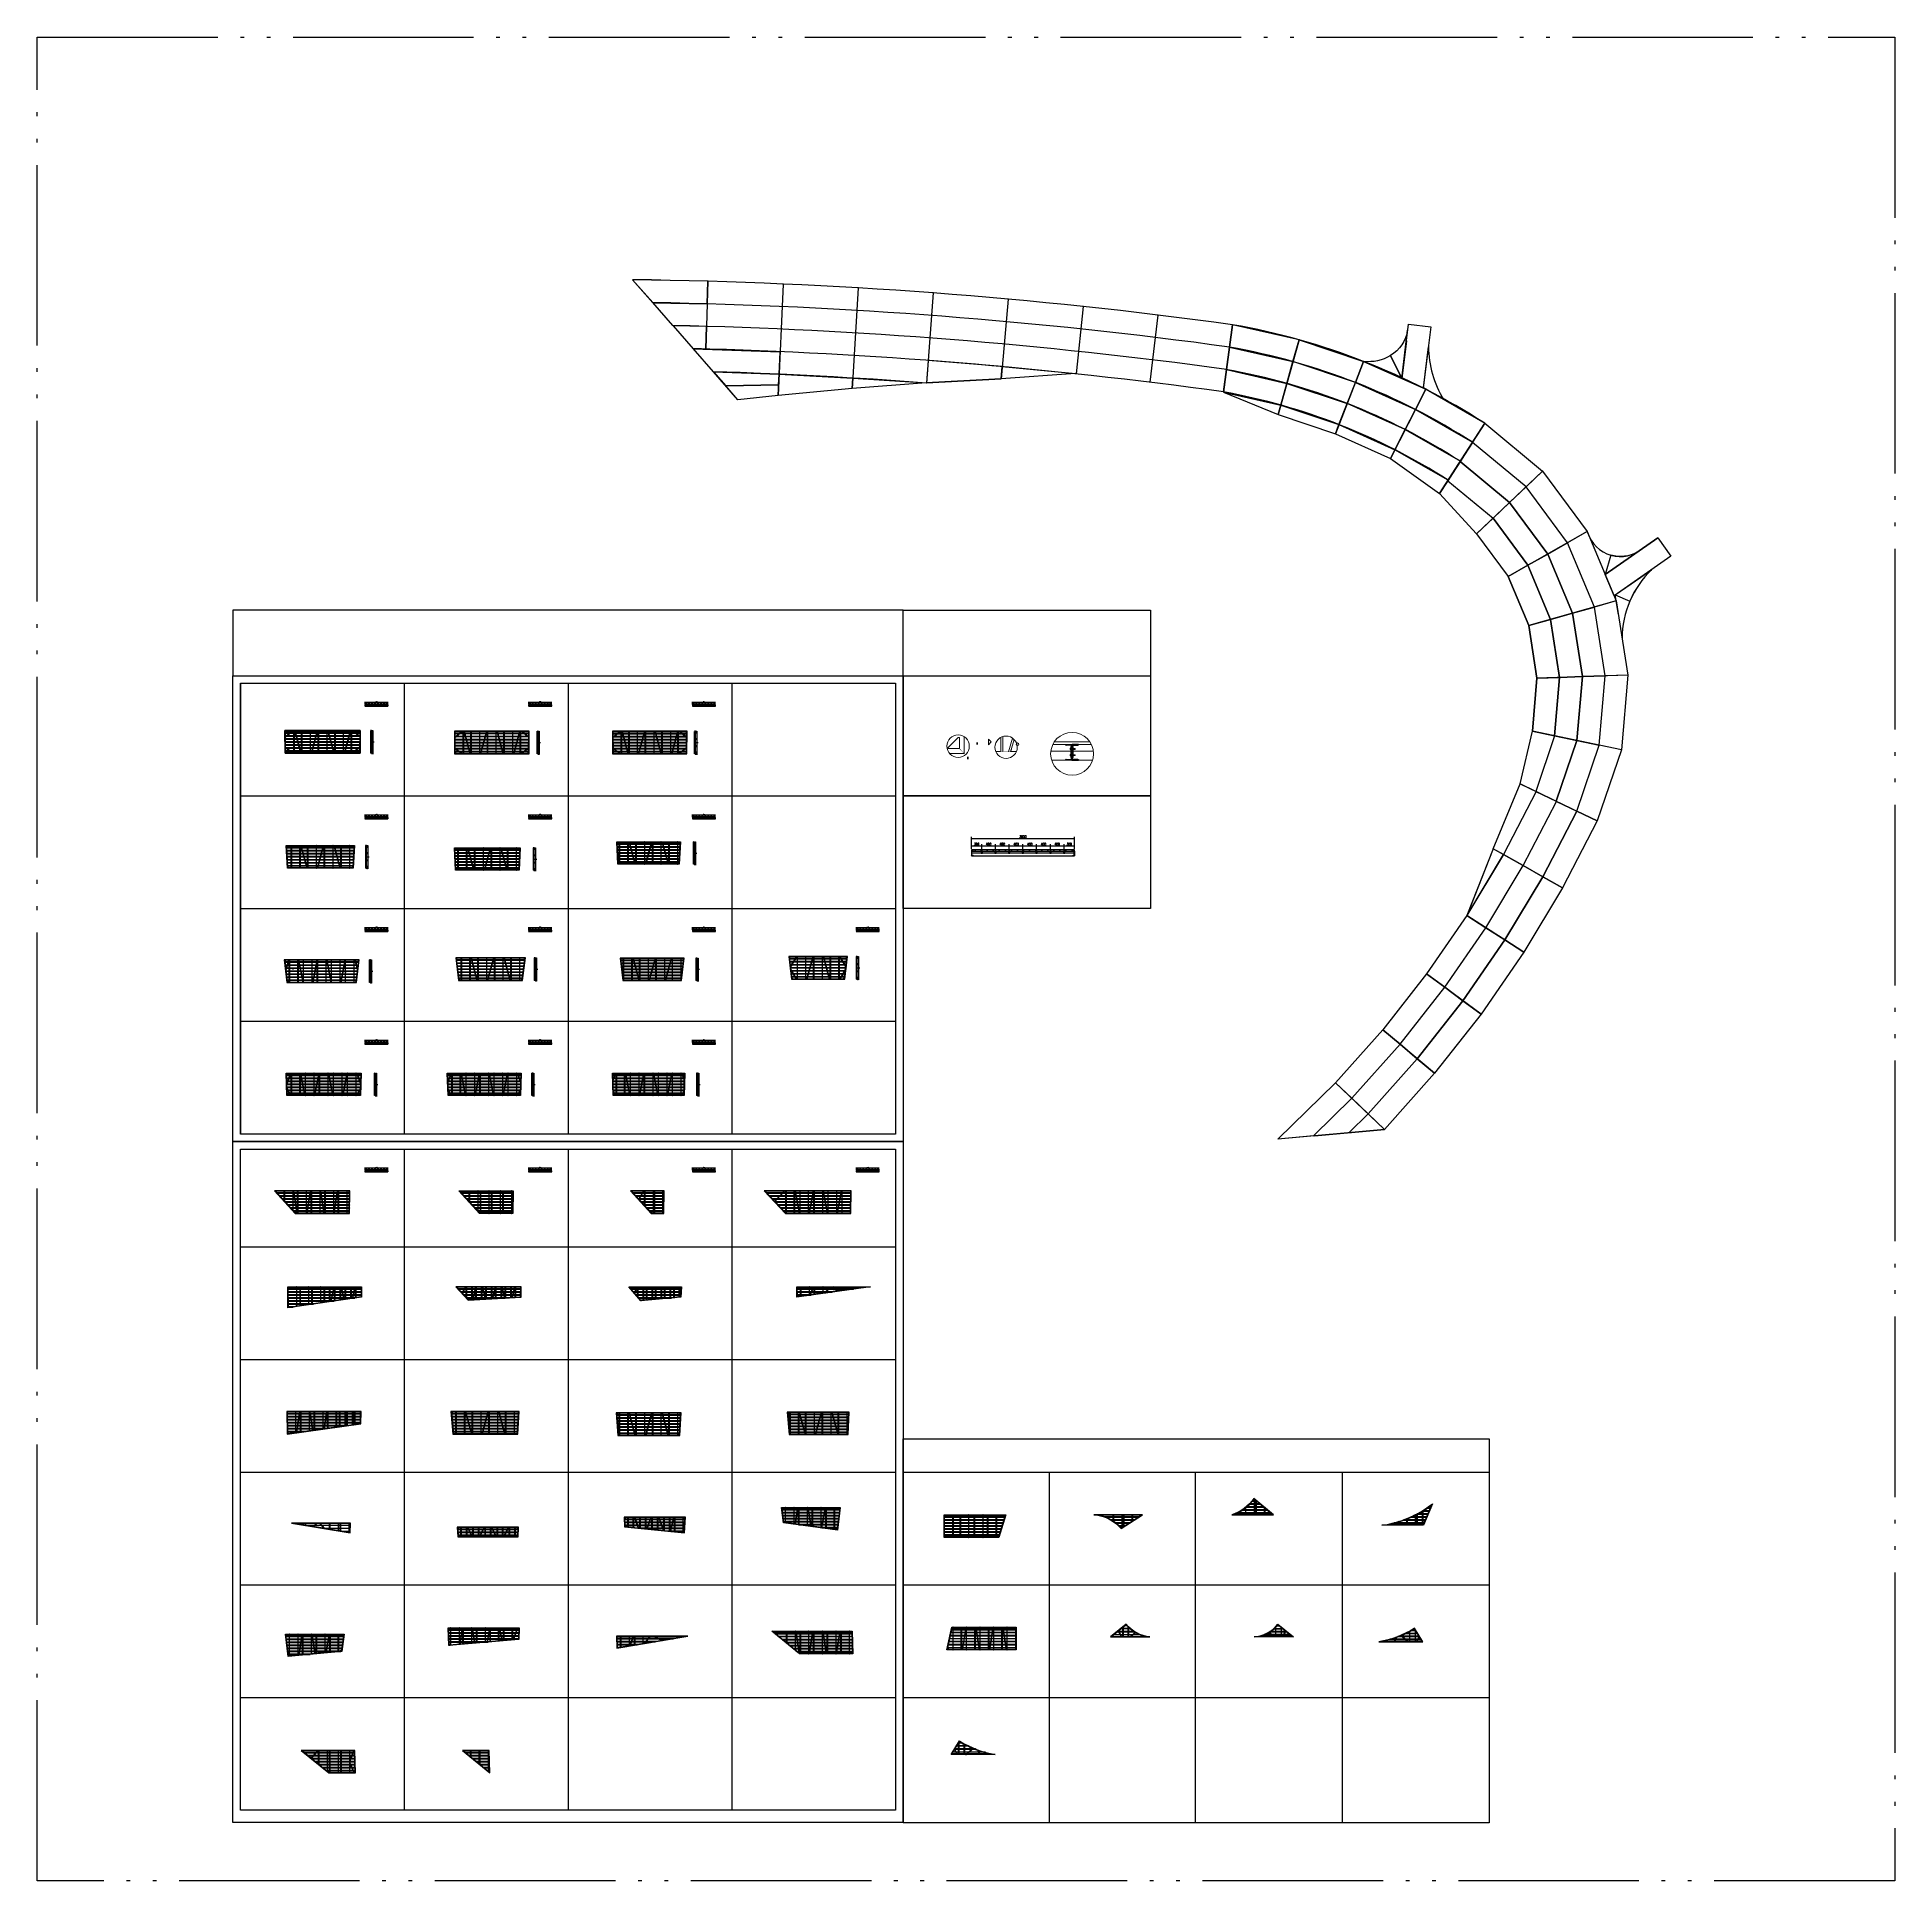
# Model space of a CAD drawing. Extents: x 28624 to 275476, y 13212 to 258202.
import ezdxf

# ---------------------------------------------------------------- set-up
doc = ezdxf.new("R2010")
doc.units = 0
doc.header["$LTSCALE"] = 1000
doc.header["$MEASUREMENT"] = 0
doc.linetypes.add('ACAD_ISO05W100', pattern=[34, 24, -3, 0.5, -3, 0.5, -3])
doc.linetypes.add('HIDDEN', pattern=[0.375, 0.25, -0.125])
for name, color, linetype in [('14#槽钢', 3, 'Continuous'), ('A-P-STAIR', 4, 'Continuous'), ('DIM_MODI', 6, 'Continuous'), ('DOTE', 1, 'Continuous'), ('PUB_DIM', 3, 'Continuous'), ('W- bollard系船栓', 4, 'Continuous'), ('W-MOUNTING固定方式', 5, 'Continuous'), ('W-STEEL_FRAME钢架', 3, 'Continuous'), ('W-STEEL_KEEL钢龙骨', 5, 'Continuous'), ('W-WOOD_FLOOR木地板', 30, 'Continuous'), ('特殊段命名', 221, 'Continuous'), ('钢架', 90, 'Continuous')]:
    doc.layers.add(name, color=color, linetype=linetype)
doc.layers.add('_ACM-LD-SC64', color=251, linetype='Continuous', lineweight=13)
doc.styles.add('STANDARD_T3', font='simplex.shx', dxfattribs={"width": 0.7, "bigfont": 'gbcbig.shx'})
doc.dimstyles.new('W&&10', dxfattribs={"dimtxt": 35, "dimasz": 10, "dimexe": 25, "dimexo": 30, "dimgap": 10, "dimtad": 1, "dimdec": 0, "dimzin": 0, "dimdsep": 46, "dimtxsty": 'STANDARD_T3', "dimcen": 0.09, "dimclrd": 1, "dimclre": 1, "dimclrt": 7, "dimazin": 2, "dimtfac": 1, "dimtdec": 0, "dimtix": 1, "dimtmove": 2, "dimatfit": 3, "dimfxl": 100, "dimtolj": 1, "dimtzin": 0, "dimarcsym": 0})
doc.dimstyles.new('W&&20', dxfattribs={"dimtxt": 70, "dimasz": 20, "dimexe": 50, "dimexo": 60, "dimgap": 20, "dimtad": 1, "dimdec": 0, "dimzin": 0, "dimdsep": 46, "dimtxsty": 'STANDARD_T3', "dimcen": 0.09, "dimclrd": 1, "dimclre": 1, "dimclrt": 7, "dimazin": 2, "dimtfac": 1, "dimtdec": 0, "dimtix": 1, "dimtmove": 2, "dimatfit": 3, "dimfxl": 100, "dimtolj": 1, "dimtzin": 0, "dimarcsym": 0})
pattern_1 = [(45, (1461352.28105, -105456.62143), (-0.17678188855, 0.17678188855), [])]

# ---------------------------------------------------------------- blocks, each defined once
blk = doc.blocks.new('asdadaasfafegrgrrfgrfg')
at = {"layer": '14#槽钢'}
blk.add_lwpolyline([(1454127, 84571), (1460061, 76553), (1457434, 75060), (1451931, 82494)], dxfattribs=at)
for points in [[(1457434, 75060), (1451931, 82494), (1449736, 80417), (1454806, 73567)], [(1454806, 73567), (1449736, 80417), (1447541, 78341), (1452179, 72074)], [(1452179, 72074), (1447541, 78341), (1445346, 76264), (1449551, 70582)]]:
    blk.add_lwpolyline(points, close=True, dxfattribs=at)
blk = doc.blocks.new('asfsadgsdgdfdsfsd')
at = {"layer": '14#槽钢'}
for points in [[(1455979, 40705), (1453274, 42003), (1448927, 33629), (1451546, 32164)], [(1454165, 30698), (1451546, 32164), (1455979, 40705), (1458685, 39406)], [(1461390, 38107), (1456784, 29233), (1454165, 30698), (1458685, 39406)]]:
    blk.add_lwpolyline(points, close=True, dxfattribs=at)
blk = doc.blocks.new('*U73')
at = {"layer": '14#槽钢'}
blk.add_lwpolyline([(0, 29946), (0, -29946)], dxfattribs=at)
blk = doc.blocks.new('*U74')
at = {"layer": '14#槽钢', "color": 0, "linetype": 'ByBlock', "lineweight": -2, "transparency": 16777216}
for p in [(0, 0), (21762, 0), (43523, 0), (65285, 0), (87047, 0)]:
    blk.add_blockref('*U73', p, dxfattribs=at)
blk = doc.blocks.new('*D223')
at = {"layer": 'Defpoints', "color": 0, "transparency": 16777216}
for p in [(73047, 163200), (73083, 163050), (73128, 163200)]:
    blk.add_point(p, dxfattribs=at)
at = {"layer": 'W-STEEL_FRAME钢架', "color": 1, "lineweight": -2, "transparency": 16777216}
for p, q in [((73098, 163200), (73022, 163200)), ((73053, 163050), (73022, 163050)), ((73047, 163060), (73047, 163190))]:
    blk.add_line(p, q, dxfattribs=at)
at = {"layer": 'W-STEEL_FRAME钢架', "color": 1, "transparency": 16777216}
for points in [[(73045, 163190), (73049, 163190), (73047, 163200)], [(73045, 163060), (73049, 163060), (73047, 163050)]]:
    blk.add_solid(points, dxfattribs=at)
at = {"layer": 'W-STEEL_FRAME钢架', "color": 7, "transparency": 16777216, "insert": (73020, 163125), "char_height": 35, "attachment_point": 5, "rotation": 90, "style": 'STANDARD_T3'}
blk.add_mtext('\\A1;150', dxfattribs=at)
blk = doc.blocks.new('*D224')
at = {"layer": 'Defpoints', "color": 0, "transparency": 16777216}
for p in [(73047, 163265), (73128, 163265), (73128, 163200)]:
    blk.add_point(p, dxfattribs=at)
at = {"layer": 'W-STEEL_FRAME钢架', "color": 1, "lineweight": -2, "transparency": 16777216}
for p, q in [((73098, 163265), (73022, 163265)), ((73098, 163200), (73022, 163200)), ((73047, 163210), (73047, 163255))]:
    blk.add_line(p, q, dxfattribs=at)
at = {"layer": 'W-STEEL_FRAME钢架', "color": 1, "transparency": 16777216}
for points in [[(73045, 163255), (73049, 163255), (73047, 163265)], [(73045, 163210), (73049, 163210), (73047, 163200)]]:
    blk.add_solid(points, dxfattribs=at)
at = {"layer": 'W-STEEL_FRAME钢架', "color": 7, "transparency": 16777216, "insert": (73020, 163232), "char_height": 35, "attachment_point": 5, "rotation": 90, "style": 'STANDARD_T3'}
blk.add_mtext('\\A1;65', dxfattribs=at)
blk = doc.blocks.new('*D225')
at = {"layer": 'Defpoints', "color": 0, "transparency": 16777216}
for p in [(73047, 164035), (73128, 164035), (73128, 163265)]:
    blk.add_point(p, dxfattribs=at)
at = {"layer": 'W-STEEL_FRAME钢架', "color": 1, "lineweight": -2, "transparency": 16777216}
for p, q in [((73098, 164035), (73022, 164035)), ((73098, 163265), (73022, 163265)), ((73047, 163275), (73047, 164025))]:
    blk.add_line(p, q, dxfattribs=at)
at = {"layer": 'W-STEEL_FRAME钢架', "color": 1, "transparency": 16777216}
for points in [[(73045, 164025), (73049, 164025), (73047, 164035)], [(73045, 163275), (73049, 163275), (73047, 163265)]]:
    blk.add_solid(points, dxfattribs=at)
at = {"layer": 'W-STEEL_FRAME钢架', "color": 7, "transparency": 16777216, "insert": (73020, 163650), "char_height": 35, "attachment_point": 5, "rotation": 90, "style": 'STANDARD_T3'}
blk.add_mtext('\\A1;769', dxfattribs=at)
blk = doc.blocks.new('*D226')
at = {"layer": 'Defpoints', "color": 0, "transparency": 16777216}
for p in [(73047, 164100), (73128, 164100), (73128, 164035)]:
    blk.add_point(p, dxfattribs=at)
at = {"layer": 'W-STEEL_FRAME钢架', "color": 1, "lineweight": -2, "transparency": 16777216}
for p, q in [((73098, 164100), (73022, 164100)), ((73098, 164035), (73022, 164035)), ((73047, 164045), (73047, 164090))]:
    blk.add_line(p, q, dxfattribs=at)
at = {"layer": 'W-STEEL_FRAME钢架', "color": 1, "transparency": 16777216}
for points in [[(73045, 164090), (73049, 164090), (73047, 164100)], [(73045, 164045), (73049, 164045), (73047, 164035)]]:
    blk.add_solid(points, dxfattribs=at)
at = {"layer": 'W-STEEL_FRAME钢架', "color": 7, "transparency": 16777216, "insert": (73020, 164067), "char_height": 35, "attachment_point": 5, "rotation": 90, "style": 'STANDARD_T3'}
blk.add_mtext('\\A1;65', dxfattribs=at)
blk = doc.blocks.new('*D227')
at = {"layer": 'Defpoints', "color": 0, "transparency": 16777216}
for p in [(73047, 165000), (73128, 165000), (73128, 164100)]:
    blk.add_point(p, dxfattribs=at)
at = {"layer": 'W-STEEL_FRAME钢架', "color": 1, "lineweight": -2, "transparency": 16777216}
for p, q in [((73098, 165000), (73022, 165000)), ((73098, 164100), (73022, 164100)), ((73047, 164110), (73047, 164990))]:
    blk.add_line(p, q, dxfattribs=at)
at = {"layer": 'W-STEEL_FRAME钢架', "color": 1, "transparency": 16777216}
for points in [[(73045, 164990), (73049, 164990), (73047, 165000)], [(73045, 164110), (73049, 164110), (73047, 164100)]]:
    blk.add_solid(points, dxfattribs=at)
at = {"layer": 'W-STEEL_FRAME钢架', "color": 7, "transparency": 16777216, "insert": (73020, 164550), "char_height": 35, "attachment_point": 5, "rotation": 90, "style": 'STANDARD_T3'}
blk.add_mtext('\\A1;900', dxfattribs=at)
blk = doc.blocks.new('*D228')
at = {"layer": 'Defpoints', "color": 0, "transparency": 16777216}
for p in [(73047, 165900), (73128, 165900), (73128, 165835)]:
    blk.add_point(p, dxfattribs=at)
at = {"layer": 'W-STEEL_FRAME钢架', "color": 1, "lineweight": -2, "transparency": 16777216}
for p, q in [((73098, 165900), (73022, 165900)), ((73098, 165835), (73022, 165835)), ((73047, 165845), (73047, 165890))]:
    blk.add_line(p, q, dxfattribs=at)
at = {"layer": 'W-STEEL_FRAME钢架', "color": 1, "transparency": 16777216}
for points in [[(73045, 165890), (73049, 165890), (73047, 165900)], [(73045, 165845), (73049, 165845), (73047, 165835)]]:
    blk.add_solid(points, dxfattribs=at)
at = {"layer": 'W-STEEL_FRAME钢架', "color": 7, "transparency": 16777216, "insert": (73020, 165867), "char_height": 35, "attachment_point": 5, "rotation": 90, "style": 'STANDARD_T3'}
blk.add_mtext('\\A1;65', dxfattribs=at)
blk = doc.blocks.new('*D229')
at = {"layer": 'Defpoints', "color": 0, "transparency": 16777216}
for p in [(73047, 166050), (73083, 166050), (73128, 165900)]:
    blk.add_point(p, dxfattribs=at)
at = {"layer": 'W-STEEL_FRAME钢架', "color": 1, "lineweight": -2, "transparency": 16777216}
for p, q in [((73053, 166050), (73022, 166050)), ((73098, 165900), (73022, 165900)), ((73047, 165910), (73047, 166040))]:
    blk.add_line(p, q, dxfattribs=at)
at = {"layer": 'W-STEEL_FRAME钢架', "color": 1, "transparency": 16777216}
for points in [[(73045, 166040), (73049, 166040), (73047, 166050)], [(73045, 165910), (73049, 165910), (73047, 165900)]]:
    blk.add_solid(points, dxfattribs=at)
at = {"layer": 'W-STEEL_FRAME钢架', "color": 7, "transparency": 16777216, "insert": (73020, 165975), "char_height": 35, "attachment_point": 5, "rotation": 90, "style": 'STANDARD_T3'}
blk.add_mtext('\\A1;150', dxfattribs=at)
blk = doc.blocks.new('*D230')
at = {"layer": 'Defpoints', "color": 0, "transparency": 16777216}
for p in [(73083, 163050), (73083, 162964), (73223, 163050)]:
    blk.add_point(p, dxfattribs=at)
at = {"layer": 'W-STEEL_FRAME钢架', "color": 1, "lineweight": -2, "transparency": 16777216}
for p, q in [((73083, 163020), (73083, 162939)), ((73213, 162964), (73093, 162964)), ((73223, 163020), (73223, 162939))]:
    blk.add_line(p, q, dxfattribs=at)
at = {"layer": 'W-STEEL_FRAME钢架', "color": 1, "transparency": 16777216}
for points in [[(73093, 162966), (73093, 162963), (73083, 162964)], [(73213, 162966), (73213, 162963), (73223, 162964)]]:
    blk.add_solid(points, dxfattribs=at)
at = {"layer": 'W-STEEL_FRAME钢架', "color": 7, "transparency": 16777216, "insert": (73153, 162992), "char_height": 35, "attachment_point": 5, "style": 'STANDARD_T3'}
blk.add_mtext('\\A1;140', dxfattribs=at)
blk = doc.blocks.new('*D231')
at = {"layer": 'Defpoints', "color": 0, "transparency": 16777216}
for p in [(73178, 163200), (73178, 163017), (73223, 163050)]:
    blk.add_point(p, dxfattribs=at)
at = {"layer": 'W-STEEL_FRAME钢架', "color": 1, "lineweight": -2, "transparency": 16777216}
for p, q in [((73168, 163017), (73158, 163017)), ((73178, 163117), (73178, 162992)), ((73223, 163017), (73178, 163017)), ((73223, 163020), (73223, 162992)), ((73233, 163017), (73243, 163017))]:
    blk.add_line(p, q, dxfattribs=at)
at = {"layer": 'W-STEEL_FRAME钢架', "color": 1, "transparency": 16777216}
for points in [[(73168, 163019), (73168, 163015), (73178, 163017)], [(73233, 163019), (73233, 163015), (73223, 163017)]]:
    blk.add_solid(points, dxfattribs=at)
at = {"layer": 'W-STEEL_FRAME钢架', "color": 7, "transparency": 16777216, "insert": (73201, 163045), "char_height": 35, "attachment_point": 5, "style": 'STANDARD_T3'}
blk.add_mtext('\\A1;45', dxfattribs=at)
blk = doc.blocks.new('*D232')
at = {"layer": 'Defpoints', "color": 0, "transparency": 16777216}
for p in [(73128, 163200), (73128, 163017), (73178, 163200)]:
    blk.add_point(p, dxfattribs=at)
at = {"layer": 'W-STEEL_FRAME钢架', "color": 1, "lineweight": -2, "transparency": 16777216}
for p, q in [((73118, 163017), (73108, 163017)), ((73128, 163117), (73128, 162992)), ((73178, 163017), (73128, 163017)), ((73178, 163117), (73178, 162992)), ((73188, 163017), (73198, 163017))]:
    blk.add_line(p, q, dxfattribs=at)
at = {"layer": 'W-STEEL_FRAME钢架', "color": 1, "transparency": 16777216}
for points in [[(73118, 163019), (73118, 163015), (73128, 163017)], [(73188, 163019), (73188, 163015), (73178, 163017)]]:
    blk.add_solid(points, dxfattribs=at)
at = {"layer": 'W-STEEL_FRAME钢架', "color": 7, "transparency": 16777216, "insert": (73153, 163045), "char_height": 35, "attachment_point": 5, "style": 'STANDARD_T3'}
blk.add_mtext('\\A1;50', dxfattribs=at)
blk = doc.blocks.new('*D80')
at = {"layer": 'Defpoints', "color": 0, "transparency": 16777216}
for p in [(73083, 163050), (73083, 163017), (73128, 163200)]:
    blk.add_point(p, dxfattribs=at)
at = {"layer": 'W-STEEL_FRAME钢架', "color": 1, "lineweight": -2, "transparency": 16777216}
for p, q in [((73073, 163017), (73063, 163017)), ((73083, 163020), (73083, 162992)), ((73128, 163017), (73083, 163017)), ((73128, 163117), (73128, 162992)), ((73138, 163017), (73148, 163017))]:
    blk.add_line(p, q, dxfattribs=at)
at = {"layer": 'W-STEEL_FRAME钢架', "color": 1, "transparency": 16777216}
for points in [[(73073, 163019), (73073, 163015), (73083, 163017)], [(73138, 163019), (73138, 163015), (73128, 163017)]]:
    blk.add_solid(points, dxfattribs=at)
at = {"layer": 'W-STEEL_FRAME钢架', "color": 7, "transparency": 16777216, "insert": (73106, 163045), "char_height": 35, "attachment_point": 5, "style": 'STANDARD_T3'}
blk.add_mtext('\\A1;45', dxfattribs=at)
blk = doc.blocks.new('*D81')
at = {"layer": 'Defpoints', "color": 0, "transparency": 16777216}
for p in [(72954, 166050), (73022, 166050), (73022, 163050)]:
    blk.add_point(p, dxfattribs=at)
at = {"layer": 'W-STEEL_FRAME钢架', "color": 1, "lineweight": -2, "transparency": 16777216}
for p, q in [((72992, 166050), (72929, 166050)), ((72954, 163060), (72954, 166040)), ((72992, 163050), (72929, 163050))]:
    blk.add_line(p, q, dxfattribs=at)
at = {"layer": 'W-STEEL_FRAME钢架', "color": 1, "transparency": 16777216}
for points in [[(72953, 166040), (72956, 166040), (72954, 166050)], [(72953, 163060), (72956, 163060), (72954, 163050)]]:
    blk.add_solid(points, dxfattribs=at)
at = {"layer": 'W-STEEL_FRAME钢架', "color": 7, "transparency": 16777216, "insert": (72927, 164550), "char_height": 35, "attachment_point": 5, "rotation": 90, "style": 'STANDARD_T3'}
blk.add_mtext('\\A1;3000', dxfattribs=at)
blk = doc.blocks.new('*D233')
at = {"layer": 'Defpoints', "color": 0, "transparency": 16777216}
for p in [(73047, 165065), (73128, 165065), (73128, 165000)]:
    blk.add_point(p, dxfattribs=at)
at = {"layer": 'W-STEEL_FRAME钢架', "color": 1, "lineweight": -2, "transparency": 16777216}
for p, q in [((73098, 165065), (73022, 165065)), ((73098, 165000), (73022, 165000)), ((73047, 165010), (73047, 165055))]:
    blk.add_line(p, q, dxfattribs=at)
at = {"layer": 'W-STEEL_FRAME钢架', "color": 1, "transparency": 16777216}
for points in [[(73045, 165055), (73049, 165055), (73047, 165065)], [(73045, 165010), (73049, 165010), (73047, 165000)]]:
    blk.add_solid(points, dxfattribs=at)
at = {"layer": 'W-STEEL_FRAME钢架', "color": 7, "transparency": 16777216, "insert": (73020, 165032), "char_height": 35, "attachment_point": 5, "rotation": 90, "style": 'STANDARD_T3'}
blk.add_mtext('\\A1;65', dxfattribs=at)
blk = doc.blocks.new('*D234')
at = {"layer": 'Defpoints', "color": 0, "transparency": 16777216}
for p in [(73047, 165835), (73083, 165835), (73128, 165065)]:
    blk.add_point(p, dxfattribs=at)
at = {"layer": 'W-STEEL_FRAME钢架', "color": 1, "lineweight": -2, "transparency": 16777216}
for p, q in [((73053, 165835), (73022, 165835)), ((73047, 165075), (73047, 165825)), ((73098, 165065), (73022, 165065))]:
    blk.add_line(p, q, dxfattribs=at)
at = {"layer": 'W-STEEL_FRAME钢架', "color": 1, "transparency": 16777216}
for points in [[(73045, 165825), (73049, 165825), (73047, 165835)], [(73045, 165075), (73049, 165075), (73047, 165065)]]:
    blk.add_solid(points, dxfattribs=at)
at = {"layer": 'W-STEEL_FRAME钢架', "color": 7, "transparency": 16777216, "insert": (73020, 165450), "char_height": 35, "attachment_point": 5, "rotation": 90, "style": 'STANDARD_T3'}
blk.add_mtext('\\A1;769', dxfattribs=at)
blk = doc.blocks.new('*D235')
at = {"layer": 'Defpoints', "color": 0, "transparency": 16777216}
for p in [(95170, 163121), (95207, 162971), (95252, 163121)]:
    blk.add_point(p, dxfattribs=at)
at = {"layer": 'W-STEEL_FRAME钢架', "color": 1, "lineweight": -2, "transparency": 16777216}
for p, q in [((95222, 163121), (95145, 163121)), ((95177, 162971), (95145, 162971)), ((95170, 162981), (95170, 163111))]:
    blk.add_line(p, q, dxfattribs=at)
at = {"layer": 'W-STEEL_FRAME钢架', "color": 1, "transparency": 16777216}
for points in [[(95169, 163111), (95172, 163111), (95170, 163121)], [(95169, 162981), (95172, 162981), (95170, 162971)]]:
    blk.add_solid(points, dxfattribs=at)
at = {"layer": 'W-STEEL_FRAME钢架', "color": 7, "transparency": 16777216, "insert": (95143, 163046), "char_height": 35, "attachment_point": 5, "rotation": 90, "style": 'STANDARD_T3'}
blk.add_mtext('\\A1;150', dxfattribs=at)
blk = doc.blocks.new('*D236')
at = {"layer": 'Defpoints', "color": 0, "transparency": 16777216}
for p in [(95170, 163186), (95252, 163186), (95252, 163121)]:
    blk.add_point(p, dxfattribs=at)
at = {"layer": 'W-STEEL_FRAME钢架', "color": 1, "lineweight": -2, "transparency": 16777216}
for p, q in [((95222, 163186), (95145, 163186)), ((95222, 163121), (95145, 163121)), ((95170, 163131), (95170, 163176))]:
    blk.add_line(p, q, dxfattribs=at)
at = {"layer": 'W-STEEL_FRAME钢架', "color": 1, "transparency": 16777216}
for points in [[(95169, 163176), (95172, 163176), (95170, 163186)], [(95169, 163131), (95172, 163131), (95170, 163121)]]:
    blk.add_solid(points, dxfattribs=at)
at = {"layer": 'W-STEEL_FRAME钢架', "color": 7, "transparency": 16777216, "insert": (95143, 163154), "char_height": 35, "attachment_point": 5, "rotation": 90, "style": 'STANDARD_T3'}
blk.add_mtext('\\A1;65', dxfattribs=at)
blk = doc.blocks.new('*D237')
at = {"layer": 'Defpoints', "color": 0, "transparency": 16777216}
for p in [(95170, 163956), (95252, 163956), (95252, 163186)]:
    blk.add_point(p, dxfattribs=at)
at = {"layer": 'W-STEEL_FRAME钢架', "color": 1, "lineweight": -2, "transparency": 16777216}
for p, q in [((95222, 163956), (95145, 163956)), ((95222, 163186), (95145, 163186)), ((95170, 163196), (95170, 163946))]:
    blk.add_line(p, q, dxfattribs=at)
at = {"layer": 'W-STEEL_FRAME钢架', "color": 1, "transparency": 16777216}
for points in [[(95169, 163946), (95172, 163946), (95170, 163956)], [(95169, 163196), (95172, 163196), (95170, 163186)]]:
    blk.add_solid(points, dxfattribs=at)
at = {"layer": 'W-STEEL_FRAME钢架', "color": 7, "transparency": 16777216, "insert": (95143, 163571), "char_height": 35, "attachment_point": 5, "rotation": 90, "style": 'STANDARD_T3'}
blk.add_mtext('\\A1;769', dxfattribs=at)
blk = doc.blocks.new('*D238')
at = {"layer": 'Defpoints', "color": 0, "transparency": 16777216}
for p in [(95170, 164021), (95252, 164021), (95252, 163956)]:
    blk.add_point(p, dxfattribs=at)
at = {"layer": 'W-STEEL_FRAME钢架', "color": 1, "lineweight": -2, "transparency": 16777216}
for p, q in [((95222, 164021), (95145, 164021)), ((95222, 163956), (95145, 163956)), ((95170, 163966), (95170, 164011))]:
    blk.add_line(p, q, dxfattribs=at)
at = {"layer": 'W-STEEL_FRAME钢架', "color": 1, "transparency": 16777216}
for points in [[(95169, 164011), (95172, 164011), (95170, 164021)], [(95169, 163966), (95172, 163966), (95170, 163956)]]:
    blk.add_solid(points, dxfattribs=at)
at = {"layer": 'W-STEEL_FRAME钢架', "color": 7, "transparency": 16777216, "insert": (95143, 163988), "char_height": 35, "attachment_point": 5, "rotation": 90, "style": 'STANDARD_T3'}
blk.add_mtext('\\A1;65', dxfattribs=at)
blk = doc.blocks.new('*D239')
at = {"layer": 'Defpoints', "color": 0, "transparency": 16777216}
for p in [(95170, 164921), (95252, 164921), (95252, 164021)]:
    blk.add_point(p, dxfattribs=at)
at = {"layer": 'W-STEEL_FRAME钢架', "color": 1, "lineweight": -2, "transparency": 16777216}
for p, q in [((95222, 164921), (95145, 164921)), ((95222, 164021), (95145, 164021)), ((95170, 164031), (95170, 164911))]:
    blk.add_line(p, q, dxfattribs=at)
at = {"layer": 'W-STEEL_FRAME钢架', "color": 1, "transparency": 16777216}
for points in [[(95169, 164911), (95172, 164911), (95170, 164921)], [(95169, 164031), (95172, 164031), (95170, 164021)]]:
    blk.add_solid(points, dxfattribs=at)
at = {"layer": 'W-STEEL_FRAME钢架', "color": 7, "transparency": 16777216, "insert": (95143, 164471), "char_height": 35, "attachment_point": 5, "rotation": 90, "style": 'STANDARD_T3'}
blk.add_mtext('\\A1;900', dxfattribs=at)
blk = doc.blocks.new('*D240')
at = {"layer": 'Defpoints', "color": 0, "transparency": 16777216}
for p in [(95170, 165821), (95252, 165821), (95252, 165756)]:
    blk.add_point(p, dxfattribs=at)
at = {"layer": 'W-STEEL_FRAME钢架', "color": 1, "lineweight": -2, "transparency": 16777216}
for p, q in [((95222, 165821), (95145, 165821)), ((95222, 165756), (95145, 165756)), ((95170, 165766), (95170, 165811))]:
    blk.add_line(p, q, dxfattribs=at)
at = {"layer": 'W-STEEL_FRAME钢架', "color": 1, "transparency": 16777216}
for points in [[(95169, 165811), (95172, 165811), (95170, 165821)], [(95169, 165766), (95172, 165766), (95170, 165756)]]:
    blk.add_solid(points, dxfattribs=at)
at = {"layer": 'W-STEEL_FRAME钢架', "color": 7, "transparency": 16777216, "insert": (95143, 165788), "char_height": 35, "attachment_point": 5, "rotation": 90, "style": 'STANDARD_T3'}
blk.add_mtext('\\A1;65', dxfattribs=at)
blk = doc.blocks.new('*D241')
at = {"layer": 'Defpoints', "color": 0, "transparency": 16777216}
for p in [(95170, 165971), (95207, 165971), (95252, 165821)]:
    blk.add_point(p, dxfattribs=at)
at = {"layer": 'W-STEEL_FRAME钢架', "color": 1, "lineweight": -2, "transparency": 16777216}
for p, q in [((95177, 165971), (95145, 165971)), ((95222, 165821), (95145, 165821)), ((95170, 165831), (95170, 165961))]:
    blk.add_line(p, q, dxfattribs=at)
at = {"layer": 'W-STEEL_FRAME钢架', "color": 1, "transparency": 16777216}
for points in [[(95169, 165961), (95172, 165961), (95170, 165971)], [(95169, 165831), (95172, 165831), (95170, 165821)]]:
    blk.add_solid(points, dxfattribs=at)
at = {"layer": 'W-STEEL_FRAME钢架', "color": 7, "transparency": 16777216, "insert": (95143, 165896), "char_height": 35, "attachment_point": 5, "rotation": 90, "style": 'STANDARD_T3'}
blk.add_mtext('\\A1;150', dxfattribs=at)
blk = doc.blocks.new('*D242')
at = {"layer": 'Defpoints', "color": 0, "transparency": 16777216}
for p in [(95207, 162971), (95347, 162971), (95207, 162885)]:
    blk.add_point(p, dxfattribs=at)
at = {"layer": 'W-STEEL_FRAME钢架', "color": 1, "lineweight": -2, "transparency": 16777216}
for p, q in [((95207, 162941), (95207, 162860)), ((95347, 162941), (95347, 162860)), ((95337, 162885), (95217, 162885))]:
    blk.add_line(p, q, dxfattribs=at)
at = {"layer": 'W-STEEL_FRAME钢架', "color": 1, "transparency": 16777216}
for points in [[(95217, 162887), (95217, 162884), (95207, 162885)], [(95337, 162887), (95337, 162884), (95347, 162885)]]:
    blk.add_solid(points, dxfattribs=at)
at = {"layer": 'W-STEEL_FRAME钢架', "color": 7, "transparency": 16777216, "insert": (95277, 162913), "char_height": 35, "attachment_point": 5, "style": 'STANDARD_T3'}
blk.add_mtext('\\A1;140', dxfattribs=at)
blk = doc.blocks.new('*D243')
at = {"layer": 'Defpoints', "color": 0, "transparency": 16777216}
for p in [(95302, 163121), (95302, 162938), (95347, 162971)]:
    blk.add_point(p, dxfattribs=at)
at = {"layer": 'W-STEEL_FRAME钢架', "color": 1, "lineweight": -2, "transparency": 16777216}
for p, q in [((95292, 162938), (95282, 162938)), ((95302, 163038), (95302, 162913)), ((95347, 162938), (95302, 162938)), ((95347, 162941), (95347, 162913)), ((95357, 162938), (95367, 162938))]:
    blk.add_line(p, q, dxfattribs=at)
at = {"layer": 'W-STEEL_FRAME钢架', "color": 1, "transparency": 16777216}
for points in [[(95292, 162940), (95292, 162936), (95302, 162938)], [(95357, 162940), (95357, 162936), (95347, 162938)]]:
    blk.add_solid(points, dxfattribs=at)
at = {"layer": 'W-STEEL_FRAME钢架', "color": 7, "transparency": 16777216, "insert": (95324, 162966), "char_height": 35, "attachment_point": 5, "style": 'STANDARD_T3'}
blk.add_mtext('\\A1;45', dxfattribs=at)
blk = doc.blocks.new('*D244')
at = {"layer": 'Defpoints', "color": 0, "transparency": 16777216}
for p in [(95252, 163121), (95252, 162938), (95302, 163121)]:
    blk.add_point(p, dxfattribs=at)
at = {"layer": 'W-STEEL_FRAME钢架', "color": 1, "lineweight": -2, "transparency": 16777216}
for p, q in [((95242, 162938), (95232, 162938)), ((95252, 163038), (95252, 162913)), ((95302, 162938), (95252, 162938)), ((95302, 163038), (95302, 162913)), ((95312, 162938), (95322, 162938))]:
    blk.add_line(p, q, dxfattribs=at)
at = {"layer": 'W-STEEL_FRAME钢架', "color": 1, "transparency": 16777216}
for points in [[(95242, 162940), (95242, 162936), (95252, 162938)], [(95312, 162940), (95312, 162936), (95302, 162938)]]:
    blk.add_solid(points, dxfattribs=at)
at = {"layer": 'W-STEEL_FRAME钢架', "color": 7, "transparency": 16777216, "insert": (95277, 162966), "char_height": 35, "attachment_point": 5, "style": 'STANDARD_T3'}
blk.add_mtext('\\A1;50', dxfattribs=at)
blk = doc.blocks.new('*D82')
at = {"layer": 'Defpoints', "color": 0, "transparency": 16777216}
for p in [(95207, 162971), (95207, 162938), (95252, 163121)]:
    blk.add_point(p, dxfattribs=at)
at = {"layer": 'W-STEEL_FRAME钢架', "color": 1, "lineweight": -2, "transparency": 16777216}
for p, q in [((95197, 162938), (95187, 162938)), ((95207, 162941), (95207, 162913)), ((95252, 162938), (95207, 162938)), ((95252, 163038), (95252, 162913)), ((95262, 162938), (95272, 162938))]:
    blk.add_line(p, q, dxfattribs=at)
at = {"layer": 'W-STEEL_FRAME钢架', "color": 1, "transparency": 16777216}
for points in [[(95197, 162940), (95197, 162936), (95207, 162938)], [(95262, 162940), (95262, 162936), (95252, 162938)]]:
    blk.add_solid(points, dxfattribs=at)
at = {"layer": 'W-STEEL_FRAME钢架', "color": 7, "transparency": 16777216, "insert": (95229, 162966), "char_height": 35, "attachment_point": 5, "style": 'STANDARD_T3'}
blk.add_mtext('\\A1;45', dxfattribs=at)
blk = doc.blocks.new('*D83')
at = {"layer": 'Defpoints', "color": 0, "transparency": 16777216}
for p in [(95077, 165971), (95145, 165971), (95145, 162971)]:
    blk.add_point(p, dxfattribs=at)
at = {"layer": 'W-STEEL_FRAME钢架', "color": 1, "lineweight": -2, "transparency": 16777216}
for p, q in [((95115, 165971), (95052, 165971)), ((95077, 162981), (95077, 165961)), ((95115, 162971), (95052, 162971))]:
    blk.add_line(p, q, dxfattribs=at)
at = {"layer": 'W-STEEL_FRAME钢架', "color": 1, "transparency": 16777216}
for points in [[(95076, 165961), (95079, 165961), (95077, 165971)], [(95076, 162981), (95079, 162981), (95077, 162971)]]:
    blk.add_solid(points, dxfattribs=at)
at = {"layer": 'W-STEEL_FRAME钢架', "color": 7, "transparency": 16777216, "insert": (95050, 164471), "char_height": 35, "attachment_point": 5, "rotation": 90, "style": 'STANDARD_T3'}
blk.add_mtext('\\A1;3000', dxfattribs=at)
blk = doc.blocks.new('*D245')
at = {"layer": 'Defpoints', "color": 0, "transparency": 16777216}
for p in [(95170, 164986), (95252, 164986), (95252, 164921)]:
    blk.add_point(p, dxfattribs=at)
at = {"layer": 'W-STEEL_FRAME钢架', "color": 1, "lineweight": -2, "transparency": 16777216}
for p, q in [((95222, 164986), (95145, 164986)), ((95222, 164921), (95145, 164921)), ((95170, 164931), (95170, 164976))]:
    blk.add_line(p, q, dxfattribs=at)
at = {"layer": 'W-STEEL_FRAME钢架', "color": 1, "transparency": 16777216}
for points in [[(95169, 164976), (95172, 164976), (95170, 164986)], [(95169, 164931), (95172, 164931), (95170, 164921)]]:
    blk.add_solid(points, dxfattribs=at)
at = {"layer": 'W-STEEL_FRAME钢架', "color": 7, "transparency": 16777216, "insert": (95143, 164954), "char_height": 35, "attachment_point": 5, "rotation": 90, "style": 'STANDARD_T3'}
blk.add_mtext('\\A1;65', dxfattribs=at)
blk = doc.blocks.new('*D246')
at = {"layer": 'Defpoints', "color": 0, "transparency": 16777216}
for p in [(95170, 165756), (95207, 165756), (95252, 164986)]:
    blk.add_point(p, dxfattribs=at)
at = {"layer": 'W-STEEL_FRAME钢架', "color": 1, "lineweight": -2, "transparency": 16777216}
for p, q in [((95177, 165756), (95145, 165756)), ((95170, 164996), (95170, 165746)), ((95222, 164986), (95145, 164986))]:
    blk.add_line(p, q, dxfattribs=at)
at = {"layer": 'W-STEEL_FRAME钢架', "color": 1, "transparency": 16777216}
for points in [[(95169, 165746), (95172, 165746), (95170, 165756)], [(95169, 164996), (95172, 164996), (95170, 164986)]]:
    blk.add_solid(points, dxfattribs=at)
at = {"layer": 'W-STEEL_FRAME钢架', "color": 7, "transparency": 16777216, "insert": (95143, 165371), "char_height": 35, "attachment_point": 5, "rotation": 90, "style": 'STANDARD_T3'}
blk.add_mtext('\\A1;769', dxfattribs=at)
blk = doc.blocks.new('*D247')
at = {"layer": 'Defpoints', "color": 0, "transparency": 16777216}
for p in [(116086, 163117), (116122, 162967), (116167, 163117)]:
    blk.add_point(p, dxfattribs=at)
at = {"layer": 'W-STEEL_FRAME钢架', "color": 1, "lineweight": -2, "transparency": 16777216}
for p, q in [((116137, 163117), (116061, 163117)), ((116092, 162967), (116061, 162967)), ((116086, 162977), (116086, 163107))]:
    blk.add_line(p, q, dxfattribs=at)
at = {"layer": 'W-STEEL_FRAME钢架', "color": 1, "transparency": 16777216}
for points in [[(116084, 163107), (116087, 163107), (116086, 163117)], [(116084, 162977), (116087, 162977), (116086, 162967)]]:
    blk.add_solid(points, dxfattribs=at)
at = {"layer": 'W-STEEL_FRAME钢架', "color": 7, "transparency": 16777216, "insert": (116058, 163042), "char_height": 35, "attachment_point": 5, "rotation": 90, "style": 'STANDARD_T3'}
blk.add_mtext('\\A1;150', dxfattribs=at)
blk = doc.blocks.new('*D248')
at = {"layer": 'Defpoints', "color": 0, "transparency": 16777216}
for p in [(116086, 163182), (116167, 163182), (116167, 163117)]:
    blk.add_point(p, dxfattribs=at)
at = {"layer": 'W-STEEL_FRAME钢架', "color": 1, "lineweight": -2, "transparency": 16777216}
for p, q in [((116137, 163182), (116061, 163182)), ((116137, 163117), (116061, 163117)), ((116086, 163127), (116086, 163172))]:
    blk.add_line(p, q, dxfattribs=at)
at = {"layer": 'W-STEEL_FRAME钢架', "color": 1, "transparency": 16777216}
for points in [[(116084, 163172), (116087, 163172), (116086, 163182)], [(116084, 163127), (116087, 163127), (116086, 163117)]]:
    blk.add_solid(points, dxfattribs=at)
at = {"layer": 'W-STEEL_FRAME钢架', "color": 7, "transparency": 16777216, "insert": (116058, 163150), "char_height": 35, "attachment_point": 5, "rotation": 90, "style": 'STANDARD_T3'}
blk.add_mtext('\\A1;65', dxfattribs=at)
blk = doc.blocks.new('*D249')
at = {"layer": 'Defpoints', "color": 0, "transparency": 16777216}
for p in [(116086, 163952), (116167, 163952), (116167, 163182)]:
    blk.add_point(p, dxfattribs=at)
at = {"layer": 'W-STEEL_FRAME钢架', "color": 1, "lineweight": -2, "transparency": 16777216}
for p, q in [((116137, 163952), (116061, 163952)), ((116137, 163182), (116061, 163182)), ((116086, 163192), (116086, 163942))]:
    blk.add_line(p, q, dxfattribs=at)
at = {"layer": 'W-STEEL_FRAME钢架', "color": 1, "transparency": 16777216}
for points in [[(116084, 163942), (116087, 163942), (116086, 163952)], [(116084, 163192), (116087, 163192), (116086, 163182)]]:
    blk.add_solid(points, dxfattribs=at)
at = {"layer": 'W-STEEL_FRAME钢架', "color": 7, "transparency": 16777216, "insert": (116058, 163567), "char_height": 35, "attachment_point": 5, "rotation": 90, "style": 'STANDARD_T3'}
blk.add_mtext('\\A1;769', dxfattribs=at)
blk = doc.blocks.new('*D250')
at = {"layer": 'Defpoints', "color": 0, "transparency": 16777216}
for p in [(116086, 164017), (116167, 164017), (116167, 163952)]:
    blk.add_point(p, dxfattribs=at)
at = {"layer": 'W-STEEL_FRAME钢架', "color": 1, "lineweight": -2, "transparency": 16777216}
for p, q in [((116137, 164017), (116061, 164017)), ((116137, 163952), (116061, 163952)), ((116086, 163962), (116086, 164007))]:
    blk.add_line(p, q, dxfattribs=at)
at = {"layer": 'W-STEEL_FRAME钢架', "color": 1, "transparency": 16777216}
for points in [[(116084, 164007), (116087, 164007), (116086, 164017)], [(116084, 163962), (116087, 163962), (116086, 163952)]]:
    blk.add_solid(points, dxfattribs=at)
at = {"layer": 'W-STEEL_FRAME钢架', "color": 7, "transparency": 16777216, "insert": (116058, 163984), "char_height": 35, "attachment_point": 5, "rotation": 90, "style": 'STANDARD_T3'}
blk.add_mtext('\\A1;65', dxfattribs=at)
blk = doc.blocks.new('*D251')
at = {"layer": 'Defpoints', "color": 0, "transparency": 16777216}
for p in [(116086, 164917), (116167, 164917), (116167, 164017)]:
    blk.add_point(p, dxfattribs=at)
at = {"layer": 'W-STEEL_FRAME钢架', "color": 1, "lineweight": -2, "transparency": 16777216}
for p, q in [((116137, 164917), (116061, 164917)), ((116137, 164017), (116061, 164017)), ((116086, 164027), (116086, 164907))]:
    blk.add_line(p, q, dxfattribs=at)
at = {"layer": 'W-STEEL_FRAME钢架', "color": 1, "transparency": 16777216}
for points in [[(116084, 164907), (116087, 164907), (116086, 164917)], [(116084, 164027), (116087, 164027), (116086, 164017)]]:
    blk.add_solid(points, dxfattribs=at)
at = {"layer": 'W-STEEL_FRAME钢架', "color": 7, "transparency": 16777216, "insert": (116058, 164467), "char_height": 35, "attachment_point": 5, "rotation": 90, "style": 'STANDARD_T3'}
blk.add_mtext('\\A1;900', dxfattribs=at)
blk = doc.blocks.new('*D252')
at = {"layer": 'Defpoints', "color": 0, "transparency": 16777216}
for p in [(116086, 165817), (116167, 165817), (116167, 165752)]:
    blk.add_point(p, dxfattribs=at)
at = {"layer": 'W-STEEL_FRAME钢架', "color": 1, "lineweight": -2, "transparency": 16777216}
for p, q in [((116137, 165817), (116061, 165817)), ((116137, 165752), (116061, 165752)), ((116086, 165762), (116086, 165807))]:
    blk.add_line(p, q, dxfattribs=at)
at = {"layer": 'W-STEEL_FRAME钢架', "color": 1, "transparency": 16777216}
for points in [[(116084, 165807), (116087, 165807), (116086, 165817)], [(116084, 165762), (116087, 165762), (116086, 165752)]]:
    blk.add_solid(points, dxfattribs=at)
at = {"layer": 'W-STEEL_FRAME钢架', "color": 7, "transparency": 16777216, "insert": (116058, 165784), "char_height": 35, "attachment_point": 5, "rotation": 90, "style": 'STANDARD_T3'}
blk.add_mtext('\\A1;65', dxfattribs=at)
blk = doc.blocks.new('*D253')
at = {"layer": 'Defpoints', "color": 0, "transparency": 16777216}
for p in [(116086, 165967), (116122, 165967), (116167, 165817)]:
    blk.add_point(p, dxfattribs=at)
at = {"layer": 'W-STEEL_FRAME钢架', "color": 1, "lineweight": -2, "transparency": 16777216}
for p, q in [((116092, 165967), (116061, 165967)), ((116137, 165817), (116061, 165817)), ((116086, 165827), (116086, 165957))]:
    blk.add_line(p, q, dxfattribs=at)
at = {"layer": 'W-STEEL_FRAME钢架', "color": 1, "transparency": 16777216}
for points in [[(116084, 165957), (116087, 165957), (116086, 165967)], [(116084, 165827), (116087, 165827), (116086, 165817)]]:
    blk.add_solid(points, dxfattribs=at)
at = {"layer": 'W-STEEL_FRAME钢架', "color": 7, "transparency": 16777216, "insert": (116058, 165892), "char_height": 35, "attachment_point": 5, "rotation": 90, "style": 'STANDARD_T3'}
blk.add_mtext('\\A1;150', dxfattribs=at)
blk = doc.blocks.new('*D254')
at = {"layer": 'Defpoints', "color": 0, "transparency": 16777216}
for p in [(116122, 162967), (116262, 162967), (116122, 162881)]:
    blk.add_point(p, dxfattribs=at)
at = {"layer": 'W-STEEL_FRAME钢架', "color": 1, "lineweight": -2, "transparency": 16777216}
for p, q in [((116122, 162937), (116122, 162856)), ((116262, 162937), (116262, 162856)), ((116252, 162881), (116132, 162881))]:
    blk.add_line(p, q, dxfattribs=at)
at = {"layer": 'W-STEEL_FRAME钢架', "color": 1, "transparency": 16777216}
for points in [[(116132, 162883), (116132, 162880), (116122, 162881)], [(116252, 162883), (116252, 162880), (116262, 162881)]]:
    blk.add_solid(points, dxfattribs=at)
at = {"layer": 'W-STEEL_FRAME钢架', "color": 7, "transparency": 16777216, "insert": (116192, 162909), "char_height": 35, "attachment_point": 5, "style": 'STANDARD_T3'}
blk.add_mtext('\\A1;140', dxfattribs=at)
blk = doc.blocks.new('*D255')
at = {"layer": 'Defpoints', "color": 0, "transparency": 16777216}
for p in [(116217, 163117), (116217, 162934), (116262, 162967)]:
    blk.add_point(p, dxfattribs=at)
at = {"layer": 'W-STEEL_FRAME钢架', "color": 1, "lineweight": -2, "transparency": 16777216}
for p, q in [((116207, 162934), (116197, 162934)), ((116217, 163034), (116217, 162909)), ((116262, 162934), (116217, 162934)), ((116262, 162937), (116262, 162909)), ((116272, 162934), (116282, 162934))]:
    blk.add_line(p, q, dxfattribs=at)
at = {"layer": 'W-STEEL_FRAME钢架', "color": 1, "transparency": 16777216}
for points in [[(116207, 162936), (116207, 162933), (116217, 162934)], [(116272, 162936), (116272, 162933), (116262, 162934)]]:
    blk.add_solid(points, dxfattribs=at)
at = {"layer": 'W-STEEL_FRAME钢架', "color": 7, "transparency": 16777216, "insert": (116239, 162962), "char_height": 35, "attachment_point": 5, "style": 'STANDARD_T3'}
blk.add_mtext('\\A1;45', dxfattribs=at)
blk = doc.blocks.new('*D256')
at = {"layer": 'Defpoints', "color": 0, "transparency": 16777216}
for p in [(116167, 163117), (116167, 162934), (116217, 163117)]:
    blk.add_point(p, dxfattribs=at)
at = {"layer": 'W-STEEL_FRAME钢架', "color": 1, "lineweight": -2, "transparency": 16777216}
for p, q in [((116157, 162934), (116147, 162934)), ((116167, 163034), (116167, 162909)), ((116217, 162934), (116167, 162934)), ((116217, 163034), (116217, 162909)), ((116227, 162934), (116237, 162934))]:
    blk.add_line(p, q, dxfattribs=at)
at = {"layer": 'W-STEEL_FRAME钢架', "color": 1, "transparency": 16777216}
for points in [[(116157, 162936), (116157, 162933), (116167, 162934)], [(116227, 162936), (116227, 162933), (116217, 162934)]]:
    blk.add_solid(points, dxfattribs=at)
at = {"layer": 'W-STEEL_FRAME钢架', "color": 7, "transparency": 16777216, "insert": (116192, 162962), "char_height": 35, "attachment_point": 5, "style": 'STANDARD_T3'}
blk.add_mtext('\\A1;50', dxfattribs=at)
blk = doc.blocks.new('*D84')
at = {"layer": 'Defpoints', "color": 0, "transparency": 16777216}
for p in [(116122, 162967), (116122, 162934), (116167, 163117)]:
    blk.add_point(p, dxfattribs=at)
at = {"layer": 'W-STEEL_FRAME钢架', "color": 1, "lineweight": -2, "transparency": 16777216}
for p, q in [((116112, 162934), (116102, 162934)), ((116122, 162937), (116122, 162909)), ((116167, 162934), (116122, 162934)), ((116167, 163034), (116167, 162909)), ((116177, 162934), (116187, 162934))]:
    blk.add_line(p, q, dxfattribs=at)
at = {"layer": 'W-STEEL_FRAME钢架', "color": 1, "transparency": 16777216}
for points in [[(116112, 162936), (116112, 162933), (116122, 162934)], [(116177, 162936), (116177, 162933), (116167, 162934)]]:
    blk.add_solid(points, dxfattribs=at)
at = {"layer": 'W-STEEL_FRAME钢架', "color": 7, "transparency": 16777216, "insert": (116144, 162962), "char_height": 35, "attachment_point": 5, "style": 'STANDARD_T3'}
blk.add_mtext('\\A1;45', dxfattribs=at)
blk = doc.blocks.new('*D85')
at = {"layer": 'Defpoints', "color": 0, "transparency": 16777216}
for p in [(115993, 165967), (116061, 165967), (116061, 162967)]:
    blk.add_point(p, dxfattribs=at)
at = {"layer": 'W-STEEL_FRAME钢架', "color": 1, "lineweight": -2, "transparency": 16777216}
for p, q in [((116031, 165967), (115968, 165967)), ((115993, 162977), (115993, 165957)), ((116031, 162967), (115968, 162967))]:
    blk.add_line(p, q, dxfattribs=at)
at = {"layer": 'W-STEEL_FRAME钢架', "color": 1, "transparency": 16777216}
for points in [[(115991, 165957), (115994, 165957), (115993, 165967)], [(115991, 162977), (115994, 162977), (115993, 162967)]]:
    blk.add_solid(points, dxfattribs=at)
at = {"layer": 'W-STEEL_FRAME钢架', "color": 7, "transparency": 16777216, "insert": (115965, 164467), "char_height": 35, "attachment_point": 5, "rotation": 90, "style": 'STANDARD_T3'}
blk.add_mtext('\\A1;3000', dxfattribs=at)
blk = doc.blocks.new('*D257')
at = {"layer": 'Defpoints', "color": 0, "transparency": 16777216}
for p in [(116086, 164982), (116167, 164982), (116167, 164917)]:
    blk.add_point(p, dxfattribs=at)
at = {"layer": 'W-STEEL_FRAME钢架', "color": 1, "lineweight": -2, "transparency": 16777216}
for p, q in [((116137, 164982), (116061, 164982)), ((116137, 164917), (116061, 164917)), ((116086, 164927), (116086, 164972))]:
    blk.add_line(p, q, dxfattribs=at)
at = {"layer": 'W-STEEL_FRAME钢架', "color": 1, "transparency": 16777216}
for points in [[(116084, 164972), (116087, 164972), (116086, 164982)], [(116084, 164927), (116087, 164927), (116086, 164917)]]:
    blk.add_solid(points, dxfattribs=at)
at = {"layer": 'W-STEEL_FRAME钢架', "color": 7, "transparency": 16777216, "insert": (116058, 164950), "char_height": 35, "attachment_point": 5, "rotation": 90, "style": 'STANDARD_T3'}
blk.add_mtext('\\A1;65', dxfattribs=at)
blk = doc.blocks.new('*D258')
at = {"layer": 'Defpoints', "color": 0, "transparency": 16777216}
for p in [(116086, 165752), (116122, 165752), (116167, 164982)]:
    blk.add_point(p, dxfattribs=at)
at = {"layer": 'W-STEEL_FRAME钢架', "color": 1, "lineweight": -2, "transparency": 16777216}
for p, q in [((116092, 165752), (116061, 165752)), ((116086, 164992), (116086, 165742)), ((116137, 164982), (116061, 164982))]:
    blk.add_line(p, q, dxfattribs=at)
at = {"layer": 'W-STEEL_FRAME钢架', "color": 1, "transparency": 16777216}
for points in [[(116084, 165742), (116087, 165742), (116086, 165752)], [(116084, 164992), (116087, 164992), (116086, 164982)]]:
    blk.add_solid(points, dxfattribs=at)
at = {"layer": 'W-STEEL_FRAME钢架', "color": 7, "transparency": 16777216, "insert": (116058, 165367), "char_height": 35, "attachment_point": 5, "rotation": 90, "style": 'STANDARD_T3'}
blk.add_mtext('\\A1;769', dxfattribs=at)
blk = doc.blocks.new('*D259')
at = {"layer": 'Defpoints', "color": 0, "transparency": 16777216}
for p in [(115939, 148441), (115975, 148291), (116020, 148441)]:
    blk.add_point(p, dxfattribs=at)
at = {"layer": 'W-STEEL_FRAME钢架', "color": 1, "lineweight": -2, "transparency": 16777216}
for p, q in [((115990, 148441), (115914, 148441)), ((115945, 148291), (115914, 148291)), ((115939, 148301), (115939, 148431))]:
    blk.add_line(p, q, dxfattribs=at)
at = {"layer": 'W-STEEL_FRAME钢架', "color": 1, "transparency": 16777216}
for points in [[(115937, 148431), (115941, 148431), (115939, 148441)], [(115937, 148301), (115941, 148301), (115939, 148291)]]:
    blk.add_solid(points, dxfattribs=at)
at = {"layer": 'W-STEEL_FRAME钢架', "color": 7, "transparency": 16777216, "insert": (115911, 148366), "char_height": 35, "attachment_point": 5, "rotation": 90, "style": 'STANDARD_T3'}
blk.add_mtext('\\A1;150', dxfattribs=at)
blk = doc.blocks.new('*D260')
at = {"layer": 'Defpoints', "color": 0, "transparency": 16777216}
for p in [(115939, 148507), (116020, 148507), (116020, 148441)]:
    blk.add_point(p, dxfattribs=at)
at = {"layer": 'W-STEEL_FRAME钢架', "color": 1, "lineweight": -2, "transparency": 16777216}
for p, q in [((115990, 148507), (115914, 148507)), ((115990, 148441), (115914, 148441)), ((115939, 148451), (115939, 148497))]:
    blk.add_line(p, q, dxfattribs=at)
at = {"layer": 'W-STEEL_FRAME钢架', "color": 1, "transparency": 16777216}
for points in [[(115937, 148497), (115941, 148497), (115939, 148507)], [(115937, 148451), (115941, 148451), (115939, 148441)]]:
    blk.add_solid(points, dxfattribs=at)
at = {"layer": 'W-STEEL_FRAME钢架', "color": 7, "transparency": 16777216, "insert": (115911, 148474), "char_height": 35, "attachment_point": 5, "rotation": 90, "style": 'STANDARD_T3'}
blk.add_mtext('\\A1;65', dxfattribs=at)
blk = doc.blocks.new('*D261')
at = {"layer": 'Defpoints', "color": 0, "transparency": 16777216}
for p in [(115939, 149276), (116020, 149276), (116020, 148507)]:
    blk.add_point(p, dxfattribs=at)
at = {"layer": 'W-STEEL_FRAME钢架', "color": 1, "lineweight": -2, "transparency": 16777216}
for p, q in [((115990, 149276), (115914, 149276)), ((115990, 148507), (115914, 148507)), ((115939, 148517), (115939, 149266))]:
    blk.add_line(p, q, dxfattribs=at)
at = {"layer": 'W-STEEL_FRAME钢架', "color": 1, "transparency": 16777216}
for points in [[(115937, 149266), (115941, 149266), (115939, 149276)], [(115937, 148517), (115941, 148517), (115939, 148507)]]:
    blk.add_solid(points, dxfattribs=at)
at = {"layer": 'W-STEEL_FRAME钢架', "color": 7, "transparency": 16777216, "insert": (115911, 148891), "char_height": 35, "attachment_point": 5, "rotation": 90, "style": 'STANDARD_T3'}
blk.add_mtext('\\A1;769', dxfattribs=at)
blk = doc.blocks.new('*D262')
at = {"layer": 'Defpoints', "color": 0, "transparency": 16777216}
for p in [(115939, 149341), (116020, 149341), (116020, 149276)]:
    blk.add_point(p, dxfattribs=at)
at = {"layer": 'W-STEEL_FRAME钢架', "color": 1, "lineweight": -2, "transparency": 16777216}
for p, q in [((115990, 149341), (115914, 149341)), ((115990, 149276), (115914, 149276)), ((115939, 149286), (115939, 149331))]:
    blk.add_line(p, q, dxfattribs=at)
at = {"layer": 'W-STEEL_FRAME钢架', "color": 1, "transparency": 16777216}
for points in [[(115937, 149331), (115941, 149331), (115939, 149341)], [(115937, 149286), (115941, 149286), (115939, 149276)]]:
    blk.add_solid(points, dxfattribs=at)
at = {"layer": 'W-STEEL_FRAME钢架', "color": 7, "transparency": 16777216, "insert": (115911, 149309), "char_height": 35, "attachment_point": 5, "rotation": 90, "style": 'STANDARD_T3'}
blk.add_mtext('\\A1;65', dxfattribs=at)
blk = doc.blocks.new('*D263')
at = {"layer": 'Defpoints', "color": 0, "transparency": 16777216}
for p in [(115939, 150241), (116020, 150241), (116020, 149341)]:
    blk.add_point(p, dxfattribs=at)
at = {"layer": 'W-STEEL_FRAME钢架', "color": 1, "lineweight": -2, "transparency": 16777216}
for p, q in [((115990, 150241), (115914, 150241)), ((115990, 149341), (115914, 149341)), ((115939, 149351), (115939, 150231))]:
    blk.add_line(p, q, dxfattribs=at)
at = {"layer": 'W-STEEL_FRAME钢架', "color": 1, "transparency": 16777216}
for points in [[(115937, 150231), (115941, 150231), (115939, 150241)], [(115937, 149351), (115941, 149351), (115939, 149341)]]:
    blk.add_solid(points, dxfattribs=at)
at = {"layer": 'W-STEEL_FRAME钢架', "color": 7, "transparency": 16777216, "insert": (115911, 149791), "char_height": 35, "attachment_point": 5, "rotation": 90, "style": 'STANDARD_T3'}
blk.add_mtext('\\A1;900', dxfattribs=at)
blk = doc.blocks.new('*D264')
at = {"layer": 'Defpoints', "color": 0, "transparency": 16777216}
for p in [(115939, 151141), (116020, 151141), (116020, 151076)]:
    blk.add_point(p, dxfattribs=at)
at = {"layer": 'W-STEEL_FRAME钢架', "color": 1, "lineweight": -2, "transparency": 16777216}
for p, q in [((115990, 151141), (115914, 151141)), ((115990, 151076), (115914, 151076)), ((115939, 151086), (115939, 151131))]:
    blk.add_line(p, q, dxfattribs=at)
at = {"layer": 'W-STEEL_FRAME钢架', "color": 1, "transparency": 16777216}
for points in [[(115937, 151131), (115941, 151131), (115939, 151141)], [(115937, 151086), (115941, 151086), (115939, 151076)]]:
    blk.add_solid(points, dxfattribs=at)
at = {"layer": 'W-STEEL_FRAME钢架', "color": 7, "transparency": 16777216, "insert": (115911, 151109), "char_height": 35, "attachment_point": 5, "rotation": 90, "style": 'STANDARD_T3'}
blk.add_mtext('\\A1;65', dxfattribs=at)
blk = doc.blocks.new('*D265')
at = {"layer": 'Defpoints', "color": 0, "transparency": 16777216}
for p in [(115939, 151291), (115975, 151291), (116020, 151141)]:
    blk.add_point(p, dxfattribs=at)
at = {"layer": 'W-STEEL_FRAME钢架', "color": 1, "lineweight": -2, "transparency": 16777216}
for p, q in [((115945, 151291), (115914, 151291)), ((115990, 151141), (115914, 151141)), ((115939, 151151), (115939, 151281))]:
    blk.add_line(p, q, dxfattribs=at)
at = {"layer": 'W-STEEL_FRAME钢架', "color": 1, "transparency": 16777216}
for points in [[(115937, 151281), (115941, 151281), (115939, 151291)], [(115937, 151151), (115941, 151151), (115939, 151141)]]:
    blk.add_solid(points, dxfattribs=at)
at = {"layer": 'W-STEEL_FRAME钢架', "color": 7, "transparency": 16777216, "insert": (115911, 151216), "char_height": 35, "attachment_point": 5, "rotation": 90, "style": 'STANDARD_T3'}
blk.add_mtext('\\A1;150', dxfattribs=at)
blk = doc.blocks.new('*D266')
at = {"layer": 'Defpoints', "color": 0, "transparency": 16777216}
for p in [(115975, 148291), (115975, 148206), (116115, 148291)]:
    blk.add_point(p, dxfattribs=at)
at = {"layer": 'W-STEEL_FRAME钢架', "color": 1, "lineweight": -2, "transparency": 16777216}
for p, q in [((115975, 148261), (115975, 148181)), ((116105, 148206), (115985, 148206)), ((116115, 148261), (116115, 148181))]:
    blk.add_line(p, q, dxfattribs=at)
at = {"layer": 'W-STEEL_FRAME钢架', "color": 1, "transparency": 16777216}
for points in [[(115985, 148207), (115985, 148204), (115975, 148206)], [(116105, 148207), (116105, 148204), (116115, 148206)]]:
    blk.add_solid(points, dxfattribs=at)
at = {"layer": 'W-STEEL_FRAME钢架', "color": 7, "transparency": 16777216, "insert": (116045, 148233), "char_height": 35, "attachment_point": 5, "style": 'STANDARD_T3'}
blk.add_mtext('\\A1;140', dxfattribs=at)
blk = doc.blocks.new('*D267')
at = {"layer": 'Defpoints', "color": 0, "transparency": 16777216}
for p in [(116070, 148441), (116070, 148259), (116115, 148291)]:
    blk.add_point(p, dxfattribs=at)
at = {"layer": 'W-STEEL_FRAME钢架', "color": 1, "lineweight": -2, "transparency": 16777216}
for p, q in [((116060, 148259), (116050, 148259)), ((116070, 148359), (116070, 148234)), ((116115, 148259), (116070, 148259)), ((116115, 148261), (116115, 148234)), ((116125, 148259), (116135, 148259))]:
    blk.add_line(p, q, dxfattribs=at)
at = {"layer": 'W-STEEL_FRAME钢架', "color": 1, "transparency": 16777216}
for points in [[(116060, 148260), (116060, 148257), (116070, 148259)], [(116125, 148260), (116125, 148257), (116115, 148259)]]:
    blk.add_solid(points, dxfattribs=at)
at = {"layer": 'W-STEEL_FRAME钢架', "color": 7, "transparency": 16777216, "insert": (116093, 148286), "char_height": 35, "attachment_point": 5, "style": 'STANDARD_T3'}
blk.add_mtext('\\A1;45', dxfattribs=at)
blk = doc.blocks.new('*D268')
at = {"layer": 'Defpoints', "color": 0, "transparency": 16777216}
for p in [(116020, 148441), (116020, 148259), (116070, 148441)]:
    blk.add_point(p, dxfattribs=at)
at = {"layer": 'W-STEEL_FRAME钢架', "color": 1, "lineweight": -2, "transparency": 16777216}
for p, q in [((116010, 148259), (116000, 148259)), ((116020, 148359), (116020, 148234)), ((116070, 148259), (116020, 148259)), ((116070, 148359), (116070, 148234)), ((116080, 148259), (116090, 148259))]:
    blk.add_line(p, q, dxfattribs=at)
at = {"layer": 'W-STEEL_FRAME钢架', "color": 1, "transparency": 16777216}
for points in [[(116010, 148260), (116010, 148257), (116020, 148259)], [(116080, 148260), (116080, 148257), (116070, 148259)]]:
    blk.add_solid(points, dxfattribs=at)
at = {"layer": 'W-STEEL_FRAME钢架', "color": 7, "transparency": 16777216, "insert": (116045, 148286), "char_height": 35, "attachment_point": 5, "style": 'STANDARD_T3'}
blk.add_mtext('\\A1;50', dxfattribs=at)
blk = doc.blocks.new('*D86')
at = {"layer": 'Defpoints', "color": 0, "transparency": 16777216}
for p in [(115975, 148291), (115975, 148259), (116020, 148441)]:
    blk.add_point(p, dxfattribs=at)
at = {"layer": 'W-STEEL_FRAME钢架', "color": 1, "lineweight": -2, "transparency": 16777216}
for p, q in [((115965, 148259), (115955, 148259)), ((115975, 148261), (115975, 148234)), ((116020, 148259), (115975, 148259)), ((116020, 148359), (116020, 148234)), ((116030, 148259), (116040, 148259))]:
    blk.add_line(p, q, dxfattribs=at)
at = {"layer": 'W-STEEL_FRAME钢架', "color": 1, "transparency": 16777216}
for points in [[(115965, 148260), (115965, 148257), (115975, 148259)], [(116030, 148260), (116030, 148257), (116020, 148259)]]:
    blk.add_solid(points, dxfattribs=at)
at = {"layer": 'W-STEEL_FRAME钢架', "color": 7, "transparency": 16777216, "insert": (115998, 148286), "char_height": 35, "attachment_point": 5, "style": 'STANDARD_T3'}
blk.add_mtext('\\A1;45', dxfattribs=at)
blk = doc.blocks.new('*D87')
at = {"layer": 'Defpoints', "color": 0, "transparency": 16777216}
for p in [(115846, 151291), (115914, 151291), (115914, 148291)]:
    blk.add_point(p, dxfattribs=at)
at = {"layer": 'W-STEEL_FRAME钢架', "color": 1, "lineweight": -2, "transparency": 16777216}
for p, q in [((115884, 151291), (115821, 151291)), ((115846, 148301), (115846, 151281)), ((115884, 148291), (115821, 148291))]:
    blk.add_line(p, q, dxfattribs=at)
at = {"layer": 'W-STEEL_FRAME钢架', "color": 1, "transparency": 16777216}
for points in [[(115844, 151281), (115848, 151281), (115846, 151291)], [(115844, 148301), (115848, 148301), (115846, 148291)]]:
    blk.add_solid(points, dxfattribs=at)
at = {"layer": 'W-STEEL_FRAME钢架', "color": 7, "transparency": 16777216, "insert": (115819, 149791), "char_height": 35, "attachment_point": 5, "rotation": 90, "style": 'STANDARD_T3'}
blk.add_mtext('\\A1;3000', dxfattribs=at)
blk = doc.blocks.new('*D269')
at = {"layer": 'Defpoints', "color": 0, "transparency": 16777216}
for p in [(115939, 150307), (116020, 150307), (116020, 150241)]:
    blk.add_point(p, dxfattribs=at)
at = {"layer": 'W-STEEL_FRAME钢架', "color": 1, "lineweight": -2, "transparency": 16777216}
for p, q in [((115990, 150307), (115914, 150307)), ((115990, 150241), (115914, 150241)), ((115939, 150251), (115939, 150297))]:
    blk.add_line(p, q, dxfattribs=at)
at = {"layer": 'W-STEEL_FRAME钢架', "color": 1, "transparency": 16777216}
for points in [[(115937, 150297), (115941, 150297), (115939, 150307)], [(115937, 150251), (115941, 150251), (115939, 150241)]]:
    blk.add_solid(points, dxfattribs=at)
at = {"layer": 'W-STEEL_FRAME钢架', "color": 7, "transparency": 16777216, "insert": (115911, 150274), "char_height": 35, "attachment_point": 5, "rotation": 90, "style": 'STANDARD_T3'}
blk.add_mtext('\\A1;65', dxfattribs=at)
blk = doc.blocks.new('*D270')
at = {"layer": 'Defpoints', "color": 0, "transparency": 16777216}
for p in [(115939, 151076), (115975, 151076), (116020, 150307)]:
    blk.add_point(p, dxfattribs=at)
at = {"layer": 'W-STEEL_FRAME钢架', "color": 1, "lineweight": -2, "transparency": 16777216}
for p, q in [((115945, 151076), (115914, 151076)), ((115939, 150317), (115939, 151066)), ((115990, 150307), (115914, 150307))]:
    blk.add_line(p, q, dxfattribs=at)
at = {"layer": 'W-STEEL_FRAME钢架', "color": 1, "transparency": 16777216}
for points in [[(115937, 151066), (115941, 151066), (115939, 151076)], [(115937, 150317), (115941, 150317), (115939, 150307)]]:
    blk.add_solid(points, dxfattribs=at)
at = {"layer": 'W-STEEL_FRAME钢架', "color": 7, "transparency": 16777216, "insert": (115911, 150691), "char_height": 35, "attachment_point": 5, "rotation": 90, "style": 'STANDARD_T3'}
blk.add_mtext('\\A1;769', dxfattribs=at)
blk = doc.blocks.new('*D271')
at = {"layer": 'Defpoints', "color": 0, "transparency": 16777216}
for p in [(72373, 147935), (72410, 147785), (72455, 147935)]:
    blk.add_point(p, dxfattribs=at)
at = {"layer": 'W-STEEL_FRAME钢架', "color": 1, "lineweight": -2, "transparency": 16777216}
for p, q in [((72425, 147935), (72348, 147935)), ((72380, 147785), (72348, 147785)), ((72373, 147795), (72373, 147925))]:
    blk.add_line(p, q, dxfattribs=at)
at = {"layer": 'W-STEEL_FRAME钢架', "color": 1, "transparency": 16777216}
for points in [[(72372, 147925), (72375, 147925), (72373, 147935)], [(72372, 147795), (72375, 147795), (72373, 147785)]]:
    blk.add_solid(points, dxfattribs=at)
at = {"layer": 'W-STEEL_FRAME钢架', "color": 7, "transparency": 16777216, "insert": (72346, 147860), "char_height": 35, "attachment_point": 5, "rotation": 90, "style": 'STANDARD_T3'}
blk.add_mtext('\\A1;150', dxfattribs=at)
blk = doc.blocks.new('*D272')
at = {"layer": 'Defpoints', "color": 0, "transparency": 16777216}
for p in [(72373, 148001), (72455, 148001), (72455, 147935)]:
    blk.add_point(p, dxfattribs=at)
at = {"layer": 'W-STEEL_FRAME钢架', "color": 1, "lineweight": -2, "transparency": 16777216}
for p, q in [((72425, 148001), (72348, 148001)), ((72425, 147935), (72348, 147935)), ((72373, 147945), (72373, 147991))]:
    blk.add_line(p, q, dxfattribs=at)
at = {"layer": 'W-STEEL_FRAME钢架', "color": 1, "transparency": 16777216}
for points in [[(72372, 147991), (72375, 147991), (72373, 148001)], [(72372, 147945), (72375, 147945), (72373, 147935)]]:
    blk.add_solid(points, dxfattribs=at)
at = {"layer": 'W-STEEL_FRAME钢架', "color": 7, "transparency": 16777216, "insert": (72346, 147968), "char_height": 35, "attachment_point": 5, "rotation": 90, "style": 'STANDARD_T3'}
blk.add_mtext('\\A1;65', dxfattribs=at)
blk = doc.blocks.new('*D273')
at = {"layer": 'Defpoints', "color": 0, "transparency": 16777216}
for p in [(72373, 148770), (72455, 148770), (72455, 148001)]:
    blk.add_point(p, dxfattribs=at)
at = {"layer": 'W-STEEL_FRAME钢架', "color": 1, "lineweight": -2, "transparency": 16777216}
for p, q in [((72425, 148770), (72348, 148770)), ((72373, 148011), (72373, 148760)), ((72425, 148001), (72348, 148001))]:
    blk.add_line(p, q, dxfattribs=at)
at = {"layer": 'W-STEEL_FRAME钢架', "color": 1, "transparency": 16777216}
for points in [[(72372, 148760), (72375, 148760), (72373, 148770)], [(72372, 148011), (72375, 148011), (72373, 148001)]]:
    blk.add_solid(points, dxfattribs=at)
at = {"layer": 'W-STEEL_FRAME钢架', "color": 7, "transparency": 16777216, "insert": (72346, 148385), "char_height": 35, "attachment_point": 5, "rotation": 90, "style": 'STANDARD_T3'}
blk.add_mtext('\\A1;769', dxfattribs=at)
blk = doc.blocks.new('*D274')
at = {"layer": 'Defpoints', "color": 0, "transparency": 16777216}
for p in [(72373, 148835), (72455, 148835), (72455, 148770)]:
    blk.add_point(p, dxfattribs=at)
at = {"layer": 'W-STEEL_FRAME钢架', "color": 1, "lineweight": -2, "transparency": 16777216}
for p, q in [((72425, 148835), (72348, 148835)), ((72425, 148770), (72348, 148770)), ((72373, 148780), (72373, 148825))]:
    blk.add_line(p, q, dxfattribs=at)
at = {"layer": 'W-STEEL_FRAME钢架', "color": 1, "transparency": 16777216}
for points in [[(72372, 148825), (72375, 148825), (72373, 148835)], [(72372, 148780), (72375, 148780), (72373, 148770)]]:
    blk.add_solid(points, dxfattribs=at)
at = {"layer": 'W-STEEL_FRAME钢架', "color": 7, "transparency": 16777216, "insert": (72346, 148803), "char_height": 35, "attachment_point": 5, "rotation": 90, "style": 'STANDARD_T3'}
blk.add_mtext('\\A1;65', dxfattribs=at)
blk = doc.blocks.new('*D275')
at = {"layer": 'Defpoints', "color": 0, "transparency": 16777216}
for p in [(72373, 149735), (72455, 149735), (72455, 148835)]:
    blk.add_point(p, dxfattribs=at)
at = {"layer": 'W-STEEL_FRAME钢架', "color": 1, "lineweight": -2, "transparency": 16777216}
for p, q in [((72425, 149735), (72348, 149735)), ((72425, 148835), (72348, 148835)), ((72373, 148845), (72373, 149725))]:
    blk.add_line(p, q, dxfattribs=at)
at = {"layer": 'W-STEEL_FRAME钢架', "color": 1, "transparency": 16777216}
for points in [[(72372, 149725), (72375, 149725), (72373, 149735)], [(72372, 148845), (72375, 148845), (72373, 148835)]]:
    blk.add_solid(points, dxfattribs=at)
at = {"layer": 'W-STEEL_FRAME钢架', "color": 7, "transparency": 16777216, "insert": (72346, 149285), "char_height": 35, "attachment_point": 5, "rotation": 90, "style": 'STANDARD_T3'}
blk.add_mtext('\\A1;900', dxfattribs=at)
blk = doc.blocks.new('*D276')
at = {"layer": 'Defpoints', "color": 0, "transparency": 16777216}
for p in [(72373, 150635), (72455, 150635), (72455, 150570)]:
    blk.add_point(p, dxfattribs=at)
at = {"layer": 'W-STEEL_FRAME钢架', "color": 1, "lineweight": -2, "transparency": 16777216}
for p, q in [((72425, 150635), (72348, 150635)), ((72373, 150580), (72373, 150625)), ((72425, 150570), (72348, 150570))]:
    blk.add_line(p, q, dxfattribs=at)
at = {"layer": 'W-STEEL_FRAME钢架', "color": 1, "transparency": 16777216}
for points in [[(72372, 150625), (72375, 150625), (72373, 150635)], [(72372, 150580), (72375, 150580), (72373, 150570)]]:
    blk.add_solid(points, dxfattribs=at)
at = {"layer": 'W-STEEL_FRAME钢架', "color": 7, "transparency": 16777216, "insert": (72346, 150603), "char_height": 35, "attachment_point": 5, "rotation": 90, "style": 'STANDARD_T3'}
blk.add_mtext('\\A1;65', dxfattribs=at)
blk = doc.blocks.new('*D277')
at = {"layer": 'Defpoints', "color": 0, "transparency": 16777216}
for p in [(72373, 150785), (72410, 150785), (72455, 150635)]:
    blk.add_point(p, dxfattribs=at)
at = {"layer": 'W-STEEL_FRAME钢架', "color": 1, "lineweight": -2, "transparency": 16777216}
for p, q in [((72380, 150785), (72348, 150785)), ((72425, 150635), (72348, 150635)), ((72373, 150645), (72373, 150775))]:
    blk.add_line(p, q, dxfattribs=at)
at = {"layer": 'W-STEEL_FRAME钢架', "color": 1, "transparency": 16777216}
for points in [[(72372, 150775), (72375, 150775), (72373, 150785)], [(72372, 150645), (72375, 150645), (72373, 150635)]]:
    blk.add_solid(points, dxfattribs=at)
at = {"layer": 'W-STEEL_FRAME钢架', "color": 7, "transparency": 16777216, "insert": (72346, 150710), "char_height": 35, "attachment_point": 5, "rotation": 90, "style": 'STANDARD_T3'}
blk.add_mtext('\\A1;150', dxfattribs=at)
blk = doc.blocks.new('*D278')
at = {"layer": 'Defpoints', "color": 0, "transparency": 16777216}
for p in [(72410, 147785), (72410, 147700), (72550, 147785)]:
    blk.add_point(p, dxfattribs=at)
at = {"layer": 'W-STEEL_FRAME钢架', "color": 1, "lineweight": -2, "transparency": 16777216}
for p, q in [((72410, 147755), (72410, 147675)), ((72540, 147700), (72420, 147700)), ((72550, 147755), (72550, 147675))]:
    blk.add_line(p, q, dxfattribs=at)
at = {"layer": 'W-STEEL_FRAME钢架', "color": 1, "transparency": 16777216}
for points in [[(72420, 147701), (72420, 147698), (72410, 147700)], [(72540, 147701), (72540, 147698), (72550, 147700)]]:
    blk.add_solid(points, dxfattribs=at)
at = {"layer": 'W-STEEL_FRAME钢架', "color": 7, "transparency": 16777216, "insert": (72480, 147727), "char_height": 35, "attachment_point": 5, "style": 'STANDARD_T3'}
blk.add_mtext('\\A1;140', dxfattribs=at)
blk = doc.blocks.new('*D279')
at = {"layer": 'Defpoints', "color": 0, "transparency": 16777216}
for p in [(72505, 147935), (72505, 147753), (72550, 147785)]:
    blk.add_point(p, dxfattribs=at)
at = {"layer": 'W-STEEL_FRAME钢架', "color": 1, "lineweight": -2, "transparency": 16777216}
for p, q in [((72495, 147753), (72485, 147753)), ((72505, 147853), (72505, 147728)), ((72550, 147753), (72505, 147753)), ((72550, 147755), (72550, 147728)), ((72560, 147753), (72570, 147753))]:
    blk.add_line(p, q, dxfattribs=at)
at = {"layer": 'W-STEEL_FRAME钢架', "color": 1, "transparency": 16777216}
for points in [[(72495, 147754), (72495, 147751), (72505, 147753)], [(72560, 147754), (72560, 147751), (72550, 147753)]]:
    blk.add_solid(points, dxfattribs=at)
at = {"layer": 'W-STEEL_FRAME钢架', "color": 7, "transparency": 16777216, "insert": (72527, 147780), "char_height": 35, "attachment_point": 5, "style": 'STANDARD_T3'}
blk.add_mtext('\\A1;45', dxfattribs=at)
blk = doc.blocks.new('*D280')
at = {"layer": 'Defpoints', "color": 0, "transparency": 16777216}
for p in [(72455, 147935), (72455, 147753), (72505, 147935)]:
    blk.add_point(p, dxfattribs=at)
at = {"layer": 'W-STEEL_FRAME钢架', "color": 1, "lineweight": -2, "transparency": 16777216}
for p, q in [((72445, 147753), (72435, 147753)), ((72455, 147853), (72455, 147728)), ((72505, 147753), (72455, 147753)), ((72505, 147853), (72505, 147728)), ((72515, 147753), (72525, 147753))]:
    blk.add_line(p, q, dxfattribs=at)
at = {"layer": 'W-STEEL_FRAME钢架', "color": 1, "transparency": 16777216}
for points in [[(72445, 147754), (72445, 147751), (72455, 147753)], [(72515, 147754), (72515, 147751), (72505, 147753)]]:
    blk.add_solid(points, dxfattribs=at)
at = {"layer": 'W-STEEL_FRAME钢架', "color": 7, "transparency": 16777216, "insert": (72480, 147780), "char_height": 35, "attachment_point": 5, "style": 'STANDARD_T3'}
blk.add_mtext('\\A1;50', dxfattribs=at)
blk = doc.blocks.new('*D88')
at = {"layer": 'Defpoints', "color": 0, "transparency": 16777216}
for p in [(72410, 147785), (72410, 147753), (72455, 147935)]:
    blk.add_point(p, dxfattribs=at)
at = {"layer": 'W-STEEL_FRAME钢架', "color": 1, "lineweight": -2, "transparency": 16777216}
for p, q in [((72400, 147753), (72390, 147753)), ((72410, 147755), (72410, 147728)), ((72455, 147753), (72410, 147753)), ((72455, 147853), (72455, 147728)), ((72465, 147753), (72475, 147753))]:
    blk.add_line(p, q, dxfattribs=at)
at = {"layer": 'W-STEEL_FRAME钢架', "color": 1, "transparency": 16777216}
for points in [[(72400, 147754), (72400, 147751), (72410, 147753)], [(72465, 147754), (72465, 147751), (72455, 147753)]]:
    blk.add_solid(points, dxfattribs=at)
at = {"layer": 'W-STEEL_FRAME钢架', "color": 7, "transparency": 16777216, "insert": (72432, 147780), "char_height": 35, "attachment_point": 5, "style": 'STANDARD_T3'}
blk.add_mtext('\\A1;45', dxfattribs=at)
blk = doc.blocks.new('*D89')
at = {"layer": 'Defpoints', "color": 0, "transparency": 16777216}
for p in [(72281, 150785), (72348, 150785), (72348, 147785)]:
    blk.add_point(p, dxfattribs=at)
at = {"layer": 'W-STEEL_FRAME钢架', "color": 1, "lineweight": -2, "transparency": 16777216}
for p, q in [((72318, 150785), (72256, 150785)), ((72281, 147795), (72281, 150775)), ((72318, 147785), (72256, 147785))]:
    blk.add_line(p, q, dxfattribs=at)
at = {"layer": 'W-STEEL_FRAME钢架', "color": 1, "transparency": 16777216}
for points in [[(72279, 150775), (72282, 150775), (72281, 150785)], [(72279, 147795), (72282, 147795), (72281, 147785)]]:
    blk.add_solid(points, dxfattribs=at)
at = {"layer": 'W-STEEL_FRAME钢架', "color": 7, "transparency": 16777216, "insert": (72253, 149285), "char_height": 35, "attachment_point": 5, "rotation": 90, "style": 'STANDARD_T3'}
blk.add_mtext('\\A1;3000', dxfattribs=at)
blk = doc.blocks.new('*D281')
at = {"layer": 'Defpoints', "color": 0, "transparency": 16777216}
for p in [(72373, 149801), (72455, 149801), (72455, 149735)]:
    blk.add_point(p, dxfattribs=at)
at = {"layer": 'W-STEEL_FRAME钢架', "color": 1, "lineweight": -2, "transparency": 16777216}
for p, q in [((72425, 149801), (72348, 149801)), ((72425, 149735), (72348, 149735)), ((72373, 149745), (72373, 149791))]:
    blk.add_line(p, q, dxfattribs=at)
at = {"layer": 'W-STEEL_FRAME钢架', "color": 1, "transparency": 16777216}
for points in [[(72372, 149791), (72375, 149791), (72373, 149801)], [(72372, 149745), (72375, 149745), (72373, 149735)]]:
    blk.add_solid(points, dxfattribs=at)
at = {"layer": 'W-STEEL_FRAME钢架', "color": 7, "transparency": 16777216, "insert": (72346, 149768), "char_height": 35, "attachment_point": 5, "rotation": 90, "style": 'STANDARD_T3'}
blk.add_mtext('\\A1;65', dxfattribs=at)
blk = doc.blocks.new('*D282')
at = {"layer": 'Defpoints', "color": 0, "transparency": 16777216}
for p in [(72373, 150570), (72410, 150570), (72455, 149801)]:
    blk.add_point(p, dxfattribs=at)
at = {"layer": 'W-STEEL_FRAME钢架', "color": 1, "lineweight": -2, "transparency": 16777216}
for p, q in [((72380, 150570), (72348, 150570)), ((72425, 149801), (72348, 149801)), ((72373, 149811), (72373, 150560))]:
    blk.add_line(p, q, dxfattribs=at)
at = {"layer": 'W-STEEL_FRAME钢架', "color": 1, "transparency": 16777216}
for points in [[(72372, 150560), (72375, 150560), (72373, 150570)], [(72372, 149811), (72375, 149811), (72373, 149801)]]:
    blk.add_solid(points, dxfattribs=at)
at = {"layer": 'W-STEEL_FRAME钢架', "color": 7, "transparency": 16777216, "insert": (72346, 150185), "char_height": 35, "attachment_point": 5, "rotation": 90, "style": 'STANDARD_T3'}
blk.add_mtext('\\A1;769', dxfattribs=at)
blk = doc.blocks.new('*D283')
at = {"layer": 'Defpoints', "color": 0, "transparency": 16777216}
for p in [(94651, 147645), (94687, 147495), (94732, 147645)]:
    blk.add_point(p, dxfattribs=at)
at = {"layer": 'W-STEEL_FRAME钢架', "color": 1, "lineweight": -2, "transparency": 16777216}
for p, q in [((94702, 147645), (94626, 147645)), ((94657, 147495), (94626, 147495)), ((94651, 147505), (94651, 147635))]:
    blk.add_line(p, q, dxfattribs=at)
at = {"layer": 'W-STEEL_FRAME钢架', "color": 1, "transparency": 16777216}
for points in [[(94649, 147635), (94653, 147635), (94651, 147645)], [(94649, 147505), (94653, 147505), (94651, 147495)]]:
    blk.add_solid(points, dxfattribs=at)
at = {"layer": 'W-STEEL_FRAME钢架', "color": 7, "transparency": 16777216, "insert": (94623, 147570), "char_height": 35, "attachment_point": 5, "rotation": 90, "style": 'STANDARD_T3'}
blk.add_mtext('\\A1;150', dxfattribs=at)
blk = doc.blocks.new('*D284')
at = {"layer": 'Defpoints', "color": 0, "transparency": 16777216}
for p in [(94651, 147710), (94732, 147710), (94732, 147645)]:
    blk.add_point(p, dxfattribs=at)
at = {"layer": 'W-STEEL_FRAME钢架', "color": 1, "lineweight": -2, "transparency": 16777216}
for p, q in [((94702, 147710), (94626, 147710)), ((94702, 147645), (94626, 147645)), ((94651, 147655), (94651, 147700))]:
    blk.add_line(p, q, dxfattribs=at)
at = {"layer": 'W-STEEL_FRAME钢架', "color": 1, "transparency": 16777216}
for points in [[(94649, 147700), (94653, 147700), (94651, 147710)], [(94649, 147655), (94653, 147655), (94651, 147645)]]:
    blk.add_solid(points, dxfattribs=at)
at = {"layer": 'W-STEEL_FRAME钢架', "color": 7, "transparency": 16777216, "insert": (94623, 147677), "char_height": 35, "attachment_point": 5, "rotation": 90, "style": 'STANDARD_T3'}
blk.add_mtext('\\A1;65', dxfattribs=at)
blk = doc.blocks.new('*D285')
at = {"layer": 'Defpoints', "color": 0, "transparency": 16777216}
for p in [(94651, 148479), (94732, 148479), (94732, 147710)]:
    blk.add_point(p, dxfattribs=at)
at = {"layer": 'W-STEEL_FRAME钢架', "color": 1, "lineweight": -2, "transparency": 16777216}
for p, q in [((94702, 148479), (94626, 148479)), ((94651, 147720), (94651, 148469)), ((94702, 147710), (94626, 147710))]:
    blk.add_line(p, q, dxfattribs=at)
at = {"layer": 'W-STEEL_FRAME钢架', "color": 1, "transparency": 16777216}
for points in [[(94649, 148469), (94653, 148469), (94651, 148479)], [(94649, 147720), (94653, 147720), (94651, 147710)]]:
    blk.add_solid(points, dxfattribs=at)
at = {"layer": 'W-STEEL_FRAME钢架', "color": 7, "transparency": 16777216, "insert": (94623, 148095), "char_height": 35, "attachment_point": 5, "rotation": 90, "style": 'STANDARD_T3'}
blk.add_mtext('\\A1;769', dxfattribs=at)
blk = doc.blocks.new('*D286')
at = {"layer": 'Defpoints', "color": 0, "transparency": 16777216}
for p in [(94651, 148545), (94732, 148545), (94732, 148479)]:
    blk.add_point(p, dxfattribs=at)
at = {"layer": 'W-STEEL_FRAME钢架', "color": 1, "lineweight": -2, "transparency": 16777216}
for p, q in [((94702, 148545), (94626, 148545)), ((94702, 148479), (94626, 148479)), ((94651, 148489), (94651, 148535))]:
    blk.add_line(p, q, dxfattribs=at)
at = {"layer": 'W-STEEL_FRAME钢架', "color": 1, "transparency": 16777216}
for points in [[(94649, 148535), (94653, 148535), (94651, 148545)], [(94649, 148489), (94653, 148489), (94651, 148479)]]:
    blk.add_solid(points, dxfattribs=at)
at = {"layer": 'W-STEEL_FRAME钢架', "color": 7, "transparency": 16777216, "insert": (94623, 148512), "char_height": 35, "attachment_point": 5, "rotation": 90, "style": 'STANDARD_T3'}
blk.add_mtext('\\A1;65', dxfattribs=at)
blk = doc.blocks.new('*D287')
at = {"layer": 'Defpoints', "color": 0, "transparency": 16777216}
for p in [(94651, 149445), (94732, 149445), (94732, 148545)]:
    blk.add_point(p, dxfattribs=at)
at = {"layer": 'W-STEEL_FRAME钢架', "color": 1, "lineweight": -2, "transparency": 16777216}
for p, q in [((94702, 149445), (94626, 149445)), ((94702, 148545), (94626, 148545)), ((94651, 148555), (94651, 149435))]:
    blk.add_line(p, q, dxfattribs=at)
at = {"layer": 'W-STEEL_FRAME钢架', "color": 1, "transparency": 16777216}
for points in [[(94649, 149435), (94653, 149435), (94651, 149445)], [(94649, 148555), (94653, 148555), (94651, 148545)]]:
    blk.add_solid(points, dxfattribs=at)
at = {"layer": 'W-STEEL_FRAME钢架', "color": 7, "transparency": 16777216, "insert": (94623, 148995), "char_height": 35, "attachment_point": 5, "rotation": 90, "style": 'STANDARD_T3'}
blk.add_mtext('\\A1;900', dxfattribs=at)
blk = doc.blocks.new('*D288')
at = {"layer": 'Defpoints', "color": 0, "transparency": 16777216}
for p in [(94651, 150345), (94732, 150345), (94732, 150279)]:
    blk.add_point(p, dxfattribs=at)
at = {"layer": 'W-STEEL_FRAME钢架', "color": 1, "lineweight": -2, "transparency": 16777216}
for p, q in [((94702, 150345), (94626, 150345)), ((94702, 150279), (94626, 150279)), ((94651, 150289), (94651, 150335))]:
    blk.add_line(p, q, dxfattribs=at)
at = {"layer": 'W-STEEL_FRAME钢架', "color": 1, "transparency": 16777216}
for points in [[(94649, 150335), (94653, 150335), (94651, 150345)], [(94649, 150289), (94653, 150289), (94651, 150279)]]:
    blk.add_solid(points, dxfattribs=at)
at = {"layer": 'W-STEEL_FRAME钢架', "color": 7, "transparency": 16777216, "insert": (94623, 150312), "char_height": 35, "attachment_point": 5, "rotation": 90, "style": 'STANDARD_T3'}
blk.add_mtext('\\A1;65', dxfattribs=at)
blk = doc.blocks.new('*D289')
at = {"layer": 'Defpoints', "color": 0, "transparency": 16777216}
for p in [(94651, 150495), (94687, 150495), (94732, 150345)]:
    blk.add_point(p, dxfattribs=at)
at = {"layer": 'W-STEEL_FRAME钢架', "color": 1, "lineweight": -2, "transparency": 16777216}
for p, q in [((94657, 150495), (94626, 150495)), ((94702, 150345), (94626, 150345)), ((94651, 150355), (94651, 150485))]:
    blk.add_line(p, q, dxfattribs=at)
at = {"layer": 'W-STEEL_FRAME钢架', "color": 1, "transparency": 16777216}
for points in [[(94649, 150485), (94653, 150485), (94651, 150495)], [(94649, 150355), (94653, 150355), (94651, 150345)]]:
    blk.add_solid(points, dxfattribs=at)
at = {"layer": 'W-STEEL_FRAME钢架', "color": 7, "transparency": 16777216, "insert": (94623, 150420), "char_height": 35, "attachment_point": 5, "rotation": 90, "style": 'STANDARD_T3'}
blk.add_mtext('\\A1;150', dxfattribs=at)
blk = doc.blocks.new('*D290')
at = {"layer": 'Defpoints', "color": 0, "transparency": 16777216}
for p in [(94687, 147495), (94687, 147409), (94827, 147495)]:
    blk.add_point(p, dxfattribs=at)
at = {"layer": 'W-STEEL_FRAME钢架', "color": 1, "lineweight": -2, "transparency": 16777216}
for p, q in [((94687, 147465), (94687, 147384)), ((94817, 147409), (94697, 147409)), ((94827, 147465), (94827, 147384))]:
    blk.add_line(p, q, dxfattribs=at)
at = {"layer": 'W-STEEL_FRAME钢架', "color": 1, "transparency": 16777216}
for points in [[(94697, 147411), (94697, 147408), (94687, 147409)], [(94817, 147411), (94817, 147408), (94827, 147409)]]:
    blk.add_solid(points, dxfattribs=at)
at = {"layer": 'W-STEEL_FRAME钢架', "color": 7, "transparency": 16777216, "insert": (94757, 147437), "char_height": 35, "attachment_point": 5, "style": 'STANDARD_T3'}
blk.add_mtext('\\A1;140', dxfattribs=at)
blk = doc.blocks.new('*D291')
at = {"layer": 'Defpoints', "color": 0, "transparency": 16777216}
for p in [(94782, 147645), (94782, 147462), (94827, 147495)]:
    blk.add_point(p, dxfattribs=at)
at = {"layer": 'W-STEEL_FRAME钢架', "color": 1, "lineweight": -2, "transparency": 16777216}
for p, q in [((94772, 147462), (94762, 147462)), ((94782, 147562), (94782, 147437)), ((94827, 147462), (94782, 147462)), ((94827, 147465), (94827, 147437)), ((94837, 147462), (94847, 147462))]:
    blk.add_line(p, q, dxfattribs=at)
at = {"layer": 'W-STEEL_FRAME钢架', "color": 1, "transparency": 16777216}
for points in [[(94772, 147464), (94772, 147460), (94782, 147462)], [(94837, 147464), (94837, 147460), (94827, 147462)]]:
    blk.add_solid(points, dxfattribs=at)
at = {"layer": 'W-STEEL_FRAME钢架', "color": 7, "transparency": 16777216, "insert": (94805, 147490), "char_height": 35, "attachment_point": 5, "style": 'STANDARD_T3'}
blk.add_mtext('\\A1;45', dxfattribs=at)
blk = doc.blocks.new('*D292')
at = {"layer": 'Defpoints', "color": 0, "transparency": 16777216}
for p in [(94732, 147645), (94732, 147462), (94782, 147645)]:
    blk.add_point(p, dxfattribs=at)
at = {"layer": 'W-STEEL_FRAME钢架', "color": 1, "lineweight": -2, "transparency": 16777216}
for p, q in [((94722, 147462), (94712, 147462)), ((94732, 147562), (94732, 147437)), ((94782, 147462), (94732, 147462)), ((94782, 147562), (94782, 147437)), ((94792, 147462), (94802, 147462))]:
    blk.add_line(p, q, dxfattribs=at)
at = {"layer": 'W-STEEL_FRAME钢架', "color": 1, "transparency": 16777216}
for points in [[(94722, 147464), (94722, 147460), (94732, 147462)], [(94792, 147464), (94792, 147460), (94782, 147462)]]:
    blk.add_solid(points, dxfattribs=at)
at = {"layer": 'W-STEEL_FRAME钢架', "color": 7, "transparency": 16777216, "insert": (94757, 147490), "char_height": 35, "attachment_point": 5, "style": 'STANDARD_T3'}
blk.add_mtext('\\A1;50', dxfattribs=at)
blk = doc.blocks.new('*D90')
at = {"layer": 'Defpoints', "color": 0, "transparency": 16777216}
for p in [(94687, 147495), (94687, 147462), (94732, 147645)]:
    blk.add_point(p, dxfattribs=at)
at = {"layer": 'W-STEEL_FRAME钢架', "color": 1, "lineweight": -2, "transparency": 16777216}
for p, q in [((94677, 147462), (94667, 147462)), ((94687, 147465), (94687, 147437)), ((94732, 147462), (94687, 147462)), ((94732, 147562), (94732, 147437)), ((94742, 147462), (94752, 147462))]:
    blk.add_line(p, q, dxfattribs=at)
at = {"layer": 'W-STEEL_FRAME钢架', "color": 1, "transparency": 16777216}
for points in [[(94677, 147464), (94677, 147460), (94687, 147462)], [(94742, 147464), (94742, 147460), (94732, 147462)]]:
    blk.add_solid(points, dxfattribs=at)
at = {"layer": 'W-STEEL_FRAME钢架', "color": 7, "transparency": 16777216, "insert": (94710, 147490), "char_height": 35, "attachment_point": 5, "style": 'STANDARD_T3'}
blk.add_mtext('\\A1;45', dxfattribs=at)
blk = doc.blocks.new('*D91')
at = {"layer": 'Defpoints', "color": 0, "transparency": 16777216}
for p in [(94558, 150495), (94626, 150495), (94626, 147495)]:
    blk.add_point(p, dxfattribs=at)
at = {"layer": 'W-STEEL_FRAME钢架', "color": 1, "lineweight": -2, "transparency": 16777216}
for p, q in [((94596, 150495), (94533, 150495)), ((94558, 147505), (94558, 150485)), ((94596, 147495), (94533, 147495))]:
    blk.add_line(p, q, dxfattribs=at)
at = {"layer": 'W-STEEL_FRAME钢架', "color": 1, "transparency": 16777216}
for points in [[(94556, 150485), (94560, 150485), (94558, 150495)], [(94556, 147505), (94560, 147505), (94558, 147495)]]:
    blk.add_solid(points, dxfattribs=at)
at = {"layer": 'W-STEEL_FRAME钢架', "color": 7, "transparency": 16777216, "insert": (94531, 148995), "char_height": 35, "attachment_point": 5, "rotation": 90, "style": 'STANDARD_T3'}
blk.add_mtext('\\A1;3000', dxfattribs=at)
blk = doc.blocks.new('*D293')
at = {"layer": 'Defpoints', "color": 0, "transparency": 16777216}
for p in [(94651, 149510), (94732, 149510), (94732, 149445)]:
    blk.add_point(p, dxfattribs=at)
at = {"layer": 'W-STEEL_FRAME钢架', "color": 1, "lineweight": -2, "transparency": 16777216}
for p, q in [((94702, 149510), (94626, 149510)), ((94702, 149445), (94626, 149445)), ((94651, 149455), (94651, 149500))]:
    blk.add_line(p, q, dxfattribs=at)
at = {"layer": 'W-STEEL_FRAME钢架', "color": 1, "transparency": 16777216}
for points in [[(94649, 149500), (94653, 149500), (94651, 149510)], [(94649, 149455), (94653, 149455), (94651, 149445)]]:
    blk.add_solid(points, dxfattribs=at)
at = {"layer": 'W-STEEL_FRAME钢架', "color": 7, "transparency": 16777216, "insert": (94623, 149477), "char_height": 35, "attachment_point": 5, "rotation": 90, "style": 'STANDARD_T3'}
blk.add_mtext('\\A1;65', dxfattribs=at)
blk = doc.blocks.new('*D294')
at = {"layer": 'Defpoints', "color": 0, "transparency": 16777216}
for p in [(94651, 150279), (94687, 150279), (94732, 149510)]:
    blk.add_point(p, dxfattribs=at)
at = {"layer": 'W-STEEL_FRAME钢架', "color": 1, "lineweight": -2, "transparency": 16777216}
for p, q in [((94657, 150279), (94626, 150279)), ((94702, 149510), (94626, 149510)), ((94651, 149520), (94651, 150269))]:
    blk.add_line(p, q, dxfattribs=at)
at = {"layer": 'W-STEEL_FRAME钢架', "color": 1, "transparency": 16777216}
for points in [[(94649, 150269), (94653, 150269), (94651, 150279)], [(94649, 149520), (94653, 149520), (94651, 149510)]]:
    blk.add_solid(points, dxfattribs=at)
at = {"layer": 'W-STEEL_FRAME钢架', "color": 7, "transparency": 16777216, "insert": (94623, 149895), "char_height": 35, "attachment_point": 5, "rotation": 90, "style": 'STANDARD_T3'}
blk.add_mtext('\\A1;769', dxfattribs=at)
blk = doc.blocks.new('*D295')
at = {"layer": 'Defpoints', "color": 0, "transparency": 16777216}
for p in [(72891, 132741), (72928, 132591), (72973, 132741)]:
    blk.add_point(p, dxfattribs=at)
at = {"layer": 'W-STEEL_FRAME钢架', "color": 1, "lineweight": -2, "transparency": 16777216}
for p, q in [((72943, 132741), (72866, 132741)), ((72898, 132591), (72866, 132591)), ((72891, 132601), (72891, 132731))]:
    blk.add_line(p, q, dxfattribs=at)
at = {"layer": 'W-STEEL_FRAME钢架', "color": 1, "transparency": 16777216}
for points in [[(72890, 132731), (72893, 132731), (72891, 132741)], [(72890, 132601), (72893, 132601), (72891, 132591)]]:
    blk.add_solid(points, dxfattribs=at)
at = {"layer": 'W-STEEL_FRAME钢架', "color": 7, "transparency": 16777216, "insert": (72864, 132666), "char_height": 35, "attachment_point": 5, "rotation": 90, "style": 'STANDARD_T3'}
blk.add_mtext('\\A1;150', dxfattribs=at)
blk = doc.blocks.new('*D296')
at = {"layer": 'Defpoints', "color": 0, "transparency": 16777216}
for p in [(72891, 132806), (72973, 132806), (72973, 132741)]:
    blk.add_point(p, dxfattribs=at)
at = {"layer": 'W-STEEL_FRAME钢架', "color": 1, "lineweight": -2, "transparency": 16777216}
for p, q in [((72943, 132806), (72866, 132806)), ((72943, 132741), (72866, 132741)), ((72891, 132751), (72891, 132796))]:
    blk.add_line(p, q, dxfattribs=at)
at = {"layer": 'W-STEEL_FRAME钢架', "color": 1, "transparency": 16777216}
for points in [[(72890, 132796), (72893, 132796), (72891, 132806)], [(72890, 132751), (72893, 132751), (72891, 132741)]]:
    blk.add_solid(points, dxfattribs=at)
at = {"layer": 'W-STEEL_FRAME钢架', "color": 7, "transparency": 16777216, "insert": (72864, 132773), "char_height": 35, "attachment_point": 5, "rotation": 90, "style": 'STANDARD_T3'}
blk.add_mtext('\\A1;65', dxfattribs=at)
blk = doc.blocks.new('*D297')
at = {"layer": 'Defpoints', "color": 0, "transparency": 16777216}
for p in [(72891, 133575), (72973, 133575), (72973, 132806)]:
    blk.add_point(p, dxfattribs=at)
at = {"layer": 'W-STEEL_FRAME钢架', "color": 1, "lineweight": -2, "transparency": 16777216}
for p, q in [((72943, 133575), (72866, 133575)), ((72891, 132816), (72891, 133565)), ((72943, 132806), (72866, 132806))]:
    blk.add_line(p, q, dxfattribs=at)
at = {"layer": 'W-STEEL_FRAME钢架', "color": 1, "transparency": 16777216}
for points in [[(72890, 133565), (72893, 133565), (72891, 133575)], [(72890, 132816), (72893, 132816), (72891, 132806)]]:
    blk.add_solid(points, dxfattribs=at)
at = {"layer": 'W-STEEL_FRAME钢架', "color": 7, "transparency": 16777216, "insert": (72864, 133191), "char_height": 35, "attachment_point": 5, "rotation": 90, "style": 'STANDARD_T3'}
blk.add_mtext('\\A1;769', dxfattribs=at)
blk = doc.blocks.new('*D298')
at = {"layer": 'Defpoints', "color": 0, "transparency": 16777216}
for p in [(72891, 133641), (72973, 133641), (72973, 133575)]:
    blk.add_point(p, dxfattribs=at)
at = {"layer": 'W-STEEL_FRAME钢架', "color": 1, "lineweight": -2, "transparency": 16777216}
for p, q in [((72943, 133641), (72866, 133641)), ((72943, 133575), (72866, 133575)), ((72891, 133585), (72891, 133631))]:
    blk.add_line(p, q, dxfattribs=at)
at = {"layer": 'W-STEEL_FRAME钢架', "color": 1, "transparency": 16777216}
for points in [[(72890, 133631), (72893, 133631), (72891, 133641)], [(72890, 133585), (72893, 133585), (72891, 133575)]]:
    blk.add_solid(points, dxfattribs=at)
at = {"layer": 'W-STEEL_FRAME钢架', "color": 7, "transparency": 16777216, "insert": (72864, 133608), "char_height": 35, "attachment_point": 5, "rotation": 90, "style": 'STANDARD_T3'}
blk.add_mtext('\\A1;65', dxfattribs=at)
blk = doc.blocks.new('*D299')
at = {"layer": 'Defpoints', "color": 0, "transparency": 16777216}
for p in [(72891, 134541), (72973, 134541), (72973, 133641)]:
    blk.add_point(p, dxfattribs=at)
at = {"layer": 'W-STEEL_FRAME钢架', "color": 1, "lineweight": -2, "transparency": 16777216}
for p, q in [((72943, 134541), (72866, 134541)), ((72943, 133641), (72866, 133641)), ((72891, 133651), (72891, 134531))]:
    blk.add_line(p, q, dxfattribs=at)
at = {"layer": 'W-STEEL_FRAME钢架', "color": 1, "transparency": 16777216}
for points in [[(72890, 134531), (72893, 134531), (72891, 134541)], [(72890, 133651), (72893, 133651), (72891, 133641)]]:
    blk.add_solid(points, dxfattribs=at)
at = {"layer": 'W-STEEL_FRAME钢架', "color": 7, "transparency": 16777216, "insert": (72864, 134091), "char_height": 35, "attachment_point": 5, "rotation": 90, "style": 'STANDARD_T3'}
blk.add_mtext('\\A1;900', dxfattribs=at)
blk = doc.blocks.new('*D300')
at = {"layer": 'Defpoints', "color": 0, "transparency": 16777216}
for p in [(72891, 135441), (72973, 135441), (72973, 135375)]:
    blk.add_point(p, dxfattribs=at)
at = {"layer": 'W-STEEL_FRAME钢架', "color": 1, "lineweight": -2, "transparency": 16777216}
for p, q in [((72943, 135441), (72866, 135441)), ((72943, 135375), (72866, 135375)), ((72891, 135385), (72891, 135431))]:
    blk.add_line(p, q, dxfattribs=at)
at = {"layer": 'W-STEEL_FRAME钢架', "color": 1, "transparency": 16777216}
for points in [[(72890, 135431), (72893, 135431), (72891, 135441)], [(72890, 135385), (72893, 135385), (72891, 135375)]]:
    blk.add_solid(points, dxfattribs=at)
at = {"layer": 'W-STEEL_FRAME钢架', "color": 7, "transparency": 16777216, "insert": (72864, 135408), "char_height": 35, "attachment_point": 5, "rotation": 90, "style": 'STANDARD_T3'}
blk.add_mtext('\\A1;65', dxfattribs=at)
blk = doc.blocks.new('*D301')
at = {"layer": 'Defpoints', "color": 0, "transparency": 16777216}
for p in [(72891, 135591), (72928, 135591), (72973, 135441)]:
    blk.add_point(p, dxfattribs=at)
at = {"layer": 'W-STEEL_FRAME钢架', "color": 1, "lineweight": -2, "transparency": 16777216}
for p, q in [((72898, 135591), (72866, 135591)), ((72943, 135441), (72866, 135441)), ((72891, 135451), (72891, 135581))]:
    blk.add_line(p, q, dxfattribs=at)
at = {"layer": 'W-STEEL_FRAME钢架', "color": 1, "transparency": 16777216}
for points in [[(72890, 135581), (72893, 135581), (72891, 135591)], [(72890, 135451), (72893, 135451), (72891, 135441)]]:
    blk.add_solid(points, dxfattribs=at)
at = {"layer": 'W-STEEL_FRAME钢架', "color": 7, "transparency": 16777216, "insert": (72864, 135516), "char_height": 35, "attachment_point": 5, "rotation": 90, "style": 'STANDARD_T3'}
blk.add_mtext('\\A1;150', dxfattribs=at)
blk = doc.blocks.new('*D302')
at = {"layer": 'Defpoints', "color": 0, "transparency": 16777216}
for p in [(72928, 132591), (72928, 132505), (73068, 132591)]:
    blk.add_point(p, dxfattribs=at)
at = {"layer": 'W-STEEL_FRAME钢架', "color": 1, "lineweight": -2, "transparency": 16777216}
for p, q in [((72928, 132561), (72928, 132480)), ((73058, 132505), (72938, 132505)), ((73068, 132561), (73068, 132480))]:
    blk.add_line(p, q, dxfattribs=at)
at = {"layer": 'W-STEEL_FRAME钢架', "color": 1, "transparency": 16777216}
for points in [[(72938, 132507), (72938, 132504), (72928, 132505)], [(73058, 132507), (73058, 132504), (73068, 132505)]]:
    blk.add_solid(points, dxfattribs=at)
at = {"layer": 'W-STEEL_FRAME钢架', "color": 7, "transparency": 16777216, "insert": (72998, 132533), "char_height": 35, "attachment_point": 5, "style": 'STANDARD_T3'}
blk.add_mtext('\\A1;140', dxfattribs=at)
blk = doc.blocks.new('*D303')
at = {"layer": 'Defpoints', "color": 0, "transparency": 16777216}
for p in [(73023, 132741), (73023, 132558), (73068, 132591)]:
    blk.add_point(p, dxfattribs=at)
at = {"layer": 'W-STEEL_FRAME钢架', "color": 1, "lineweight": -2, "transparency": 16777216}
for p, q in [((73013, 132558), (73003, 132558)), ((73023, 132658), (73023, 132533)), ((73068, 132558), (73023, 132558)), ((73068, 132561), (73068, 132533)), ((73078, 132558), (73088, 132558))]:
    blk.add_line(p, q, dxfattribs=at)
at = {"layer": 'W-STEEL_FRAME钢架', "color": 1, "transparency": 16777216}
for points in [[(73013, 132560), (73013, 132556), (73023, 132558)], [(73078, 132560), (73078, 132556), (73068, 132558)]]:
    blk.add_solid(points, dxfattribs=at)
at = {"layer": 'W-STEEL_FRAME钢架', "color": 7, "transparency": 16777216, "insert": (73045, 132586), "char_height": 35, "attachment_point": 5, "style": 'STANDARD_T3'}
blk.add_mtext('\\A1;45', dxfattribs=at)
blk = doc.blocks.new('*D304')
at = {"layer": 'Defpoints', "color": 0, "transparency": 16777216}
for p in [(72973, 132741), (72973, 132558), (73023, 132741)]:
    blk.add_point(p, dxfattribs=at)
at = {"layer": 'W-STEEL_FRAME钢架', "color": 1, "lineweight": -2, "transparency": 16777216}
for p, q in [((72963, 132558), (72953, 132558)), ((72973, 132658), (72973, 132533)), ((73023, 132558), (72973, 132558)), ((73023, 132658), (73023, 132533)), ((73033, 132558), (73043, 132558))]:
    blk.add_line(p, q, dxfattribs=at)
at = {"layer": 'W-STEEL_FRAME钢架', "color": 1, "transparency": 16777216}
for points in [[(72963, 132560), (72963, 132556), (72973, 132558)], [(73033, 132560), (73033, 132556), (73023, 132558)]]:
    blk.add_solid(points, dxfattribs=at)
at = {"layer": 'W-STEEL_FRAME钢架', "color": 7, "transparency": 16777216, "insert": (72998, 132586), "char_height": 35, "attachment_point": 5, "style": 'STANDARD_T3'}
blk.add_mtext('\\A1;50', dxfattribs=at)
blk = doc.blocks.new('*D92')
at = {"layer": 'Defpoints', "color": 0, "transparency": 16777216}
for p in [(72928, 132591), (72928, 132558), (72973, 132741)]:
    blk.add_point(p, dxfattribs=at)
at = {"layer": 'W-STEEL_FRAME钢架', "color": 1, "lineweight": -2, "transparency": 16777216}
for p, q in [((72918, 132558), (72908, 132558)), ((72928, 132561), (72928, 132533)), ((72973, 132558), (72928, 132558)), ((72973, 132658), (72973, 132533)), ((72983, 132558), (72993, 132558))]:
    blk.add_line(p, q, dxfattribs=at)
at = {"layer": 'W-STEEL_FRAME钢架', "color": 1, "transparency": 16777216}
for points in [[(72918, 132560), (72918, 132556), (72928, 132558)], [(72983, 132560), (72983, 132556), (72973, 132558)]]:
    blk.add_solid(points, dxfattribs=at)
at = {"layer": 'W-STEEL_FRAME钢架', "color": 7, "transparency": 16777216, "insert": (72950, 132586), "char_height": 35, "attachment_point": 5, "style": 'STANDARD_T3'}
blk.add_mtext('\\A1;45', dxfattribs=at)
blk = doc.blocks.new('*D93')
at = {"layer": 'Defpoints', "color": 0, "transparency": 16777216}
for p in [(72799, 135591), (72866, 135591), (72866, 132591)]:
    blk.add_point(p, dxfattribs=at)
at = {"layer": 'W-STEEL_FRAME钢架', "color": 1, "lineweight": -2, "transparency": 16777216}
for p, q in [((72836, 135591), (72774, 135591)), ((72799, 132601), (72799, 135581)), ((72836, 132591), (72774, 132591))]:
    blk.add_line(p, q, dxfattribs=at)
at = {"layer": 'W-STEEL_FRAME钢架', "color": 1, "transparency": 16777216}
for points in [[(72797, 135581), (72800, 135581), (72799, 135591)], [(72797, 132601), (72800, 132601), (72799, 132591)]]:
    blk.add_solid(points, dxfattribs=at)
at = {"layer": 'W-STEEL_FRAME钢架', "color": 7, "transparency": 16777216, "insert": (72771, 134091), "char_height": 35, "attachment_point": 5, "rotation": 90, "style": 'STANDARD_T3'}
blk.add_mtext('\\A1;3000', dxfattribs=at)
blk = doc.blocks.new('*D305')
at = {"layer": 'Defpoints', "color": 0, "transparency": 16777216}
for p in [(72891, 134606), (72973, 134606), (72973, 134541)]:
    blk.add_point(p, dxfattribs=at)
at = {"layer": 'W-STEEL_FRAME钢架', "color": 1, "lineweight": -2, "transparency": 16777216}
for p, q in [((72943, 134606), (72866, 134606)), ((72943, 134541), (72866, 134541)), ((72891, 134551), (72891, 134596))]:
    blk.add_line(p, q, dxfattribs=at)
at = {"layer": 'W-STEEL_FRAME钢架', "color": 1, "transparency": 16777216}
for points in [[(72890, 134596), (72893, 134596), (72891, 134606)], [(72890, 134551), (72893, 134551), (72891, 134541)]]:
    blk.add_solid(points, dxfattribs=at)
at = {"layer": 'W-STEEL_FRAME钢架', "color": 7, "transparency": 16777216, "insert": (72864, 134573), "char_height": 35, "attachment_point": 5, "rotation": 90, "style": 'STANDARD_T3'}
blk.add_mtext('\\A1;65', dxfattribs=at)
blk = doc.blocks.new('*D306')
at = {"layer": 'Defpoints', "color": 0, "transparency": 16777216}
for p in [(72891, 135375), (72928, 135375), (72973, 134606)]:
    blk.add_point(p, dxfattribs=at)
at = {"layer": 'W-STEEL_FRAME钢架', "color": 1, "lineweight": -2, "transparency": 16777216}
for p, q in [((72898, 135375), (72866, 135375)), ((72943, 134606), (72866, 134606)), ((72891, 134616), (72891, 135365))]:
    blk.add_line(p, q, dxfattribs=at)
at = {"layer": 'W-STEEL_FRAME钢架', "color": 1, "transparency": 16777216}
for points in [[(72890, 135365), (72893, 135365), (72891, 135375)], [(72890, 134616), (72893, 134616), (72891, 134606)]]:
    blk.add_solid(points, dxfattribs=at)
at = {"layer": 'W-STEEL_FRAME钢架', "color": 7, "transparency": 16777216, "insert": (72864, 134991), "char_height": 35, "attachment_point": 5, "rotation": 90, "style": 'STANDARD_T3'}
blk.add_mtext('\\A1;769', dxfattribs=at)
blk = doc.blocks.new('*D307')
at = {"layer": 'Defpoints', "color": 0, "transparency": 16777216}
for p in [(94790, 133005), (94827, 132855), (94872, 133005)]:
    blk.add_point(p, dxfattribs=at)
at = {"layer": 'W-STEEL_FRAME钢架', "color": 1, "lineweight": -2, "transparency": 16777216}
for p, q in [((94842, 133005), (94765, 133005)), ((94797, 132855), (94765, 132855)), ((94790, 132865), (94790, 132995))]:
    blk.add_line(p, q, dxfattribs=at)
at = {"layer": 'W-STEEL_FRAME钢架', "color": 1, "transparency": 16777216}
for points in [[(94789, 132995), (94792, 132995), (94790, 133005)], [(94789, 132865), (94792, 132865), (94790, 132855)]]:
    blk.add_solid(points, dxfattribs=at)
at = {"layer": 'W-STEEL_FRAME钢架', "color": 7, "transparency": 16777216, "insert": (94763, 132930), "char_height": 35, "attachment_point": 5, "rotation": 90, "style": 'STANDARD_T3'}
blk.add_mtext('\\A1;150', dxfattribs=at)
blk = doc.blocks.new('*D308')
at = {"layer": 'Defpoints', "color": 0, "transparency": 16777216}
for p in [(94790, 133071), (94872, 133071), (94872, 133005)]:
    blk.add_point(p, dxfattribs=at)
at = {"layer": 'W-STEEL_FRAME钢架', "color": 1, "lineweight": -2, "transparency": 16777216}
for p, q in [((94842, 133071), (94765, 133071)), ((94842, 133005), (94765, 133005)), ((94790, 133015), (94790, 133061))]:
    blk.add_line(p, q, dxfattribs=at)
at = {"layer": 'W-STEEL_FRAME钢架', "color": 1, "transparency": 16777216}
for points in [[(94789, 133061), (94792, 133061), (94790, 133071)], [(94789, 133015), (94792, 133015), (94790, 133005)]]:
    blk.add_solid(points, dxfattribs=at)
at = {"layer": 'W-STEEL_FRAME钢架', "color": 7, "transparency": 16777216, "insert": (94763, 133038), "char_height": 35, "attachment_point": 5, "rotation": 90, "style": 'STANDARD_T3'}
blk.add_mtext('\\A1;65', dxfattribs=at)
blk = doc.blocks.new('*D309')
at = {"layer": 'Defpoints', "color": 0, "transparency": 16777216}
for p in [(94790, 133840), (94872, 133840), (94872, 133071)]:
    blk.add_point(p, dxfattribs=at)
at = {"layer": 'W-STEEL_FRAME钢架', "color": 1, "lineweight": -2, "transparency": 16777216}
for p, q in [((94842, 133840), (94765, 133840)), ((94790, 133081), (94790, 133830)), ((94842, 133071), (94765, 133071))]:
    blk.add_line(p, q, dxfattribs=at)
at = {"layer": 'W-STEEL_FRAME钢架', "color": 1, "transparency": 16777216}
for points in [[(94789, 133830), (94792, 133830), (94790, 133840)], [(94789, 133081), (94792, 133081), (94790, 133071)]]:
    blk.add_solid(points, dxfattribs=at)
at = {"layer": 'W-STEEL_FRAME钢架', "color": 7, "transparency": 16777216, "insert": (94763, 133455), "char_height": 35, "attachment_point": 5, "rotation": 90, "style": 'STANDARD_T3'}
blk.add_mtext('\\A1;769', dxfattribs=at)
blk = doc.blocks.new('*D310')
at = {"layer": 'Defpoints', "color": 0, "transparency": 16777216}
for p in [(94790, 133905), (94872, 133905), (94872, 133840)]:
    blk.add_point(p, dxfattribs=at)
at = {"layer": 'W-STEEL_FRAME钢架', "color": 1, "lineweight": -2, "transparency": 16777216}
for p, q in [((94842, 133905), (94765, 133905)), ((94842, 133840), (94765, 133840)), ((94790, 133850), (94790, 133895))]:
    blk.add_line(p, q, dxfattribs=at)
at = {"layer": 'W-STEEL_FRAME钢架', "color": 1, "transparency": 16777216}
for points in [[(94789, 133895), (94792, 133895), (94790, 133905)], [(94789, 133850), (94792, 133850), (94790, 133840)]]:
    blk.add_solid(points, dxfattribs=at)
at = {"layer": 'W-STEEL_FRAME钢架', "color": 7, "transparency": 16777216, "insert": (94763, 133873), "char_height": 35, "attachment_point": 5, "rotation": 90, "style": 'STANDARD_T3'}
blk.add_mtext('\\A1;65', dxfattribs=at)
blk = doc.blocks.new('*D311')
at = {"layer": 'Defpoints', "color": 0, "transparency": 16777216}
for p in [(94790, 134805), (94872, 134805), (94872, 133905)]:
    blk.add_point(p, dxfattribs=at)
at = {"layer": 'W-STEEL_FRAME钢架', "color": 1, "lineweight": -2, "transparency": 16777216}
for p, q in [((94842, 134805), (94765, 134805)), ((94842, 133905), (94765, 133905)), ((94790, 133915), (94790, 134795))]:
    blk.add_line(p, q, dxfattribs=at)
at = {"layer": 'W-STEEL_FRAME钢架', "color": 1, "transparency": 16777216}
for points in [[(94789, 134795), (94792, 134795), (94790, 134805)], [(94789, 133915), (94792, 133915), (94790, 133905)]]:
    blk.add_solid(points, dxfattribs=at)
at = {"layer": 'W-STEEL_FRAME钢架', "color": 7, "transparency": 16777216, "insert": (94763, 134355), "char_height": 35, "attachment_point": 5, "rotation": 90, "style": 'STANDARD_T3'}
blk.add_mtext('\\A1;900', dxfattribs=at)
blk = doc.blocks.new('*D312')
at = {"layer": 'Defpoints', "color": 0, "transparency": 16777216}
for p in [(94790, 135705), (94872, 135705), (94872, 135640)]:
    blk.add_point(p, dxfattribs=at)
at = {"layer": 'W-STEEL_FRAME钢架', "color": 1, "lineweight": -2, "transparency": 16777216}
for p, q in [((94842, 135705), (94765, 135705)), ((94842, 135640), (94765, 135640)), ((94790, 135650), (94790, 135695))]:
    blk.add_line(p, q, dxfattribs=at)
at = {"layer": 'W-STEEL_FRAME钢架', "color": 1, "transparency": 16777216}
for points in [[(94789, 135695), (94792, 135695), (94790, 135705)], [(94789, 135650), (94792, 135650), (94790, 135640)]]:
    blk.add_solid(points, dxfattribs=at)
at = {"layer": 'W-STEEL_FRAME钢架', "color": 7, "transparency": 16777216, "insert": (94763, 135673), "char_height": 35, "attachment_point": 5, "rotation": 90, "style": 'STANDARD_T3'}
blk.add_mtext('\\A1;65', dxfattribs=at)
blk = doc.blocks.new('*D313')
at = {"layer": 'Defpoints', "color": 0, "transparency": 16777216}
for p in [(94790, 135855), (94827, 135855), (94872, 135705)]:
    blk.add_point(p, dxfattribs=at)
at = {"layer": 'W-STEEL_FRAME钢架', "color": 1, "lineweight": -2, "transparency": 16777216}
for p, q in [((94797, 135855), (94765, 135855)), ((94790, 135715), (94790, 135845)), ((94842, 135705), (94765, 135705))]:
    blk.add_line(p, q, dxfattribs=at)
at = {"layer": 'W-STEEL_FRAME钢架', "color": 1, "transparency": 16777216}
for points in [[(94789, 135845), (94792, 135845), (94790, 135855)], [(94789, 135715), (94792, 135715), (94790, 135705)]]:
    blk.add_solid(points, dxfattribs=at)
at = {"layer": 'W-STEEL_FRAME钢架', "color": 7, "transparency": 16777216, "insert": (94763, 135780), "char_height": 35, "attachment_point": 5, "rotation": 90, "style": 'STANDARD_T3'}
blk.add_mtext('\\A1;150', dxfattribs=at)
blk = doc.blocks.new('*D314')
at = {"layer": 'Defpoints', "color": 0, "transparency": 16777216}
for p in [(94827, 132855), (94827, 132770), (94967, 132855)]:
    blk.add_point(p, dxfattribs=at)
at = {"layer": 'W-STEEL_FRAME钢架', "color": 1, "lineweight": -2, "transparency": 16777216}
for p, q in [((94827, 132825), (94827, 132745)), ((94957, 132770), (94837, 132770)), ((94967, 132825), (94967, 132745))]:
    blk.add_line(p, q, dxfattribs=at)
at = {"layer": 'W-STEEL_FRAME钢架', "color": 1, "transparency": 16777216}
for points in [[(94837, 132771), (94837, 132768), (94827, 132770)], [(94957, 132771), (94957, 132768), (94967, 132770)]]:
    blk.add_solid(points, dxfattribs=at)
at = {"layer": 'W-STEEL_FRAME钢架', "color": 7, "transparency": 16777216, "insert": (94897, 132797), "char_height": 35, "attachment_point": 5, "style": 'STANDARD_T3'}
blk.add_mtext('\\A1;140', dxfattribs=at)
blk = doc.blocks.new('*D315')
at = {"layer": 'Defpoints', "color": 0, "transparency": 16777216}
for p in [(94922, 133005), (94922, 132823), (94967, 132855)]:
    blk.add_point(p, dxfattribs=at)
at = {"layer": 'W-STEEL_FRAME钢架', "color": 1, "lineweight": -2, "transparency": 16777216}
for p, q in [((94912, 132823), (94902, 132823)), ((94922, 132923), (94922, 132798)), ((94967, 132823), (94922, 132823)), ((94967, 132825), (94967, 132798)), ((94977, 132823), (94987, 132823))]:
    blk.add_line(p, q, dxfattribs=at)
at = {"layer": 'W-STEEL_FRAME钢架', "color": 1, "transparency": 16777216}
for points in [[(94912, 132824), (94912, 132821), (94922, 132823)], [(94977, 132824), (94977, 132821), (94967, 132823)]]:
    blk.add_solid(points, dxfattribs=at)
at = {"layer": 'W-STEEL_FRAME钢架', "color": 7, "transparency": 16777216, "insert": (94944, 132850), "char_height": 35, "attachment_point": 5, "style": 'STANDARD_T3'}
blk.add_mtext('\\A1;45', dxfattribs=at)
blk = doc.blocks.new('*D316')
at = {"layer": 'Defpoints', "color": 0, "transparency": 16777216}
for p in [(94872, 133005), (94872, 132823), (94922, 133005)]:
    blk.add_point(p, dxfattribs=at)
at = {"layer": 'W-STEEL_FRAME钢架', "color": 1, "lineweight": -2, "transparency": 16777216}
for p, q in [((94862, 132823), (94852, 132823)), ((94872, 132923), (94872, 132798)), ((94922, 132823), (94872, 132823)), ((94922, 132923), (94922, 132798)), ((94932, 132823), (94942, 132823))]:
    blk.add_line(p, q, dxfattribs=at)
at = {"layer": 'W-STEEL_FRAME钢架', "color": 1, "transparency": 16777216}
for points in [[(94862, 132824), (94862, 132821), (94872, 132823)], [(94932, 132824), (94932, 132821), (94922, 132823)]]:
    blk.add_solid(points, dxfattribs=at)
at = {"layer": 'W-STEEL_FRAME钢架', "color": 7, "transparency": 16777216, "insert": (94897, 132850), "char_height": 35, "attachment_point": 5, "style": 'STANDARD_T3'}
blk.add_mtext('\\A1;50', dxfattribs=at)
blk = doc.blocks.new('*D94')
at = {"layer": 'Defpoints', "color": 0, "transparency": 16777216}
for p in [(94827, 132855), (94827, 132823), (94872, 133005)]:
    blk.add_point(p, dxfattribs=at)
at = {"layer": 'W-STEEL_FRAME钢架', "color": 1, "lineweight": -2, "transparency": 16777216}
for p, q in [((94817, 132823), (94807, 132823)), ((94827, 132825), (94827, 132798)), ((94872, 132823), (94827, 132823)), ((94872, 132923), (94872, 132798)), ((94882, 132823), (94892, 132823))]:
    blk.add_line(p, q, dxfattribs=at)
at = {"layer": 'W-STEEL_FRAME钢架', "color": 1, "transparency": 16777216}
for points in [[(94817, 132824), (94817, 132821), (94827, 132823)], [(94882, 132824), (94882, 132821), (94872, 132823)]]:
    blk.add_solid(points, dxfattribs=at)
at = {"layer": 'W-STEEL_FRAME钢架', "color": 7, "transparency": 16777216, "insert": (94849, 132850), "char_height": 35, "attachment_point": 5, "style": 'STANDARD_T3'}
blk.add_mtext('\\A1;45', dxfattribs=at)
blk = doc.blocks.new('*D95')
at = {"layer": 'Defpoints', "color": 0, "transparency": 16777216}
for p in [(94697, 135855), (94765, 135855), (94765, 132855)]:
    blk.add_point(p, dxfattribs=at)
at = {"layer": 'W-STEEL_FRAME钢架', "color": 1, "lineweight": -2, "transparency": 16777216}
for p, q in [((94735, 135855), (94672, 135855)), ((94697, 132865), (94697, 135845)), ((94735, 132855), (94672, 132855))]:
    blk.add_line(p, q, dxfattribs=at)
at = {"layer": 'W-STEEL_FRAME钢架', "color": 1, "transparency": 16777216}
for points in [[(94696, 135845), (94699, 135845), (94697, 135855)], [(94696, 132865), (94699, 132865), (94697, 132855)]]:
    blk.add_solid(points, dxfattribs=at)
at = {"layer": 'W-STEEL_FRAME钢架', "color": 7, "transparency": 16777216, "insert": (94670, 134355), "char_height": 35, "attachment_point": 5, "rotation": 90, "style": 'STANDARD_T3'}
blk.add_mtext('\\A1;3000', dxfattribs=at)
blk = doc.blocks.new('*D317')
at = {"layer": 'Defpoints', "color": 0, "transparency": 16777216}
for p in [(94790, 134871), (94872, 134871), (94872, 134805)]:
    blk.add_point(p, dxfattribs=at)
at = {"layer": 'W-STEEL_FRAME钢架', "color": 1, "lineweight": -2, "transparency": 16777216}
for p, q in [((94842, 134871), (94765, 134871)), ((94842, 134805), (94765, 134805)), ((94790, 134815), (94790, 134861))]:
    blk.add_line(p, q, dxfattribs=at)
at = {"layer": 'W-STEEL_FRAME钢架', "color": 1, "transparency": 16777216}
for points in [[(94789, 134861), (94792, 134861), (94790, 134871)], [(94789, 134815), (94792, 134815), (94790, 134805)]]:
    blk.add_solid(points, dxfattribs=at)
at = {"layer": 'W-STEEL_FRAME钢架', "color": 7, "transparency": 16777216, "insert": (94763, 134838), "char_height": 35, "attachment_point": 5, "rotation": 90, "style": 'STANDARD_T3'}
blk.add_mtext('\\A1;65', dxfattribs=at)
blk = doc.blocks.new('*D318')
at = {"layer": 'Defpoints', "color": 0, "transparency": 16777216}
for p in [(94790, 135640), (94827, 135640), (94872, 134871)]:
    blk.add_point(p, dxfattribs=at)
at = {"layer": 'W-STEEL_FRAME钢架', "color": 1, "lineweight": -2, "transparency": 16777216}
for p, q in [((94797, 135640), (94765, 135640)), ((94842, 134871), (94765, 134871)), ((94790, 134881), (94790, 135630))]:
    blk.add_line(p, q, dxfattribs=at)
at = {"layer": 'W-STEEL_FRAME钢架', "color": 1, "transparency": 16777216}
for points in [[(94789, 135630), (94792, 135630), (94790, 135640)], [(94789, 134881), (94792, 134881), (94790, 134871)]]:
    blk.add_solid(points, dxfattribs=at)
at = {"layer": 'W-STEEL_FRAME钢架', "color": 7, "transparency": 16777216, "insert": (94763, 135255), "char_height": 35, "attachment_point": 5, "rotation": 90, "style": 'STANDARD_T3'}
blk.add_mtext('\\A1;769', dxfattribs=at)
blk = doc.blocks.new('*D319')
at = {"layer": 'Defpoints', "color": 0, "transparency": 16777216}
for p in [(116280, 132986), (116317, 132836), (116362, 132986)]:
    blk.add_point(p, dxfattribs=at)
at = {"layer": 'W-STEEL_FRAME钢架', "color": 1, "lineweight": -2, "transparency": 16777216}
for p, q in [((116332, 132986), (116255, 132986)), ((116287, 132836), (116255, 132836)), ((116280, 132846), (116280, 132976))]:
    blk.add_line(p, q, dxfattribs=at)
at = {"layer": 'W-STEEL_FRAME钢架', "color": 1, "transparency": 16777216}
for points in [[(116279, 132976), (116282, 132976), (116280, 132986)], [(116279, 132846), (116282, 132846), (116280, 132836)]]:
    blk.add_solid(points, dxfattribs=at)
at = {"layer": 'W-STEEL_FRAME钢架', "color": 7, "transparency": 16777216, "insert": (116253, 132911), "char_height": 35, "attachment_point": 5, "rotation": 90, "style": 'STANDARD_T3'}
blk.add_mtext('\\A1;150', dxfattribs=at)
blk = doc.blocks.new('*D320')
at = {"layer": 'Defpoints', "color": 0, "transparency": 16777216}
for p in [(116280, 133051), (116362, 133051), (116362, 132986)]:
    blk.add_point(p, dxfattribs=at)
at = {"layer": 'W-STEEL_FRAME钢架', "color": 1, "lineweight": -2, "transparency": 16777216}
for p, q in [((116332, 133051), (116255, 133051)), ((116332, 132986), (116255, 132986)), ((116280, 132996), (116280, 133041))]:
    blk.add_line(p, q, dxfattribs=at)
at = {"layer": 'W-STEEL_FRAME钢架', "color": 1, "transparency": 16777216}
for points in [[(116279, 133041), (116282, 133041), (116280, 133051)], [(116279, 132996), (116282, 132996), (116280, 132986)]]:
    blk.add_solid(points, dxfattribs=at)
at = {"layer": 'W-STEEL_FRAME钢架', "color": 7, "transparency": 16777216, "insert": (116253, 133018), "char_height": 35, "attachment_point": 5, "rotation": 90, "style": 'STANDARD_T3'}
blk.add_mtext('\\A1;65', dxfattribs=at)
blk = doc.blocks.new('*D321')
at = {"layer": 'Defpoints', "color": 0, "transparency": 16777216}
for p in [(116280, 133820), (116362, 133820), (116362, 133051)]:
    blk.add_point(p, dxfattribs=at)
at = {"layer": 'W-STEEL_FRAME钢架', "color": 1, "lineweight": -2, "transparency": 16777216}
for p, q in [((116332, 133820), (116255, 133820)), ((116280, 133061), (116280, 133810)), ((116332, 133051), (116255, 133051))]:
    blk.add_line(p, q, dxfattribs=at)
at = {"layer": 'W-STEEL_FRAME钢架', "color": 1, "transparency": 16777216}
for points in [[(116279, 133810), (116282, 133810), (116280, 133820)], [(116279, 133061), (116282, 133061), (116280, 133051)]]:
    blk.add_solid(points, dxfattribs=at)
at = {"layer": 'W-STEEL_FRAME钢架', "color": 7, "transparency": 16777216, "insert": (116253, 133436), "char_height": 35, "attachment_point": 5, "rotation": 90, "style": 'STANDARD_T3'}
blk.add_mtext('\\A1;769', dxfattribs=at)
blk = doc.blocks.new('*D322')
at = {"layer": 'Defpoints', "color": 0, "transparency": 16777216}
for p in [(116280, 133886), (116362, 133886), (116362, 133820)]:
    blk.add_point(p, dxfattribs=at)
at = {"layer": 'W-STEEL_FRAME钢架', "color": 1, "lineweight": -2, "transparency": 16777216}
for p, q in [((116332, 133886), (116255, 133886)), ((116332, 133820), (116255, 133820)), ((116280, 133830), (116280, 133876))]:
    blk.add_line(p, q, dxfattribs=at)
at = {"layer": 'W-STEEL_FRAME钢架', "color": 1, "transparency": 16777216}
for points in [[(116279, 133876), (116282, 133876), (116280, 133886)], [(116279, 133830), (116282, 133830), (116280, 133820)]]:
    blk.add_solid(points, dxfattribs=at)
at = {"layer": 'W-STEEL_FRAME钢架', "color": 7, "transparency": 16777216, "insert": (116253, 133853), "char_height": 35, "attachment_point": 5, "rotation": 90, "style": 'STANDARD_T3'}
blk.add_mtext('\\A1;65', dxfattribs=at)
blk = doc.blocks.new('*D323')
at = {"layer": 'Defpoints', "color": 0, "transparency": 16777216}
for p in [(116280, 134786), (116362, 134786), (116362, 133886)]:
    blk.add_point(p, dxfattribs=at)
at = {"layer": 'W-STEEL_FRAME钢架', "color": 1, "lineweight": -2, "transparency": 16777216}
for p, q in [((116332, 134786), (116255, 134786)), ((116332, 133886), (116255, 133886)), ((116280, 133896), (116280, 134776))]:
    blk.add_line(p, q, dxfattribs=at)
at = {"layer": 'W-STEEL_FRAME钢架', "color": 1, "transparency": 16777216}
for points in [[(116279, 134776), (116282, 134776), (116280, 134786)], [(116279, 133896), (116282, 133896), (116280, 133886)]]:
    blk.add_solid(points, dxfattribs=at)
at = {"layer": 'W-STEEL_FRAME钢架', "color": 7, "transparency": 16777216, "insert": (116253, 134336), "char_height": 35, "attachment_point": 5, "rotation": 90, "style": 'STANDARD_T3'}
blk.add_mtext('\\A1;900', dxfattribs=at)
blk = doc.blocks.new('*D324')
at = {"layer": 'Defpoints', "color": 0, "transparency": 16777216}
for p in [(116280, 135686), (116362, 135686), (116362, 135620)]:
    blk.add_point(p, dxfattribs=at)
at = {"layer": 'W-STEEL_FRAME钢架', "color": 1, "lineweight": -2, "transparency": 16777216}
for p, q in [((116332, 135686), (116255, 135686)), ((116332, 135620), (116255, 135620)), ((116280, 135630), (116280, 135676))]:
    blk.add_line(p, q, dxfattribs=at)
at = {"layer": 'W-STEEL_FRAME钢架', "color": 1, "transparency": 16777216}
for points in [[(116279, 135676), (116282, 135676), (116280, 135686)], [(116279, 135630), (116282, 135630), (116280, 135620)]]:
    blk.add_solid(points, dxfattribs=at)
at = {"layer": 'W-STEEL_FRAME钢架', "color": 7, "transparency": 16777216, "insert": (116253, 135653), "char_height": 35, "attachment_point": 5, "rotation": 90, "style": 'STANDARD_T3'}
blk.add_mtext('\\A1;65', dxfattribs=at)
blk = doc.blocks.new('*D325')
at = {"layer": 'Defpoints', "color": 0, "transparency": 16777216}
for p in [(116280, 135836), (116317, 135836), (116362, 135686)]:
    blk.add_point(p, dxfattribs=at)
at = {"layer": 'W-STEEL_FRAME钢架', "color": 1, "lineweight": -2, "transparency": 16777216}
for p, q in [((116287, 135836), (116255, 135836)), ((116280, 135696), (116280, 135826)), ((116332, 135686), (116255, 135686))]:
    blk.add_line(p, q, dxfattribs=at)
at = {"layer": 'W-STEEL_FRAME钢架', "color": 1, "transparency": 16777216}
for points in [[(116279, 135826), (116282, 135826), (116280, 135836)], [(116279, 135696), (116282, 135696), (116280, 135686)]]:
    blk.add_solid(points, dxfattribs=at)
at = {"layer": 'W-STEEL_FRAME钢架', "color": 7, "transparency": 16777216, "insert": (116253, 135761), "char_height": 35, "attachment_point": 5, "rotation": 90, "style": 'STANDARD_T3'}
blk.add_mtext('\\A1;150', dxfattribs=at)
blk = doc.blocks.new('*D326')
at = {"layer": 'Defpoints', "color": 0, "transparency": 16777216}
for p in [(116317, 132836), (116317, 132750), (116457, 132836)]:
    blk.add_point(p, dxfattribs=at)
at = {"layer": 'W-STEEL_FRAME钢架', "color": 1, "lineweight": -2, "transparency": 16777216}
for p, q in [((116317, 132806), (116317, 132725)), ((116447, 132750), (116327, 132750)), ((116457, 132806), (116457, 132725))]:
    blk.add_line(p, q, dxfattribs=at)
at = {"layer": 'W-STEEL_FRAME钢架', "color": 1, "transparency": 16777216}
for points in [[(116327, 132752), (116327, 132749), (116317, 132750)], [(116447, 132752), (116447, 132749), (116457, 132750)]]:
    blk.add_solid(points, dxfattribs=at)
at = {"layer": 'W-STEEL_FRAME钢架', "color": 7, "transparency": 16777216, "insert": (116387, 132778), "char_height": 35, "attachment_point": 5, "style": 'STANDARD_T3'}
blk.add_mtext('\\A1;140', dxfattribs=at)
blk = doc.blocks.new('*D327')
at = {"layer": 'Defpoints', "color": 0, "transparency": 16777216}
for p in [(116412, 132986), (116412, 132803), (116457, 132836)]:
    blk.add_point(p, dxfattribs=at)
at = {"layer": 'W-STEEL_FRAME钢架', "color": 1, "lineweight": -2, "transparency": 16777216}
for p, q in [((116402, 132803), (116392, 132803)), ((116412, 132903), (116412, 132778)), ((116457, 132803), (116412, 132803)), ((116457, 132806), (116457, 132778)), ((116467, 132803), (116477, 132803))]:
    blk.add_line(p, q, dxfattribs=at)
at = {"layer": 'W-STEEL_FRAME钢架', "color": 1, "transparency": 16777216}
for points in [[(116402, 132805), (116402, 132801), (116412, 132803)], [(116467, 132805), (116467, 132801), (116457, 132803)]]:
    blk.add_solid(points, dxfattribs=at)
at = {"layer": 'W-STEEL_FRAME钢架', "color": 7, "transparency": 16777216, "insert": (116434, 132831), "char_height": 35, "attachment_point": 5, "style": 'STANDARD_T3'}
blk.add_mtext('\\A1;45', dxfattribs=at)
blk = doc.blocks.new('*D328')
at = {"layer": 'Defpoints', "color": 0, "transparency": 16777216}
for p in [(116362, 132986), (116362, 132803), (116412, 132986)]:
    blk.add_point(p, dxfattribs=at)
at = {"layer": 'W-STEEL_FRAME钢架', "color": 1, "lineweight": -2, "transparency": 16777216}
for p, q in [((116352, 132803), (116342, 132803)), ((116362, 132903), (116362, 132778)), ((116412, 132803), (116362, 132803)), ((116412, 132903), (116412, 132778)), ((116422, 132803), (116432, 132803))]:
    blk.add_line(p, q, dxfattribs=at)
at = {"layer": 'W-STEEL_FRAME钢架', "color": 1, "transparency": 16777216}
for points in [[(116352, 132805), (116352, 132801), (116362, 132803)], [(116422, 132805), (116422, 132801), (116412, 132803)]]:
    blk.add_solid(points, dxfattribs=at)
at = {"layer": 'W-STEEL_FRAME钢架', "color": 7, "transparency": 16777216, "insert": (116387, 132831), "char_height": 35, "attachment_point": 5, "style": 'STANDARD_T3'}
blk.add_mtext('\\A1;50', dxfattribs=at)
blk = doc.blocks.new('*D96')
at = {"layer": 'Defpoints', "color": 0, "transparency": 16777216}
for p in [(116317, 132836), (116317, 132803), (116362, 132986)]:
    blk.add_point(p, dxfattribs=at)
at = {"layer": 'W-STEEL_FRAME钢架', "color": 1, "lineweight": -2, "transparency": 16777216}
for p, q in [((116307, 132803), (116297, 132803)), ((116317, 132806), (116317, 132778)), ((116362, 132803), (116317, 132803)), ((116362, 132903), (116362, 132778)), ((116372, 132803), (116382, 132803))]:
    blk.add_line(p, q, dxfattribs=at)
at = {"layer": 'W-STEEL_FRAME钢架', "color": 1, "transparency": 16777216}
for points in [[(116307, 132805), (116307, 132801), (116317, 132803)], [(116372, 132805), (116372, 132801), (116362, 132803)]]:
    blk.add_solid(points, dxfattribs=at)
at = {"layer": 'W-STEEL_FRAME钢架', "color": 7, "transparency": 16777216, "insert": (116339, 132831), "char_height": 35, "attachment_point": 5, "style": 'STANDARD_T3'}
blk.add_mtext('\\A1;45', dxfattribs=at)
blk = doc.blocks.new('*D97')
at = {"layer": 'Defpoints', "color": 0, "transparency": 16777216}
for p in [(116187, 135836), (116255, 135836), (116255, 132836)]:
    blk.add_point(p, dxfattribs=at)
at = {"layer": 'W-STEEL_FRAME钢架', "color": 1, "lineweight": -2, "transparency": 16777216}
for p, q in [((116225, 135836), (116162, 135836)), ((116187, 132846), (116187, 135826)), ((116225, 132836), (116162, 132836))]:
    blk.add_line(p, q, dxfattribs=at)
at = {"layer": 'W-STEEL_FRAME钢架', "color": 1, "transparency": 16777216}
for points in [[(116186, 135826), (116189, 135826), (116187, 135836)], [(116186, 132846), (116189, 132846), (116187, 132836)]]:
    blk.add_solid(points, dxfattribs=at)
at = {"layer": 'W-STEEL_FRAME钢架', "color": 7, "transparency": 16777216, "insert": (116160, 134336), "char_height": 35, "attachment_point": 5, "rotation": 90, "style": 'STANDARD_T3'}
blk.add_mtext('\\A1;3000', dxfattribs=at)
blk = doc.blocks.new('*D329')
at = {"layer": 'Defpoints', "color": 0, "transparency": 16777216}
for p in [(116280, 134851), (116362, 134851), (116362, 134786)]:
    blk.add_point(p, dxfattribs=at)
at = {"layer": 'W-STEEL_FRAME钢架', "color": 1, "lineweight": -2, "transparency": 16777216}
for p, q in [((116332, 134851), (116255, 134851)), ((116332, 134786), (116255, 134786)), ((116280, 134796), (116280, 134841))]:
    blk.add_line(p, q, dxfattribs=at)
at = {"layer": 'W-STEEL_FRAME钢架', "color": 1, "transparency": 16777216}
for points in [[(116279, 134841), (116282, 134841), (116280, 134851)], [(116279, 134796), (116282, 134796), (116280, 134786)]]:
    blk.add_solid(points, dxfattribs=at)
at = {"layer": 'W-STEEL_FRAME钢架', "color": 7, "transparency": 16777216, "insert": (116253, 134818), "char_height": 35, "attachment_point": 5, "rotation": 90, "style": 'STANDARD_T3'}
blk.add_mtext('\\A1;65', dxfattribs=at)
blk = doc.blocks.new('*D330')
at = {"layer": 'Defpoints', "color": 0, "transparency": 16777216}
for p in [(116280, 135620), (116317, 135620), (116362, 134851)]:
    blk.add_point(p, dxfattribs=at)
at = {"layer": 'W-STEEL_FRAME钢架', "color": 1, "lineweight": -2, "transparency": 16777216}
for p, q in [((116287, 135620), (116255, 135620)), ((116332, 134851), (116255, 134851)), ((116280, 134861), (116280, 135610))]:
    blk.add_line(p, q, dxfattribs=at)
at = {"layer": 'W-STEEL_FRAME钢架', "color": 1, "transparency": 16777216}
for points in [[(116279, 135610), (116282, 135610), (116280, 135620)], [(116279, 134861), (116282, 134861), (116280, 134851)]]:
    blk.add_solid(points, dxfattribs=at)
at = {"layer": 'W-STEEL_FRAME钢架', "color": 7, "transparency": 16777216, "insert": (116253, 135236), "char_height": 35, "attachment_point": 5, "rotation": 90, "style": 'STANDARD_T3'}
blk.add_mtext('\\A1;769', dxfattribs=at)
blk = doc.blocks.new('*D331')
at = {"layer": 'Defpoints', "color": 0, "transparency": 16777216}
for p in [(137573, 133184), (137610, 133034), (137655, 133184)]:
    blk.add_point(p, dxfattribs=at)
at = {"layer": 'W-STEEL_FRAME钢架', "color": 1, "lineweight": -2, "transparency": 16777216}
for p, q in [((137625, 133184), (137548, 133184)), ((137580, 133034), (137548, 133034)), ((137573, 133044), (137573, 133174))]:
    blk.add_line(p, q, dxfattribs=at)
at = {"layer": 'W-STEEL_FRAME钢架', "color": 1, "transparency": 16777216}
for points in [[(137572, 133174), (137575, 133174), (137573, 133184)], [(137572, 133044), (137575, 133044), (137573, 133034)]]:
    blk.add_solid(points, dxfattribs=at)
at = {"layer": 'W-STEEL_FRAME钢架', "color": 7, "transparency": 16777216, "insert": (137546, 133109), "char_height": 35, "attachment_point": 5, "rotation": 90, "style": 'STANDARD_T3'}
blk.add_mtext('\\A1;150', dxfattribs=at)
blk = doc.blocks.new('*D332')
at = {"layer": 'Defpoints', "color": 0, "transparency": 16777216}
for p in [(137573, 133250), (137655, 133250), (137655, 133184)]:
    blk.add_point(p, dxfattribs=at)
at = {"layer": 'W-STEEL_FRAME钢架', "color": 1, "lineweight": -2, "transparency": 16777216}
for p, q in [((137625, 133250), (137548, 133250)), ((137625, 133184), (137548, 133184)), ((137573, 133194), (137573, 133240))]:
    blk.add_line(p, q, dxfattribs=at)
at = {"layer": 'W-STEEL_FRAME钢架', "color": 1, "transparency": 16777216}
for points in [[(137572, 133240), (137575, 133240), (137573, 133250)], [(137572, 133194), (137575, 133194), (137573, 133184)]]:
    blk.add_solid(points, dxfattribs=at)
at = {"layer": 'W-STEEL_FRAME钢架', "color": 7, "transparency": 16777216, "insert": (137546, 133217), "char_height": 35, "attachment_point": 5, "rotation": 90, "style": 'STANDARD_T3'}
blk.add_mtext('\\A1;65', dxfattribs=at)
blk = doc.blocks.new('*D333')
at = {"layer": 'Defpoints', "color": 0, "transparency": 16777216}
for p in [(137573, 134019), (137655, 134019), (137655, 133250)]:
    blk.add_point(p, dxfattribs=at)
at = {"layer": 'W-STEEL_FRAME钢架', "color": 1, "lineweight": -2, "transparency": 16777216}
for p, q in [((137625, 134019), (137548, 134019)), ((137573, 133260), (137573, 134009)), ((137625, 133250), (137548, 133250))]:
    blk.add_line(p, q, dxfattribs=at)
at = {"layer": 'W-STEEL_FRAME钢架', "color": 1, "transparency": 16777216}
for points in [[(137572, 134009), (137575, 134009), (137573, 134019)], [(137572, 133260), (137575, 133260), (137573, 133250)]]:
    blk.add_solid(points, dxfattribs=at)
at = {"layer": 'W-STEEL_FRAME钢架', "color": 7, "transparency": 16777216, "insert": (137546, 133634), "char_height": 35, "attachment_point": 5, "rotation": 90, "style": 'STANDARD_T3'}
blk.add_mtext('\\A1;769', dxfattribs=at)
blk = doc.blocks.new('*D334')
at = {"layer": 'Defpoints', "color": 0, "transparency": 16777216}
for p in [(137573, 134084), (137655, 134084), (137655, 134019)]:
    blk.add_point(p, dxfattribs=at)
at = {"layer": 'W-STEEL_FRAME钢架', "color": 1, "lineweight": -2, "transparency": 16777216}
for p, q in [((137625, 134084), (137548, 134084)), ((137625, 134019), (137548, 134019)), ((137573, 134029), (137573, 134074))]:
    blk.add_line(p, q, dxfattribs=at)
at = {"layer": 'W-STEEL_FRAME钢架', "color": 1, "transparency": 16777216}
for points in [[(137572, 134074), (137575, 134074), (137573, 134084)], [(137572, 134029), (137575, 134029), (137573, 134019)]]:
    blk.add_solid(points, dxfattribs=at)
at = {"layer": 'W-STEEL_FRAME钢架', "color": 7, "transparency": 16777216, "insert": (137546, 134052), "char_height": 35, "attachment_point": 5, "rotation": 90, "style": 'STANDARD_T3'}
blk.add_mtext('\\A1;65', dxfattribs=at)
blk = doc.blocks.new('*D335')
at = {"layer": 'Defpoints', "color": 0, "transparency": 16777216}
for p in [(137573, 134984), (137655, 134984), (137655, 134084)]:
    blk.add_point(p, dxfattribs=at)
at = {"layer": 'W-STEEL_FRAME钢架', "color": 1, "lineweight": -2, "transparency": 16777216}
for p, q in [((137625, 134984), (137548, 134984)), ((137625, 134084), (137548, 134084)), ((137573, 134094), (137573, 134974))]:
    blk.add_line(p, q, dxfattribs=at)
at = {"layer": 'W-STEEL_FRAME钢架', "color": 1, "transparency": 16777216}
for points in [[(137572, 134974), (137575, 134974), (137573, 134984)], [(137572, 134094), (137575, 134094), (137573, 134084)]]:
    blk.add_solid(points, dxfattribs=at)
at = {"layer": 'W-STEEL_FRAME钢架', "color": 7, "transparency": 16777216, "insert": (137546, 134534), "char_height": 35, "attachment_point": 5, "rotation": 90, "style": 'STANDARD_T3'}
blk.add_mtext('\\A1;900', dxfattribs=at)
blk = doc.blocks.new('*D336')
at = {"layer": 'Defpoints', "color": 0, "transparency": 16777216}
for p in [(137573, 135884), (137655, 135884), (137655, 135819)]:
    blk.add_point(p, dxfattribs=at)
at = {"layer": 'W-STEEL_FRAME钢架', "color": 1, "lineweight": -2, "transparency": 16777216}
for p, q in [((137625, 135884), (137548, 135884)), ((137625, 135819), (137548, 135819)), ((137573, 135829), (137573, 135874))]:
    blk.add_line(p, q, dxfattribs=at)
at = {"layer": 'W-STEEL_FRAME钢架', "color": 1, "transparency": 16777216}
for points in [[(137572, 135874), (137575, 135874), (137573, 135884)], [(137572, 135829), (137575, 135829), (137573, 135819)]]:
    blk.add_solid(points, dxfattribs=at)
at = {"layer": 'W-STEEL_FRAME钢架', "color": 7, "transparency": 16777216, "insert": (137546, 135852), "char_height": 35, "attachment_point": 5, "rotation": 90, "style": 'STANDARD_T3'}
blk.add_mtext('\\A1;65', dxfattribs=at)
blk = doc.blocks.new('*D337')
at = {"layer": 'Defpoints', "color": 0, "transparency": 16777216}
for p in [(137573, 136034), (137610, 136034), (137655, 135884)]:
    blk.add_point(p, dxfattribs=at)
at = {"layer": 'W-STEEL_FRAME钢架', "color": 1, "lineweight": -2, "transparency": 16777216}
for p, q in [((137580, 136034), (137548, 136034)), ((137625, 135884), (137548, 135884)), ((137573, 135894), (137573, 136024))]:
    blk.add_line(p, q, dxfattribs=at)
at = {"layer": 'W-STEEL_FRAME钢架', "color": 1, "transparency": 16777216}
for points in [[(137572, 136024), (137575, 136024), (137573, 136034)], [(137572, 135894), (137575, 135894), (137573, 135884)]]:
    blk.add_solid(points, dxfattribs=at)
at = {"layer": 'W-STEEL_FRAME钢架', "color": 7, "transparency": 16777216, "insert": (137546, 135959), "char_height": 35, "attachment_point": 5, "rotation": 90, "style": 'STANDARD_T3'}
blk.add_mtext('\\A1;150', dxfattribs=at)
blk = doc.blocks.new('*D338')
at = {"layer": 'Defpoints', "color": 0, "transparency": 16777216}
for p in [(137610, 133034), (137610, 132949), (137750, 133034)]:
    blk.add_point(p, dxfattribs=at)
at = {"layer": 'W-STEEL_FRAME钢架', "color": 1, "lineweight": -2, "transparency": 16777216}
for p, q in [((137610, 133004), (137610, 132924)), ((137740, 132949), (137620, 132949)), ((137750, 133004), (137750, 132924))]:
    blk.add_line(p, q, dxfattribs=at)
at = {"layer": 'W-STEEL_FRAME钢架', "color": 1, "transparency": 16777216}
for points in [[(137620, 132950), (137620, 132947), (137610, 132949)], [(137740, 132950), (137740, 132947), (137750, 132949)]]:
    blk.add_solid(points, dxfattribs=at)
at = {"layer": 'W-STEEL_FRAME钢架', "color": 7, "transparency": 16777216, "insert": (137680, 132976), "char_height": 35, "attachment_point": 5, "style": 'STANDARD_T3'}
blk.add_mtext('\\A1;140', dxfattribs=at)
blk = doc.blocks.new('*D339')
at = {"layer": 'Defpoints', "color": 0, "transparency": 16777216}
for p in [(137705, 133184), (137705, 133001), (137750, 133034)]:
    blk.add_point(p, dxfattribs=at)
at = {"layer": 'W-STEEL_FRAME钢架', "color": 1, "lineweight": -2, "transparency": 16777216}
for p, q in [((137695, 133001), (137685, 133001)), ((137705, 133101), (137705, 132976)), ((137750, 133001), (137705, 133001)), ((137750, 133004), (137750, 132976)), ((137760, 133001), (137770, 133001))]:
    blk.add_line(p, q, dxfattribs=at)
at = {"layer": 'W-STEEL_FRAME钢架', "color": 1, "transparency": 16777216}
for points in [[(137695, 133003), (137695, 133000), (137705, 133001)], [(137760, 133003), (137760, 133000), (137750, 133001)]]:
    blk.add_solid(points, dxfattribs=at)
at = {"layer": 'W-STEEL_FRAME钢架', "color": 7, "transparency": 16777216, "insert": (137727, 133029), "char_height": 35, "attachment_point": 5, "style": 'STANDARD_T3'}
blk.add_mtext('\\A1;45', dxfattribs=at)
blk = doc.blocks.new('*D340')
at = {"layer": 'Defpoints', "color": 0, "transparency": 16777216}
for p in [(137655, 133184), (137655, 133001), (137705, 133184)]:
    blk.add_point(p, dxfattribs=at)
at = {"layer": 'W-STEEL_FRAME钢架', "color": 1, "lineweight": -2, "transparency": 16777216}
for p, q in [((137645, 133001), (137635, 133001)), ((137655, 133101), (137655, 132976)), ((137705, 133001), (137655, 133001)), ((137705, 133101), (137705, 132976)), ((137715, 133001), (137725, 133001))]:
    blk.add_line(p, q, dxfattribs=at)
at = {"layer": 'W-STEEL_FRAME钢架', "color": 1, "transparency": 16777216}
for points in [[(137645, 133003), (137645, 133000), (137655, 133001)], [(137715, 133003), (137715, 133000), (137705, 133001)]]:
    blk.add_solid(points, dxfattribs=at)
at = {"layer": 'W-STEEL_FRAME钢架', "color": 7, "transparency": 16777216, "insert": (137680, 133029), "char_height": 35, "attachment_point": 5, "style": 'STANDARD_T3'}
blk.add_mtext('\\A1;50', dxfattribs=at)
blk = doc.blocks.new('*D98')
at = {"layer": 'Defpoints', "color": 0, "transparency": 16777216}
for p in [(137610, 133034), (137610, 133001), (137655, 133184)]:
    blk.add_point(p, dxfattribs=at)
at = {"layer": 'W-STEEL_FRAME钢架', "color": 1, "lineweight": -2, "transparency": 16777216}
for p, q in [((137600, 133001), (137590, 133001)), ((137610, 133004), (137610, 132976)), ((137655, 133001), (137610, 133001)), ((137655, 133101), (137655, 132976)), ((137665, 133001), (137675, 133001))]:
    blk.add_line(p, q, dxfattribs=at)
at = {"layer": 'W-STEEL_FRAME钢架', "color": 1, "transparency": 16777216}
for points in [[(137600, 133003), (137600, 133000), (137610, 133001)], [(137665, 133003), (137665, 133000), (137655, 133001)]]:
    blk.add_solid(points, dxfattribs=at)
at = {"layer": 'W-STEEL_FRAME钢架', "color": 7, "transparency": 16777216, "insert": (137632, 133029), "char_height": 35, "attachment_point": 5, "style": 'STANDARD_T3'}
blk.add_mtext('\\A1;45', dxfattribs=at)
blk = doc.blocks.new('*D99')
at = {"layer": 'Defpoints', "color": 0, "transparency": 16777216}
for p in [(137481, 136034), (137548, 136034), (137548, 133034)]:
    blk.add_point(p, dxfattribs=at)
at = {"layer": 'W-STEEL_FRAME钢架', "color": 1, "lineweight": -2, "transparency": 16777216}
for p, q in [((137518, 136034), (137456, 136034)), ((137481, 133044), (137481, 136024)), ((137518, 133034), (137456, 133034))]:
    blk.add_line(p, q, dxfattribs=at)
at = {"layer": 'W-STEEL_FRAME钢架', "color": 1, "transparency": 16777216}
for points in [[(137479, 136024), (137482, 136024), (137481, 136034)], [(137479, 133044), (137482, 133044), (137481, 133034)]]:
    blk.add_solid(points, dxfattribs=at)
at = {"layer": 'W-STEEL_FRAME钢架', "color": 7, "transparency": 16777216, "insert": (137453, 134534), "char_height": 35, "attachment_point": 5, "rotation": 90, "style": 'STANDARD_T3'}
blk.add_mtext('\\A1;3000', dxfattribs=at)
blk = doc.blocks.new('*D341')
at = {"layer": 'Defpoints', "color": 0, "transparency": 16777216}
for p in [(137573, 135050), (137655, 135050), (137655, 134984)]:
    blk.add_point(p, dxfattribs=at)
at = {"layer": 'W-STEEL_FRAME钢架', "color": 1, "lineweight": -2, "transparency": 16777216}
for p, q in [((137625, 135050), (137548, 135050)), ((137625, 134984), (137548, 134984)), ((137573, 134994), (137573, 135040))]:
    blk.add_line(p, q, dxfattribs=at)
at = {"layer": 'W-STEEL_FRAME钢架', "color": 1, "transparency": 16777216}
for points in [[(137572, 135040), (137575, 135040), (137573, 135050)], [(137572, 134994), (137575, 134994), (137573, 134984)]]:
    blk.add_solid(points, dxfattribs=at)
at = {"layer": 'W-STEEL_FRAME钢架', "color": 7, "transparency": 16777216, "insert": (137546, 135017), "char_height": 35, "attachment_point": 5, "rotation": 90, "style": 'STANDARD_T3'}
blk.add_mtext('\\A1;65', dxfattribs=at)
blk = doc.blocks.new('*D342')
at = {"layer": 'Defpoints', "color": 0, "transparency": 16777216}
for p in [(137573, 135819), (137610, 135819), (137655, 135050)]:
    blk.add_point(p, dxfattribs=at)
at = {"layer": 'W-STEEL_FRAME钢架', "color": 1, "lineweight": -2, "transparency": 16777216}
for p, q in [((137580, 135819), (137548, 135819)), ((137573, 135060), (137573, 135809)), ((137625, 135050), (137548, 135050))]:
    blk.add_line(p, q, dxfattribs=at)
at = {"layer": 'W-STEEL_FRAME钢架', "color": 1, "transparency": 16777216}
for points in [[(137572, 135809), (137575, 135809), (137573, 135819)], [(137572, 135060), (137575, 135060), (137573, 135050)]]:
    blk.add_solid(points, dxfattribs=at)
at = {"layer": 'W-STEEL_FRAME钢架', "color": 7, "transparency": 16777216, "insert": (137546, 135434), "char_height": 35, "attachment_point": 5, "rotation": 90, "style": 'STANDARD_T3'}
blk.add_mtext('\\A1;769', dxfattribs=at)
blk = doc.blocks.new('*D343')
at = {"layer": 'Defpoints', "color": 0, "transparency": 16777216}
for p in [(73554, 117702), (73591, 117552), (73636, 117702)]:
    blk.add_point(p, dxfattribs=at)
at = {"layer": 'W-STEEL_FRAME钢架', "color": 1, "lineweight": -2, "transparency": 16777216}
for p, q in [((73606, 117702), (73529, 117702)), ((73561, 117552), (73529, 117552)), ((73554, 117562), (73554, 117692))]:
    blk.add_line(p, q, dxfattribs=at)
at = {"layer": 'W-STEEL_FRAME钢架', "color": 1, "transparency": 16777216}
for points in [[(73553, 117692), (73556, 117692), (73554, 117702)], [(73553, 117562), (73556, 117562), (73554, 117552)]]:
    blk.add_solid(points, dxfattribs=at)
at = {"layer": 'W-STEEL_FRAME钢架', "color": 7, "transparency": 16777216, "insert": (73527, 117627), "char_height": 35, "attachment_point": 5, "rotation": 90, "style": 'STANDARD_T3'}
blk.add_mtext('\\A1;150', dxfattribs=at)
blk = doc.blocks.new('*D344')
at = {"layer": 'Defpoints', "color": 0, "transparency": 16777216}
for p in [(73554, 117767), (73636, 117767), (73636, 117702)]:
    blk.add_point(p, dxfattribs=at)
at = {"layer": 'W-STEEL_FRAME钢架', "color": 1, "lineweight": -2, "transparency": 16777216}
for p, q in [((73606, 117767), (73529, 117767)), ((73606, 117702), (73529, 117702)), ((73554, 117712), (73554, 117757))]:
    blk.add_line(p, q, dxfattribs=at)
at = {"layer": 'W-STEEL_FRAME钢架', "color": 1, "transparency": 16777216}
for points in [[(73553, 117757), (73556, 117757), (73554, 117767)], [(73553, 117712), (73556, 117712), (73554, 117702)]]:
    blk.add_solid(points, dxfattribs=at)
at = {"layer": 'W-STEEL_FRAME钢架', "color": 7, "transparency": 16777216, "insert": (73527, 117735), "char_height": 35, "attachment_point": 5, "rotation": 90, "style": 'STANDARD_T3'}
blk.add_mtext('\\A1;65', dxfattribs=at)
blk = doc.blocks.new('*D345')
at = {"layer": 'Defpoints', "color": 0, "transparency": 16777216}
for p in [(73554, 118537), (73636, 118537), (73636, 117767)]:
    blk.add_point(p, dxfattribs=at)
at = {"layer": 'W-STEEL_FRAME钢架', "color": 1, "lineweight": -2, "transparency": 16777216}
for p, q in [((73606, 118537), (73529, 118537)), ((73554, 117777), (73554, 118527)), ((73606, 117767), (73529, 117767))]:
    blk.add_line(p, q, dxfattribs=at)
at = {"layer": 'W-STEEL_FRAME钢架', "color": 1, "transparency": 16777216}
for points in [[(73553, 118527), (73556, 118527), (73554, 118537)], [(73553, 117777), (73556, 117777), (73554, 117767)]]:
    blk.add_solid(points, dxfattribs=at)
at = {"layer": 'W-STEEL_FRAME钢架', "color": 7, "transparency": 16777216, "insert": (73527, 118152), "char_height": 35, "attachment_point": 5, "rotation": 90, "style": 'STANDARD_T3'}
blk.add_mtext('\\A1;769', dxfattribs=at)
blk = doc.blocks.new('*D346')
at = {"layer": 'Defpoints', "color": 0, "transparency": 16777216}
for p in [(73554, 118602), (73636, 118602), (73636, 118537)]:
    blk.add_point(p, dxfattribs=at)
at = {"layer": 'W-STEEL_FRAME钢架', "color": 1, "lineweight": -2, "transparency": 16777216}
for p, q in [((73606, 118602), (73529, 118602)), ((73606, 118537), (73529, 118537)), ((73554, 118547), (73554, 118592))]:
    blk.add_line(p, q, dxfattribs=at)
at = {"layer": 'W-STEEL_FRAME钢架', "color": 1, "transparency": 16777216}
for points in [[(73553, 118592), (73556, 118592), (73554, 118602)], [(73553, 118547), (73556, 118547), (73554, 118537)]]:
    blk.add_solid(points, dxfattribs=at)
at = {"layer": 'W-STEEL_FRAME钢架', "color": 7, "transparency": 16777216, "insert": (73527, 118569), "char_height": 35, "attachment_point": 5, "rotation": 90, "style": 'STANDARD_T3'}
blk.add_mtext('\\A1;65', dxfattribs=at)
blk = doc.blocks.new('*D347')
at = {"layer": 'Defpoints', "color": 0, "transparency": 16777216}
for p in [(73554, 119502), (73636, 119502), (73636, 118602)]:
    blk.add_point(p, dxfattribs=at)
at = {"layer": 'W-STEEL_FRAME钢架', "color": 1, "lineweight": -2, "transparency": 16777216}
for p, q in [((73606, 119502), (73529, 119502)), ((73606, 118602), (73529, 118602)), ((73554, 118612), (73554, 119492))]:
    blk.add_line(p, q, dxfattribs=at)
at = {"layer": 'W-STEEL_FRAME钢架', "color": 1, "transparency": 16777216}
for points in [[(73553, 119492), (73556, 119492), (73554, 119502)], [(73553, 118612), (73556, 118612), (73554, 118602)]]:
    blk.add_solid(points, dxfattribs=at)
at = {"layer": 'W-STEEL_FRAME钢架', "color": 7, "transparency": 16777216, "insert": (73527, 119052), "char_height": 35, "attachment_point": 5, "rotation": 90, "style": 'STANDARD_T3'}
blk.add_mtext('\\A1;900', dxfattribs=at)
blk = doc.blocks.new('*D348')
at = {"layer": 'Defpoints', "color": 0, "transparency": 16777216}
for p in [(73554, 120402), (73636, 120402), (73636, 120337)]:
    blk.add_point(p, dxfattribs=at)
at = {"layer": 'W-STEEL_FRAME钢架', "color": 1, "lineweight": -2, "transparency": 16777216}
for p, q in [((73606, 120402), (73529, 120402)), ((73606, 120337), (73529, 120337)), ((73554, 120347), (73554, 120392))]:
    blk.add_line(p, q, dxfattribs=at)
at = {"layer": 'W-STEEL_FRAME钢架', "color": 1, "transparency": 16777216}
for points in [[(73553, 120392), (73556, 120392), (73554, 120402)], [(73553, 120347), (73556, 120347), (73554, 120337)]]:
    blk.add_solid(points, dxfattribs=at)
at = {"layer": 'W-STEEL_FRAME钢架', "color": 7, "transparency": 16777216, "insert": (73527, 120369), "char_height": 35, "attachment_point": 5, "rotation": 90, "style": 'STANDARD_T3'}
blk.add_mtext('\\A1;65', dxfattribs=at)
blk = doc.blocks.new('*D349')
at = {"layer": 'Defpoints', "color": 0, "transparency": 16777216}
for p in [(73554, 120552), (73591, 120552), (73636, 120402)]:
    blk.add_point(p, dxfattribs=at)
at = {"layer": 'W-STEEL_FRAME钢架', "color": 1, "lineweight": -2, "transparency": 16777216}
for p, q in [((73561, 120552), (73529, 120552)), ((73606, 120402), (73529, 120402)), ((73554, 120412), (73554, 120542))]:
    blk.add_line(p, q, dxfattribs=at)
at = {"layer": 'W-STEEL_FRAME钢架', "color": 1, "transparency": 16777216}
for points in [[(73553, 120542), (73556, 120542), (73554, 120552)], [(73553, 120412), (73556, 120412), (73554, 120402)]]:
    blk.add_solid(points, dxfattribs=at)
at = {"layer": 'W-STEEL_FRAME钢架', "color": 7, "transparency": 16777216, "insert": (73527, 120477), "char_height": 35, "attachment_point": 5, "rotation": 90, "style": 'STANDARD_T3'}
blk.add_mtext('\\A1;150', dxfattribs=at)
blk = doc.blocks.new('*D350')
at = {"layer": 'Defpoints', "color": 0, "transparency": 16777216}
for p in [(73591, 117552), (73591, 117466), (73731, 117552)]:
    blk.add_point(p, dxfattribs=at)
at = {"layer": 'W-STEEL_FRAME钢架', "color": 1, "lineweight": -2, "transparency": 16777216}
for p, q in [((73591, 117522), (73591, 117441)), ((73721, 117466), (73601, 117466)), ((73731, 117522), (73731, 117441))]:
    blk.add_line(p, q, dxfattribs=at)
at = {"layer": 'W-STEEL_FRAME钢架', "color": 1, "transparency": 16777216}
for points in [[(73601, 117468), (73601, 117465), (73591, 117466)], [(73721, 117468), (73721, 117465), (73731, 117466)]]:
    blk.add_solid(points, dxfattribs=at)
at = {"layer": 'W-STEEL_FRAME钢架', "color": 7, "transparency": 16777216, "insert": (73661, 117494), "char_height": 35, "attachment_point": 5, "style": 'STANDARD_T3'}
blk.add_mtext('\\A1;140', dxfattribs=at)
blk = doc.blocks.new('*D351')
at = {"layer": 'Defpoints', "color": 0, "transparency": 16777216}
for p in [(73686, 117702), (73686, 117519), (73731, 117552)]:
    blk.add_point(p, dxfattribs=at)
at = {"layer": 'W-STEEL_FRAME钢架', "color": 1, "lineweight": -2, "transparency": 16777216}
for p, q in [((73676, 117519), (73666, 117519)), ((73686, 117619), (73686, 117494)), ((73731, 117519), (73686, 117519)), ((73731, 117522), (73731, 117494)), ((73741, 117519), (73751, 117519))]:
    blk.add_line(p, q, dxfattribs=at)
at = {"layer": 'W-STEEL_FRAME钢架', "color": 1, "transparency": 16777216}
for points in [[(73676, 117521), (73676, 117518), (73686, 117519)], [(73741, 117521), (73741, 117518), (73731, 117519)]]:
    blk.add_solid(points, dxfattribs=at)
at = {"layer": 'W-STEEL_FRAME钢架', "color": 7, "transparency": 16777216, "insert": (73708, 117547), "char_height": 35, "attachment_point": 5, "style": 'STANDARD_T3'}
blk.add_mtext('\\A1;45', dxfattribs=at)
blk = doc.blocks.new('*D352')
at = {"layer": 'Defpoints', "color": 0, "transparency": 16777216}
for p in [(73636, 117702), (73636, 117519), (73686, 117702)]:
    blk.add_point(p, dxfattribs=at)
at = {"layer": 'W-STEEL_FRAME钢架', "color": 1, "lineweight": -2, "transparency": 16777216}
for p, q in [((73626, 117519), (73616, 117519)), ((73636, 117619), (73636, 117494)), ((73686, 117519), (73636, 117519)), ((73686, 117619), (73686, 117494)), ((73696, 117519), (73706, 117519))]:
    blk.add_line(p, q, dxfattribs=at)
at = {"layer": 'W-STEEL_FRAME钢架', "color": 1, "transparency": 16777216}
for points in [[(73626, 117521), (73626, 117518), (73636, 117519)], [(73696, 117521), (73696, 117518), (73686, 117519)]]:
    blk.add_solid(points, dxfattribs=at)
at = {"layer": 'W-STEEL_FRAME钢架', "color": 7, "transparency": 16777216, "insert": (73661, 117547), "char_height": 35, "attachment_point": 5, "style": 'STANDARD_T3'}
blk.add_mtext('\\A1;50', dxfattribs=at)
blk = doc.blocks.new('*D100')
at = {"layer": 'Defpoints', "color": 0, "transparency": 16777216}
for p in [(73591, 117552), (73591, 117519), (73636, 117702)]:
    blk.add_point(p, dxfattribs=at)
at = {"layer": 'W-STEEL_FRAME钢架', "color": 1, "lineweight": -2, "transparency": 16777216}
for p, q in [((73581, 117519), (73571, 117519)), ((73591, 117522), (73591, 117494)), ((73636, 117519), (73591, 117519)), ((73636, 117619), (73636, 117494)), ((73646, 117519), (73656, 117519))]:
    blk.add_line(p, q, dxfattribs=at)
at = {"layer": 'W-STEEL_FRAME钢架', "color": 1, "transparency": 16777216}
for points in [[(73581, 117521), (73581, 117518), (73591, 117519)], [(73646, 117521), (73646, 117518), (73636, 117519)]]:
    blk.add_solid(points, dxfattribs=at)
at = {"layer": 'W-STEEL_FRAME钢架', "color": 7, "transparency": 16777216, "insert": (73613, 117547), "char_height": 35, "attachment_point": 5, "style": 'STANDARD_T3'}
blk.add_mtext('\\A1;45', dxfattribs=at)
blk = doc.blocks.new('*D101')
at = {"layer": 'Defpoints', "color": 0, "transparency": 16777216}
for p in [(73462, 120552), (73529, 120552), (73529, 117552)]:
    blk.add_point(p, dxfattribs=at)
at = {"layer": 'W-STEEL_FRAME钢架', "color": 1, "lineweight": -2, "transparency": 16777216}
for p, q in [((73499, 120552), (73437, 120552)), ((73462, 117562), (73462, 120542)), ((73499, 117552), (73437, 117552))]:
    blk.add_line(p, q, dxfattribs=at)
at = {"layer": 'W-STEEL_FRAME钢架', "color": 1, "transparency": 16777216}
for points in [[(73460, 120542), (73463, 120542), (73462, 120552)], [(73460, 117562), (73463, 117562), (73462, 117552)]]:
    blk.add_solid(points, dxfattribs=at)
at = {"layer": 'W-STEEL_FRAME钢架', "color": 7, "transparency": 16777216, "insert": (73434, 119052), "char_height": 35, "attachment_point": 5, "rotation": 90, "style": 'STANDARD_T3'}
blk.add_mtext('\\A1;3000', dxfattribs=at)
blk = doc.blocks.new('*D353')
at = {"layer": 'Defpoints', "color": 0, "transparency": 16777216}
for p in [(73554, 119567), (73636, 119567), (73636, 119502)]:
    blk.add_point(p, dxfattribs=at)
at = {"layer": 'W-STEEL_FRAME钢架', "color": 1, "lineweight": -2, "transparency": 16777216}
for p, q in [((73606, 119567), (73529, 119567)), ((73606, 119502), (73529, 119502)), ((73554, 119512), (73554, 119557))]:
    blk.add_line(p, q, dxfattribs=at)
at = {"layer": 'W-STEEL_FRAME钢架', "color": 1, "transparency": 16777216}
for points in [[(73553, 119557), (73556, 119557), (73554, 119567)], [(73553, 119512), (73556, 119512), (73554, 119502)]]:
    blk.add_solid(points, dxfattribs=at)
at = {"layer": 'W-STEEL_FRAME钢架', "color": 7, "transparency": 16777216, "insert": (73527, 119535), "char_height": 35, "attachment_point": 5, "rotation": 90, "style": 'STANDARD_T3'}
blk.add_mtext('\\A1;65', dxfattribs=at)
blk = doc.blocks.new('*D354')
at = {"layer": 'Defpoints', "color": 0, "transparency": 16777216}
for p in [(73554, 120337), (73591, 120337), (73636, 119567)]:
    blk.add_point(p, dxfattribs=at)
at = {"layer": 'W-STEEL_FRAME钢架', "color": 1, "lineweight": -2, "transparency": 16777216}
for p, q in [((73561, 120337), (73529, 120337)), ((73606, 119567), (73529, 119567)), ((73554, 119577), (73554, 120327))]:
    blk.add_line(p, q, dxfattribs=at)
at = {"layer": 'W-STEEL_FRAME钢架', "color": 1, "transparency": 16777216}
for points in [[(73553, 120327), (73556, 120327), (73554, 120337)], [(73553, 119577), (73556, 119577), (73554, 119567)]]:
    blk.add_solid(points, dxfattribs=at)
at = {"layer": 'W-STEEL_FRAME钢架', "color": 7, "transparency": 16777216, "insert": (73527, 119952), "char_height": 35, "attachment_point": 5, "rotation": 90, "style": 'STANDARD_T3'}
blk.add_mtext('\\A1;769', dxfattribs=at)
blk = doc.blocks.new('*D355')
at = {"layer": 'Defpoints', "color": 0, "transparency": 16777216}
for p in [(94462, 117702), (94499, 117552), (94544, 117702)]:
    blk.add_point(p, dxfattribs=at)
at = {"layer": 'W-STEEL_FRAME钢架', "color": 1, "lineweight": -2, "transparency": 16777216}
for p, q in [((94514, 117702), (94437, 117702)), ((94469, 117552), (94437, 117552)), ((94462, 117562), (94462, 117692))]:
    blk.add_line(p, q, dxfattribs=at)
at = {"layer": 'W-STEEL_FRAME钢架', "color": 1, "transparency": 16777216}
for points in [[(94461, 117692), (94464, 117692), (94462, 117702)], [(94461, 117562), (94464, 117562), (94462, 117552)]]:
    blk.add_solid(points, dxfattribs=at)
at = {"layer": 'W-STEEL_FRAME钢架', "color": 7, "transparency": 16777216, "insert": (94435, 117627), "char_height": 35, "attachment_point": 5, "rotation": 90, "style": 'STANDARD_T3'}
blk.add_mtext('\\A1;150', dxfattribs=at)
blk = doc.blocks.new('*D356')
at = {"layer": 'Defpoints', "color": 0, "transparency": 16777216}
for p in [(94462, 117767), (94544, 117767), (94544, 117702)]:
    blk.add_point(p, dxfattribs=at)
at = {"layer": 'W-STEEL_FRAME钢架', "color": 1, "lineweight": -2, "transparency": 16777216}
for p, q in [((94514, 117767), (94437, 117767)), ((94514, 117702), (94437, 117702)), ((94462, 117712), (94462, 117757))]:
    blk.add_line(p, q, dxfattribs=at)
at = {"layer": 'W-STEEL_FRAME钢架', "color": 1, "transparency": 16777216}
for points in [[(94461, 117757), (94464, 117757), (94462, 117767)], [(94461, 117712), (94464, 117712), (94462, 117702)]]:
    blk.add_solid(points, dxfattribs=at)
at = {"layer": 'W-STEEL_FRAME钢架', "color": 7, "transparency": 16777216, "insert": (94435, 117735), "char_height": 35, "attachment_point": 5, "rotation": 90, "style": 'STANDARD_T3'}
blk.add_mtext('\\A1;65', dxfattribs=at)
blk = doc.blocks.new('*D357')
at = {"layer": 'Defpoints', "color": 0, "transparency": 16777216}
for p in [(94462, 118537), (94544, 118537), (94544, 117767)]:
    blk.add_point(p, dxfattribs=at)
at = {"layer": 'W-STEEL_FRAME钢架', "color": 1, "lineweight": -2, "transparency": 16777216}
for p, q in [((94514, 118537), (94437, 118537)), ((94462, 117777), (94462, 118527)), ((94514, 117767), (94437, 117767))]:
    blk.add_line(p, q, dxfattribs=at)
at = {"layer": 'W-STEEL_FRAME钢架', "color": 1, "transparency": 16777216}
for points in [[(94461, 118527), (94464, 118527), (94462, 118537)], [(94461, 117777), (94464, 117777), (94462, 117767)]]:
    blk.add_solid(points, dxfattribs=at)
at = {"layer": 'W-STEEL_FRAME钢架', "color": 7, "transparency": 16777216, "insert": (94435, 118152), "char_height": 35, "attachment_point": 5, "rotation": 90, "style": 'STANDARD_T3'}
blk.add_mtext('\\A1;769', dxfattribs=at)
blk = doc.blocks.new('*D358')
at = {"layer": 'Defpoints', "color": 0, "transparency": 16777216}
for p in [(94462, 118602), (94544, 118602), (94544, 118537)]:
    blk.add_point(p, dxfattribs=at)
at = {"layer": 'W-STEEL_FRAME钢架', "color": 1, "lineweight": -2, "transparency": 16777216}
for p, q in [((94514, 118602), (94437, 118602)), ((94514, 118537), (94437, 118537)), ((94462, 118547), (94462, 118592))]:
    blk.add_line(p, q, dxfattribs=at)
at = {"layer": 'W-STEEL_FRAME钢架', "color": 1, "transparency": 16777216}
for points in [[(94461, 118592), (94464, 118592), (94462, 118602)], [(94461, 118547), (94464, 118547), (94462, 118537)]]:
    blk.add_solid(points, dxfattribs=at)
at = {"layer": 'W-STEEL_FRAME钢架', "color": 7, "transparency": 16777216, "insert": (94435, 118569), "char_height": 35, "attachment_point": 5, "rotation": 90, "style": 'STANDARD_T3'}
blk.add_mtext('\\A1;65', dxfattribs=at)
blk = doc.blocks.new('*D359')
at = {"layer": 'Defpoints', "color": 0, "transparency": 16777216}
for p in [(94462, 119502), (94544, 119502), (94544, 118602)]:
    blk.add_point(p, dxfattribs=at)
at = {"layer": 'W-STEEL_FRAME钢架', "color": 1, "lineweight": -2, "transparency": 16777216}
for p, q in [((94514, 119502), (94437, 119502)), ((94514, 118602), (94437, 118602)), ((94462, 118612), (94462, 119492))]:
    blk.add_line(p, q, dxfattribs=at)
at = {"layer": 'W-STEEL_FRAME钢架', "color": 1, "transparency": 16777216}
for points in [[(94461, 119492), (94464, 119492), (94462, 119502)], [(94461, 118612), (94464, 118612), (94462, 118602)]]:
    blk.add_solid(points, dxfattribs=at)
at = {"layer": 'W-STEEL_FRAME钢架', "color": 7, "transparency": 16777216, "insert": (94435, 119052), "char_height": 35, "attachment_point": 5, "rotation": 90, "style": 'STANDARD_T3'}
blk.add_mtext('\\A1;900', dxfattribs=at)
blk = doc.blocks.new('*D360')
at = {"layer": 'Defpoints', "color": 0, "transparency": 16777216}
for p in [(94462, 120402), (94544, 120402), (94544, 120337)]:
    blk.add_point(p, dxfattribs=at)
at = {"layer": 'W-STEEL_FRAME钢架', "color": 1, "lineweight": -2, "transparency": 16777216}
for p, q in [((94514, 120402), (94437, 120402)), ((94514, 120337), (94437, 120337)), ((94462, 120347), (94462, 120392))]:
    blk.add_line(p, q, dxfattribs=at)
at = {"layer": 'W-STEEL_FRAME钢架', "color": 1, "transparency": 16777216}
for points in [[(94461, 120392), (94464, 120392), (94462, 120402)], [(94461, 120347), (94464, 120347), (94462, 120337)]]:
    blk.add_solid(points, dxfattribs=at)
at = {"layer": 'W-STEEL_FRAME钢架', "color": 7, "transparency": 16777216, "insert": (94435, 120369), "char_height": 35, "attachment_point": 5, "rotation": 90, "style": 'STANDARD_T3'}
blk.add_mtext('\\A1;65', dxfattribs=at)
blk = doc.blocks.new('*D361')
at = {"layer": 'Defpoints', "color": 0, "transparency": 16777216}
for p in [(94462, 120552), (94499, 120552), (94544, 120402)]:
    blk.add_point(p, dxfattribs=at)
at = {"layer": 'W-STEEL_FRAME钢架', "color": 1, "lineweight": -2, "transparency": 16777216}
for p, q in [((94469, 120552), (94437, 120552)), ((94514, 120402), (94437, 120402)), ((94462, 120412), (94462, 120542))]:
    blk.add_line(p, q, dxfattribs=at)
at = {"layer": 'W-STEEL_FRAME钢架', "color": 1, "transparency": 16777216}
for points in [[(94461, 120542), (94464, 120542), (94462, 120552)], [(94461, 120412), (94464, 120412), (94462, 120402)]]:
    blk.add_solid(points, dxfattribs=at)
at = {"layer": 'W-STEEL_FRAME钢架', "color": 7, "transparency": 16777216, "insert": (94435, 120477), "char_height": 35, "attachment_point": 5, "rotation": 90, "style": 'STANDARD_T3'}
blk.add_mtext('\\A1;150', dxfattribs=at)
blk = doc.blocks.new('*D362')
at = {"layer": 'Defpoints', "color": 0, "transparency": 16777216}
for p in [(94499, 117552), (94499, 117466), (94639, 117552)]:
    blk.add_point(p, dxfattribs=at)
at = {"layer": 'W-STEEL_FRAME钢架', "color": 1, "lineweight": -2, "transparency": 16777216}
for p, q in [((94499, 117522), (94499, 117441)), ((94629, 117466), (94509, 117466)), ((94639, 117522), (94639, 117441))]:
    blk.add_line(p, q, dxfattribs=at)
at = {"layer": 'W-STEEL_FRAME钢架', "color": 1, "transparency": 16777216}
for points in [[(94509, 117468), (94509, 117465), (94499, 117466)], [(94629, 117468), (94629, 117465), (94639, 117466)]]:
    blk.add_solid(points, dxfattribs=at)
at = {"layer": 'W-STEEL_FRAME钢架', "color": 7, "transparency": 16777216, "insert": (94569, 117494), "char_height": 35, "attachment_point": 5, "style": 'STANDARD_T3'}
blk.add_mtext('\\A1;140', dxfattribs=at)
blk = doc.blocks.new('*D363')
at = {"layer": 'Defpoints', "color": 0, "transparency": 16777216}
for p in [(94594, 117702), (94594, 117519), (94639, 117552)]:
    blk.add_point(p, dxfattribs=at)
at = {"layer": 'W-STEEL_FRAME钢架', "color": 1, "lineweight": -2, "transparency": 16777216}
for p, q in [((94584, 117519), (94574, 117519)), ((94594, 117619), (94594, 117494)), ((94639, 117519), (94594, 117519)), ((94639, 117522), (94639, 117494)), ((94649, 117519), (94659, 117519))]:
    blk.add_line(p, q, dxfattribs=at)
at = {"layer": 'W-STEEL_FRAME钢架', "color": 1, "transparency": 16777216}
for points in [[(94584, 117521), (94584, 117518), (94594, 117519)], [(94649, 117521), (94649, 117518), (94639, 117519)]]:
    blk.add_solid(points, dxfattribs=at)
at = {"layer": 'W-STEEL_FRAME钢架', "color": 7, "transparency": 16777216, "insert": (94616, 117547), "char_height": 35, "attachment_point": 5, "style": 'STANDARD_T3'}
blk.add_mtext('\\A1;45', dxfattribs=at)
blk = doc.blocks.new('*D364')
at = {"layer": 'Defpoints', "color": 0, "transparency": 16777216}
for p in [(94544, 117702), (94544, 117519), (94594, 117702)]:
    blk.add_point(p, dxfattribs=at)
at = {"layer": 'W-STEEL_FRAME钢架', "color": 1, "lineweight": -2, "transparency": 16777216}
for p, q in [((94534, 117519), (94524, 117519)), ((94544, 117619), (94544, 117494)), ((94594, 117519), (94544, 117519)), ((94594, 117619), (94594, 117494)), ((94604, 117519), (94614, 117519))]:
    blk.add_line(p, q, dxfattribs=at)
at = {"layer": 'W-STEEL_FRAME钢架', "color": 1, "transparency": 16777216}
for points in [[(94534, 117521), (94534, 117518), (94544, 117519)], [(94604, 117521), (94604, 117518), (94594, 117519)]]:
    blk.add_solid(points, dxfattribs=at)
at = {"layer": 'W-STEEL_FRAME钢架', "color": 7, "transparency": 16777216, "insert": (94569, 117547), "char_height": 35, "attachment_point": 5, "style": 'STANDARD_T3'}
blk.add_mtext('\\A1;50', dxfattribs=at)
blk = doc.blocks.new('*D102')
at = {"layer": 'Defpoints', "color": 0, "transparency": 16777216}
for p in [(94499, 117552), (94499, 117519), (94544, 117702)]:
    blk.add_point(p, dxfattribs=at)
at = {"layer": 'W-STEEL_FRAME钢架', "color": 1, "lineweight": -2, "transparency": 16777216}
for p, q in [((94489, 117519), (94479, 117519)), ((94499, 117522), (94499, 117494)), ((94544, 117519), (94499, 117519)), ((94544, 117619), (94544, 117494)), ((94554, 117519), (94564, 117519))]:
    blk.add_line(p, q, dxfattribs=at)
at = {"layer": 'W-STEEL_FRAME钢架', "color": 1, "transparency": 16777216}
for points in [[(94489, 117521), (94489, 117518), (94499, 117519)], [(94554, 117521), (94554, 117518), (94544, 117519)]]:
    blk.add_solid(points, dxfattribs=at)
at = {"layer": 'W-STEEL_FRAME钢架', "color": 7, "transparency": 16777216, "insert": (94521, 117547), "char_height": 35, "attachment_point": 5, "style": 'STANDARD_T3'}
blk.add_mtext('\\A1;45', dxfattribs=at)
blk = doc.blocks.new('*D103')
at = {"layer": 'Defpoints', "color": 0, "transparency": 16777216}
for p in [(94369, 120552), (94437, 120552), (94437, 117552)]:
    blk.add_point(p, dxfattribs=at)
at = {"layer": 'W-STEEL_FRAME钢架', "color": 1, "lineweight": -2, "transparency": 16777216}
for p, q in [((94407, 120552), (94344, 120552)), ((94369, 117562), (94369, 120542)), ((94407, 117552), (94344, 117552))]:
    blk.add_line(p, q, dxfattribs=at)
at = {"layer": 'W-STEEL_FRAME钢架', "color": 1, "transparency": 16777216}
for points in [[(94368, 120542), (94371, 120542), (94369, 120552)], [(94368, 117562), (94371, 117562), (94369, 117552)]]:
    blk.add_solid(points, dxfattribs=at)
at = {"layer": 'W-STEEL_FRAME钢架', "color": 7, "transparency": 16777216, "insert": (94342, 119052), "char_height": 35, "attachment_point": 5, "rotation": 90, "style": 'STANDARD_T3'}
blk.add_mtext('\\A1;3000', dxfattribs=at)
blk = doc.blocks.new('*D365')
at = {"layer": 'Defpoints', "color": 0, "transparency": 16777216}
for p in [(94462, 119567), (94544, 119567), (94544, 119502)]:
    blk.add_point(p, dxfattribs=at)
at = {"layer": 'W-STEEL_FRAME钢架', "color": 1, "lineweight": -2, "transparency": 16777216}
for p, q in [((94514, 119567), (94437, 119567)), ((94514, 119502), (94437, 119502)), ((94462, 119512), (94462, 119557))]:
    blk.add_line(p, q, dxfattribs=at)
at = {"layer": 'W-STEEL_FRAME钢架', "color": 1, "transparency": 16777216}
for points in [[(94461, 119557), (94464, 119557), (94462, 119567)], [(94461, 119512), (94464, 119512), (94462, 119502)]]:
    blk.add_solid(points, dxfattribs=at)
at = {"layer": 'W-STEEL_FRAME钢架', "color": 7, "transparency": 16777216, "insert": (94435, 119535), "char_height": 35, "attachment_point": 5, "rotation": 90, "style": 'STANDARD_T3'}
blk.add_mtext('\\A1;65', dxfattribs=at)
blk = doc.blocks.new('*D366')
at = {"layer": 'Defpoints', "color": 0, "transparency": 16777216}
for p in [(94462, 120337), (94499, 120337), (94544, 119567)]:
    blk.add_point(p, dxfattribs=at)
at = {"layer": 'W-STEEL_FRAME钢架', "color": 1, "lineweight": -2, "transparency": 16777216}
for p, q in [((94469, 120337), (94437, 120337)), ((94514, 119567), (94437, 119567)), ((94462, 119577), (94462, 120327))]:
    blk.add_line(p, q, dxfattribs=at)
at = {"layer": 'W-STEEL_FRAME钢架', "color": 1, "transparency": 16777216}
for points in [[(94461, 120327), (94464, 120327), (94462, 120337)], [(94461, 119577), (94464, 119577), (94462, 119567)]]:
    blk.add_solid(points, dxfattribs=at)
at = {"layer": 'W-STEEL_FRAME钢架', "color": 7, "transparency": 16777216, "insert": (94435, 119952), "char_height": 35, "attachment_point": 5, "rotation": 90, "style": 'STANDARD_T3'}
blk.add_mtext('\\A1;769', dxfattribs=at)
blk = doc.blocks.new('*D367')
at = {"layer": 'Defpoints', "color": 0, "transparency": 16777216}
for p in [(116370, 117702), (116406, 117552), (116451, 117702)]:
    blk.add_point(p, dxfattribs=at)
at = {"layer": 'W-STEEL_FRAME钢架', "color": 1, "lineweight": -2, "transparency": 16777216}
for p, q in [((116421, 117702), (116345, 117702)), ((116376, 117552), (116345, 117552)), ((116370, 117562), (116370, 117692))]:
    blk.add_line(p, q, dxfattribs=at)
at = {"layer": 'W-STEEL_FRAME钢架', "color": 1, "transparency": 16777216}
for points in [[(116368, 117692), (116372, 117692), (116370, 117702)], [(116368, 117562), (116372, 117562), (116370, 117552)]]:
    blk.add_solid(points, dxfattribs=at)
at = {"layer": 'W-STEEL_FRAME钢架', "color": 7, "transparency": 16777216, "insert": (116343, 117627), "char_height": 35, "attachment_point": 5, "rotation": 90, "style": 'STANDARD_T3'}
blk.add_mtext('\\A1;150', dxfattribs=at)
blk = doc.blocks.new('*D368')
at = {"layer": 'Defpoints', "color": 0, "transparency": 16777216}
for p in [(116370, 117767), (116451, 117767), (116451, 117702)]:
    blk.add_point(p, dxfattribs=at)
at = {"layer": 'W-STEEL_FRAME钢架', "color": 1, "lineweight": -2, "transparency": 16777216}
for p, q in [((116421, 117767), (116345, 117767)), ((116421, 117702), (116345, 117702)), ((116370, 117712), (116370, 117757))]:
    blk.add_line(p, q, dxfattribs=at)
at = {"layer": 'W-STEEL_FRAME钢架', "color": 1, "transparency": 16777216}
for points in [[(116368, 117757), (116372, 117757), (116370, 117767)], [(116368, 117712), (116372, 117712), (116370, 117702)]]:
    blk.add_solid(points, dxfattribs=at)
at = {"layer": 'W-STEEL_FRAME钢架', "color": 7, "transparency": 16777216, "insert": (116343, 117735), "char_height": 35, "attachment_point": 5, "rotation": 90, "style": 'STANDARD_T3'}
blk.add_mtext('\\A1;65', dxfattribs=at)
blk = doc.blocks.new('*D369')
at = {"layer": 'Defpoints', "color": 0, "transparency": 16777216}
for p in [(116370, 118537), (116451, 118537), (116451, 117767)]:
    blk.add_point(p, dxfattribs=at)
at = {"layer": 'W-STEEL_FRAME钢架', "color": 1, "lineweight": -2, "transparency": 16777216}
for p, q in [((116421, 118537), (116345, 118537)), ((116370, 117777), (116370, 118527)), ((116421, 117767), (116345, 117767))]:
    blk.add_line(p, q, dxfattribs=at)
at = {"layer": 'W-STEEL_FRAME钢架', "color": 1, "transparency": 16777216}
for points in [[(116368, 118527), (116372, 118527), (116370, 118537)], [(116368, 117777), (116372, 117777), (116370, 117767)]]:
    blk.add_solid(points, dxfattribs=at)
at = {"layer": 'W-STEEL_FRAME钢架', "color": 7, "transparency": 16777216, "insert": (116343, 118152), "char_height": 35, "attachment_point": 5, "rotation": 90, "style": 'STANDARD_T3'}
blk.add_mtext('\\A1;769', dxfattribs=at)
blk = doc.blocks.new('*D370')
at = {"layer": 'Defpoints', "color": 0, "transparency": 16777216}
for p in [(116370, 118602), (116451, 118602), (116451, 118537)]:
    blk.add_point(p, dxfattribs=at)
at = {"layer": 'W-STEEL_FRAME钢架', "color": 1, "lineweight": -2, "transparency": 16777216}
for p, q in [((116421, 118602), (116345, 118602)), ((116421, 118537), (116345, 118537)), ((116370, 118547), (116370, 118592))]:
    blk.add_line(p, q, dxfattribs=at)
at = {"layer": 'W-STEEL_FRAME钢架', "color": 1, "transparency": 16777216}
for points in [[(116368, 118592), (116372, 118592), (116370, 118602)], [(116368, 118547), (116372, 118547), (116370, 118537)]]:
    blk.add_solid(points, dxfattribs=at)
at = {"layer": 'W-STEEL_FRAME钢架', "color": 7, "transparency": 16777216, "insert": (116343, 118569), "char_height": 35, "attachment_point": 5, "rotation": 90, "style": 'STANDARD_T3'}
blk.add_mtext('\\A1;65', dxfattribs=at)
blk = doc.blocks.new('*D371')
at = {"layer": 'Defpoints', "color": 0, "transparency": 16777216}
for p in [(116370, 119502), (116451, 119502), (116451, 118602)]:
    blk.add_point(p, dxfattribs=at)
at = {"layer": 'W-STEEL_FRAME钢架', "color": 1, "lineweight": -2, "transparency": 16777216}
for p, q in [((116421, 119502), (116345, 119502)), ((116421, 118602), (116345, 118602)), ((116370, 118612), (116370, 119492))]:
    blk.add_line(p, q, dxfattribs=at)
at = {"layer": 'W-STEEL_FRAME钢架', "color": 1, "transparency": 16777216}
for points in [[(116368, 119492), (116372, 119492), (116370, 119502)], [(116368, 118612), (116372, 118612), (116370, 118602)]]:
    blk.add_solid(points, dxfattribs=at)
at = {"layer": 'W-STEEL_FRAME钢架', "color": 7, "transparency": 16777216, "insert": (116343, 119052), "char_height": 35, "attachment_point": 5, "rotation": 90, "style": 'STANDARD_T3'}
blk.add_mtext('\\A1;900', dxfattribs=at)
blk = doc.blocks.new('*D372')
at = {"layer": 'Defpoints', "color": 0, "transparency": 16777216}
for p in [(116370, 120402), (116451, 120402), (116451, 120337)]:
    blk.add_point(p, dxfattribs=at)
at = {"layer": 'W-STEEL_FRAME钢架', "color": 1, "lineweight": -2, "transparency": 16777216}
for p, q in [((116421, 120402), (116345, 120402)), ((116421, 120337), (116345, 120337)), ((116370, 120347), (116370, 120392))]:
    blk.add_line(p, q, dxfattribs=at)
at = {"layer": 'W-STEEL_FRAME钢架', "color": 1, "transparency": 16777216}
for points in [[(116368, 120392), (116372, 120392), (116370, 120402)], [(116368, 120347), (116372, 120347), (116370, 120337)]]:
    blk.add_solid(points, dxfattribs=at)
at = {"layer": 'W-STEEL_FRAME钢架', "color": 7, "transparency": 16777216, "insert": (116343, 120369), "char_height": 35, "attachment_point": 5, "rotation": 90, "style": 'STANDARD_T3'}
blk.add_mtext('\\A1;65', dxfattribs=at)
blk = doc.blocks.new('*D373')
at = {"layer": 'Defpoints', "color": 0, "transparency": 16777216}
for p in [(116370, 120552), (116406, 120552), (116451, 120402)]:
    blk.add_point(p, dxfattribs=at)
at = {"layer": 'W-STEEL_FRAME钢架', "color": 1, "lineweight": -2, "transparency": 16777216}
for p, q in [((116376, 120552), (116345, 120552)), ((116421, 120402), (116345, 120402)), ((116370, 120412), (116370, 120542))]:
    blk.add_line(p, q, dxfattribs=at)
at = {"layer": 'W-STEEL_FRAME钢架', "color": 1, "transparency": 16777216}
for points in [[(116368, 120542), (116372, 120542), (116370, 120552)], [(116368, 120412), (116372, 120412), (116370, 120402)]]:
    blk.add_solid(points, dxfattribs=at)
at = {"layer": 'W-STEEL_FRAME钢架', "color": 7, "transparency": 16777216, "insert": (116343, 120477), "char_height": 35, "attachment_point": 5, "rotation": 90, "style": 'STANDARD_T3'}
blk.add_mtext('\\A1;150', dxfattribs=at)
blk = doc.blocks.new('*D374')
at = {"layer": 'Defpoints', "color": 0, "transparency": 16777216}
for p in [(116406, 117552), (116406, 117466), (116546, 117552)]:
    blk.add_point(p, dxfattribs=at)
at = {"layer": 'W-STEEL_FRAME钢架', "color": 1, "lineweight": -2, "transparency": 16777216}
for p, q in [((116406, 117522), (116406, 117441)), ((116536, 117466), (116416, 117466)), ((116546, 117522), (116546, 117441))]:
    blk.add_line(p, q, dxfattribs=at)
at = {"layer": 'W-STEEL_FRAME钢架', "color": 1, "transparency": 16777216}
for points in [[(116416, 117468), (116416, 117465), (116406, 117466)], [(116536, 117468), (116536, 117465), (116546, 117466)]]:
    blk.add_solid(points, dxfattribs=at)
at = {"layer": 'W-STEEL_FRAME钢架', "color": 7, "transparency": 16777216, "insert": (116476, 117494), "char_height": 35, "attachment_point": 5, "style": 'STANDARD_T3'}
blk.add_mtext('\\A1;140', dxfattribs=at)
blk = doc.blocks.new('*D375')
at = {"layer": 'Defpoints', "color": 0, "transparency": 16777216}
for p in [(116501, 117702), (116501, 117519), (116546, 117552)]:
    blk.add_point(p, dxfattribs=at)
at = {"layer": 'W-STEEL_FRAME钢架', "color": 1, "lineweight": -2, "transparency": 16777216}
for p, q in [((116491, 117519), (116481, 117519)), ((116501, 117619), (116501, 117494)), ((116546, 117519), (116501, 117519)), ((116546, 117522), (116546, 117494)), ((116556, 117519), (116566, 117519))]:
    blk.add_line(p, q, dxfattribs=at)
at = {"layer": 'W-STEEL_FRAME钢架', "color": 1, "transparency": 16777216}
for points in [[(116491, 117521), (116491, 117518), (116501, 117519)], [(116556, 117521), (116556, 117518), (116546, 117519)]]:
    blk.add_solid(points, dxfattribs=at)
at = {"layer": 'W-STEEL_FRAME钢架', "color": 7, "transparency": 16777216, "insert": (116524, 117547), "char_height": 35, "attachment_point": 5, "style": 'STANDARD_T3'}
blk.add_mtext('\\A1;45', dxfattribs=at)
blk = doc.blocks.new('*D376')
at = {"layer": 'Defpoints', "color": 0, "transparency": 16777216}
for p in [(116451, 117702), (116451, 117519), (116501, 117702)]:
    blk.add_point(p, dxfattribs=at)
at = {"layer": 'W-STEEL_FRAME钢架', "color": 1, "lineweight": -2, "transparency": 16777216}
for p, q in [((116441, 117519), (116431, 117519)), ((116451, 117619), (116451, 117494)), ((116501, 117519), (116451, 117519)), ((116501, 117619), (116501, 117494)), ((116511, 117519), (116521, 117519))]:
    blk.add_line(p, q, dxfattribs=at)
at = {"layer": 'W-STEEL_FRAME钢架', "color": 1, "transparency": 16777216}
for points in [[(116441, 117521), (116441, 117518), (116451, 117519)], [(116511, 117521), (116511, 117518), (116501, 117519)]]:
    blk.add_solid(points, dxfattribs=at)
at = {"layer": 'W-STEEL_FRAME钢架', "color": 7, "transparency": 16777216, "insert": (116476, 117547), "char_height": 35, "attachment_point": 5, "style": 'STANDARD_T3'}
blk.add_mtext('\\A1;50', dxfattribs=at)
blk = doc.blocks.new('*D104')
at = {"layer": 'Defpoints', "color": 0, "transparency": 16777216}
for p in [(116406, 117552), (116406, 117519), (116451, 117702)]:
    blk.add_point(p, dxfattribs=at)
at = {"layer": 'W-STEEL_FRAME钢架', "color": 1, "lineweight": -2, "transparency": 16777216}
for p, q in [((116396, 117519), (116386, 117519)), ((116406, 117522), (116406, 117494)), ((116451, 117519), (116406, 117519)), ((116451, 117619), (116451, 117494)), ((116461, 117519), (116471, 117519))]:
    blk.add_line(p, q, dxfattribs=at)
at = {"layer": 'W-STEEL_FRAME钢架', "color": 1, "transparency": 16777216}
for points in [[(116396, 117521), (116396, 117518), (116406, 117519)], [(116461, 117521), (116461, 117518), (116451, 117519)]]:
    blk.add_solid(points, dxfattribs=at)
at = {"layer": 'W-STEEL_FRAME钢架', "color": 7, "transparency": 16777216, "insert": (116429, 117547), "char_height": 35, "attachment_point": 5, "style": 'STANDARD_T3'}
blk.add_mtext('\\A1;45', dxfattribs=at)
blk = doc.blocks.new('*D105')
at = {"layer": 'Defpoints', "color": 0, "transparency": 16777216}
for p in [(116277, 120552), (116345, 120552), (116345, 117552)]:
    blk.add_point(p, dxfattribs=at)
at = {"layer": 'W-STEEL_FRAME钢架', "color": 1, "lineweight": -2, "transparency": 16777216}
for p, q in [((116315, 120552), (116252, 120552)), ((116277, 117562), (116277, 120542)), ((116315, 117552), (116252, 117552))]:
    blk.add_line(p, q, dxfattribs=at)
at = {"layer": 'W-STEEL_FRAME钢架', "color": 1, "transparency": 16777216}
for points in [[(116275, 120542), (116279, 120542), (116277, 120552)], [(116275, 117562), (116279, 117562), (116277, 117552)]]:
    blk.add_solid(points, dxfattribs=at)
at = {"layer": 'W-STEEL_FRAME钢架', "color": 7, "transparency": 16777216, "insert": (116250, 119052), "char_height": 35, "attachment_point": 5, "rotation": 90, "style": 'STANDARD_T3'}
blk.add_mtext('\\A1;3000', dxfattribs=at)
blk = doc.blocks.new('*D377')
at = {"layer": 'Defpoints', "color": 0, "transparency": 16777216}
for p in [(116370, 119567), (116451, 119567), (116451, 119502)]:
    blk.add_point(p, dxfattribs=at)
at = {"layer": 'W-STEEL_FRAME钢架', "color": 1, "lineweight": -2, "transparency": 16777216}
for p, q in [((116421, 119567), (116345, 119567)), ((116421, 119502), (116345, 119502)), ((116370, 119512), (116370, 119557))]:
    blk.add_line(p, q, dxfattribs=at)
at = {"layer": 'W-STEEL_FRAME钢架', "color": 1, "transparency": 16777216}
for points in [[(116368, 119557), (116372, 119557), (116370, 119567)], [(116368, 119512), (116372, 119512), (116370, 119502)]]:
    blk.add_solid(points, dxfattribs=at)
at = {"layer": 'W-STEEL_FRAME钢架', "color": 7, "transparency": 16777216, "insert": (116343, 119535), "char_height": 35, "attachment_point": 5, "rotation": 90, "style": 'STANDARD_T3'}
blk.add_mtext('\\A1;65', dxfattribs=at)
blk = doc.blocks.new('*D378')
at = {"layer": 'Defpoints', "color": 0, "transparency": 16777216}
for p in [(116370, 120337), (116406, 120337), (116451, 119567)]:
    blk.add_point(p, dxfattribs=at)
at = {"layer": 'W-STEEL_FRAME钢架', "color": 1, "lineweight": -2, "transparency": 16777216}
for p, q in [((116376, 120337), (116345, 120337)), ((116421, 119567), (116345, 119567)), ((116370, 119577), (116370, 120327))]:
    blk.add_line(p, q, dxfattribs=at)
at = {"layer": 'W-STEEL_FRAME钢架', "color": 1, "transparency": 16777216}
for points in [[(116368, 120327), (116372, 120327), (116370, 120337)], [(116368, 119577), (116372, 119577), (116370, 119567)]]:
    blk.add_solid(points, dxfattribs=at)
at = {"layer": 'W-STEEL_FRAME钢架', "color": 7, "transparency": 16777216, "insert": (116343, 119952), "char_height": 35, "attachment_point": 5, "rotation": 90, "style": 'STANDARD_T3'}
blk.add_mtext('\\A1;769', dxfattribs=at)
blk = doc.blocks.new('14a槽钢')
at = {"layer": '钢架'}
h = blk.add_hatch(dxfattribs=at)
h.set_pattern_fill('STEEL', color=4, scale=10)
h.set_pattern_definition([(50.389312, (-1352470.2, 1293523.579), (-9.2899201, 11.2253202), []), (50.389312, (-1352470.2, 1293531.516), (-9.2899201, 11.2253202), [])])
edge = h.paths.add_edge_path()
edge.add_ellipse((-1332250, 1115678), major_axis=(-3.26, 5.03), ratio=0.900468, start_angle=55.3931, end_angle=130.6069)
edge.add_line((-1332252, 1115673), (-1332208, 1115673))
edge.add_ellipse((-1332208, 1115667), major_axis=(0, 6), ratio=0.827586, start_angle=270, end_angle=360, ccw=False)
edge.add_line((-1332203, 1115667), (-1332203, 1115551))
edge.add_ellipse((-1332208, 1115551), major_axis=(0, 6), ratio=0.827586, start_angle=180, end_angle=270, ccw=False)
edge.add_line((-1332208, 1115545), (-1332251, 1115545))
edge.add_ellipse((-1332250, 1115540), major_axis=(3.82, 3.82), ratio=1, start_angle=49.2445, end_angle=141.5341)
edge.add_line((-1332256, 1115539), (-1332198, 1115539))
edge.add_line((-1332198, 1115539), (-1332198, 1115679))
edge.add_line((-1332198, 1115679), (-1332256, 1115679))
for p, q in [((-1332256, 1115679, 0), (-1332198, 1115679, 0)), ((-1332208, 1115673, 0), (-1332251, 1115673, 0)), ((-1332246, 1115679, 0), (-1332246, 1115679, 0)), ((-1332203, 1115551, 0), (-1332203, 1115667, 0)), ((-1332198, 1115679, 0), (-1332198, 1115539, 0)), ((-1332198, 1115539, 0), (-1332256, 1115539, 0)), ((-1332251, 1115545, 0), (-1332208, 1115545, 0)), ((-1332246, 1115539, 0), (-1332246, 1115539, 0))]:
    blk.add_line(p, q, dxfattribs=at)
for centre, start_param, end_param in [((-1332251, 1115679, 0), 1.570796, 3.141593), ((-1332208, 1115667, 0), 4.712389, 6.283185), ((-1332208, 1115667, 0), 4.712389, 6.283185), ((-1332251, 1115539, 0), 0, 1.570796), ((-1332208, 1115551, 0), 3.141593, 4.712389)]:
    blk.add_ellipse(centre, major_axis=(0, 6), ratio=0.827586, start_param=start_param, end_param=end_param, dxfattribs=at)
blk = doc.blocks.new('*D106')
at = {"color": 1, "lineweight": -2, "transparency": 16777216}
for p, q in [((72205, 169554), (72205, 169877)), ((72225, 169827), (75185, 169827)), ((75205, 169554), (75205, 169877))]:
    blk.add_line(p, q, dxfattribs=at)
at = {"color": 1, "transparency": 16777216}
for points in [[(72225, 169831), (72225, 169824), (72205, 169827)], [(75185, 169831), (75185, 169824), (75205, 169827)]]:
    blk.add_solid(points, dxfattribs=at)
at = {"layer": 'Defpoints', "color": 0, "transparency": 16777216}
for p in [(72205, 169494), (75205, 169827), (75205, 169494)]:
    blk.add_point(p, dxfattribs=at)
at = {"color": 7, "transparency": 16777216, "insert": (73705, 169882), "char_height": 70, "attachment_point": 5, "style": 'STANDARD_T3'}
blk.add_mtext('\\A1;3000', dxfattribs=at)
blk = doc.blocks.new('ganglonggu')
at = {"layer": 'W-STEEL_KEEL钢龙骨'}
for points in [[(-1338169, 1115605), (-1338129, 1115605), (-1338129, 1115665), (-1338169, 1115665)], [(-1338166, 1115608), (-1338132, 1115608), (-1338132, 1115662), (-1338166, 1115662)]]:
    blk.add_lwpolyline(points, close=True, dxfattribs=at)
blk = doc.blocks.new('*U75')
blk.add_blockref('ganglonggu', (1338149, -1115635))
blk = doc.blocks.new('*U76')
at = {"layer": 'W-STEEL_KEEL钢龙骨', "color": 0, "linetype": 'ByBlock', "lineweight": -2}
for p in [(0, 0), (400, 0), (800, 0), (1200, 0), (1600, 0), (2000, 0)]:
    blk.add_blockref('*U75', p, dxfattribs=at)
at = {"layer": 'W-STEEL_KEEL钢龙骨', "color": 0, "linetype": 'ByBlock', "lineweight": -2, "transparency": 16777216}
blk.add_blockref('*U75', (2400, 0), dxfattribs=at)
blk = doc.blocks.new('*D107')
at = {"layer": 'Defpoints', "color": 0, "transparency": 16777216}
for p in [(72205, 169464), (72505, 169610), (72505, 169464)]:
    blk.add_point(p, dxfattribs=at)
at = {"layer": 'PUB_DIM', "color": 1, "lineweight": -2, "transparency": 16777216}
for p, q in [((72205, 169524), (72205, 169660)), ((72225, 169610), (72485, 169610)), ((72505, 169524), (72505, 169660))]:
    blk.add_line(p, q, dxfattribs=at)
at = {"layer": 'PUB_DIM', "color": 1, "transparency": 16777216}
for points in [[(72225, 169613), (72225, 169607), (72205, 169610)], [(72485, 169613), (72485, 169607), (72505, 169610)]]:
    blk.add_solid(points, dxfattribs=at)
at = {"layer": 'PUB_DIM', "color": 7, "transparency": 16777216, "insert": (72355, 169665), "char_height": 70, "attachment_point": 5, "style": 'STANDARD_T3'}
blk.add_mtext('\\A1;300', dxfattribs=at)
blk = doc.blocks.new('*D108')
at = {"layer": 'Defpoints', "color": 0, "transparency": 16777216}
for p in [(72505, 169464), (72905, 169610), (72905, 169464)]:
    blk.add_point(p, dxfattribs=at)
at = {"layer": 'PUB_DIM', "color": 1, "lineweight": -2, "transparency": 16777216}
for p, q in [((72505, 169524), (72505, 169660)), ((72525, 169610), (72885, 169610)), ((72905, 169524), (72905, 169660))]:
    blk.add_line(p, q, dxfattribs=at)
at = {"layer": 'PUB_DIM', "color": 1, "transparency": 16777216}
for points in [[(72525, 169613), (72525, 169607), (72505, 169610)], [(72885, 169613), (72885, 169607), (72905, 169610)]]:
    blk.add_solid(points, dxfattribs=at)
at = {"layer": 'PUB_DIM', "color": 7, "transparency": 16777216, "insert": (72705, 169665), "char_height": 70, "attachment_point": 5, "style": 'STANDARD_T3'}
blk.add_mtext('\\A1;400', dxfattribs=at)
blk = doc.blocks.new('*D109')
at = {"layer": 'Defpoints', "color": 0, "transparency": 16777216}
for p in [(72905, 169464), (73305, 169610), (73305, 169461)]:
    blk.add_point(p, dxfattribs=at)
at = {"layer": 'PUB_DIM', "color": 1, "lineweight": -2, "transparency": 16777216}
for p, q in [((72905, 169524), (72905, 169660)), ((72925, 169610), (73285, 169610)), ((73305, 169521), (73305, 169660))]:
    blk.add_line(p, q, dxfattribs=at)
at = {"layer": 'PUB_DIM', "color": 1, "transparency": 16777216}
for points in [[(72925, 169613), (72925, 169607), (72905, 169610)], [(73285, 169613), (73285, 169607), (73305, 169610)]]:
    blk.add_solid(points, dxfattribs=at)
at = {"layer": 'PUB_DIM', "color": 7, "transparency": 16777216, "insert": (73105, 169665), "char_height": 70, "attachment_point": 5, "style": 'STANDARD_T3'}
blk.add_mtext('\\A1;400', dxfattribs=at)
blk = doc.blocks.new('*D110')
at = {"layer": 'Defpoints', "color": 0, "transparency": 16777216}
for p in [(73305, 169461), (73705, 169610), (73705, 169464)]:
    blk.add_point(p, dxfattribs=at)
at = {"layer": 'PUB_DIM', "color": 1, "lineweight": -2, "transparency": 16777216}
for p, q in [((73305, 169521), (73305, 169660)), ((73325, 169610), (73685, 169610)), ((73705, 169524), (73705, 169660))]:
    blk.add_line(p, q, dxfattribs=at)
at = {"layer": 'PUB_DIM', "color": 1, "transparency": 16777216}
for points in [[(73325, 169613), (73325, 169607), (73305, 169610)], [(73685, 169613), (73685, 169607), (73705, 169610)]]:
    blk.add_solid(points, dxfattribs=at)
at = {"layer": 'PUB_DIM', "color": 7, "transparency": 16777216, "insert": (73505, 169665), "char_height": 70, "attachment_point": 5, "style": 'STANDARD_T3'}
blk.add_mtext('\\A1;400', dxfattribs=at)
blk = doc.blocks.new('*D111')
at = {"layer": 'Defpoints', "color": 0, "transparency": 16777216}
for p in [(73705, 169464), (74105, 169610), (74105, 169464)]:
    blk.add_point(p, dxfattribs=at)
at = {"layer": 'PUB_DIM', "color": 1, "lineweight": -2, "transparency": 16777216}
for p, q in [((73705, 169524), (73705, 169660)), ((73725, 169610), (74085, 169610)), ((74105, 169524), (74105, 169660))]:
    blk.add_line(p, q, dxfattribs=at)
at = {"layer": 'PUB_DIM', "color": 1, "transparency": 16777216}
for points in [[(73725, 169613), (73725, 169607), (73705, 169610)], [(74085, 169613), (74085, 169607), (74105, 169610)]]:
    blk.add_solid(points, dxfattribs=at)
at = {"layer": 'PUB_DIM', "color": 7, "transparency": 16777216, "insert": (73905, 169665), "char_height": 70, "attachment_point": 5, "style": 'STANDARD_T3'}
blk.add_mtext('\\A1;400', dxfattribs=at)
blk = doc.blocks.new('*D112')
at = {"layer": 'Defpoints', "color": 0, "transparency": 16777216}
for p in [(74105, 169464), (74505, 169610), (74505, 169464)]:
    blk.add_point(p, dxfattribs=at)
at = {"layer": 'PUB_DIM', "color": 1, "lineweight": -2, "transparency": 16777216}
for p, q in [((74105, 169524), (74105, 169660)), ((74125, 169610), (74485, 169610)), ((74505, 169524), (74505, 169660))]:
    blk.add_line(p, q, dxfattribs=at)
at = {"layer": 'PUB_DIM', "color": 1, "transparency": 16777216}
for points in [[(74125, 169613), (74125, 169607), (74105, 169610)], [(74485, 169613), (74485, 169607), (74505, 169610)]]:
    blk.add_solid(points, dxfattribs=at)
at = {"layer": 'PUB_DIM', "color": 7, "transparency": 16777216, "insert": (74305, 169665), "char_height": 70, "attachment_point": 5, "style": 'STANDARD_T3'}
blk.add_mtext('\\A1;400', dxfattribs=at)
blk = doc.blocks.new('*D113')
at = {"layer": 'Defpoints', "color": 0, "transparency": 16777216}
for p in [(74505, 169464), (74905, 169610), (74905, 169464)]:
    blk.add_point(p, dxfattribs=at)
at = {"layer": 'PUB_DIM', "color": 1, "lineweight": -2, "transparency": 16777216}
for p, q in [((74505, 169524), (74505, 169660)), ((74525, 169610), (74885, 169610)), ((74905, 169524), (74905, 169660))]:
    blk.add_line(p, q, dxfattribs=at)
at = {"layer": 'PUB_DIM', "color": 1, "transparency": 16777216}
for points in [[(74525, 169613), (74525, 169607), (74505, 169610)], [(74885, 169613), (74885, 169607), (74905, 169610)]]:
    blk.add_solid(points, dxfattribs=at)
at = {"layer": 'PUB_DIM', "color": 7, "transparency": 16777216, "insert": (74705, 169665), "char_height": 70, "attachment_point": 5, "style": 'STANDARD_T3'}
blk.add_mtext('\\A1;400', dxfattribs=at)
blk = doc.blocks.new('*D114')
at = {"layer": 'Defpoints', "color": 0, "transparency": 16777216}
for p in [(74905, 169464), (75205, 169610), (75205, 169464)]:
    blk.add_point(p, dxfattribs=at)
at = {"layer": 'PUB_DIM', "color": 1, "lineweight": -2, "transparency": 16777216}
for p, q in [((74905, 169524), (74905, 169660)), ((74925, 169610), (75185, 169610)), ((75205, 169524), (75205, 169660))]:
    blk.add_line(p, q, dxfattribs=at)
at = {"layer": 'PUB_DIM', "color": 1, "transparency": 16777216}
for points in [[(74925, 169613), (74925, 169607), (74905, 169610)], [(75185, 169613), (75185, 169607), (75205, 169610)]]:
    blk.add_solid(points, dxfattribs=at)
at = {"layer": 'PUB_DIM', "color": 7, "transparency": 16777216, "insert": (75055, 169665), "char_height": 70, "attachment_point": 5, "style": 'STANDARD_T3'}
blk.add_mtext('\\A1;300', dxfattribs=at)
blk = doc.blocks.new('*D115')
at = {"color": 1, "lineweight": -2, "transparency": 16777216}
for p, q in [((93966, 169554), (93966, 169877)), ((93986, 169827), (96946, 169827)), ((96966, 169554), (96966, 169877))]:
    blk.add_line(p, q, dxfattribs=at)
at = {"color": 1, "transparency": 16777216}
for points in [[(93986, 169831), (93986, 169824), (93966, 169827)], [(96946, 169831), (96946, 169824), (96966, 169827)]]:
    blk.add_solid(points, dxfattribs=at)
at = {"layer": 'Defpoints', "color": 0, "transparency": 16777216}
for p in [(93966, 169494), (96966, 169827), (96966, 169494)]:
    blk.add_point(p, dxfattribs=at)
at = {"color": 7, "transparency": 16777216, "insert": (95466, 169882), "char_height": 70, "attachment_point": 5, "style": 'STANDARD_T3'}
blk.add_mtext('\\A1;3000', dxfattribs=at)
blk = doc.blocks.new('*U52')
blk.add_blockref('ganglonggu', (1338149, -1115635))
blk = doc.blocks.new('*U53')
at = {"layer": 'W-STEEL_KEEL钢龙骨', "color": 0, "linetype": 'ByBlock', "lineweight": -2}
for p in [(0, 0), (400, 0), (800, 0), (1200, 0), (1600, 0), (2000, 0)]:
    blk.add_blockref('*U52', p, dxfattribs=at)
at = {"layer": 'W-STEEL_KEEL钢龙骨', "color": 0, "linetype": 'ByBlock', "lineweight": -2, "transparency": 16777216}
blk.add_blockref('*U52', (2400, 0), dxfattribs=at)
blk = doc.blocks.new('*D116')
at = {"layer": 'Defpoints', "color": 0, "transparency": 16777216}
for p in [(93966, 169464), (94266, 169610), (94266, 169464)]:
    blk.add_point(p, dxfattribs=at)
at = {"layer": 'PUB_DIM', "color": 1, "lineweight": -2, "transparency": 16777216}
for p, q in [((93966, 169524), (93966, 169660)), ((93986, 169610), (94246, 169610)), ((94266, 169524), (94266, 169660))]:
    blk.add_line(p, q, dxfattribs=at)
at = {"layer": 'PUB_DIM', "color": 1, "transparency": 16777216}
for points in [[(93986, 169613), (93986, 169607), (93966, 169610)], [(94246, 169613), (94246, 169607), (94266, 169610)]]:
    blk.add_solid(points, dxfattribs=at)
at = {"layer": 'PUB_DIM', "color": 7, "transparency": 16777216, "insert": (94116, 169665), "char_height": 70, "attachment_point": 5, "style": 'STANDARD_T3'}
blk.add_mtext('\\A1;300', dxfattribs=at)
blk = doc.blocks.new('*D117')
at = {"layer": 'Defpoints', "color": 0, "transparency": 16777216}
for p in [(94266, 169464), (94666, 169610), (94666, 169464)]:
    blk.add_point(p, dxfattribs=at)
at = {"layer": 'PUB_DIM', "color": 1, "lineweight": -2, "transparency": 16777216}
for p, q in [((94266, 169524), (94266, 169660)), ((94286, 169610), (94646, 169610)), ((94666, 169524), (94666, 169660))]:
    blk.add_line(p, q, dxfattribs=at)
at = {"layer": 'PUB_DIM', "color": 1, "transparency": 16777216}
for points in [[(94286, 169613), (94286, 169607), (94266, 169610)], [(94646, 169613), (94646, 169607), (94666, 169610)]]:
    blk.add_solid(points, dxfattribs=at)
at = {"layer": 'PUB_DIM', "color": 7, "transparency": 16777216, "insert": (94466, 169665), "char_height": 70, "attachment_point": 5, "style": 'STANDARD_T3'}
blk.add_mtext('\\A1;400', dxfattribs=at)
blk = doc.blocks.new('*D118')
at = {"layer": 'Defpoints', "color": 0, "transparency": 16777216}
for p in [(94666, 169464), (95066, 169610), (95066, 169461)]:
    blk.add_point(p, dxfattribs=at)
at = {"layer": 'PUB_DIM', "color": 1, "lineweight": -2, "transparency": 16777216}
for p, q in [((94666, 169524), (94666, 169660)), ((94686, 169610), (95046, 169610)), ((95066, 169521), (95066, 169660))]:
    blk.add_line(p, q, dxfattribs=at)
at = {"layer": 'PUB_DIM', "color": 1, "transparency": 16777216}
for points in [[(94686, 169613), (94686, 169607), (94666, 169610)], [(95046, 169613), (95046, 169607), (95066, 169610)]]:
    blk.add_solid(points, dxfattribs=at)
at = {"layer": 'PUB_DIM', "color": 7, "transparency": 16777216, "insert": (94866, 169665), "char_height": 70, "attachment_point": 5, "style": 'STANDARD_T3'}
blk.add_mtext('\\A1;400', dxfattribs=at)
blk = doc.blocks.new('*D119')
at = {"layer": 'Defpoints', "color": 0, "transparency": 16777216}
for p in [(95066, 169461), (95466, 169610), (95466, 169464)]:
    blk.add_point(p, dxfattribs=at)
at = {"layer": 'PUB_DIM', "color": 1, "lineweight": -2, "transparency": 16777216}
for p, q in [((95066, 169521), (95066, 169660)), ((95086, 169610), (95446, 169610)), ((95466, 169524), (95466, 169660))]:
    blk.add_line(p, q, dxfattribs=at)
at = {"layer": 'PUB_DIM', "color": 1, "transparency": 16777216}
for points in [[(95086, 169613), (95086, 169607), (95066, 169610)], [(95446, 169613), (95446, 169607), (95466, 169610)]]:
    blk.add_solid(points, dxfattribs=at)
at = {"layer": 'PUB_DIM', "color": 7, "transparency": 16777216, "insert": (95266, 169665), "char_height": 70, "attachment_point": 5, "style": 'STANDARD_T3'}
blk.add_mtext('\\A1;400', dxfattribs=at)
blk = doc.blocks.new('*D120')
at = {"layer": 'Defpoints', "color": 0, "transparency": 16777216}
for p in [(95466, 169464), (95866, 169610), (95866, 169464)]:
    blk.add_point(p, dxfattribs=at)
at = {"layer": 'PUB_DIM', "color": 1, "lineweight": -2, "transparency": 16777216}
for p, q in [((95466, 169524), (95466, 169660)), ((95486, 169610), (95846, 169610)), ((95866, 169524), (95866, 169660))]:
    blk.add_line(p, q, dxfattribs=at)
at = {"layer": 'PUB_DIM', "color": 1, "transparency": 16777216}
for points in [[(95486, 169613), (95486, 169607), (95466, 169610)], [(95846, 169613), (95846, 169607), (95866, 169610)]]:
    blk.add_solid(points, dxfattribs=at)
at = {"layer": 'PUB_DIM', "color": 7, "transparency": 16777216, "insert": (95666, 169665), "char_height": 70, "attachment_point": 5, "style": 'STANDARD_T3'}
blk.add_mtext('\\A1;400', dxfattribs=at)
blk = doc.blocks.new('*D121')
at = {"layer": 'Defpoints', "color": 0, "transparency": 16777216}
for p in [(95866, 169464), (96266, 169610), (96266, 169464)]:
    blk.add_point(p, dxfattribs=at)
at = {"layer": 'PUB_DIM', "color": 1, "lineweight": -2, "transparency": 16777216}
for p, q in [((95866, 169524), (95866, 169660)), ((95886, 169610), (96246, 169610)), ((96266, 169524), (96266, 169660))]:
    blk.add_line(p, q, dxfattribs=at)
at = {"layer": 'PUB_DIM', "color": 1, "transparency": 16777216}
for points in [[(95886, 169613), (95886, 169607), (95866, 169610)], [(96246, 169613), (96246, 169607), (96266, 169610)]]:
    blk.add_solid(points, dxfattribs=at)
at = {"layer": 'PUB_DIM', "color": 7, "transparency": 16777216, "insert": (96066, 169665), "char_height": 70, "attachment_point": 5, "style": 'STANDARD_T3'}
blk.add_mtext('\\A1;400', dxfattribs=at)
blk = doc.blocks.new('*D122')
at = {"layer": 'Defpoints', "color": 0, "transparency": 16777216}
for p in [(96266, 169464), (96666, 169610), (96666, 169464)]:
    blk.add_point(p, dxfattribs=at)
at = {"layer": 'PUB_DIM', "color": 1, "lineweight": -2, "transparency": 16777216}
for p, q in [((96266, 169524), (96266, 169660)), ((96286, 169610), (96646, 169610)), ((96666, 169524), (96666, 169660))]:
    blk.add_line(p, q, dxfattribs=at)
at = {"layer": 'PUB_DIM', "color": 1, "transparency": 16777216}
for points in [[(96286, 169613), (96286, 169607), (96266, 169610)], [(96646, 169613), (96646, 169607), (96666, 169610)]]:
    blk.add_solid(points, dxfattribs=at)
at = {"layer": 'PUB_DIM', "color": 7, "transparency": 16777216, "insert": (96466, 169665), "char_height": 70, "attachment_point": 5, "style": 'STANDARD_T3'}
blk.add_mtext('\\A1;400', dxfattribs=at)
blk = doc.blocks.new('*D123')
at = {"layer": 'Defpoints', "color": 0, "transparency": 16777216}
for p in [(96666, 169464), (96966, 169610), (96966, 169464)]:
    blk.add_point(p, dxfattribs=at)
at = {"layer": 'PUB_DIM', "color": 1, "lineweight": -2, "transparency": 16777216}
for p, q in [((96666, 169524), (96666, 169660)), ((96686, 169610), (96946, 169610)), ((96966, 169524), (96966, 169660))]:
    blk.add_line(p, q, dxfattribs=at)
at = {"layer": 'PUB_DIM', "color": 1, "transparency": 16777216}
for points in [[(96686, 169613), (96686, 169607), (96666, 169610)], [(96946, 169613), (96946, 169607), (96966, 169610)]]:
    blk.add_solid(points, dxfattribs=at)
at = {"layer": 'PUB_DIM', "color": 7, "transparency": 16777216, "insert": (96816, 169665), "char_height": 70, "attachment_point": 5, "style": 'STANDARD_T3'}
blk.add_mtext('\\A1;300', dxfattribs=at)
blk = doc.blocks.new('*D124')
at = {"color": 1, "lineweight": -2, "transparency": 16777216}
for p, q in [((115728, 169554), (115728, 169877)), ((115748, 169827), (118708, 169827)), ((118728, 169554), (118728, 169877))]:
    blk.add_line(p, q, dxfattribs=at)
at = {"color": 1, "transparency": 16777216}
for points in [[(115748, 169831), (115748, 169824), (115728, 169827)], [(118708, 169831), (118708, 169824), (118728, 169827)]]:
    blk.add_solid(points, dxfattribs=at)
at = {"layer": 'Defpoints', "color": 0, "transparency": 16777216}
for p in [(115728, 169494), (118728, 169827), (118728, 169494)]:
    blk.add_point(p, dxfattribs=at)
at = {"color": 7, "transparency": 16777216, "insert": (117228, 169882), "char_height": 70, "attachment_point": 5, "style": 'STANDARD_T3'}
blk.add_mtext('\\A1;3000', dxfattribs=at)
blk = doc.blocks.new('*U54')
blk.add_blockref('ganglonggu', (1338149, -1115635))
blk = doc.blocks.new('*U55')
at = {"layer": 'W-STEEL_KEEL钢龙骨', "color": 0, "linetype": 'ByBlock', "lineweight": -2}
for p in [(0, 0), (400, 0), (800, 0), (1200, 0), (1600, 0), (2000, 0)]:
    blk.add_blockref('*U54', p, dxfattribs=at)
at = {"layer": 'W-STEEL_KEEL钢龙骨', "color": 0, "linetype": 'ByBlock', "lineweight": -2, "transparency": 16777216}
blk.add_blockref('*U54', (2400, 0), dxfattribs=at)
blk = doc.blocks.new('*D125')
at = {"layer": 'Defpoints', "color": 0, "transparency": 16777216}
for p in [(115728, 169464), (116028, 169610), (116028, 169464)]:
    blk.add_point(p, dxfattribs=at)
at = {"layer": 'PUB_DIM', "color": 1, "lineweight": -2, "transparency": 16777216}
for p, q in [((115728, 169524), (115728, 169660)), ((115748, 169610), (116008, 169610)), ((116028, 169524), (116028, 169660))]:
    blk.add_line(p, q, dxfattribs=at)
at = {"layer": 'PUB_DIM', "color": 1, "transparency": 16777216}
for points in [[(115748, 169613), (115748, 169607), (115728, 169610)], [(116008, 169613), (116008, 169607), (116028, 169610)]]:
    blk.add_solid(points, dxfattribs=at)
at = {"layer": 'PUB_DIM', "color": 7, "transparency": 16777216, "insert": (115878, 169665), "char_height": 70, "attachment_point": 5, "style": 'STANDARD_T3'}
blk.add_mtext('\\A1;300', dxfattribs=at)
blk = doc.blocks.new('*D126')
at = {"layer": 'Defpoints', "color": 0, "transparency": 16777216}
for p in [(116028, 169464), (116428, 169610), (116428, 169464)]:
    blk.add_point(p, dxfattribs=at)
at = {"layer": 'PUB_DIM', "color": 1, "lineweight": -2, "transparency": 16777216}
for p, q in [((116028, 169524), (116028, 169660)), ((116048, 169610), (116408, 169610)), ((116428, 169524), (116428, 169660))]:
    blk.add_line(p, q, dxfattribs=at)
at = {"layer": 'PUB_DIM', "color": 1, "transparency": 16777216}
for points in [[(116048, 169613), (116048, 169607), (116028, 169610)], [(116408, 169613), (116408, 169607), (116428, 169610)]]:
    blk.add_solid(points, dxfattribs=at)
at = {"layer": 'PUB_DIM', "color": 7, "transparency": 16777216, "insert": (116228, 169665), "char_height": 70, "attachment_point": 5, "style": 'STANDARD_T3'}
blk.add_mtext('\\A1;400', dxfattribs=at)
blk = doc.blocks.new('*D127')
at = {"layer": 'Defpoints', "color": 0, "transparency": 16777216}
for p in [(116428, 169464), (116828, 169610), (116828, 169461)]:
    blk.add_point(p, dxfattribs=at)
at = {"layer": 'PUB_DIM', "color": 1, "lineweight": -2, "transparency": 16777216}
for p, q in [((116428, 169524), (116428, 169660)), ((116448, 169610), (116808, 169610)), ((116828, 169521), (116828, 169660))]:
    blk.add_line(p, q, dxfattribs=at)
at = {"layer": 'PUB_DIM', "color": 1, "transparency": 16777216}
for points in [[(116448, 169613), (116448, 169607), (116428, 169610)], [(116808, 169613), (116808, 169607), (116828, 169610)]]:
    blk.add_solid(points, dxfattribs=at)
at = {"layer": 'PUB_DIM', "color": 7, "transparency": 16777216, "insert": (116628, 169665), "char_height": 70, "attachment_point": 5, "style": 'STANDARD_T3'}
blk.add_mtext('\\A1;400', dxfattribs=at)
blk = doc.blocks.new('*D128')
at = {"layer": 'Defpoints', "color": 0, "transparency": 16777216}
for p in [(116828, 169461), (117228, 169610), (117228, 169464)]:
    blk.add_point(p, dxfattribs=at)
at = {"layer": 'PUB_DIM', "color": 1, "lineweight": -2, "transparency": 16777216}
for p, q in [((116828, 169521), (116828, 169660)), ((116848, 169610), (117208, 169610)), ((117228, 169524), (117228, 169660))]:
    blk.add_line(p, q, dxfattribs=at)
at = {"layer": 'PUB_DIM', "color": 1, "transparency": 16777216}
for points in [[(116848, 169613), (116848, 169607), (116828, 169610)], [(117208, 169613), (117208, 169607), (117228, 169610)]]:
    blk.add_solid(points, dxfattribs=at)
at = {"layer": 'PUB_DIM', "color": 7, "transparency": 16777216, "insert": (117028, 169665), "char_height": 70, "attachment_point": 5, "style": 'STANDARD_T3'}
blk.add_mtext('\\A1;400', dxfattribs=at)
blk = doc.blocks.new('*D129')
at = {"layer": 'Defpoints', "color": 0, "transparency": 16777216}
for p in [(117228, 169464), (117628, 169610), (117628, 169464)]:
    blk.add_point(p, dxfattribs=at)
at = {"layer": 'PUB_DIM', "color": 1, "lineweight": -2, "transparency": 16777216}
for p, q in [((117228, 169524), (117228, 169660)), ((117248, 169610), (117608, 169610)), ((117628, 169524), (117628, 169660))]:
    blk.add_line(p, q, dxfattribs=at)
at = {"layer": 'PUB_DIM', "color": 1, "transparency": 16777216}
for points in [[(117248, 169613), (117248, 169607), (117228, 169610)], [(117608, 169613), (117608, 169607), (117628, 169610)]]:
    blk.add_solid(points, dxfattribs=at)
at = {"layer": 'PUB_DIM', "color": 7, "transparency": 16777216, "insert": (117428, 169665), "char_height": 70, "attachment_point": 5, "style": 'STANDARD_T3'}
blk.add_mtext('\\A1;400', dxfattribs=at)
blk = doc.blocks.new('*D130')
at = {"layer": 'Defpoints', "color": 0, "transparency": 16777216}
for p in [(117628, 169464), (118028, 169610), (118028, 169464)]:
    blk.add_point(p, dxfattribs=at)
at = {"layer": 'PUB_DIM', "color": 1, "lineweight": -2, "transparency": 16777216}
for p, q in [((117628, 169524), (117628, 169660)), ((117648, 169610), (118008, 169610)), ((118028, 169524), (118028, 169660))]:
    blk.add_line(p, q, dxfattribs=at)
at = {"layer": 'PUB_DIM', "color": 1, "transparency": 16777216}
for points in [[(117648, 169613), (117648, 169607), (117628, 169610)], [(118008, 169613), (118008, 169607), (118028, 169610)]]:
    blk.add_solid(points, dxfattribs=at)
at = {"layer": 'PUB_DIM', "color": 7, "transparency": 16777216, "insert": (117828, 169665), "char_height": 70, "attachment_point": 5, "style": 'STANDARD_T3'}
blk.add_mtext('\\A1;400', dxfattribs=at)
blk = doc.blocks.new('*D131')
at = {"layer": 'Defpoints', "color": 0, "transparency": 16777216}
for p in [(118028, 169464), (118428, 169610), (118428, 169464)]:
    blk.add_point(p, dxfattribs=at)
at = {"layer": 'PUB_DIM', "color": 1, "lineweight": -2, "transparency": 16777216}
for p, q in [((118028, 169524), (118028, 169660)), ((118048, 169610), (118408, 169610)), ((118428, 169524), (118428, 169660))]:
    blk.add_line(p, q, dxfattribs=at)
at = {"layer": 'PUB_DIM', "color": 1, "transparency": 16777216}
for points in [[(118048, 169613), (118048, 169607), (118028, 169610)], [(118408, 169613), (118408, 169607), (118428, 169610)]]:
    blk.add_solid(points, dxfattribs=at)
at = {"layer": 'PUB_DIM', "color": 7, "transparency": 16777216, "insert": (118228, 169665), "char_height": 70, "attachment_point": 5, "style": 'STANDARD_T3'}
blk.add_mtext('\\A1;400', dxfattribs=at)
blk = doc.blocks.new('*D132')
at = {"layer": 'Defpoints', "color": 0, "transparency": 16777216}
for p in [(118428, 169464), (118728, 169610), (118728, 169464)]:
    blk.add_point(p, dxfattribs=at)
at = {"layer": 'PUB_DIM', "color": 1, "lineweight": -2, "transparency": 16777216}
for p, q in [((118428, 169524), (118428, 169660)), ((118448, 169610), (118708, 169610)), ((118728, 169524), (118728, 169660))]:
    blk.add_line(p, q, dxfattribs=at)
at = {"layer": 'PUB_DIM', "color": 1, "transparency": 16777216}
for points in [[(118448, 169613), (118448, 169607), (118428, 169610)], [(118708, 169613), (118708, 169607), (118728, 169610)]]:
    blk.add_solid(points, dxfattribs=at)
at = {"layer": 'PUB_DIM', "color": 7, "transparency": 16777216, "insert": (118578, 169665), "char_height": 70, "attachment_point": 5, "style": 'STANDARD_T3'}
blk.add_mtext('\\A1;300', dxfattribs=at)
blk = doc.blocks.new('*D133')
at = {"color": 1, "lineweight": -2, "transparency": 16777216}
for p, q in [((115728, 154581), (115728, 154905)), ((115748, 154855), (118708, 154855)), ((118728, 154581), (118728, 154905))]:
    blk.add_line(p, q, dxfattribs=at)
at = {"color": 1, "transparency": 16777216}
for points in [[(115748, 154858), (115748, 154851), (115728, 154855)], [(118708, 154858), (118708, 154851), (118728, 154855)]]:
    blk.add_solid(points, dxfattribs=at)
at = {"layer": 'Defpoints', "color": 0, "transparency": 16777216}
for p in [(115728, 154521), (118728, 154855), (118728, 154521)]:
    blk.add_point(p, dxfattribs=at)
at = {"color": 7, "transparency": 16777216, "insert": (117228, 154910), "char_height": 70, "attachment_point": 5, "style": 'STANDARD_T3'}
blk.add_mtext('\\A1;3000', dxfattribs=at)
blk = doc.blocks.new('*U56')
blk.add_blockref('ganglonggu', (1338149, -1115635))
blk = doc.blocks.new('*U57')
at = {"layer": 'W-STEEL_KEEL钢龙骨', "color": 0, "linetype": 'ByBlock', "lineweight": -2}
for p in [(0, 0), (400, 0), (800, 0), (1200, 0), (1600, 0), (2000, 0)]:
    blk.add_blockref('*U56', p, dxfattribs=at)
at = {"layer": 'W-STEEL_KEEL钢龙骨', "color": 0, "linetype": 'ByBlock', "lineweight": -2, "transparency": 16777216}
blk.add_blockref('*U56', (2400, 0), dxfattribs=at)
blk = doc.blocks.new('*D134')
at = {"layer": 'Defpoints', "color": 0, "transparency": 16777216}
for p in [(115728, 154491), (116028, 154637), (116028, 154491)]:
    blk.add_point(p, dxfattribs=at)
at = {"layer": 'PUB_DIM', "color": 1, "lineweight": -2, "transparency": 16777216}
for p, q in [((115728, 154551), (115728, 154687)), ((115748, 154637), (116008, 154637)), ((116028, 154551), (116028, 154687))]:
    blk.add_line(p, q, dxfattribs=at)
at = {"layer": 'PUB_DIM', "color": 1, "transparency": 16777216}
for points in [[(115748, 154641), (115748, 154634), (115728, 154637)], [(116008, 154641), (116008, 154634), (116028, 154637)]]:
    blk.add_solid(points, dxfattribs=at)
at = {"layer": 'PUB_DIM', "color": 7, "transparency": 16777216, "insert": (115878, 154692), "char_height": 70, "attachment_point": 5, "style": 'STANDARD_T3'}
blk.add_mtext('\\A1;300', dxfattribs=at)
blk = doc.blocks.new('*D135')
at = {"layer": 'Defpoints', "color": 0, "transparency": 16777216}
for p in [(116028, 154491), (116428, 154637), (116428, 154491)]:
    blk.add_point(p, dxfattribs=at)
at = {"layer": 'PUB_DIM', "color": 1, "lineweight": -2, "transparency": 16777216}
for p, q in [((116028, 154551), (116028, 154687)), ((116048, 154637), (116408, 154637)), ((116428, 154551), (116428, 154687))]:
    blk.add_line(p, q, dxfattribs=at)
at = {"layer": 'PUB_DIM', "color": 1, "transparency": 16777216}
for points in [[(116048, 154641), (116048, 154634), (116028, 154637)], [(116408, 154641), (116408, 154634), (116428, 154637)]]:
    blk.add_solid(points, dxfattribs=at)
at = {"layer": 'PUB_DIM', "color": 7, "transparency": 16777216, "insert": (116228, 154692), "char_height": 70, "attachment_point": 5, "style": 'STANDARD_T3'}
blk.add_mtext('\\A1;400', dxfattribs=at)
blk = doc.blocks.new('*D136')
at = {"layer": 'Defpoints', "color": 0, "transparency": 16777216}
for p in [(116428, 154491), (116828, 154637), (116828, 154488)]:
    blk.add_point(p, dxfattribs=at)
at = {"layer": 'PUB_DIM', "color": 1, "lineweight": -2, "transparency": 16777216}
for p, q in [((116428, 154551), (116428, 154687)), ((116448, 154637), (116808, 154637)), ((116828, 154548), (116828, 154687))]:
    blk.add_line(p, q, dxfattribs=at)
at = {"layer": 'PUB_DIM', "color": 1, "transparency": 16777216}
for points in [[(116448, 154641), (116448, 154634), (116428, 154637)], [(116808, 154641), (116808, 154634), (116828, 154637)]]:
    blk.add_solid(points, dxfattribs=at)
at = {"layer": 'PUB_DIM', "color": 7, "transparency": 16777216, "insert": (116628, 154692), "char_height": 70, "attachment_point": 5, "style": 'STANDARD_T3'}
blk.add_mtext('\\A1;400', dxfattribs=at)
blk = doc.blocks.new('*D137')
at = {"layer": 'Defpoints', "color": 0, "transparency": 16777216}
for p in [(116828, 154488), (117228, 154637), (117228, 154491)]:
    blk.add_point(p, dxfattribs=at)
at = {"layer": 'PUB_DIM', "color": 1, "lineweight": -2, "transparency": 16777216}
for p, q in [((116828, 154548), (116828, 154687)), ((116848, 154637), (117208, 154637)), ((117228, 154551), (117228, 154687))]:
    blk.add_line(p, q, dxfattribs=at)
at = {"layer": 'PUB_DIM', "color": 1, "transparency": 16777216}
for points in [[(116848, 154641), (116848, 154634), (116828, 154637)], [(117208, 154641), (117208, 154634), (117228, 154637)]]:
    blk.add_solid(points, dxfattribs=at)
at = {"layer": 'PUB_DIM', "color": 7, "transparency": 16777216, "insert": (117028, 154692), "char_height": 70, "attachment_point": 5, "style": 'STANDARD_T3'}
blk.add_mtext('\\A1;400', dxfattribs=at)
blk = doc.blocks.new('*D138')
at = {"layer": 'Defpoints', "color": 0, "transparency": 16777216}
for p in [(117228, 154491), (117628, 154637), (117628, 154491)]:
    blk.add_point(p, dxfattribs=at)
at = {"layer": 'PUB_DIM', "color": 1, "lineweight": -2, "transparency": 16777216}
for p, q in [((117228, 154551), (117228, 154687)), ((117248, 154637), (117608, 154637)), ((117628, 154551), (117628, 154687))]:
    blk.add_line(p, q, dxfattribs=at)
at = {"layer": 'PUB_DIM', "color": 1, "transparency": 16777216}
for points in [[(117248, 154641), (117248, 154634), (117228, 154637)], [(117608, 154641), (117608, 154634), (117628, 154637)]]:
    blk.add_solid(points, dxfattribs=at)
at = {"layer": 'PUB_DIM', "color": 7, "transparency": 16777216, "insert": (117428, 154692), "char_height": 70, "attachment_point": 5, "style": 'STANDARD_T3'}
blk.add_mtext('\\A1;400', dxfattribs=at)
blk = doc.blocks.new('*D139')
at = {"layer": 'Defpoints', "color": 0, "transparency": 16777216}
for p in [(117628, 154491), (118028, 154637), (118028, 154491)]:
    blk.add_point(p, dxfattribs=at)
at = {"layer": 'PUB_DIM', "color": 1, "lineweight": -2, "transparency": 16777216}
for p, q in [((117628, 154551), (117628, 154687)), ((117648, 154637), (118008, 154637)), ((118028, 154551), (118028, 154687))]:
    blk.add_line(p, q, dxfattribs=at)
at = {"layer": 'PUB_DIM', "color": 1, "transparency": 16777216}
for points in [[(117648, 154641), (117648, 154634), (117628, 154637)], [(118008, 154641), (118008, 154634), (118028, 154637)]]:
    blk.add_solid(points, dxfattribs=at)
at = {"layer": 'PUB_DIM', "color": 7, "transparency": 16777216, "insert": (117828, 154692), "char_height": 70, "attachment_point": 5, "style": 'STANDARD_T3'}
blk.add_mtext('\\A1;400', dxfattribs=at)
blk = doc.blocks.new('*D140')
at = {"layer": 'Defpoints', "color": 0, "transparency": 16777216}
for p in [(118028, 154491), (118428, 154637), (118428, 154491)]:
    blk.add_point(p, dxfattribs=at)
at = {"layer": 'PUB_DIM', "color": 1, "lineweight": -2, "transparency": 16777216}
for p, q in [((118028, 154551), (118028, 154687)), ((118048, 154637), (118408, 154637)), ((118428, 154551), (118428, 154687))]:
    blk.add_line(p, q, dxfattribs=at)
at = {"layer": 'PUB_DIM', "color": 1, "transparency": 16777216}
for points in [[(118048, 154641), (118048, 154634), (118028, 154637)], [(118408, 154641), (118408, 154634), (118428, 154637)]]:
    blk.add_solid(points, dxfattribs=at)
at = {"layer": 'PUB_DIM', "color": 7, "transparency": 16777216, "insert": (118228, 154692), "char_height": 70, "attachment_point": 5, "style": 'STANDARD_T3'}
blk.add_mtext('\\A1;400', dxfattribs=at)
blk = doc.blocks.new('*D141')
at = {"layer": 'Defpoints', "color": 0, "transparency": 16777216}
for p in [(118428, 154491), (118728, 154637), (118728, 154491)]:
    blk.add_point(p, dxfattribs=at)
at = {"layer": 'PUB_DIM', "color": 1, "lineweight": -2, "transparency": 16777216}
for p, q in [((118428, 154551), (118428, 154687)), ((118448, 154637), (118708, 154637)), ((118728, 154551), (118728, 154687))]:
    blk.add_line(p, q, dxfattribs=at)
at = {"layer": 'PUB_DIM', "color": 1, "transparency": 16777216}
for points in [[(118448, 154641), (118448, 154634), (118428, 154637)], [(118708, 154641), (118708, 154634), (118728, 154637)]]:
    blk.add_solid(points, dxfattribs=at)
at = {"layer": 'PUB_DIM', "color": 7, "transparency": 16777216, "insert": (118578, 154692), "char_height": 70, "attachment_point": 5, "style": 'STANDARD_T3'}
blk.add_mtext('\\A1;300', dxfattribs=at)
blk = doc.blocks.new('*D142')
at = {"color": 1, "lineweight": -2, "transparency": 16777216}
for p, q in [((93966, 154581), (93966, 154905)), ((93986, 154855), (96946, 154855)), ((96966, 154581), (96966, 154905))]:
    blk.add_line(p, q, dxfattribs=at)
at = {"color": 1, "transparency": 16777216}
for points in [[(93986, 154858), (93986, 154851), (93966, 154855)], [(96946, 154858), (96946, 154851), (96966, 154855)]]:
    blk.add_solid(points, dxfattribs=at)
at = {"layer": 'Defpoints', "color": 0, "transparency": 16777216}
for p in [(93966, 154521), (96966, 154855), (96966, 154521)]:
    blk.add_point(p, dxfattribs=at)
at = {"color": 7, "transparency": 16777216, "insert": (95466, 154910), "char_height": 70, "attachment_point": 5, "style": 'STANDARD_T3'}
blk.add_mtext('\\A1;3000', dxfattribs=at)
blk = doc.blocks.new('*U58')
blk.add_blockref('ganglonggu', (1338149, -1115635))
blk = doc.blocks.new('*U59')
at = {"layer": 'W-STEEL_KEEL钢龙骨', "color": 0, "linetype": 'ByBlock', "lineweight": -2}
for p in [(0, 0), (400, 0), (800, 0), (1200, 0), (1600, 0), (2000, 0)]:
    blk.add_blockref('*U58', p, dxfattribs=at)
at = {"layer": 'W-STEEL_KEEL钢龙骨', "color": 0, "linetype": 'ByBlock', "lineweight": -2, "transparency": 16777216}
blk.add_blockref('*U58', (2400, 0), dxfattribs=at)
blk = doc.blocks.new('*D143')
at = {"layer": 'Defpoints', "color": 0, "transparency": 16777216}
for p in [(93966, 154491), (94266, 154637), (94266, 154491)]:
    blk.add_point(p, dxfattribs=at)
at = {"layer": 'PUB_DIM', "color": 1, "lineweight": -2, "transparency": 16777216}
for p, q in [((93966, 154551), (93966, 154687)), ((93986, 154637), (94246, 154637)), ((94266, 154551), (94266, 154687))]:
    blk.add_line(p, q, dxfattribs=at)
at = {"layer": 'PUB_DIM', "color": 1, "transparency": 16777216}
for points in [[(93986, 154641), (93986, 154634), (93966, 154637)], [(94246, 154641), (94246, 154634), (94266, 154637)]]:
    blk.add_solid(points, dxfattribs=at)
at = {"layer": 'PUB_DIM', "color": 7, "transparency": 16777216, "insert": (94116, 154692), "char_height": 70, "attachment_point": 5, "style": 'STANDARD_T3'}
blk.add_mtext('\\A1;300', dxfattribs=at)
blk = doc.blocks.new('*D144')
at = {"layer": 'Defpoints', "color": 0, "transparency": 16777216}
for p in [(94266, 154491), (94666, 154637), (94666, 154491)]:
    blk.add_point(p, dxfattribs=at)
at = {"layer": 'PUB_DIM', "color": 1, "lineweight": -2, "transparency": 16777216}
for p, q in [((94266, 154551), (94266, 154687)), ((94286, 154637), (94646, 154637)), ((94666, 154551), (94666, 154687))]:
    blk.add_line(p, q, dxfattribs=at)
at = {"layer": 'PUB_DIM', "color": 1, "transparency": 16777216}
for points in [[(94286, 154641), (94286, 154634), (94266, 154637)], [(94646, 154641), (94646, 154634), (94666, 154637)]]:
    blk.add_solid(points, dxfattribs=at)
at = {"layer": 'PUB_DIM', "color": 7, "transparency": 16777216, "insert": (94466, 154692), "char_height": 70, "attachment_point": 5, "style": 'STANDARD_T3'}
blk.add_mtext('\\A1;400', dxfattribs=at)
blk = doc.blocks.new('*D145')
at = {"layer": 'Defpoints', "color": 0, "transparency": 16777216}
for p in [(94666, 154491), (95066, 154637), (95066, 154488)]:
    blk.add_point(p, dxfattribs=at)
at = {"layer": 'PUB_DIM', "color": 1, "lineweight": -2, "transparency": 16777216}
for p, q in [((94666, 154551), (94666, 154687)), ((94686, 154637), (95046, 154637)), ((95066, 154548), (95066, 154687))]:
    blk.add_line(p, q, dxfattribs=at)
at = {"layer": 'PUB_DIM', "color": 1, "transparency": 16777216}
for points in [[(94686, 154641), (94686, 154634), (94666, 154637)], [(95046, 154641), (95046, 154634), (95066, 154637)]]:
    blk.add_solid(points, dxfattribs=at)
at = {"layer": 'PUB_DIM', "color": 7, "transparency": 16777216, "insert": (94866, 154692), "char_height": 70, "attachment_point": 5, "style": 'STANDARD_T3'}
blk.add_mtext('\\A1;400', dxfattribs=at)
blk = doc.blocks.new('*D146')
at = {"layer": 'Defpoints', "color": 0, "transparency": 16777216}
for p in [(95066, 154488), (95466, 154637), (95466, 154491)]:
    blk.add_point(p, dxfattribs=at)
at = {"layer": 'PUB_DIM', "color": 1, "lineweight": -2, "transparency": 16777216}
for p, q in [((95066, 154548), (95066, 154687)), ((95086, 154637), (95446, 154637)), ((95466, 154551), (95466, 154687))]:
    blk.add_line(p, q, dxfattribs=at)
at = {"layer": 'PUB_DIM', "color": 1, "transparency": 16777216}
for points in [[(95086, 154641), (95086, 154634), (95066, 154637)], [(95446, 154641), (95446, 154634), (95466, 154637)]]:
    blk.add_solid(points, dxfattribs=at)
at = {"layer": 'PUB_DIM', "color": 7, "transparency": 16777216, "insert": (95266, 154692), "char_height": 70, "attachment_point": 5, "style": 'STANDARD_T3'}
blk.add_mtext('\\A1;400', dxfattribs=at)
blk = doc.blocks.new('*D147')
at = {"layer": 'Defpoints', "color": 0, "transparency": 16777216}
for p in [(95466, 154491), (95866, 154637), (95866, 154491)]:
    blk.add_point(p, dxfattribs=at)
at = {"layer": 'PUB_DIM', "color": 1, "lineweight": -2, "transparency": 16777216}
for p, q in [((95466, 154551), (95466, 154687)), ((95486, 154637), (95846, 154637)), ((95866, 154551), (95866, 154687))]:
    blk.add_line(p, q, dxfattribs=at)
at = {"layer": 'PUB_DIM', "color": 1, "transparency": 16777216}
for points in [[(95486, 154641), (95486, 154634), (95466, 154637)], [(95846, 154641), (95846, 154634), (95866, 154637)]]:
    blk.add_solid(points, dxfattribs=at)
at = {"layer": 'PUB_DIM', "color": 7, "transparency": 16777216, "insert": (95666, 154692), "char_height": 70, "attachment_point": 5, "style": 'STANDARD_T3'}
blk.add_mtext('\\A1;400', dxfattribs=at)
blk = doc.blocks.new('*D148')
at = {"layer": 'Defpoints', "color": 0, "transparency": 16777216}
for p in [(95866, 154491), (96266, 154637), (96266, 154491)]:
    blk.add_point(p, dxfattribs=at)
at = {"layer": 'PUB_DIM', "color": 1, "lineweight": -2, "transparency": 16777216}
for p, q in [((95866, 154551), (95866, 154687)), ((95886, 154637), (96246, 154637)), ((96266, 154551), (96266, 154687))]:
    blk.add_line(p, q, dxfattribs=at)
at = {"layer": 'PUB_DIM', "color": 1, "transparency": 16777216}
for points in [[(95886, 154641), (95886, 154634), (95866, 154637)], [(96246, 154641), (96246, 154634), (96266, 154637)]]:
    blk.add_solid(points, dxfattribs=at)
at = {"layer": 'PUB_DIM', "color": 7, "transparency": 16777216, "insert": (96066, 154692), "char_height": 70, "attachment_point": 5, "style": 'STANDARD_T3'}
blk.add_mtext('\\A1;400', dxfattribs=at)
blk = doc.blocks.new('*D149')
at = {"layer": 'Defpoints', "color": 0, "transparency": 16777216}
for p in [(96266, 154491), (96666, 154637), (96666, 154491)]:
    blk.add_point(p, dxfattribs=at)
at = {"layer": 'PUB_DIM', "color": 1, "lineweight": -2, "transparency": 16777216}
for p, q in [((96266, 154551), (96266, 154687)), ((96286, 154637), (96646, 154637)), ((96666, 154551), (96666, 154687))]:
    blk.add_line(p, q, dxfattribs=at)
at = {"layer": 'PUB_DIM', "color": 1, "transparency": 16777216}
for points in [[(96286, 154641), (96286, 154634), (96266, 154637)], [(96646, 154641), (96646, 154634), (96666, 154637)]]:
    blk.add_solid(points, dxfattribs=at)
at = {"layer": 'PUB_DIM', "color": 7, "transparency": 16777216, "insert": (96466, 154692), "char_height": 70, "attachment_point": 5, "style": 'STANDARD_T3'}
blk.add_mtext('\\A1;400', dxfattribs=at)
blk = doc.blocks.new('*D150')
at = {"layer": 'Defpoints', "color": 0, "transparency": 16777216}
for p in [(96666, 154491), (96966, 154637), (96966, 154491)]:
    blk.add_point(p, dxfattribs=at)
at = {"layer": 'PUB_DIM', "color": 1, "lineweight": -2, "transparency": 16777216}
for p, q in [((96666, 154551), (96666, 154687)), ((96686, 154637), (96946, 154637)), ((96966, 154551), (96966, 154687))]:
    blk.add_line(p, q, dxfattribs=at)
at = {"layer": 'PUB_DIM', "color": 1, "transparency": 16777216}
for points in [[(96686, 154641), (96686, 154634), (96666, 154637)], [(96946, 154641), (96946, 154634), (96966, 154637)]]:
    blk.add_solid(points, dxfattribs=at)
at = {"layer": 'PUB_DIM', "color": 7, "transparency": 16777216, "insert": (96816, 154692), "char_height": 70, "attachment_point": 5, "style": 'STANDARD_T3'}
blk.add_mtext('\\A1;300', dxfattribs=at)
blk = doc.blocks.new('*D151')
at = {"color": 1, "lineweight": -2, "transparency": 16777216}
for p, q in [((72205, 154581), (72205, 154905)), ((72225, 154855), (75185, 154855)), ((75205, 154581), (75205, 154905))]:
    blk.add_line(p, q, dxfattribs=at)
at = {"color": 1, "transparency": 16777216}
for points in [[(72225, 154858), (72225, 154851), (72205, 154855)], [(75185, 154858), (75185, 154851), (75205, 154855)]]:
    blk.add_solid(points, dxfattribs=at)
at = {"layer": 'Defpoints', "color": 0, "transparency": 16777216}
for p in [(72205, 154521), (75205, 154855), (75205, 154521)]:
    blk.add_point(p, dxfattribs=at)
at = {"color": 7, "transparency": 16777216, "insert": (73705, 154910), "char_height": 70, "attachment_point": 5, "style": 'STANDARD_T3'}
blk.add_mtext('\\A1;3000', dxfattribs=at)
blk = doc.blocks.new('*U77')
blk.add_blockref('ganglonggu', (1338149, -1115635))
blk = doc.blocks.new('*U78')
at = {"layer": 'W-STEEL_KEEL钢龙骨', "color": 0, "linetype": 'ByBlock', "lineweight": -2}
for p in [(0, 0), (400, 0), (800, 0), (1200, 0), (1600, 0), (2000, 0)]:
    blk.add_blockref('*U77', p, dxfattribs=at)
at = {"layer": 'W-STEEL_KEEL钢龙骨', "color": 0, "linetype": 'ByBlock', "lineweight": -2, "transparency": 16777216}
blk.add_blockref('*U77', (2400, 0), dxfattribs=at)
blk = doc.blocks.new('*D152')
at = {"layer": 'Defpoints', "color": 0, "transparency": 16777216}
for p in [(72205, 154491), (72505, 154637), (72505, 154491)]:
    blk.add_point(p, dxfattribs=at)
at = {"layer": 'PUB_DIM', "color": 1, "lineweight": -2, "transparency": 16777216}
for p, q in [((72205, 154551), (72205, 154687)), ((72225, 154637), (72485, 154637)), ((72505, 154551), (72505, 154687))]:
    blk.add_line(p, q, dxfattribs=at)
at = {"layer": 'PUB_DIM', "color": 1, "transparency": 16777216}
for points in [[(72225, 154641), (72225, 154634), (72205, 154637)], [(72485, 154641), (72485, 154634), (72505, 154637)]]:
    blk.add_solid(points, dxfattribs=at)
at = {"layer": 'PUB_DIM', "color": 7, "transparency": 16777216, "insert": (72355, 154692), "char_height": 70, "attachment_point": 5, "style": 'STANDARD_T3'}
blk.add_mtext('\\A1;300', dxfattribs=at)
blk = doc.blocks.new('*D153')
at = {"layer": 'Defpoints', "color": 0, "transparency": 16777216}
for p in [(72505, 154491), (72905, 154637), (72905, 154491)]:
    blk.add_point(p, dxfattribs=at)
at = {"layer": 'PUB_DIM', "color": 1, "lineweight": -2, "transparency": 16777216}
for p, q in [((72505, 154551), (72505, 154687)), ((72525, 154637), (72885, 154637)), ((72905, 154551), (72905, 154687))]:
    blk.add_line(p, q, dxfattribs=at)
at = {"layer": 'PUB_DIM', "color": 1, "transparency": 16777216}
for points in [[(72525, 154641), (72525, 154634), (72505, 154637)], [(72885, 154641), (72885, 154634), (72905, 154637)]]:
    blk.add_solid(points, dxfattribs=at)
at = {"layer": 'PUB_DIM', "color": 7, "transparency": 16777216, "insert": (72705, 154692), "char_height": 70, "attachment_point": 5, "style": 'STANDARD_T3'}
blk.add_mtext('\\A1;400', dxfattribs=at)
blk = doc.blocks.new('*D154')
at = {"layer": 'Defpoints', "color": 0, "transparency": 16777216}
for p in [(72905, 154491), (73305, 154637), (73305, 154488)]:
    blk.add_point(p, dxfattribs=at)
at = {"layer": 'PUB_DIM', "color": 1, "lineweight": -2, "transparency": 16777216}
for p, q in [((72905, 154551), (72905, 154687)), ((72925, 154637), (73285, 154637)), ((73305, 154548), (73305, 154687))]:
    blk.add_line(p, q, dxfattribs=at)
at = {"layer": 'PUB_DIM', "color": 1, "transparency": 16777216}
for points in [[(72925, 154641), (72925, 154634), (72905, 154637)], [(73285, 154641), (73285, 154634), (73305, 154637)]]:
    blk.add_solid(points, dxfattribs=at)
at = {"layer": 'PUB_DIM', "color": 7, "transparency": 16777216, "insert": (73105, 154692), "char_height": 70, "attachment_point": 5, "style": 'STANDARD_T3'}
blk.add_mtext('\\A1;400', dxfattribs=at)
blk = doc.blocks.new('*D155')
at = {"layer": 'Defpoints', "color": 0, "transparency": 16777216}
for p in [(73305, 154488), (73705, 154637), (73705, 154491)]:
    blk.add_point(p, dxfattribs=at)
at = {"layer": 'PUB_DIM', "color": 1, "lineweight": -2, "transparency": 16777216}
for p, q in [((73305, 154548), (73305, 154687)), ((73325, 154637), (73685, 154637)), ((73705, 154551), (73705, 154687))]:
    blk.add_line(p, q, dxfattribs=at)
at = {"layer": 'PUB_DIM', "color": 1, "transparency": 16777216}
for points in [[(73325, 154641), (73325, 154634), (73305, 154637)], [(73685, 154641), (73685, 154634), (73705, 154637)]]:
    blk.add_solid(points, dxfattribs=at)
at = {"layer": 'PUB_DIM', "color": 7, "transparency": 16777216, "insert": (73505, 154692), "char_height": 70, "attachment_point": 5, "style": 'STANDARD_T3'}
blk.add_mtext('\\A1;400', dxfattribs=at)
blk = doc.blocks.new('*D156')
at = {"layer": 'Defpoints', "color": 0, "transparency": 16777216}
for p in [(73705, 154491), (74105, 154637), (74105, 154491)]:
    blk.add_point(p, dxfattribs=at)
at = {"layer": 'PUB_DIM', "color": 1, "lineweight": -2, "transparency": 16777216}
for p, q in [((73705, 154551), (73705, 154687)), ((73725, 154637), (74085, 154637)), ((74105, 154551), (74105, 154687))]:
    blk.add_line(p, q, dxfattribs=at)
at = {"layer": 'PUB_DIM', "color": 1, "transparency": 16777216}
for points in [[(73725, 154641), (73725, 154634), (73705, 154637)], [(74085, 154641), (74085, 154634), (74105, 154637)]]:
    blk.add_solid(points, dxfattribs=at)
at = {"layer": 'PUB_DIM', "color": 7, "transparency": 16777216, "insert": (73905, 154692), "char_height": 70, "attachment_point": 5, "style": 'STANDARD_T3'}
blk.add_mtext('\\A1;400', dxfattribs=at)
blk = doc.blocks.new('*D157')
at = {"layer": 'Defpoints', "color": 0, "transparency": 16777216}
for p in [(74105, 154491), (74505, 154637), (74505, 154491)]:
    blk.add_point(p, dxfattribs=at)
at = {"layer": 'PUB_DIM', "color": 1, "lineweight": -2, "transparency": 16777216}
for p, q in [((74105, 154551), (74105, 154687)), ((74125, 154637), (74485, 154637)), ((74505, 154551), (74505, 154687))]:
    blk.add_line(p, q, dxfattribs=at)
at = {"layer": 'PUB_DIM', "color": 1, "transparency": 16777216}
for points in [[(74125, 154641), (74125, 154634), (74105, 154637)], [(74485, 154641), (74485, 154634), (74505, 154637)]]:
    blk.add_solid(points, dxfattribs=at)
at = {"layer": 'PUB_DIM', "color": 7, "transparency": 16777216, "insert": (74305, 154692), "char_height": 70, "attachment_point": 5, "style": 'STANDARD_T3'}
blk.add_mtext('\\A1;400', dxfattribs=at)
blk = doc.blocks.new('*D158')
at = {"layer": 'Defpoints', "color": 0, "transparency": 16777216}
for p in [(74505, 154491), (74905, 154637), (74905, 154491)]:
    blk.add_point(p, dxfattribs=at)
at = {"layer": 'PUB_DIM', "color": 1, "lineweight": -2, "transparency": 16777216}
for p, q in [((74505, 154551), (74505, 154687)), ((74525, 154637), (74885, 154637)), ((74905, 154551), (74905, 154687))]:
    blk.add_line(p, q, dxfattribs=at)
at = {"layer": 'PUB_DIM', "color": 1, "transparency": 16777216}
for points in [[(74525, 154641), (74525, 154634), (74505, 154637)], [(74885, 154641), (74885, 154634), (74905, 154637)]]:
    blk.add_solid(points, dxfattribs=at)
at = {"layer": 'PUB_DIM', "color": 7, "transparency": 16777216, "insert": (74705, 154692), "char_height": 70, "attachment_point": 5, "style": 'STANDARD_T3'}
blk.add_mtext('\\A1;400', dxfattribs=at)
blk = doc.blocks.new('*D159')
at = {"layer": 'Defpoints', "color": 0, "transparency": 16777216}
for p in [(74905, 154491), (75205, 154637), (75205, 154491)]:
    blk.add_point(p, dxfattribs=at)
at = {"layer": 'PUB_DIM', "color": 1, "lineweight": -2, "transparency": 16777216}
for p, q in [((74905, 154551), (74905, 154687)), ((74925, 154637), (75185, 154637)), ((75205, 154551), (75205, 154687))]:
    blk.add_line(p, q, dxfattribs=at)
at = {"layer": 'PUB_DIM', "color": 1, "transparency": 16777216}
for points in [[(74925, 154641), (74925, 154634), (74905, 154637)], [(75185, 154641), (75185, 154634), (75205, 154637)]]:
    blk.add_solid(points, dxfattribs=at)
at = {"layer": 'PUB_DIM', "color": 7, "transparency": 16777216, "insert": (75055, 154692), "char_height": 70, "attachment_point": 5, "style": 'STANDARD_T3'}
blk.add_mtext('\\A1;300', dxfattribs=at)
blk = doc.blocks.new('*D160')
at = {"color": 1, "lineweight": -2, "transparency": 16777216}
for p, q in [((72205, 139608), (72205, 139932)), ((72225, 139882), (75185, 139882)), ((75205, 139608), (75205, 139932))]:
    blk.add_line(p, q, dxfattribs=at)
at = {"color": 1, "transparency": 16777216}
for points in [[(72225, 139885), (72225, 139878), (72205, 139882)], [(75185, 139885), (75185, 139878), (75205, 139882)]]:
    blk.add_solid(points, dxfattribs=at)
at = {"layer": 'Defpoints', "color": 0, "transparency": 16777216}
for p in [(72205, 139548), (75205, 139882), (75205, 139548)]:
    blk.add_point(p, dxfattribs=at)
at = {"color": 7, "transparency": 16777216, "insert": (73705, 139937), "char_height": 70, "attachment_point": 5, "style": 'STANDARD_T3'}
blk.add_mtext('\\A1;3000', dxfattribs=at)
blk = doc.blocks.new('*U79')
blk.add_blockref('ganglonggu', (1338149, -1115635))
blk = doc.blocks.new('*U60')
at = {"layer": 'W-STEEL_KEEL钢龙骨', "color": 0, "linetype": 'ByBlock', "lineweight": -2}
for p in [(0, 0), (400, 0), (800, 0), (1200, 0), (1600, 0), (2000, 0)]:
    blk.add_blockref('*U79', p, dxfattribs=at)
at = {"layer": 'W-STEEL_KEEL钢龙骨', "color": 0, "linetype": 'ByBlock', "lineweight": -2, "transparency": 16777216}
blk.add_blockref('*U79', (2400, 0), dxfattribs=at)
blk = doc.blocks.new('*D161')
at = {"layer": 'Defpoints', "color": 0, "transparency": 16777216}
for p in [(72205, 139518), (72505, 139664), (72505, 139518)]:
    blk.add_point(p, dxfattribs=at)
at = {"layer": 'PUB_DIM', "color": 1, "lineweight": -2, "transparency": 16777216}
for p, q in [((72205, 139578), (72205, 139714)), ((72225, 139664), (72485, 139664)), ((72505, 139578), (72505, 139714))]:
    blk.add_line(p, q, dxfattribs=at)
at = {"layer": 'PUB_DIM', "color": 1, "transparency": 16777216}
for points in [[(72225, 139668), (72225, 139661), (72205, 139664)], [(72485, 139668), (72485, 139661), (72505, 139664)]]:
    blk.add_solid(points, dxfattribs=at)
at = {"layer": 'PUB_DIM', "color": 7, "transparency": 16777216, "insert": (72355, 139719), "char_height": 70, "attachment_point": 5, "style": 'STANDARD_T3'}
blk.add_mtext('\\A1;300', dxfattribs=at)
blk = doc.blocks.new('*D162')
at = {"layer": 'Defpoints', "color": 0, "transparency": 16777216}
for p in [(72505, 139518), (72905, 139664), (72905, 139518)]:
    blk.add_point(p, dxfattribs=at)
at = {"layer": 'PUB_DIM', "color": 1, "lineweight": -2, "transparency": 16777216}
for p, q in [((72505, 139578), (72505, 139714)), ((72525, 139664), (72885, 139664)), ((72905, 139578), (72905, 139714))]:
    blk.add_line(p, q, dxfattribs=at)
at = {"layer": 'PUB_DIM', "color": 1, "transparency": 16777216}
for points in [[(72525, 139668), (72525, 139661), (72505, 139664)], [(72885, 139668), (72885, 139661), (72905, 139664)]]:
    blk.add_solid(points, dxfattribs=at)
at = {"layer": 'PUB_DIM', "color": 7, "transparency": 16777216, "insert": (72705, 139719), "char_height": 70, "attachment_point": 5, "style": 'STANDARD_T3'}
blk.add_mtext('\\A1;400', dxfattribs=at)
blk = doc.blocks.new('*D163')
at = {"layer": 'Defpoints', "color": 0, "transparency": 16777216}
for p in [(72905, 139518), (73305, 139664), (73305, 139515)]:
    blk.add_point(p, dxfattribs=at)
at = {"layer": 'PUB_DIM', "color": 1, "lineweight": -2, "transparency": 16777216}
for p, q in [((72905, 139578), (72905, 139714)), ((72925, 139664), (73285, 139664)), ((73305, 139575), (73305, 139714))]:
    blk.add_line(p, q, dxfattribs=at)
at = {"layer": 'PUB_DIM', "color": 1, "transparency": 16777216}
for points in [[(72925, 139668), (72925, 139661), (72905, 139664)], [(73285, 139668), (73285, 139661), (73305, 139664)]]:
    blk.add_solid(points, dxfattribs=at)
at = {"layer": 'PUB_DIM', "color": 7, "transparency": 16777216, "insert": (73105, 139719), "char_height": 70, "attachment_point": 5, "style": 'STANDARD_T3'}
blk.add_mtext('\\A1;400', dxfattribs=at)
blk = doc.blocks.new('*D164')
at = {"layer": 'Defpoints', "color": 0, "transparency": 16777216}
for p in [(73305, 139515), (73705, 139664), (73705, 139518)]:
    blk.add_point(p, dxfattribs=at)
at = {"layer": 'PUB_DIM', "color": 1, "lineweight": -2, "transparency": 16777216}
for p, q in [((73305, 139575), (73305, 139714)), ((73325, 139664), (73685, 139664)), ((73705, 139578), (73705, 139714))]:
    blk.add_line(p, q, dxfattribs=at)
at = {"layer": 'PUB_DIM', "color": 1, "transparency": 16777216}
for points in [[(73325, 139668), (73325, 139661), (73305, 139664)], [(73685, 139668), (73685, 139661), (73705, 139664)]]:
    blk.add_solid(points, dxfattribs=at)
at = {"layer": 'PUB_DIM', "color": 7, "transparency": 16777216, "insert": (73505, 139719), "char_height": 70, "attachment_point": 5, "style": 'STANDARD_T3'}
blk.add_mtext('\\A1;400', dxfattribs=at)
blk = doc.blocks.new('*D165')
at = {"layer": 'Defpoints', "color": 0, "transparency": 16777216}
for p in [(73705, 139518), (74105, 139664), (74105, 139518)]:
    blk.add_point(p, dxfattribs=at)
at = {"layer": 'PUB_DIM', "color": 1, "lineweight": -2, "transparency": 16777216}
for p, q in [((73705, 139578), (73705, 139714)), ((73725, 139664), (74085, 139664)), ((74105, 139578), (74105, 139714))]:
    blk.add_line(p, q, dxfattribs=at)
at = {"layer": 'PUB_DIM', "color": 1, "transparency": 16777216}
for points in [[(73725, 139668), (73725, 139661), (73705, 139664)], [(74085, 139668), (74085, 139661), (74105, 139664)]]:
    blk.add_solid(points, dxfattribs=at)
at = {"layer": 'PUB_DIM', "color": 7, "transparency": 16777216, "insert": (73905, 139719), "char_height": 70, "attachment_point": 5, "style": 'STANDARD_T3'}
blk.add_mtext('\\A1;400', dxfattribs=at)
blk = doc.blocks.new('*D166')
at = {"layer": 'Defpoints', "color": 0, "transparency": 16777216}
for p in [(74105, 139518), (74505, 139664), (74505, 139518)]:
    blk.add_point(p, dxfattribs=at)
at = {"layer": 'PUB_DIM', "color": 1, "lineweight": -2, "transparency": 16777216}
for p, q in [((74105, 139578), (74105, 139714)), ((74125, 139664), (74485, 139664)), ((74505, 139578), (74505, 139714))]:
    blk.add_line(p, q, dxfattribs=at)
at = {"layer": 'PUB_DIM', "color": 1, "transparency": 16777216}
for points in [[(74125, 139668), (74125, 139661), (74105, 139664)], [(74485, 139668), (74485, 139661), (74505, 139664)]]:
    blk.add_solid(points, dxfattribs=at)
at = {"layer": 'PUB_DIM', "color": 7, "transparency": 16777216, "insert": (74305, 139719), "char_height": 70, "attachment_point": 5, "style": 'STANDARD_T3'}
blk.add_mtext('\\A1;400', dxfattribs=at)
blk = doc.blocks.new('*D167')
at = {"layer": 'Defpoints', "color": 0, "transparency": 16777216}
for p in [(74505, 139518), (74905, 139664), (74905, 139518)]:
    blk.add_point(p, dxfattribs=at)
at = {"layer": 'PUB_DIM', "color": 1, "lineweight": -2, "transparency": 16777216}
for p, q in [((74505, 139578), (74505, 139714)), ((74525, 139664), (74885, 139664)), ((74905, 139578), (74905, 139714))]:
    blk.add_line(p, q, dxfattribs=at)
at = {"layer": 'PUB_DIM', "color": 1, "transparency": 16777216}
for points in [[(74525, 139668), (74525, 139661), (74505, 139664)], [(74885, 139668), (74885, 139661), (74905, 139664)]]:
    blk.add_solid(points, dxfattribs=at)
at = {"layer": 'PUB_DIM', "color": 7, "transparency": 16777216, "insert": (74705, 139719), "char_height": 70, "attachment_point": 5, "style": 'STANDARD_T3'}
blk.add_mtext('\\A1;400', dxfattribs=at)
blk = doc.blocks.new('*D168')
at = {"layer": 'Defpoints', "color": 0, "transparency": 16777216}
for p in [(74905, 139518), (75205, 139664), (75205, 139518)]:
    blk.add_point(p, dxfattribs=at)
at = {"layer": 'PUB_DIM', "color": 1, "lineweight": -2, "transparency": 16777216}
for p, q in [((74905, 139578), (74905, 139714)), ((74925, 139664), (75185, 139664)), ((75205, 139578), (75205, 139714))]:
    blk.add_line(p, q, dxfattribs=at)
at = {"layer": 'PUB_DIM', "color": 1, "transparency": 16777216}
for points in [[(74925, 139668), (74925, 139661), (74905, 139664)], [(75185, 139668), (75185, 139661), (75205, 139664)]]:
    blk.add_solid(points, dxfattribs=at)
at = {"layer": 'PUB_DIM', "color": 7, "transparency": 16777216, "insert": (75055, 139719), "char_height": 70, "attachment_point": 5, "style": 'STANDARD_T3'}
blk.add_mtext('\\A1;300', dxfattribs=at)
blk = doc.blocks.new('*D169')
at = {"color": 1, "lineweight": -2, "transparency": 16777216}
for p, q in [((93966, 139608), (93966, 139932)), ((93986, 139882), (96946, 139882)), ((96966, 139608), (96966, 139932))]:
    blk.add_line(p, q, dxfattribs=at)
at = {"color": 1, "transparency": 16777216}
for points in [[(93986, 139885), (93986, 139878), (93966, 139882)], [(96946, 139885), (96946, 139878), (96966, 139882)]]:
    blk.add_solid(points, dxfattribs=at)
at = {"layer": 'Defpoints', "color": 0, "transparency": 16777216}
for p in [(93966, 139548), (96966, 139882), (96966, 139548)]:
    blk.add_point(p, dxfattribs=at)
at = {"color": 7, "transparency": 16777216, "insert": (95466, 139937), "char_height": 70, "attachment_point": 5, "style": 'STANDARD_T3'}
blk.add_mtext('\\A1;3000', dxfattribs=at)
blk = doc.blocks.new('*U61')
blk.add_blockref('ganglonggu', (1338149, -1115635))
blk = doc.blocks.new('*U62')
at = {"layer": 'W-STEEL_KEEL钢龙骨', "color": 0, "linetype": 'ByBlock', "lineweight": -2}
for p in [(0, 0), (400, 0), (800, 0), (1200, 0), (1600, 0), (2000, 0)]:
    blk.add_blockref('*U61', p, dxfattribs=at)
at = {"layer": 'W-STEEL_KEEL钢龙骨', "color": 0, "linetype": 'ByBlock', "lineweight": -2, "transparency": 16777216}
blk.add_blockref('*U61', (2400, 0), dxfattribs=at)
blk = doc.blocks.new('*D170')
at = {"layer": 'Defpoints', "color": 0, "transparency": 16777216}
for p in [(93966, 139518), (94266, 139664), (94266, 139518)]:
    blk.add_point(p, dxfattribs=at)
at = {"layer": 'PUB_DIM', "color": 1, "lineweight": -2, "transparency": 16777216}
for p, q in [((93966, 139578), (93966, 139714)), ((93986, 139664), (94246, 139664)), ((94266, 139578), (94266, 139714))]:
    blk.add_line(p, q, dxfattribs=at)
at = {"layer": 'PUB_DIM', "color": 1, "transparency": 16777216}
for points in [[(93986, 139668), (93986, 139661), (93966, 139664)], [(94246, 139668), (94246, 139661), (94266, 139664)]]:
    blk.add_solid(points, dxfattribs=at)
at = {"layer": 'PUB_DIM', "color": 7, "transparency": 16777216, "insert": (94116, 139719), "char_height": 70, "attachment_point": 5, "style": 'STANDARD_T3'}
blk.add_mtext('\\A1;300', dxfattribs=at)
blk = doc.blocks.new('*D171')
at = {"layer": 'Defpoints', "color": 0, "transparency": 16777216}
for p in [(94266, 139518), (94666, 139664), (94666, 139518)]:
    blk.add_point(p, dxfattribs=at)
at = {"layer": 'PUB_DIM', "color": 1, "lineweight": -2, "transparency": 16777216}
for p, q in [((94266, 139578), (94266, 139714)), ((94286, 139664), (94646, 139664)), ((94666, 139578), (94666, 139714))]:
    blk.add_line(p, q, dxfattribs=at)
at = {"layer": 'PUB_DIM', "color": 1, "transparency": 16777216}
for points in [[(94286, 139668), (94286, 139661), (94266, 139664)], [(94646, 139668), (94646, 139661), (94666, 139664)]]:
    blk.add_solid(points, dxfattribs=at)
at = {"layer": 'PUB_DIM', "color": 7, "transparency": 16777216, "insert": (94466, 139719), "char_height": 70, "attachment_point": 5, "style": 'STANDARD_T3'}
blk.add_mtext('\\A1;400', dxfattribs=at)
blk = doc.blocks.new('*D172')
at = {"layer": 'Defpoints', "color": 0, "transparency": 16777216}
for p in [(94666, 139518), (95066, 139664), (95066, 139515)]:
    blk.add_point(p, dxfattribs=at)
at = {"layer": 'PUB_DIM', "color": 1, "lineweight": -2, "transparency": 16777216}
for p, q in [((94666, 139578), (94666, 139714)), ((94686, 139664), (95046, 139664)), ((95066, 139575), (95066, 139714))]:
    blk.add_line(p, q, dxfattribs=at)
at = {"layer": 'PUB_DIM', "color": 1, "transparency": 16777216}
for points in [[(94686, 139668), (94686, 139661), (94666, 139664)], [(95046, 139668), (95046, 139661), (95066, 139664)]]:
    blk.add_solid(points, dxfattribs=at)
at = {"layer": 'PUB_DIM', "color": 7, "transparency": 16777216, "insert": (94866, 139719), "char_height": 70, "attachment_point": 5, "style": 'STANDARD_T3'}
blk.add_mtext('\\A1;400', dxfattribs=at)
blk = doc.blocks.new('*D173')
at = {"layer": 'Defpoints', "color": 0, "transparency": 16777216}
for p in [(95066, 139515), (95466, 139664), (95466, 139518)]:
    blk.add_point(p, dxfattribs=at)
at = {"layer": 'PUB_DIM', "color": 1, "lineweight": -2, "transparency": 16777216}
for p, q in [((95066, 139575), (95066, 139714)), ((95086, 139664), (95446, 139664)), ((95466, 139578), (95466, 139714))]:
    blk.add_line(p, q, dxfattribs=at)
at = {"layer": 'PUB_DIM', "color": 1, "transparency": 16777216}
for points in [[(95086, 139668), (95086, 139661), (95066, 139664)], [(95446, 139668), (95446, 139661), (95466, 139664)]]:
    blk.add_solid(points, dxfattribs=at)
at = {"layer": 'PUB_DIM', "color": 7, "transparency": 16777216, "insert": (95266, 139719), "char_height": 70, "attachment_point": 5, "style": 'STANDARD_T3'}
blk.add_mtext('\\A1;400', dxfattribs=at)
blk = doc.blocks.new('*D174')
at = {"layer": 'Defpoints', "color": 0, "transparency": 16777216}
for p in [(95466, 139518), (95866, 139664), (95866, 139518)]:
    blk.add_point(p, dxfattribs=at)
at = {"layer": 'PUB_DIM', "color": 1, "lineweight": -2, "transparency": 16777216}
for p, q in [((95466, 139578), (95466, 139714)), ((95486, 139664), (95846, 139664)), ((95866, 139578), (95866, 139714))]:
    blk.add_line(p, q, dxfattribs=at)
at = {"layer": 'PUB_DIM', "color": 1, "transparency": 16777216}
for points in [[(95486, 139668), (95486, 139661), (95466, 139664)], [(95846, 139668), (95846, 139661), (95866, 139664)]]:
    blk.add_solid(points, dxfattribs=at)
at = {"layer": 'PUB_DIM', "color": 7, "transparency": 16777216, "insert": (95666, 139719), "char_height": 70, "attachment_point": 5, "style": 'STANDARD_T3'}
blk.add_mtext('\\A1;400', dxfattribs=at)
blk = doc.blocks.new('*D175')
at = {"layer": 'Defpoints', "color": 0, "transparency": 16777216}
for p in [(95866, 139518), (96266, 139664), (96266, 139518)]:
    blk.add_point(p, dxfattribs=at)
at = {"layer": 'PUB_DIM', "color": 1, "lineweight": -2, "transparency": 16777216}
for p, q in [((95866, 139578), (95866, 139714)), ((95886, 139664), (96246, 139664)), ((96266, 139578), (96266, 139714))]:
    blk.add_line(p, q, dxfattribs=at)
at = {"layer": 'PUB_DIM', "color": 1, "transparency": 16777216}
for points in [[(95886, 139668), (95886, 139661), (95866, 139664)], [(96246, 139668), (96246, 139661), (96266, 139664)]]:
    blk.add_solid(points, dxfattribs=at)
at = {"layer": 'PUB_DIM', "color": 7, "transparency": 16777216, "insert": (96066, 139719), "char_height": 70, "attachment_point": 5, "style": 'STANDARD_T3'}
blk.add_mtext('\\A1;400', dxfattribs=at)
blk = doc.blocks.new('*D176')
at = {"layer": 'Defpoints', "color": 0, "transparency": 16777216}
for p in [(96266, 139518), (96666, 139664), (96666, 139518)]:
    blk.add_point(p, dxfattribs=at)
at = {"layer": 'PUB_DIM', "color": 1, "lineweight": -2, "transparency": 16777216}
for p, q in [((96266, 139578), (96266, 139714)), ((96286, 139664), (96646, 139664)), ((96666, 139578), (96666, 139714))]:
    blk.add_line(p, q, dxfattribs=at)
at = {"layer": 'PUB_DIM', "color": 1, "transparency": 16777216}
for points in [[(96286, 139668), (96286, 139661), (96266, 139664)], [(96646, 139668), (96646, 139661), (96666, 139664)]]:
    blk.add_solid(points, dxfattribs=at)
at = {"layer": 'PUB_DIM', "color": 7, "transparency": 16777216, "insert": (96466, 139719), "char_height": 70, "attachment_point": 5, "style": 'STANDARD_T3'}
blk.add_mtext('\\A1;400', dxfattribs=at)
blk = doc.blocks.new('*D177')
at = {"layer": 'Defpoints', "color": 0, "transparency": 16777216}
for p in [(96666, 139518), (96966, 139664), (96966, 139518)]:
    blk.add_point(p, dxfattribs=at)
at = {"layer": 'PUB_DIM', "color": 1, "lineweight": -2, "transparency": 16777216}
for p, q in [((96666, 139578), (96666, 139714)), ((96686, 139664), (96946, 139664)), ((96966, 139578), (96966, 139714))]:
    blk.add_line(p, q, dxfattribs=at)
at = {"layer": 'PUB_DIM', "color": 1, "transparency": 16777216}
for points in [[(96686, 139668), (96686, 139661), (96666, 139664)], [(96946, 139668), (96946, 139661), (96966, 139664)]]:
    blk.add_solid(points, dxfattribs=at)
at = {"layer": 'PUB_DIM', "color": 7, "transparency": 16777216, "insert": (96816, 139719), "char_height": 70, "attachment_point": 5, "style": 'STANDARD_T3'}
blk.add_mtext('\\A1;300', dxfattribs=at)
blk = doc.blocks.new('*D178')
at = {"color": 1, "lineweight": -2, "transparency": 16777216}
for p, q in [((115728, 139608), (115728, 139932)), ((115748, 139882), (118708, 139882)), ((118728, 139608), (118728, 139932))]:
    blk.add_line(p, q, dxfattribs=at)
at = {"color": 1, "transparency": 16777216}
for points in [[(115748, 139885), (115748, 139878), (115728, 139882)], [(118708, 139885), (118708, 139878), (118728, 139882)]]:
    blk.add_solid(points, dxfattribs=at)
at = {"layer": 'Defpoints', "color": 0, "transparency": 16777216}
for p in [(115728, 139548), (118728, 139882), (118728, 139548)]:
    blk.add_point(p, dxfattribs=at)
at = {"color": 7, "transparency": 16777216, "insert": (117228, 139937), "char_height": 70, "attachment_point": 5, "style": 'STANDARD_T3'}
blk.add_mtext('\\A1;3000', dxfattribs=at)
blk = doc.blocks.new('*U63')
blk.add_blockref('ganglonggu', (1338149, -1115635))
blk = doc.blocks.new('*U64')
at = {"layer": 'W-STEEL_KEEL钢龙骨', "color": 0, "linetype": 'ByBlock', "lineweight": -2}
for p in [(0, 0), (400, 0), (800, 0), (1200, 0), (1600, 0), (2000, 0)]:
    blk.add_blockref('*U63', p, dxfattribs=at)
at = {"layer": 'W-STEEL_KEEL钢龙骨', "color": 0, "linetype": 'ByBlock', "lineweight": -2, "transparency": 16777216}
blk.add_blockref('*U63', (2400, 0), dxfattribs=at)
blk = doc.blocks.new('*D179')
at = {"layer": 'Defpoints', "color": 0, "transparency": 16777216}
for p in [(115728, 139518), (116028, 139664), (116028, 139518)]:
    blk.add_point(p, dxfattribs=at)
at = {"layer": 'PUB_DIM', "color": 1, "lineweight": -2, "transparency": 16777216}
for p, q in [((115728, 139578), (115728, 139714)), ((115748, 139664), (116008, 139664)), ((116028, 139578), (116028, 139714))]:
    blk.add_line(p, q, dxfattribs=at)
at = {"layer": 'PUB_DIM', "color": 1, "transparency": 16777216}
for points in [[(115748, 139668), (115748, 139661), (115728, 139664)], [(116008, 139668), (116008, 139661), (116028, 139664)]]:
    blk.add_solid(points, dxfattribs=at)
at = {"layer": 'PUB_DIM', "color": 7, "transparency": 16777216, "insert": (115878, 139719), "char_height": 70, "attachment_point": 5, "style": 'STANDARD_T3'}
blk.add_mtext('\\A1;300', dxfattribs=at)
blk = doc.blocks.new('*D180')
at = {"layer": 'Defpoints', "color": 0, "transparency": 16777216}
for p in [(116028, 139518), (116428, 139664), (116428, 139518)]:
    blk.add_point(p, dxfattribs=at)
at = {"layer": 'PUB_DIM', "color": 1, "lineweight": -2, "transparency": 16777216}
for p, q in [((116028, 139578), (116028, 139714)), ((116048, 139664), (116408, 139664)), ((116428, 139578), (116428, 139714))]:
    blk.add_line(p, q, dxfattribs=at)
at = {"layer": 'PUB_DIM', "color": 1, "transparency": 16777216}
for points in [[(116048, 139668), (116048, 139661), (116028, 139664)], [(116408, 139668), (116408, 139661), (116428, 139664)]]:
    blk.add_solid(points, dxfattribs=at)
at = {"layer": 'PUB_DIM', "color": 7, "transparency": 16777216, "insert": (116228, 139719), "char_height": 70, "attachment_point": 5, "style": 'STANDARD_T3'}
blk.add_mtext('\\A1;400', dxfattribs=at)
blk = doc.blocks.new('*D181')
at = {"layer": 'Defpoints', "color": 0, "transparency": 16777216}
for p in [(116428, 139518), (116828, 139664), (116828, 139515)]:
    blk.add_point(p, dxfattribs=at)
at = {"layer": 'PUB_DIM', "color": 1, "lineweight": -2, "transparency": 16777216}
for p, q in [((116428, 139578), (116428, 139714)), ((116448, 139664), (116808, 139664)), ((116828, 139575), (116828, 139714))]:
    blk.add_line(p, q, dxfattribs=at)
at = {"layer": 'PUB_DIM', "color": 1, "transparency": 16777216}
for points in [[(116448, 139668), (116448, 139661), (116428, 139664)], [(116808, 139668), (116808, 139661), (116828, 139664)]]:
    blk.add_solid(points, dxfattribs=at)
at = {"layer": 'PUB_DIM', "color": 7, "transparency": 16777216, "insert": (116628, 139719), "char_height": 70, "attachment_point": 5, "style": 'STANDARD_T3'}
blk.add_mtext('\\A1;400', dxfattribs=at)
blk = doc.blocks.new('*D182')
at = {"layer": 'Defpoints', "color": 0, "transparency": 16777216}
for p in [(116828, 139515), (117228, 139664), (117228, 139518)]:
    blk.add_point(p, dxfattribs=at)
at = {"layer": 'PUB_DIM', "color": 1, "lineweight": -2, "transparency": 16777216}
for p, q in [((116828, 139575), (116828, 139714)), ((116848, 139664), (117208, 139664)), ((117228, 139578), (117228, 139714))]:
    blk.add_line(p, q, dxfattribs=at)
at = {"layer": 'PUB_DIM', "color": 1, "transparency": 16777216}
for points in [[(116848, 139668), (116848, 139661), (116828, 139664)], [(117208, 139668), (117208, 139661), (117228, 139664)]]:
    blk.add_solid(points, dxfattribs=at)
at = {"layer": 'PUB_DIM', "color": 7, "transparency": 16777216, "insert": (117028, 139719), "char_height": 70, "attachment_point": 5, "style": 'STANDARD_T3'}
blk.add_mtext('\\A1;400', dxfattribs=at)
blk = doc.blocks.new('*D183')
at = {"layer": 'Defpoints', "color": 0, "transparency": 16777216}
for p in [(117228, 139518), (117628, 139664), (117628, 139518)]:
    blk.add_point(p, dxfattribs=at)
at = {"layer": 'PUB_DIM', "color": 1, "lineweight": -2, "transparency": 16777216}
for p, q in [((117228, 139578), (117228, 139714)), ((117248, 139664), (117608, 139664)), ((117628, 139578), (117628, 139714))]:
    blk.add_line(p, q, dxfattribs=at)
at = {"layer": 'PUB_DIM', "color": 1, "transparency": 16777216}
for points in [[(117248, 139668), (117248, 139661), (117228, 139664)], [(117608, 139668), (117608, 139661), (117628, 139664)]]:
    blk.add_solid(points, dxfattribs=at)
at = {"layer": 'PUB_DIM', "color": 7, "transparency": 16777216, "insert": (117428, 139719), "char_height": 70, "attachment_point": 5, "style": 'STANDARD_T3'}
blk.add_mtext('\\A1;400', dxfattribs=at)
blk = doc.blocks.new('*D184')
at = {"layer": 'Defpoints', "color": 0, "transparency": 16777216}
for p in [(117628, 139518), (118028, 139664), (118028, 139518)]:
    blk.add_point(p, dxfattribs=at)
at = {"layer": 'PUB_DIM', "color": 1, "lineweight": -2, "transparency": 16777216}
for p, q in [((117628, 139578), (117628, 139714)), ((117648, 139664), (118008, 139664)), ((118028, 139578), (118028, 139714))]:
    blk.add_line(p, q, dxfattribs=at)
at = {"layer": 'PUB_DIM', "color": 1, "transparency": 16777216}
for points in [[(117648, 139668), (117648, 139661), (117628, 139664)], [(118008, 139668), (118008, 139661), (118028, 139664)]]:
    blk.add_solid(points, dxfattribs=at)
at = {"layer": 'PUB_DIM', "color": 7, "transparency": 16777216, "insert": (117828, 139719), "char_height": 70, "attachment_point": 5, "style": 'STANDARD_T3'}
blk.add_mtext('\\A1;400', dxfattribs=at)
blk = doc.blocks.new('*D185')
at = {"layer": 'Defpoints', "color": 0, "transparency": 16777216}
for p in [(118028, 139518), (118428, 139664), (118428, 139518)]:
    blk.add_point(p, dxfattribs=at)
at = {"layer": 'PUB_DIM', "color": 1, "lineweight": -2, "transparency": 16777216}
for p, q in [((118028, 139578), (118028, 139714)), ((118048, 139664), (118408, 139664)), ((118428, 139578), (118428, 139714))]:
    blk.add_line(p, q, dxfattribs=at)
at = {"layer": 'PUB_DIM', "color": 1, "transparency": 16777216}
for points in [[(118048, 139668), (118048, 139661), (118028, 139664)], [(118408, 139668), (118408, 139661), (118428, 139664)]]:
    blk.add_solid(points, dxfattribs=at)
at = {"layer": 'PUB_DIM', "color": 7, "transparency": 16777216, "insert": (118228, 139719), "char_height": 70, "attachment_point": 5, "style": 'STANDARD_T3'}
blk.add_mtext('\\A1;400', dxfattribs=at)
blk = doc.blocks.new('*D186')
at = {"layer": 'Defpoints', "color": 0, "transparency": 16777216}
for p in [(118428, 139518), (118728, 139664), (118728, 139518)]:
    blk.add_point(p, dxfattribs=at)
at = {"layer": 'PUB_DIM', "color": 1, "lineweight": -2, "transparency": 16777216}
for p, q in [((118428, 139578), (118428, 139714)), ((118448, 139664), (118708, 139664)), ((118728, 139578), (118728, 139714))]:
    blk.add_line(p, q, dxfattribs=at)
at = {"layer": 'PUB_DIM', "color": 1, "transparency": 16777216}
for points in [[(118448, 139668), (118448, 139661), (118428, 139664)], [(118708, 139668), (118708, 139661), (118728, 139664)]]:
    blk.add_solid(points, dxfattribs=at)
at = {"layer": 'PUB_DIM', "color": 7, "transparency": 16777216, "insert": (118578, 139719), "char_height": 70, "attachment_point": 5, "style": 'STANDARD_T3'}
blk.add_mtext('\\A1;300', dxfattribs=at)
blk = doc.blocks.new('*D187')
at = {"color": 1, "lineweight": -2, "transparency": 16777216}
for p, q in [((137490, 139608), (137490, 139932)), ((137510, 139882), (140469, 139882)), ((140489, 139608), (140489, 139932))]:
    blk.add_line(p, q, dxfattribs=at)
at = {"color": 1, "transparency": 16777216}
for points in [[(137510, 139885), (137510, 139878), (137490, 139882)], [(140469, 139885), (140469, 139878), (140489, 139882)]]:
    blk.add_solid(points, dxfattribs=at)
at = {"layer": 'Defpoints', "color": 0, "transparency": 16777216}
for p in [(137490, 139548), (140489, 139882), (140489, 139548)]:
    blk.add_point(p, dxfattribs=at)
at = {"color": 7, "transparency": 16777216, "insert": (138990, 139937), "char_height": 70, "attachment_point": 5, "style": 'STANDARD_T3'}
blk.add_mtext('\\A1;3000', dxfattribs=at)
blk = doc.blocks.new('*U65')
blk.add_blockref('ganglonggu', (1338149, -1115635))
blk = doc.blocks.new('*U66')
at = {"layer": 'W-STEEL_KEEL钢龙骨', "color": 0, "linetype": 'ByBlock', "lineweight": -2}
for p in [(0, 0), (400, 0), (800, 0), (1200, 0), (1600, 0), (2000, 0)]:
    blk.add_blockref('*U65', p, dxfattribs=at)
at = {"layer": 'W-STEEL_KEEL钢龙骨', "color": 0, "linetype": 'ByBlock', "lineweight": -2, "transparency": 16777216}
blk.add_blockref('*U65', (2400, 0), dxfattribs=at)
blk = doc.blocks.new('*D188')
at = {"layer": 'Defpoints', "color": 0, "transparency": 16777216}
for p in [(137490, 139518), (137790, 139664), (137790, 139518)]:
    blk.add_point(p, dxfattribs=at)
at = {"layer": 'PUB_DIM', "color": 1, "lineweight": -2, "transparency": 16777216}
for p, q in [((137490, 139578), (137490, 139714)), ((137510, 139664), (137770, 139664)), ((137790, 139578), (137790, 139714))]:
    blk.add_line(p, q, dxfattribs=at)
at = {"layer": 'PUB_DIM', "color": 1, "transparency": 16777216}
for points in [[(137510, 139668), (137510, 139661), (137490, 139664)], [(137770, 139668), (137770, 139661), (137790, 139664)]]:
    blk.add_solid(points, dxfattribs=at)
at = {"layer": 'PUB_DIM', "color": 7, "transparency": 16777216, "insert": (137640, 139719), "char_height": 70, "attachment_point": 5, "style": 'STANDARD_T3'}
blk.add_mtext('\\A1;300', dxfattribs=at)
blk = doc.blocks.new('*D189')
at = {"layer": 'Defpoints', "color": 0, "transparency": 16777216}
for p in [(137790, 139518), (138190, 139664), (138190, 139518)]:
    blk.add_point(p, dxfattribs=at)
at = {"layer": 'PUB_DIM', "color": 1, "lineweight": -2, "transparency": 16777216}
for p, q in [((137790, 139578), (137790, 139714)), ((137810, 139664), (138170, 139664)), ((138190, 139578), (138190, 139714))]:
    blk.add_line(p, q, dxfattribs=at)
at = {"layer": 'PUB_DIM', "color": 1, "transparency": 16777216}
for points in [[(137810, 139668), (137810, 139661), (137790, 139664)], [(138170, 139668), (138170, 139661), (138190, 139664)]]:
    blk.add_solid(points, dxfattribs=at)
at = {"layer": 'PUB_DIM', "color": 7, "transparency": 16777216, "insert": (137990, 139719), "char_height": 70, "attachment_point": 5, "style": 'STANDARD_T3'}
blk.add_mtext('\\A1;400', dxfattribs=at)
blk = doc.blocks.new('*D190')
at = {"layer": 'Defpoints', "color": 0, "transparency": 16777216}
for p in [(138190, 139518), (138590, 139664), (138590, 139515)]:
    blk.add_point(p, dxfattribs=at)
at = {"layer": 'PUB_DIM', "color": 1, "lineweight": -2, "transparency": 16777216}
for p, q in [((138190, 139578), (138190, 139714)), ((138210, 139664), (138570, 139664)), ((138590, 139575), (138590, 139714))]:
    blk.add_line(p, q, dxfattribs=at)
at = {"layer": 'PUB_DIM', "color": 1, "transparency": 16777216}
for points in [[(138210, 139668), (138210, 139661), (138190, 139664)], [(138570, 139668), (138570, 139661), (138590, 139664)]]:
    blk.add_solid(points, dxfattribs=at)
at = {"layer": 'PUB_DIM', "color": 7, "transparency": 16777216, "insert": (138390, 139719), "char_height": 70, "attachment_point": 5, "style": 'STANDARD_T3'}
blk.add_mtext('\\A1;400', dxfattribs=at)
blk = doc.blocks.new('*D191')
at = {"layer": 'Defpoints', "color": 0, "transparency": 16777216}
for p in [(138590, 139515), (138990, 139664), (138990, 139518)]:
    blk.add_point(p, dxfattribs=at)
at = {"layer": 'PUB_DIM', "color": 1, "lineweight": -2, "transparency": 16777216}
for p, q in [((138590, 139575), (138590, 139714)), ((138610, 139664), (138970, 139664)), ((138990, 139578), (138990, 139714))]:
    blk.add_line(p, q, dxfattribs=at)
at = {"layer": 'PUB_DIM', "color": 1, "transparency": 16777216}
for points in [[(138610, 139668), (138610, 139661), (138590, 139664)], [(138970, 139668), (138970, 139661), (138990, 139664)]]:
    blk.add_solid(points, dxfattribs=at)
at = {"layer": 'PUB_DIM', "color": 7, "transparency": 16777216, "insert": (138790, 139719), "char_height": 70, "attachment_point": 5, "style": 'STANDARD_T3'}
blk.add_mtext('\\A1;400', dxfattribs=at)
blk = doc.blocks.new('*D192')
at = {"layer": 'Defpoints', "color": 0, "transparency": 16777216}
for p in [(138990, 139518), (139390, 139664), (139390, 139518)]:
    blk.add_point(p, dxfattribs=at)
at = {"layer": 'PUB_DIM', "color": 1, "lineweight": -2, "transparency": 16777216}
for p, q in [((138990, 139578), (138990, 139714)), ((139010, 139664), (139370, 139664)), ((139390, 139578), (139390, 139714))]:
    blk.add_line(p, q, dxfattribs=at)
at = {"layer": 'PUB_DIM', "color": 1, "transparency": 16777216}
for points in [[(139010, 139668), (139010, 139661), (138990, 139664)], [(139370, 139668), (139370, 139661), (139390, 139664)]]:
    blk.add_solid(points, dxfattribs=at)
at = {"layer": 'PUB_DIM', "color": 7, "transparency": 16777216, "insert": (139190, 139719), "char_height": 70, "attachment_point": 5, "style": 'STANDARD_T3'}
blk.add_mtext('\\A1;400', dxfattribs=at)
blk = doc.blocks.new('*D193')
at = {"layer": 'Defpoints', "color": 0, "transparency": 16777216}
for p in [(139390, 139518), (139790, 139664), (139790, 139518)]:
    blk.add_point(p, dxfattribs=at)
at = {"layer": 'PUB_DIM', "color": 1, "lineweight": -2, "transparency": 16777216}
for p, q in [((139390, 139578), (139390, 139714)), ((139410, 139664), (139770, 139664)), ((139790, 139578), (139790, 139714))]:
    blk.add_line(p, q, dxfattribs=at)
at = {"layer": 'PUB_DIM', "color": 1, "transparency": 16777216}
for points in [[(139410, 139668), (139410, 139661), (139390, 139664)], [(139770, 139668), (139770, 139661), (139790, 139664)]]:
    blk.add_solid(points, dxfattribs=at)
at = {"layer": 'PUB_DIM', "color": 7, "transparency": 16777216, "insert": (139590, 139719), "char_height": 70, "attachment_point": 5, "style": 'STANDARD_T3'}
blk.add_mtext('\\A1;400', dxfattribs=at)
blk = doc.blocks.new('*D194')
at = {"layer": 'Defpoints', "color": 0, "transparency": 16777216}
for p in [(139790, 139518), (140190, 139664), (140190, 139518)]:
    blk.add_point(p, dxfattribs=at)
at = {"layer": 'PUB_DIM', "color": 1, "lineweight": -2, "transparency": 16777216}
for p, q in [((139790, 139578), (139790, 139714)), ((139810, 139664), (140170, 139664)), ((140190, 139578), (140190, 139714))]:
    blk.add_line(p, q, dxfattribs=at)
at = {"layer": 'PUB_DIM', "color": 1, "transparency": 16777216}
for points in [[(139810, 139668), (139810, 139661), (139790, 139664)], [(140170, 139668), (140170, 139661), (140190, 139664)]]:
    blk.add_solid(points, dxfattribs=at)
at = {"layer": 'PUB_DIM', "color": 7, "transparency": 16777216, "insert": (139990, 139719), "char_height": 70, "attachment_point": 5, "style": 'STANDARD_T3'}
blk.add_mtext('\\A1;400', dxfattribs=at)
blk = doc.blocks.new('*D195')
at = {"layer": 'Defpoints', "color": 0, "transparency": 16777216}
for p in [(140190, 139518), (140490, 139664), (140490, 139518)]:
    blk.add_point(p, dxfattribs=at)
at = {"layer": 'PUB_DIM', "color": 1, "lineweight": -2, "transparency": 16777216}
for p, q in [((140190, 139578), (140190, 139714)), ((140210, 139664), (140470, 139664)), ((140490, 139578), (140490, 139714))]:
    blk.add_line(p, q, dxfattribs=at)
at = {"layer": 'PUB_DIM', "color": 1, "transparency": 16777216}
for points in [[(140210, 139668), (140210, 139661), (140190, 139664)], [(140470, 139668), (140470, 139661), (140490, 139664)]]:
    blk.add_solid(points, dxfattribs=at)
at = {"layer": 'PUB_DIM', "color": 7, "transparency": 16777216, "insert": (140340, 139719), "char_height": 70, "attachment_point": 5, "style": 'STANDARD_T3'}
blk.add_mtext('\\A1;300', dxfattribs=at)
blk = doc.blocks.new('*D196')
at = {"color": 1, "lineweight": -2, "transparency": 16777216}
for p, q in [((115728, 124635), (115728, 124959)), ((115748, 124909), (118708, 124909)), ((118728, 124635), (118728, 124959))]:
    blk.add_line(p, q, dxfattribs=at)
at = {"color": 1, "transparency": 16777216}
for points in [[(115748, 124912), (115748, 124906), (115728, 124909)], [(118708, 124912), (118708, 124906), (118728, 124909)]]:
    blk.add_solid(points, dxfattribs=at)
at = {"layer": 'Defpoints', "color": 0, "transparency": 16777216}
for p in [(115728, 124575), (118728, 124909), (118728, 124575)]:
    blk.add_point(p, dxfattribs=at)
at = {"color": 7, "transparency": 16777216, "insert": (117228, 124964), "char_height": 70, "attachment_point": 5, "style": 'STANDARD_T3'}
blk.add_mtext('\\A1;3000', dxfattribs=at)
blk = doc.blocks.new('*U67')
blk.add_blockref('ganglonggu', (1338149, -1115635))
blk = doc.blocks.new('*U68')
at = {"layer": 'W-STEEL_KEEL钢龙骨', "color": 0, "linetype": 'ByBlock', "lineweight": -2}
for p in [(0, 0), (400, 0), (800, 0), (1200, 0), (1600, 0), (2000, 0)]:
    blk.add_blockref('*U67', p, dxfattribs=at)
at = {"layer": 'W-STEEL_KEEL钢龙骨', "color": 0, "linetype": 'ByBlock', "lineweight": -2, "transparency": 16777216}
blk.add_blockref('*U67', (2400, 0), dxfattribs=at)
blk = doc.blocks.new('*D197')
at = {"layer": 'Defpoints', "color": 0, "transparency": 16777216}
for p in [(115728, 124545), (116028, 124692), (116028, 124545)]:
    blk.add_point(p, dxfattribs=at)
at = {"layer": 'PUB_DIM', "color": 1, "lineweight": -2, "transparency": 16777216}
for p, q in [((115728, 124605), (115728, 124742)), ((115748, 124692), (116008, 124692)), ((116028, 124605), (116028, 124742))]:
    blk.add_line(p, q, dxfattribs=at)
at = {"layer": 'PUB_DIM', "color": 1, "transparency": 16777216}
for points in [[(115748, 124695), (115748, 124688), (115728, 124692)], [(116008, 124695), (116008, 124688), (116028, 124692)]]:
    blk.add_solid(points, dxfattribs=at)
at = {"layer": 'PUB_DIM', "color": 7, "transparency": 16777216, "insert": (115878, 124747), "char_height": 70, "attachment_point": 5, "style": 'STANDARD_T3'}
blk.add_mtext('\\A1;300', dxfattribs=at)
blk = doc.blocks.new('*D198')
at = {"layer": 'Defpoints', "color": 0, "transparency": 16777216}
for p in [(116028, 124545), (116428, 124692), (116428, 124545)]:
    blk.add_point(p, dxfattribs=at)
at = {"layer": 'PUB_DIM', "color": 1, "lineweight": -2, "transparency": 16777216}
for p, q in [((116028, 124605), (116028, 124742)), ((116048, 124692), (116408, 124692)), ((116428, 124605), (116428, 124742))]:
    blk.add_line(p, q, dxfattribs=at)
at = {"layer": 'PUB_DIM', "color": 1, "transparency": 16777216}
for points in [[(116048, 124695), (116048, 124688), (116028, 124692)], [(116408, 124695), (116408, 124688), (116428, 124692)]]:
    blk.add_solid(points, dxfattribs=at)
at = {"layer": 'PUB_DIM', "color": 7, "transparency": 16777216, "insert": (116228, 124747), "char_height": 70, "attachment_point": 5, "style": 'STANDARD_T3'}
blk.add_mtext('\\A1;400', dxfattribs=at)
blk = doc.blocks.new('*D199')
at = {"layer": 'Defpoints', "color": 0, "transparency": 16777216}
for p in [(116428, 124545), (116828, 124692), (116828, 124542)]:
    blk.add_point(p, dxfattribs=at)
at = {"layer": 'PUB_DIM', "color": 1, "lineweight": -2, "transparency": 16777216}
for p, q in [((116428, 124605), (116428, 124742)), ((116448, 124692), (116808, 124692)), ((116828, 124602), (116828, 124742))]:
    blk.add_line(p, q, dxfattribs=at)
at = {"layer": 'PUB_DIM', "color": 1, "transparency": 16777216}
for points in [[(116448, 124695), (116448, 124688), (116428, 124692)], [(116808, 124695), (116808, 124688), (116828, 124692)]]:
    blk.add_solid(points, dxfattribs=at)
at = {"layer": 'PUB_DIM', "color": 7, "transparency": 16777216, "insert": (116628, 124747), "char_height": 70, "attachment_point": 5, "style": 'STANDARD_T3'}
blk.add_mtext('\\A1;400', dxfattribs=at)
blk = doc.blocks.new('*D200')
at = {"layer": 'Defpoints', "color": 0, "transparency": 16777216}
for p in [(116828, 124542), (117228, 124692), (117228, 124545)]:
    blk.add_point(p, dxfattribs=at)
at = {"layer": 'PUB_DIM', "color": 1, "lineweight": -2, "transparency": 16777216}
for p, q in [((116828, 124602), (116828, 124742)), ((116848, 124692), (117208, 124692)), ((117228, 124605), (117228, 124742))]:
    blk.add_line(p, q, dxfattribs=at)
at = {"layer": 'PUB_DIM', "color": 1, "transparency": 16777216}
for points in [[(116848, 124695), (116848, 124688), (116828, 124692)], [(117208, 124695), (117208, 124688), (117228, 124692)]]:
    blk.add_solid(points, dxfattribs=at)
at = {"layer": 'PUB_DIM', "color": 7, "transparency": 16777216, "insert": (117028, 124747), "char_height": 70, "attachment_point": 5, "style": 'STANDARD_T3'}
blk.add_mtext('\\A1;400', dxfattribs=at)
blk = doc.blocks.new('*D201')
at = {"layer": 'Defpoints', "color": 0, "transparency": 16777216}
for p in [(117228, 124545), (117628, 124692), (117628, 124545)]:
    blk.add_point(p, dxfattribs=at)
at = {"layer": 'PUB_DIM', "color": 1, "lineweight": -2, "transparency": 16777216}
for p, q in [((117228, 124605), (117228, 124742)), ((117248, 124692), (117608, 124692)), ((117628, 124605), (117628, 124742))]:
    blk.add_line(p, q, dxfattribs=at)
at = {"layer": 'PUB_DIM', "color": 1, "transparency": 16777216}
for points in [[(117248, 124695), (117248, 124688), (117228, 124692)], [(117608, 124695), (117608, 124688), (117628, 124692)]]:
    blk.add_solid(points, dxfattribs=at)
at = {"layer": 'PUB_DIM', "color": 7, "transparency": 16777216, "insert": (117428, 124747), "char_height": 70, "attachment_point": 5, "style": 'STANDARD_T3'}
blk.add_mtext('\\A1;400', dxfattribs=at)
blk = doc.blocks.new('*D202')
at = {"layer": 'Defpoints', "color": 0, "transparency": 16777216}
for p in [(117628, 124545), (118028, 124692), (118028, 124545)]:
    blk.add_point(p, dxfattribs=at)
at = {"layer": 'PUB_DIM', "color": 1, "lineweight": -2, "transparency": 16777216}
for p, q in [((117628, 124605), (117628, 124742)), ((117648, 124692), (118008, 124692)), ((118028, 124605), (118028, 124742))]:
    blk.add_line(p, q, dxfattribs=at)
at = {"layer": 'PUB_DIM', "color": 1, "transparency": 16777216}
for points in [[(117648, 124695), (117648, 124688), (117628, 124692)], [(118008, 124695), (118008, 124688), (118028, 124692)]]:
    blk.add_solid(points, dxfattribs=at)
at = {"layer": 'PUB_DIM', "color": 7, "transparency": 16777216, "insert": (117828, 124747), "char_height": 70, "attachment_point": 5, "style": 'STANDARD_T3'}
blk.add_mtext('\\A1;400', dxfattribs=at)
blk = doc.blocks.new('*D203')
at = {"layer": 'Defpoints', "color": 0, "transparency": 16777216}
for p in [(118028, 124545), (118428, 124692), (118428, 124545)]:
    blk.add_point(p, dxfattribs=at)
at = {"layer": 'PUB_DIM', "color": 1, "lineweight": -2, "transparency": 16777216}
for p, q in [((118028, 124605), (118028, 124742)), ((118048, 124692), (118408, 124692)), ((118428, 124605), (118428, 124742))]:
    blk.add_line(p, q, dxfattribs=at)
at = {"layer": 'PUB_DIM', "color": 1, "transparency": 16777216}
for points in [[(118048, 124695), (118048, 124688), (118028, 124692)], [(118408, 124695), (118408, 124688), (118428, 124692)]]:
    blk.add_solid(points, dxfattribs=at)
at = {"layer": 'PUB_DIM', "color": 7, "transparency": 16777216, "insert": (118228, 124747), "char_height": 70, "attachment_point": 5, "style": 'STANDARD_T3'}
blk.add_mtext('\\A1;400', dxfattribs=at)
blk = doc.blocks.new('*D204')
at = {"layer": 'Defpoints', "color": 0, "transparency": 16777216}
for p in [(118428, 124545), (118728, 124692), (118728, 124545)]:
    blk.add_point(p, dxfattribs=at)
at = {"layer": 'PUB_DIM', "color": 1, "lineweight": -2, "transparency": 16777216}
for p, q in [((118428, 124605), (118428, 124742)), ((118448, 124692), (118708, 124692)), ((118728, 124605), (118728, 124742))]:
    blk.add_line(p, q, dxfattribs=at)
at = {"layer": 'PUB_DIM', "color": 1, "transparency": 16777216}
for points in [[(118448, 124695), (118448, 124688), (118428, 124692)], [(118708, 124695), (118708, 124688), (118728, 124692)]]:
    blk.add_solid(points, dxfattribs=at)
at = {"layer": 'PUB_DIM', "color": 7, "transparency": 16777216, "insert": (118578, 124747), "char_height": 70, "attachment_point": 5, "style": 'STANDARD_T3'}
blk.add_mtext('\\A1;300', dxfattribs=at)
blk = doc.blocks.new('*D205')
at = {"color": 1, "lineweight": -2, "transparency": 16777216}
for p, q in [((93966, 124635), (93966, 124959)), ((93986, 124909), (96946, 124909)), ((96966, 124635), (96966, 124959))]:
    blk.add_line(p, q, dxfattribs=at)
at = {"color": 1, "transparency": 16777216}
for points in [[(93986, 124912), (93986, 124906), (93966, 124909)], [(96946, 124912), (96946, 124906), (96966, 124909)]]:
    blk.add_solid(points, dxfattribs=at)
at = {"layer": 'Defpoints', "color": 0, "transparency": 16777216}
for p in [(93966, 124575), (96966, 124909), (96966, 124575)]:
    blk.add_point(p, dxfattribs=at)
at = {"color": 7, "transparency": 16777216, "insert": (95466, 124964), "char_height": 70, "attachment_point": 5, "style": 'STANDARD_T3'}
blk.add_mtext('\\A1;3000', dxfattribs=at)
blk = doc.blocks.new('*U69')
blk.add_blockref('ganglonggu', (1338149, -1115635))
blk = doc.blocks.new('*U70')
at = {"layer": 'W-STEEL_KEEL钢龙骨', "color": 0, "linetype": 'ByBlock', "lineweight": -2}
for p in [(0, 0), (400, 0), (800, 0), (1200, 0), (1600, 0), (2000, 0)]:
    blk.add_blockref('*U69', p, dxfattribs=at)
at = {"layer": 'W-STEEL_KEEL钢龙骨', "color": 0, "linetype": 'ByBlock', "lineweight": -2, "transparency": 16777216}
blk.add_blockref('*U69', (2400, 0), dxfattribs=at)
blk = doc.blocks.new('*D206')
at = {"layer": 'Defpoints', "color": 0, "transparency": 16777216}
for p in [(93966, 124545), (94266, 124692), (94266, 124545)]:
    blk.add_point(p, dxfattribs=at)
at = {"layer": 'PUB_DIM', "color": 1, "lineweight": -2, "transparency": 16777216}
for p, q in [((93966, 124605), (93966, 124742)), ((93986, 124692), (94246, 124692)), ((94266, 124605), (94266, 124742))]:
    blk.add_line(p, q, dxfattribs=at)
at = {"layer": 'PUB_DIM', "color": 1, "transparency": 16777216}
for points in [[(93986, 124695), (93986, 124688), (93966, 124692)], [(94246, 124695), (94246, 124688), (94266, 124692)]]:
    blk.add_solid(points, dxfattribs=at)
at = {"layer": 'PUB_DIM', "color": 7, "transparency": 16777216, "insert": (94116, 124747), "char_height": 70, "attachment_point": 5, "style": 'STANDARD_T3'}
blk.add_mtext('\\A1;300', dxfattribs=at)
blk = doc.blocks.new('*D207')
at = {"layer": 'Defpoints', "color": 0, "transparency": 16777216}
for p in [(94266, 124545), (94666, 124692), (94666, 124545)]:
    blk.add_point(p, dxfattribs=at)
at = {"layer": 'PUB_DIM', "color": 1, "lineweight": -2, "transparency": 16777216}
for p, q in [((94266, 124605), (94266, 124742)), ((94286, 124692), (94646, 124692)), ((94666, 124605), (94666, 124742))]:
    blk.add_line(p, q, dxfattribs=at)
at = {"layer": 'PUB_DIM', "color": 1, "transparency": 16777216}
for points in [[(94286, 124695), (94286, 124688), (94266, 124692)], [(94646, 124695), (94646, 124688), (94666, 124692)]]:
    blk.add_solid(points, dxfattribs=at)
at = {"layer": 'PUB_DIM', "color": 7, "transparency": 16777216, "insert": (94466, 124747), "char_height": 70, "attachment_point": 5, "style": 'STANDARD_T3'}
blk.add_mtext('\\A1;400', dxfattribs=at)
blk = doc.blocks.new('*D208')
at = {"layer": 'Defpoints', "color": 0, "transparency": 16777216}
for p in [(94666, 124545), (95066, 124692), (95066, 124542)]:
    blk.add_point(p, dxfattribs=at)
at = {"layer": 'PUB_DIM', "color": 1, "lineweight": -2, "transparency": 16777216}
for p, q in [((94666, 124605), (94666, 124742)), ((94686, 124692), (95046, 124692)), ((95066, 124602), (95066, 124742))]:
    blk.add_line(p, q, dxfattribs=at)
at = {"layer": 'PUB_DIM', "color": 1, "transparency": 16777216}
for points in [[(94686, 124695), (94686, 124688), (94666, 124692)], [(95046, 124695), (95046, 124688), (95066, 124692)]]:
    blk.add_solid(points, dxfattribs=at)
at = {"layer": 'PUB_DIM', "color": 7, "transparency": 16777216, "insert": (94866, 124747), "char_height": 70, "attachment_point": 5, "style": 'STANDARD_T3'}
blk.add_mtext('\\A1;400', dxfattribs=at)
blk = doc.blocks.new('*D209')
at = {"layer": 'Defpoints', "color": 0, "transparency": 16777216}
for p in [(95066, 124542), (95466, 124692), (95466, 124545)]:
    blk.add_point(p, dxfattribs=at)
at = {"layer": 'PUB_DIM', "color": 1, "lineweight": -2, "transparency": 16777216}
for p, q in [((95066, 124602), (95066, 124742)), ((95086, 124692), (95446, 124692)), ((95466, 124605), (95466, 124742))]:
    blk.add_line(p, q, dxfattribs=at)
at = {"layer": 'PUB_DIM', "color": 1, "transparency": 16777216}
for points in [[(95086, 124695), (95086, 124688), (95066, 124692)], [(95446, 124695), (95446, 124688), (95466, 124692)]]:
    blk.add_solid(points, dxfattribs=at)
at = {"layer": 'PUB_DIM', "color": 7, "transparency": 16777216, "insert": (95266, 124747), "char_height": 70, "attachment_point": 5, "style": 'STANDARD_T3'}
blk.add_mtext('\\A1;400', dxfattribs=at)
blk = doc.blocks.new('*D210')
at = {"layer": 'Defpoints', "color": 0, "transparency": 16777216}
for p in [(95466, 124545), (95866, 124692), (95866, 124545)]:
    blk.add_point(p, dxfattribs=at)
at = {"layer": 'PUB_DIM', "color": 1, "lineweight": -2, "transparency": 16777216}
for p, q in [((95466, 124605), (95466, 124742)), ((95486, 124692), (95846, 124692)), ((95866, 124605), (95866, 124742))]:
    blk.add_line(p, q, dxfattribs=at)
at = {"layer": 'PUB_DIM', "color": 1, "transparency": 16777216}
for points in [[(95486, 124695), (95486, 124688), (95466, 124692)], [(95846, 124695), (95846, 124688), (95866, 124692)]]:
    blk.add_solid(points, dxfattribs=at)
at = {"layer": 'PUB_DIM', "color": 7, "transparency": 16777216, "insert": (95666, 124747), "char_height": 70, "attachment_point": 5, "style": 'STANDARD_T3'}
blk.add_mtext('\\A1;400', dxfattribs=at)
blk = doc.blocks.new('*D211')
at = {"layer": 'Defpoints', "color": 0, "transparency": 16777216}
for p in [(95866, 124545), (96266, 124692), (96266, 124545)]:
    blk.add_point(p, dxfattribs=at)
at = {"layer": 'PUB_DIM', "color": 1, "lineweight": -2, "transparency": 16777216}
for p, q in [((95866, 124605), (95866, 124742)), ((95886, 124692), (96246, 124692)), ((96266, 124605), (96266, 124742))]:
    blk.add_line(p, q, dxfattribs=at)
at = {"layer": 'PUB_DIM', "color": 1, "transparency": 16777216}
for points in [[(95886, 124695), (95886, 124688), (95866, 124692)], [(96246, 124695), (96246, 124688), (96266, 124692)]]:
    blk.add_solid(points, dxfattribs=at)
at = {"layer": 'PUB_DIM', "color": 7, "transparency": 16777216, "insert": (96066, 124747), "char_height": 70, "attachment_point": 5, "style": 'STANDARD_T3'}
blk.add_mtext('\\A1;400', dxfattribs=at)
blk = doc.blocks.new('*D212')
at = {"layer": 'Defpoints', "color": 0, "transparency": 16777216}
for p in [(96266, 124545), (96666, 124692), (96666, 124545)]:
    blk.add_point(p, dxfattribs=at)
at = {"layer": 'PUB_DIM', "color": 1, "lineweight": -2, "transparency": 16777216}
for p, q in [((96266, 124605), (96266, 124742)), ((96286, 124692), (96646, 124692)), ((96666, 124605), (96666, 124742))]:
    blk.add_line(p, q, dxfattribs=at)
at = {"layer": 'PUB_DIM', "color": 1, "transparency": 16777216}
for points in [[(96286, 124695), (96286, 124688), (96266, 124692)], [(96646, 124695), (96646, 124688), (96666, 124692)]]:
    blk.add_solid(points, dxfattribs=at)
at = {"layer": 'PUB_DIM', "color": 7, "transparency": 16777216, "insert": (96466, 124747), "char_height": 70, "attachment_point": 5, "style": 'STANDARD_T3'}
blk.add_mtext('\\A1;400', dxfattribs=at)
blk = doc.blocks.new('*D213')
at = {"layer": 'Defpoints', "color": 0, "transparency": 16777216}
for p in [(96666, 124545), (96966, 124692), (96966, 124545)]:
    blk.add_point(p, dxfattribs=at)
at = {"layer": 'PUB_DIM', "color": 1, "lineweight": -2, "transparency": 16777216}
for p, q in [((96666, 124605), (96666, 124742)), ((96686, 124692), (96946, 124692)), ((96966, 124605), (96966, 124742))]:
    blk.add_line(p, q, dxfattribs=at)
at = {"layer": 'PUB_DIM', "color": 1, "transparency": 16777216}
for points in [[(96686, 124695), (96686, 124688), (96666, 124692)], [(96946, 124695), (96946, 124688), (96966, 124692)]]:
    blk.add_solid(points, dxfattribs=at)
at = {"layer": 'PUB_DIM', "color": 7, "transparency": 16777216, "insert": (96816, 124747), "char_height": 70, "attachment_point": 5, "style": 'STANDARD_T3'}
blk.add_mtext('\\A1;300', dxfattribs=at)
blk = doc.blocks.new('*D214')
at = {"color": 1, "lineweight": -2, "transparency": 16777216}
for p, q in [((72205, 124635), (72205, 124959)), ((72225, 124909), (75185, 124909)), ((75205, 124635), (75205, 124959))]:
    blk.add_line(p, q, dxfattribs=at)
at = {"color": 1, "transparency": 16777216}
for points in [[(72225, 124912), (72225, 124906), (72205, 124909)], [(75185, 124912), (75185, 124906), (75205, 124909)]]:
    blk.add_solid(points, dxfattribs=at)
at = {"layer": 'Defpoints', "color": 0, "transparency": 16777216}
for p in [(72205, 124575), (75205, 124909), (75205, 124575)]:
    blk.add_point(p, dxfattribs=at)
at = {"color": 7, "transparency": 16777216, "insert": (73705, 124964), "char_height": 70, "attachment_point": 5, "style": 'STANDARD_T3'}
blk.add_mtext('\\A1;3000', dxfattribs=at)
blk = doc.blocks.new('*U71')
blk.add_blockref('ganglonggu', (1338149, -1115635))
blk = doc.blocks.new('*U72')
at = {"layer": 'W-STEEL_KEEL钢龙骨', "color": 0, "linetype": 'ByBlock', "lineweight": -2}
for p in [(0, 0), (400, 0), (800, 0), (1200, 0), (1600, 0), (2000, 0)]:
    blk.add_blockref('*U71', p, dxfattribs=at)
at = {"layer": 'W-STEEL_KEEL钢龙骨', "color": 0, "linetype": 'ByBlock', "lineweight": -2, "transparency": 16777216}
blk.add_blockref('*U71', (2400, 0), dxfattribs=at)
blk = doc.blocks.new('*D215')
at = {"layer": 'Defpoints', "color": 0, "transparency": 16777216}
for p in [(72205, 124545), (72505, 124692), (72505, 124545)]:
    blk.add_point(p, dxfattribs=at)
at = {"layer": 'PUB_DIM', "color": 1, "lineweight": -2, "transparency": 16777216}
for p, q in [((72205, 124605), (72205, 124742)), ((72225, 124692), (72485, 124692)), ((72505, 124605), (72505, 124742))]:
    blk.add_line(p, q, dxfattribs=at)
at = {"layer": 'PUB_DIM', "color": 1, "transparency": 16777216}
for points in [[(72225, 124695), (72225, 124688), (72205, 124692)], [(72485, 124695), (72485, 124688), (72505, 124692)]]:
    blk.add_solid(points, dxfattribs=at)
at = {"layer": 'PUB_DIM', "color": 7, "transparency": 16777216, "insert": (72355, 124747), "char_height": 70, "attachment_point": 5, "style": 'STANDARD_T3'}
blk.add_mtext('\\A1;300', dxfattribs=at)
blk = doc.blocks.new('*D216')
at = {"layer": 'Defpoints', "color": 0, "transparency": 16777216}
for p in [(72505, 124545), (72905, 124692), (72905, 124545)]:
    blk.add_point(p, dxfattribs=at)
at = {"layer": 'PUB_DIM', "color": 1, "lineweight": -2, "transparency": 16777216}
for p, q in [((72505, 124605), (72505, 124742)), ((72525, 124692), (72885, 124692)), ((72905, 124605), (72905, 124742))]:
    blk.add_line(p, q, dxfattribs=at)
at = {"layer": 'PUB_DIM', "color": 1, "transparency": 16777216}
for points in [[(72525, 124695), (72525, 124688), (72505, 124692)], [(72885, 124695), (72885, 124688), (72905, 124692)]]:
    blk.add_solid(points, dxfattribs=at)
at = {"layer": 'PUB_DIM', "color": 7, "transparency": 16777216, "insert": (72705, 124747), "char_height": 70, "attachment_point": 5, "style": 'STANDARD_T3'}
blk.add_mtext('\\A1;400', dxfattribs=at)
blk = doc.blocks.new('*D217')
at = {"layer": 'Defpoints', "color": 0, "transparency": 16777216}
for p in [(72905, 124545), (73305, 124692), (73305, 124542)]:
    blk.add_point(p, dxfattribs=at)
at = {"layer": 'PUB_DIM', "color": 1, "lineweight": -2, "transparency": 16777216}
for p, q in [((72905, 124605), (72905, 124742)), ((72925, 124692), (73285, 124692)), ((73305, 124602), (73305, 124742))]:
    blk.add_line(p, q, dxfattribs=at)
at = {"layer": 'PUB_DIM', "color": 1, "transparency": 16777216}
for points in [[(72925, 124695), (72925, 124688), (72905, 124692)], [(73285, 124695), (73285, 124688), (73305, 124692)]]:
    blk.add_solid(points, dxfattribs=at)
at = {"layer": 'PUB_DIM', "color": 7, "transparency": 16777216, "insert": (73105, 124747), "char_height": 70, "attachment_point": 5, "style": 'STANDARD_T3'}
blk.add_mtext('\\A1;400', dxfattribs=at)
blk = doc.blocks.new('*D218')
at = {"layer": 'Defpoints', "color": 0, "transparency": 16777216}
for p in [(73305, 124542), (73705, 124692), (73705, 124545)]:
    blk.add_point(p, dxfattribs=at)
at = {"layer": 'PUB_DIM', "color": 1, "lineweight": -2, "transparency": 16777216}
for p, q in [((73305, 124602), (73305, 124742)), ((73325, 124692), (73685, 124692)), ((73705, 124605), (73705, 124742))]:
    blk.add_line(p, q, dxfattribs=at)
at = {"layer": 'PUB_DIM', "color": 1, "transparency": 16777216}
for points in [[(73325, 124695), (73325, 124688), (73305, 124692)], [(73685, 124695), (73685, 124688), (73705, 124692)]]:
    blk.add_solid(points, dxfattribs=at)
at = {"layer": 'PUB_DIM', "color": 7, "transparency": 16777216, "insert": (73505, 124747), "char_height": 70, "attachment_point": 5, "style": 'STANDARD_T3'}
blk.add_mtext('\\A1;400', dxfattribs=at)
blk = doc.blocks.new('*D219')
at = {"layer": 'Defpoints', "color": 0, "transparency": 16777216}
for p in [(73705, 124545), (74105, 124692), (74105, 124545)]:
    blk.add_point(p, dxfattribs=at)
at = {"layer": 'PUB_DIM', "color": 1, "lineweight": -2, "transparency": 16777216}
for p, q in [((73705, 124605), (73705, 124742)), ((73725, 124692), (74085, 124692)), ((74105, 124605), (74105, 124742))]:
    blk.add_line(p, q, dxfattribs=at)
at = {"layer": 'PUB_DIM', "color": 1, "transparency": 16777216}
for points in [[(73725, 124695), (73725, 124688), (73705, 124692)], [(74085, 124695), (74085, 124688), (74105, 124692)]]:
    blk.add_solid(points, dxfattribs=at)
at = {"layer": 'PUB_DIM', "color": 7, "transparency": 16777216, "insert": (73905, 124747), "char_height": 70, "attachment_point": 5, "style": 'STANDARD_T3'}
blk.add_mtext('\\A1;400', dxfattribs=at)
blk = doc.blocks.new('*D220')
at = {"layer": 'Defpoints', "color": 0, "transparency": 16777216}
for p in [(74105, 124545), (74505, 124692), (74505, 124545)]:
    blk.add_point(p, dxfattribs=at)
at = {"layer": 'PUB_DIM', "color": 1, "lineweight": -2, "transparency": 16777216}
for p, q in [((74105, 124605), (74105, 124742)), ((74125, 124692), (74485, 124692)), ((74505, 124605), (74505, 124742))]:
    blk.add_line(p, q, dxfattribs=at)
at = {"layer": 'PUB_DIM', "color": 1, "transparency": 16777216}
for points in [[(74125, 124695), (74125, 124688), (74105, 124692)], [(74485, 124695), (74485, 124688), (74505, 124692)]]:
    blk.add_solid(points, dxfattribs=at)
at = {"layer": 'PUB_DIM', "color": 7, "transparency": 16777216, "insert": (74305, 124747), "char_height": 70, "attachment_point": 5, "style": 'STANDARD_T3'}
blk.add_mtext('\\A1;400', dxfattribs=at)
blk = doc.blocks.new('*D221')
at = {"layer": 'Defpoints', "color": 0, "transparency": 16777216}
for p in [(74505, 124545), (74905, 124692), (74905, 124545)]:
    blk.add_point(p, dxfattribs=at)
at = {"layer": 'PUB_DIM', "color": 1, "lineweight": -2, "transparency": 16777216}
for p, q in [((74505, 124605), (74505, 124742)), ((74525, 124692), (74885, 124692)), ((74905, 124605), (74905, 124742))]:
    blk.add_line(p, q, dxfattribs=at)
at = {"layer": 'PUB_DIM', "color": 1, "transparency": 16777216}
for points in [[(74525, 124695), (74525, 124688), (74505, 124692)], [(74885, 124695), (74885, 124688), (74905, 124692)]]:
    blk.add_solid(points, dxfattribs=at)
at = {"layer": 'PUB_DIM', "color": 7, "transparency": 16777216, "insert": (74705, 124747), "char_height": 70, "attachment_point": 5, "style": 'STANDARD_T3'}
blk.add_mtext('\\A1;400', dxfattribs=at)
blk = doc.blocks.new('*D222')
at = {"layer": 'Defpoints', "color": 0, "transparency": 16777216}
for p in [(74905, 124545), (75205, 124692), (75205, 124545)]:
    blk.add_point(p, dxfattribs=at)
at = {"layer": 'PUB_DIM', "color": 1, "lineweight": -2, "transparency": 16777216}
for p, q in [((74905, 124605), (74905, 124742)), ((74925, 124692), (75185, 124692)), ((75205, 124605), (75205, 124742))]:
    blk.add_line(p, q, dxfattribs=at)
at = {"layer": 'PUB_DIM', "color": 1, "transparency": 16777216}
for points in [[(74925, 124695), (74925, 124688), (74905, 124692)], [(75185, 124695), (75185, 124688), (75205, 124692)]]:
    blk.add_solid(points, dxfattribs=at)
at = {"layer": 'PUB_DIM', "color": 7, "transparency": 16777216, "insert": (75055, 124747), "char_height": 70, "attachment_point": 5, "style": 'STANDARD_T3'}
blk.add_mtext('\\A1;300', dxfattribs=at)
blk = doc.blocks.new('膨胀螺丝')
at = {"layer": '_ACM-LD-SC64', "color": 8}
for p, q in [((-1332437, 1115543), (-1332437, 1115538)), ((-1332425, 1115543), (-1332437, 1115543)), ((-1332425, 1115538), (-1332437, 1115538)), ((-1332434, 1115544), (-1332433, 1115545)), ((-1332434, 1115543), (-1332434, 1115544)), ((-1332434, 1115543), (-1332434, 1115538)), ((-1332429, 1115545), (-1332433, 1115545)), ((-1332428, 1115544), (-1332429, 1115545)), ((-1332428, 1115543), (-1332428, 1115544)), ((-1332427, 1115543), (-1332427, 1115538)), ((-1332425, 1115543), (-1332425, 1115538))]:
    blk.add_line(p, q, dxfattribs=at)
at = {"layer": '_ACM-LD-SC64', "color": 8, "linetype": 'HIDDEN', "ltscale": 5}
blk.add_lwpolyline([(-1332427, 1115538), (-1332427, 1115500), (-1332434, 1115500), (-1332434, 1115538)], close=True, dxfattribs=at)
blk = doc.blocks.new('gegergthrth')
at = {"layer": 'W-STEEL_FRAME钢架', "lineweight": 0}
h = blk.add_hatch(dxfattribs=at)
h.set_pattern_fill('普通砖', color=256, scale=0.100003)
h.set_pattern_definition(pattern_1)
h.paths.add_polyline_path([(1327800.6, 6102.6), (1327801.1, 6102.6), (1327801.1, 6112.6), (1327800.6, 6112.6)])
h = blk.add_hatch(dxfattribs=at)
h.set_pattern_fill('普通砖', color=256, scale=0.100003)
h.set_pattern_definition(pattern_1)
h.paths.add_polyline_path([(1327802.6, 6102.6), (1327802.1, 6102.6), (1327802.1, 6112.6), (1327802.6, 6112.6)])
at = {"layer": 'PUB_DIM', "lineweight": 0, "ltscale": 100}
blk.add_circle((1327801.7, 6106), 19.1, dxfattribs=at)
at = {"layer": 'W- bollard系船栓', "lineweight": 0}
for centre in [(1327700, 6112.8), (1327742.8, 6111.8)]:
    blk.add_circle(centre, 10, dxfattribs=at)
at = {"layer": 'W-STEEL_FRAME钢架', "color": 1, "lineweight": 0}
blk.add_lwpolyline([(1327691.2, 6110.6), (1327691.2, 6111.6), (1327700.2, 6120.6), (1327701.2, 6120.6), (1327701.2, 6110.6)], close=True, dxfattribs=at)
at = {"layer": 'W-STEEL_FRAME钢架', "lineweight": 0, "ltscale": 30, "const_width": 0.3}
blk.add_lwpolyline([(1327701.4, 6117.6), (1327701.4, 6110.4), (1327694.1, 6110.4)], dxfattribs=at)
at = {"layer": 'W-STEEL_FRAME钢架', "lineweight": 0, "ltscale": 100}
for points in [[(1327705.4, 6106), (1327705.4, 6121.2)], [(1327716.6, 6115.2), (1327716.6, 6116.2)], [(1327717.2, 6115.2), (1327717.2, 6116.2)], [(1327729.6, 6116.7), (1327727.2, 6119.1), (1327727.2, 6114.1), (1327729.6, 6116.7)], [(1327738, 6107.9), (1327738, 6120.6)], [(1327739.8, 6107.9), (1327739.8, 6121.4)], [(1327745.1, 6107.8), (1327748.6, 6120)], [(1327746.9, 6107.8), (1327750.1, 6118.7)], [(1327705.7, 6106.3), (1327692.3, 6106.3)], [(1327708.5, 6102.3), (1327708.5, 6103.3)], [(1327708.5, 6102.3), (1327708.5, 6101.3)], [(1327709.1, 6102.3), (1327709.1, 6103.3)], [(1327709.1, 6102.3), (1327709.1, 6101.3)], [(1327716.6, 6115.2), (1327716.6, 6114.2)], [(1327717.2, 6115.2), (1327717.2, 6114.2)], [(1327737.7, 6107.9), (1327733.5, 6107.9)], [(1327747.4, 6107.9), (1327752.1, 6107.9)]]:
    blk.add_lwpolyline(points, dxfattribs=at)
at = {"layer": 'W-STEEL_FRAME钢架', "lineweight": 0, "const_width": 0.3}
blk.add_lwpolyline([(1327705.7, 6106), (1327701.5, 6110.3)], dxfattribs=at)
at = {"layer": 'W-STEEL_FRAME钢架', "lineweight": 0, "ltscale": 100, "const_width": 0.3}
for points in [[(1327747.6, 6107.9), (1327737.7, 6107.9), (1327737.7, 6115.7)], [(1327740, 6107.7), (1327740, 6110.6)], [(1327744.9, 6107.7), (1327745.7, 6110.6)], [(1327747.2, 6107.7), (1327748.1, 6110.6)]]:
    blk.add_lwpolyline(points, dxfattribs=at)
at = {"layer": 'W-STEEL_FRAME钢架', "lineweight": 0, "elevation": 0.7}
for points in [[(1327782.8, 6108.4), (1327801.1, 6108.4), (1327801.1, 6100.3), (1327783.5, 6100.3)], [(1327820.7, 6108.4), (1327802.1, 6108.4), (1327802.1, 6100.3), (1327820, 6100.3)]]:
    blk.add_lwpolyline(points, dxfattribs=at)
for points in [[(1327800.6, 6102.6), (1327801.1, 6102.6), (1327801.1, 6112.6), (1327800.6, 6112.6)], [(1327802.6, 6102.6), (1327802.1, 6102.6), (1327802.1, 6112.6), (1327802.6, 6112.6)]]:
    blk.add_lwpolyline(points, close=True, dxfattribs=at)
at = {"layer": 'W-STEEL_FRAME钢架', "lineweight": 0, "ltscale": 100}
blk.add_circle((1327753, 6114.5), 1.13, dxfattribs=at)
at = {"layer": 'W-WOOD_FLOOR木地板', "lineweight": 0, "elevation": 0.7}
for points in [[(1327785.8, 6116.6), (1327817.7, 6116.6)], [(1327819, 6114.4), (1327784.5, 6114.4)]]:
    blk.add_lwpolyline(points, dxfattribs=at)
at = {"layer": 'W-MOUNTING固定方式', "lineweight": 0, "xscale": -0.1000028977461666, "yscale": 0.1000028977461666, "zscale": 0.1000028977461666, "rotation": 90}
for p in [(1439357.6, -127136.6, 0.7), (1439357.6, -127142.2, 0.7)]:
    blk.add_blockref('膨胀螺丝', p, dxfattribs=at)
at = {"layer": 'W-STEEL_FRAME钢架', "lineweight": 0, "yscale": 0.1000028977461666, "zscale": 0.1000028977461666}
for p, xscale in [((1461025.3, -105456.8, 0.7), 0.1000028977461666), ((1194578, -105456.8, 0.7), -0.1000028977461666)]:
    blk.add_blockref('14a槽钢', p, dxfattribs=dict(at, xscale=xscale))
blk = doc.blocks.new('*D40')
at = {"color": 1, "lineweight": -2, "transparency": 16777216}
for p, q in [((1386911, 39817), (1386911, 40141)), ((1386931, 40091), (1389891, 40091)), ((1389911, 39817), (1389911, 40141))]:
    blk.add_line(p, q, dxfattribs=at)
at = {"color": 1, "transparency": 16777216}
for points in [[(1386931, 40094), (1386931, 40088), (1386911, 40091)], [(1389891, 40094), (1389891, 40088), (1389911, 40091)]]:
    blk.add_solid(points, dxfattribs=at)
at = {"layer": 'Defpoints', "color": 0, "transparency": 16777216}
for p in [(1389911, 40091), (1386911, 39757), (1389911, 39757)]:
    blk.add_point(p, dxfattribs=at)
at = {"color": 7, "transparency": 16777216, "insert": (1388411, 40146), "char_height": 70, "attachment_point": 5, "style": 'STANDARD_T3'}
blk.add_mtext('\\A1;3000', dxfattribs=at)
blk = doc.blocks.new('*U50')
blk.add_blockref('ganglonggu', (1338149, -1115635))
blk = doc.blocks.new('*U51')
at = {"layer": 'W-STEEL_KEEL钢龙骨', "color": 0, "linetype": 'ByBlock', "lineweight": -2}
for p in [(0, 0), (400, 0), (800, 0), (1200, 0), (1600, 0), (2000, 0)]:
    blk.add_blockref('*U50', p, dxfattribs=at)
at = {"layer": 'W-STEEL_KEEL钢龙骨', "color": 0, "linetype": 'ByBlock', "lineweight": -2, "transparency": 16777216}
blk.add_blockref('*U50', (2400, 0), dxfattribs=at)
blk = doc.blocks.new('*D41')
at = {"layer": 'Defpoints', "color": 0, "transparency": 16777216}
for p in [(1386911, 39727), (1387211, 39874), (1387211, 39727)]:
    blk.add_point(p, dxfattribs=at)
at = {"layer": 'PUB_DIM', "color": 1, "lineweight": -2, "transparency": 16777216}
for p, q in [((1386911, 39787), (1386911, 39924)), ((1386931, 39874), (1387191, 39874)), ((1387211, 39787), (1387211, 39924))]:
    blk.add_line(p, q, dxfattribs=at)
at = {"layer": 'PUB_DIM', "color": 1, "transparency": 16777216}
for points in [[(1386931, 39877), (1386931, 39870), (1386911, 39874)], [(1387191, 39877), (1387191, 39870), (1387211, 39874)]]:
    blk.add_solid(points, dxfattribs=at)
at = {"layer": 'PUB_DIM', "color": 7, "transparency": 16777216, "insert": (1387061, 39929), "char_height": 70, "attachment_point": 5, "style": 'STANDARD_T3'}
blk.add_mtext('\\A1;300', dxfattribs=at)
blk = doc.blocks.new('*D42')
at = {"layer": 'Defpoints', "color": 0, "transparency": 16777216}
for p in [(1387211, 39727), (1387611, 39874), (1387611, 39727)]:
    blk.add_point(p, dxfattribs=at)
at = {"layer": 'PUB_DIM', "color": 1, "lineweight": -2, "transparency": 16777216}
for p, q in [((1387211, 39787), (1387211, 39924)), ((1387231, 39874), (1387591, 39874)), ((1387611, 39787), (1387611, 39924))]:
    blk.add_line(p, q, dxfattribs=at)
at = {"layer": 'PUB_DIM', "color": 1, "transparency": 16777216}
for points in [[(1387231, 39877), (1387231, 39870), (1387211, 39874)], [(1387591, 39877), (1387591, 39870), (1387611, 39874)]]:
    blk.add_solid(points, dxfattribs=at)
at = {"layer": 'PUB_DIM', "color": 7, "transparency": 16777216, "insert": (1387411, 39929), "char_height": 70, "attachment_point": 5, "style": 'STANDARD_T3'}
blk.add_mtext('\\A1;400', dxfattribs=at)
blk = doc.blocks.new('*D43')
at = {"layer": 'Defpoints', "color": 0, "transparency": 16777216}
for p in [(1387611, 39727), (1388011, 39874), (1388011, 39724)]:
    blk.add_point(p, dxfattribs=at)
at = {"layer": 'PUB_DIM', "color": 1, "lineweight": -2, "transparency": 16777216}
for p, q in [((1387611, 39787), (1387611, 39924)), ((1387631, 39874), (1387991, 39874)), ((1388011, 39784), (1388011, 39924))]:
    blk.add_line(p, q, dxfattribs=at)
at = {"layer": 'PUB_DIM', "color": 1, "transparency": 16777216}
for points in [[(1387631, 39877), (1387631, 39870), (1387611, 39874)], [(1387991, 39877), (1387991, 39870), (1388011, 39874)]]:
    blk.add_solid(points, dxfattribs=at)
at = {"layer": 'PUB_DIM', "color": 7, "transparency": 16777216, "insert": (1387811, 39929), "char_height": 70, "attachment_point": 5, "style": 'STANDARD_T3'}
blk.add_mtext('\\A1;400', dxfattribs=at)
blk = doc.blocks.new('*D44')
at = {"layer": 'Defpoints', "color": 0, "transparency": 16777216}
for p in [(1388011, 39724), (1388411, 39874), (1388411, 39727)]:
    blk.add_point(p, dxfattribs=at)
at = {"layer": 'PUB_DIM', "color": 1, "lineweight": -2, "transparency": 16777216}
for p, q in [((1388011, 39784), (1388011, 39924)), ((1388031, 39874), (1388391, 39874)), ((1388411, 39787), (1388411, 39924))]:
    blk.add_line(p, q, dxfattribs=at)
at = {"layer": 'PUB_DIM', "color": 1, "transparency": 16777216}
for points in [[(1388031, 39877), (1388031, 39870), (1388011, 39874)], [(1388391, 39877), (1388391, 39870), (1388411, 39874)]]:
    blk.add_solid(points, dxfattribs=at)
at = {"layer": 'PUB_DIM', "color": 7, "transparency": 16777216, "insert": (1388211, 39929), "char_height": 70, "attachment_point": 5, "style": 'STANDARD_T3'}
blk.add_mtext('\\A1;400', dxfattribs=at)
blk = doc.blocks.new('*D45')
at = {"layer": 'Defpoints', "color": 0, "transparency": 16777216}
for p in [(1388411, 39727), (1388811, 39874), (1388811, 39727)]:
    blk.add_point(p, dxfattribs=at)
at = {"layer": 'PUB_DIM', "color": 1, "lineweight": -2, "transparency": 16777216}
for p, q in [((1388411, 39787), (1388411, 39924)), ((1388431, 39874), (1388791, 39874)), ((1388811, 39787), (1388811, 39924))]:
    blk.add_line(p, q, dxfattribs=at)
at = {"layer": 'PUB_DIM', "color": 1, "transparency": 16777216}
for points in [[(1388431, 39877), (1388431, 39870), (1388411, 39874)], [(1388791, 39877), (1388791, 39870), (1388811, 39874)]]:
    blk.add_solid(points, dxfattribs=at)
at = {"layer": 'PUB_DIM', "color": 7, "transparency": 16777216, "insert": (1388611, 39929), "char_height": 70, "attachment_point": 5, "style": 'STANDARD_T3'}
blk.add_mtext('\\A1;400', dxfattribs=at)
blk = doc.blocks.new('*D46')
at = {"layer": 'Defpoints', "color": 0, "transparency": 16777216}
for p in [(1388811, 39727), (1389211, 39874), (1389211, 39727)]:
    blk.add_point(p, dxfattribs=at)
at = {"layer": 'PUB_DIM', "color": 1, "lineweight": -2, "transparency": 16777216}
for p, q in [((1388811, 39787), (1388811, 39924)), ((1388831, 39874), (1389191, 39874)), ((1389211, 39787), (1389211, 39924))]:
    blk.add_line(p, q, dxfattribs=at)
at = {"layer": 'PUB_DIM', "color": 1, "transparency": 16777216}
for points in [[(1388831, 39877), (1388831, 39870), (1388811, 39874)], [(1389191, 39877), (1389191, 39870), (1389211, 39874)]]:
    blk.add_solid(points, dxfattribs=at)
at = {"layer": 'PUB_DIM', "color": 7, "transparency": 16777216, "insert": (1389011, 39929), "char_height": 70, "attachment_point": 5, "style": 'STANDARD_T3'}
blk.add_mtext('\\A1;400', dxfattribs=at)
blk = doc.blocks.new('*D47')
at = {"layer": 'Defpoints', "color": 0, "transparency": 16777216}
for p in [(1389211, 39727), (1389611, 39874), (1389611, 39727)]:
    blk.add_point(p, dxfattribs=at)
at = {"layer": 'PUB_DIM', "color": 1, "lineweight": -2, "transparency": 16777216}
for p, q in [((1389211, 39787), (1389211, 39924)), ((1389231, 39874), (1389591, 39874)), ((1389611, 39787), (1389611, 39924))]:
    blk.add_line(p, q, dxfattribs=at)
at = {"layer": 'PUB_DIM', "color": 1, "transparency": 16777216}
for points in [[(1389231, 39877), (1389231, 39870), (1389211, 39874)], [(1389591, 39877), (1389591, 39870), (1389611, 39874)]]:
    blk.add_solid(points, dxfattribs=at)
at = {"layer": 'PUB_DIM', "color": 7, "transparency": 16777216, "insert": (1389411, 39929), "char_height": 70, "attachment_point": 5, "style": 'STANDARD_T3'}
blk.add_mtext('\\A1;400', dxfattribs=at)
blk = doc.blocks.new('*D48')
at = {"layer": 'Defpoints', "color": 0, "transparency": 16777216}
for p in [(1389611, 39727), (1389911, 39874), (1389911, 39727)]:
    blk.add_point(p, dxfattribs=at)
at = {"layer": 'PUB_DIM', "color": 1, "lineweight": -2, "transparency": 16777216}
for p, q in [((1389611, 39787), (1389611, 39924)), ((1389631, 39874), (1389891, 39874)), ((1389911, 39787), (1389911, 39924))]:
    blk.add_line(p, q, dxfattribs=at)
at = {"layer": 'PUB_DIM', "color": 1, "transparency": 16777216}
for points in [[(1389631, 39877), (1389631, 39870), (1389611, 39874)], [(1389891, 39877), (1389891, 39870), (1389911, 39874)]]:
    blk.add_solid(points, dxfattribs=at)
at = {"layer": 'PUB_DIM', "color": 7, "transparency": 16777216, "insert": (1389761, 39929), "char_height": 70, "attachment_point": 5, "style": 'STANDARD_T3'}
blk.add_mtext('\\A1;300', dxfattribs=at)
blk = doc.blocks.new('*D391')
at = {"color": 1, "lineweight": -2, "transparency": 16777216}
for p, q in [((72205, 107663), (72205, 107986)), ((72225, 107936), (75185, 107936)), ((75205, 107663), (75205, 107986))]:
    blk.add_line(p, q, dxfattribs=at)
at = {"color": 1, "transparency": 16777216}
for points in [[(72225, 107940), (72225, 107933), (72205, 107936)], [(75185, 107940), (75185, 107933), (75205, 107936)]]:
    blk.add_solid(points, dxfattribs=at)
at = {"layer": 'Defpoints', "color": 0, "transparency": 16777216}
for p in [(72205, 107603), (75205, 107936), (75205, 107603)]:
    blk.add_point(p, dxfattribs=at)
at = {"color": 7, "transparency": 16777216, "insert": (73705, 107991), "char_height": 70, "attachment_point": 5, "style": 'STANDARD_T3'}
blk.add_mtext('\\A1;3000', dxfattribs=at)
blk = doc.blocks.new('*U389')
blk.add_blockref('ganglonggu', (1338149, -1115635))
blk = doc.blocks.new('*U390')
at = {"layer": 'W-STEEL_KEEL钢龙骨', "color": 0, "linetype": 'ByBlock', "lineweight": -2}
for p in [(0, 0), (400, 0), (800, 0), (1200, 0), (1600, 0), (2000, 0)]:
    blk.add_blockref('*U389', p, dxfattribs=at)
at = {"layer": 'W-STEEL_KEEL钢龙骨', "color": 0, "linetype": 'ByBlock', "lineweight": -2, "transparency": 16777216}
blk.add_blockref('*U389', (2400, 0), dxfattribs=at)
blk = doc.blocks.new('*D392')
at = {"layer": 'Defpoints', "color": 0, "transparency": 16777216}
for p in [(72205, 107573), (72505, 107719), (72505, 107573)]:
    blk.add_point(p, dxfattribs=at)
at = {"layer": 'PUB_DIM', "color": 1, "lineweight": -2, "transparency": 16777216}
for p, q in [((72205, 107633), (72205, 107769)), ((72225, 107719), (72485, 107719)), ((72505, 107633), (72505, 107769))]:
    blk.add_line(p, q, dxfattribs=at)
at = {"layer": 'PUB_DIM', "color": 1, "transparency": 16777216}
for points in [[(72225, 107722), (72225, 107716), (72205, 107719)], [(72485, 107722), (72485, 107716), (72505, 107719)]]:
    blk.add_solid(points, dxfattribs=at)
at = {"layer": 'PUB_DIM', "color": 7, "transparency": 16777216, "insert": (72355, 107774), "char_height": 70, "attachment_point": 5, "style": 'STANDARD_T3'}
blk.add_mtext('\\A1;300', dxfattribs=at)
blk = doc.blocks.new('*D393')
at = {"layer": 'Defpoints', "color": 0, "transparency": 16777216}
for p in [(72505, 107573), (72905, 107719), (72905, 107573)]:
    blk.add_point(p, dxfattribs=at)
at = {"layer": 'PUB_DIM', "color": 1, "lineweight": -2, "transparency": 16777216}
for p, q in [((72505, 107633), (72505, 107769)), ((72525, 107719), (72885, 107719)), ((72905, 107633), (72905, 107769))]:
    blk.add_line(p, q, dxfattribs=at)
at = {"layer": 'PUB_DIM', "color": 1, "transparency": 16777216}
for points in [[(72525, 107722), (72525, 107716), (72505, 107719)], [(72885, 107722), (72885, 107716), (72905, 107719)]]:
    blk.add_solid(points, dxfattribs=at)
at = {"layer": 'PUB_DIM', "color": 7, "transparency": 16777216, "insert": (72705, 107774), "char_height": 70, "attachment_point": 5, "style": 'STANDARD_T3'}
blk.add_mtext('\\A1;400', dxfattribs=at)
blk = doc.blocks.new('*D394')
at = {"layer": 'Defpoints', "color": 0, "transparency": 16777216}
for p in [(72905, 107573), (73305, 107719), (73305, 107570)]:
    blk.add_point(p, dxfattribs=at)
at = {"layer": 'PUB_DIM', "color": 1, "lineweight": -2, "transparency": 16777216}
for p, q in [((72905, 107633), (72905, 107769)), ((72925, 107719), (73285, 107719)), ((73305, 107630), (73305, 107769))]:
    blk.add_line(p, q, dxfattribs=at)
at = {"layer": 'PUB_DIM', "color": 1, "transparency": 16777216}
for points in [[(72925, 107722), (72925, 107716), (72905, 107719)], [(73285, 107722), (73285, 107716), (73305, 107719)]]:
    blk.add_solid(points, dxfattribs=at)
at = {"layer": 'PUB_DIM', "color": 7, "transparency": 16777216, "insert": (73105, 107774), "char_height": 70, "attachment_point": 5, "style": 'STANDARD_T3'}
blk.add_mtext('\\A1;400', dxfattribs=at)
blk = doc.blocks.new('*D395')
at = {"layer": 'Defpoints', "color": 0, "transparency": 16777216}
for p in [(73305, 107570), (73705, 107719), (73705, 107573)]:
    blk.add_point(p, dxfattribs=at)
at = {"layer": 'PUB_DIM', "color": 1, "lineweight": -2, "transparency": 16777216}
for p, q in [((73305, 107630), (73305, 107769)), ((73325, 107719), (73685, 107719)), ((73705, 107633), (73705, 107769))]:
    blk.add_line(p, q, dxfattribs=at)
at = {"layer": 'PUB_DIM', "color": 1, "transparency": 16777216}
for points in [[(73325, 107722), (73325, 107716), (73305, 107719)], [(73685, 107722), (73685, 107716), (73705, 107719)]]:
    blk.add_solid(points, dxfattribs=at)
at = {"layer": 'PUB_DIM', "color": 7, "transparency": 16777216, "insert": (73505, 107774), "char_height": 70, "attachment_point": 5, "style": 'STANDARD_T3'}
blk.add_mtext('\\A1;400', dxfattribs=at)
blk = doc.blocks.new('*D396')
at = {"layer": 'Defpoints', "color": 0, "transparency": 16777216}
for p in [(73705, 107573), (74105, 107719), (74105, 107573)]:
    blk.add_point(p, dxfattribs=at)
at = {"layer": 'PUB_DIM', "color": 1, "lineweight": -2, "transparency": 16777216}
for p, q in [((73705, 107633), (73705, 107769)), ((73725, 107719), (74085, 107719)), ((74105, 107633), (74105, 107769))]:
    blk.add_line(p, q, dxfattribs=at)
at = {"layer": 'PUB_DIM', "color": 1, "transparency": 16777216}
for points in [[(73725, 107722), (73725, 107716), (73705, 107719)], [(74085, 107722), (74085, 107716), (74105, 107719)]]:
    blk.add_solid(points, dxfattribs=at)
at = {"layer": 'PUB_DIM', "color": 7, "transparency": 16777216, "insert": (73905, 107774), "char_height": 70, "attachment_point": 5, "style": 'STANDARD_T3'}
blk.add_mtext('\\A1;400', dxfattribs=at)
blk = doc.blocks.new('*D397')
at = {"layer": 'Defpoints', "color": 0, "transparency": 16777216}
for p in [(74105, 107573), (74505, 107719), (74505, 107573)]:
    blk.add_point(p, dxfattribs=at)
at = {"layer": 'PUB_DIM', "color": 1, "lineweight": -2, "transparency": 16777216}
for p, q in [((74105, 107633), (74105, 107769)), ((74125, 107719), (74485, 107719)), ((74505, 107633), (74505, 107769))]:
    blk.add_line(p, q, dxfattribs=at)
at = {"layer": 'PUB_DIM', "color": 1, "transparency": 16777216}
for points in [[(74125, 107722), (74125, 107716), (74105, 107719)], [(74485, 107722), (74485, 107716), (74505, 107719)]]:
    blk.add_solid(points, dxfattribs=at)
at = {"layer": 'PUB_DIM', "color": 7, "transparency": 16777216, "insert": (74305, 107774), "char_height": 70, "attachment_point": 5, "style": 'STANDARD_T3'}
blk.add_mtext('\\A1;400', dxfattribs=at)
blk = doc.blocks.new('*D398')
at = {"layer": 'Defpoints', "color": 0, "transparency": 16777216}
for p in [(74505, 107573), (74905, 107719), (74905, 107573)]:
    blk.add_point(p, dxfattribs=at)
at = {"layer": 'PUB_DIM', "color": 1, "lineweight": -2, "transparency": 16777216}
for p, q in [((74505, 107633), (74505, 107769)), ((74525, 107719), (74885, 107719)), ((74905, 107633), (74905, 107769))]:
    blk.add_line(p, q, dxfattribs=at)
at = {"layer": 'PUB_DIM', "color": 1, "transparency": 16777216}
for points in [[(74525, 107722), (74525, 107716), (74505, 107719)], [(74885, 107722), (74885, 107716), (74905, 107719)]]:
    blk.add_solid(points, dxfattribs=at)
at = {"layer": 'PUB_DIM', "color": 7, "transparency": 16777216, "insert": (74705, 107774), "char_height": 70, "attachment_point": 5, "style": 'STANDARD_T3'}
blk.add_mtext('\\A1;400', dxfattribs=at)
blk = doc.blocks.new('*D399')
at = {"layer": 'Defpoints', "color": 0, "transparency": 16777216}
for p in [(74905, 107573), (75205, 107719), (75205, 107573)]:
    blk.add_point(p, dxfattribs=at)
at = {"layer": 'PUB_DIM', "color": 1, "lineweight": -2, "transparency": 16777216}
for p, q in [((74905, 107633), (74905, 107769)), ((74925, 107719), (75185, 107719)), ((75205, 107633), (75205, 107769))]:
    blk.add_line(p, q, dxfattribs=at)
at = {"layer": 'PUB_DIM', "color": 1, "transparency": 16777216}
for points in [[(74925, 107722), (74925, 107716), (74905, 107719)], [(75185, 107722), (75185, 107716), (75205, 107719)]]:
    blk.add_solid(points, dxfattribs=at)
at = {"layer": 'PUB_DIM', "color": 7, "transparency": 16777216, "insert": (75055, 107774), "char_height": 70, "attachment_point": 5, "style": 'STANDARD_T3'}
blk.add_mtext('\\A1;300', dxfattribs=at)
blk = doc.blocks.new('*D400')
at = {"color": 1, "lineweight": -2, "transparency": 16777216}
for p, q in [((93966, 107663), (93966, 107986)), ((93986, 107936), (96946, 107936)), ((96966, 107663), (96966, 107986))]:
    blk.add_line(p, q, dxfattribs=at)
at = {"color": 1, "transparency": 16777216}
for points in [[(93986, 107940), (93986, 107933), (93966, 107936)], [(96946, 107940), (96946, 107933), (96966, 107936)]]:
    blk.add_solid(points, dxfattribs=at)
at = {"layer": 'Defpoints', "color": 0, "transparency": 16777216}
for p in [(93966, 107603), (96966, 107936), (96966, 107603)]:
    blk.add_point(p, dxfattribs=at)
at = {"color": 7, "transparency": 16777216, "insert": (95466, 107991), "char_height": 70, "attachment_point": 5, "style": 'STANDARD_T3'}
blk.add_mtext('\\A1;3000', dxfattribs=at)
blk = doc.blocks.new('*U387')
blk.add_blockref('ganglonggu', (1338149, -1115635))
blk = doc.blocks.new('*U388')
at = {"layer": 'W-STEEL_KEEL钢龙骨', "color": 0, "linetype": 'ByBlock', "lineweight": -2}
for p in [(0, 0), (400, 0), (800, 0), (1200, 0), (1600, 0), (2000, 0)]:
    blk.add_blockref('*U387', p, dxfattribs=at)
at = {"layer": 'W-STEEL_KEEL钢龙骨', "color": 0, "linetype": 'ByBlock', "lineweight": -2, "transparency": 16777216}
blk.add_blockref('*U387', (2400, 0), dxfattribs=at)
blk = doc.blocks.new('*D401')
at = {"layer": 'Defpoints', "color": 0, "transparency": 16777216}
for p in [(93966, 107573), (94266, 107719), (94266, 107573)]:
    blk.add_point(p, dxfattribs=at)
at = {"layer": 'PUB_DIM', "color": 1, "lineweight": -2, "transparency": 16777216}
for p, q in [((93966, 107633), (93966, 107769)), ((93986, 107719), (94246, 107719)), ((94266, 107633), (94266, 107769))]:
    blk.add_line(p, q, dxfattribs=at)
at = {"layer": 'PUB_DIM', "color": 1, "transparency": 16777216}
for points in [[(93986, 107722), (93986, 107716), (93966, 107719)], [(94246, 107722), (94246, 107716), (94266, 107719)]]:
    blk.add_solid(points, dxfattribs=at)
at = {"layer": 'PUB_DIM', "color": 7, "transparency": 16777216, "insert": (94116, 107774), "char_height": 70, "attachment_point": 5, "style": 'STANDARD_T3'}
blk.add_mtext('\\A1;300', dxfattribs=at)
blk = doc.blocks.new('*D402')
at = {"layer": 'Defpoints', "color": 0, "transparency": 16777216}
for p in [(94266, 107573), (94666, 107719), (94666, 107573)]:
    blk.add_point(p, dxfattribs=at)
at = {"layer": 'PUB_DIM', "color": 1, "lineweight": -2, "transparency": 16777216}
for p, q in [((94266, 107633), (94266, 107769)), ((94286, 107719), (94646, 107719)), ((94666, 107633), (94666, 107769))]:
    blk.add_line(p, q, dxfattribs=at)
at = {"layer": 'PUB_DIM', "color": 1, "transparency": 16777216}
for points in [[(94286, 107722), (94286, 107716), (94266, 107719)], [(94646, 107722), (94646, 107716), (94666, 107719)]]:
    blk.add_solid(points, dxfattribs=at)
at = {"layer": 'PUB_DIM', "color": 7, "transparency": 16777216, "insert": (94466, 107774), "char_height": 70, "attachment_point": 5, "style": 'STANDARD_T3'}
blk.add_mtext('\\A1;400', dxfattribs=at)
blk = doc.blocks.new('*D403')
at = {"layer": 'Defpoints', "color": 0, "transparency": 16777216}
for p in [(94666, 107573), (95066, 107719), (95066, 107570)]:
    blk.add_point(p, dxfattribs=at)
at = {"layer": 'PUB_DIM', "color": 1, "lineweight": -2, "transparency": 16777216}
for p, q in [((94666, 107633), (94666, 107769)), ((94686, 107719), (95046, 107719)), ((95066, 107630), (95066, 107769))]:
    blk.add_line(p, q, dxfattribs=at)
at = {"layer": 'PUB_DIM', "color": 1, "transparency": 16777216}
for points in [[(94686, 107722), (94686, 107716), (94666, 107719)], [(95046, 107722), (95046, 107716), (95066, 107719)]]:
    blk.add_solid(points, dxfattribs=at)
at = {"layer": 'PUB_DIM', "color": 7, "transparency": 16777216, "insert": (94866, 107774), "char_height": 70, "attachment_point": 5, "style": 'STANDARD_T3'}
blk.add_mtext('\\A1;400', dxfattribs=at)
blk = doc.blocks.new('*D404')
at = {"layer": 'Defpoints', "color": 0, "transparency": 16777216}
for p in [(95066, 107570), (95466, 107719), (95466, 107573)]:
    blk.add_point(p, dxfattribs=at)
at = {"layer": 'PUB_DIM', "color": 1, "lineweight": -2, "transparency": 16777216}
for p, q in [((95066, 107630), (95066, 107769)), ((95086, 107719), (95446, 107719)), ((95466, 107633), (95466, 107769))]:
    blk.add_line(p, q, dxfattribs=at)
at = {"layer": 'PUB_DIM', "color": 1, "transparency": 16777216}
for points in [[(95086, 107722), (95086, 107716), (95066, 107719)], [(95446, 107722), (95446, 107716), (95466, 107719)]]:
    blk.add_solid(points, dxfattribs=at)
at = {"layer": 'PUB_DIM', "color": 7, "transparency": 16777216, "insert": (95266, 107774), "char_height": 70, "attachment_point": 5, "style": 'STANDARD_T3'}
blk.add_mtext('\\A1;400', dxfattribs=at)
blk = doc.blocks.new('*D405')
at = {"layer": 'Defpoints', "color": 0, "transparency": 16777216}
for p in [(95466, 107573), (95866, 107719), (95866, 107573)]:
    blk.add_point(p, dxfattribs=at)
at = {"layer": 'PUB_DIM', "color": 1, "lineweight": -2, "transparency": 16777216}
for p, q in [((95466, 107633), (95466, 107769)), ((95486, 107719), (95846, 107719)), ((95866, 107633), (95866, 107769))]:
    blk.add_line(p, q, dxfattribs=at)
at = {"layer": 'PUB_DIM', "color": 1, "transparency": 16777216}
for points in [[(95486, 107722), (95486, 107716), (95466, 107719)], [(95846, 107722), (95846, 107716), (95866, 107719)]]:
    blk.add_solid(points, dxfattribs=at)
at = {"layer": 'PUB_DIM', "color": 7, "transparency": 16777216, "insert": (95666, 107774), "char_height": 70, "attachment_point": 5, "style": 'STANDARD_T3'}
blk.add_mtext('\\A1;400', dxfattribs=at)
blk = doc.blocks.new('*D406')
at = {"layer": 'Defpoints', "color": 0, "transparency": 16777216}
for p in [(95866, 107573), (96266, 107719), (96266, 107573)]:
    blk.add_point(p, dxfattribs=at)
at = {"layer": 'PUB_DIM', "color": 1, "lineweight": -2, "transparency": 16777216}
for p, q in [((95866, 107633), (95866, 107769)), ((95886, 107719), (96246, 107719)), ((96266, 107633), (96266, 107769))]:
    blk.add_line(p, q, dxfattribs=at)
at = {"layer": 'PUB_DIM', "color": 1, "transparency": 16777216}
for points in [[(95886, 107722), (95886, 107716), (95866, 107719)], [(96246, 107722), (96246, 107716), (96266, 107719)]]:
    blk.add_solid(points, dxfattribs=at)
at = {"layer": 'PUB_DIM', "color": 7, "transparency": 16777216, "insert": (96066, 107774), "char_height": 70, "attachment_point": 5, "style": 'STANDARD_T3'}
blk.add_mtext('\\A1;400', dxfattribs=at)
blk = doc.blocks.new('*D407')
at = {"layer": 'Defpoints', "color": 0, "transparency": 16777216}
for p in [(96266, 107573), (96666, 107719), (96666, 107573)]:
    blk.add_point(p, dxfattribs=at)
at = {"layer": 'PUB_DIM', "color": 1, "lineweight": -2, "transparency": 16777216}
for p, q in [((96266, 107633), (96266, 107769)), ((96286, 107719), (96646, 107719)), ((96666, 107633), (96666, 107769))]:
    blk.add_line(p, q, dxfattribs=at)
at = {"layer": 'PUB_DIM', "color": 1, "transparency": 16777216}
for points in [[(96286, 107722), (96286, 107716), (96266, 107719)], [(96646, 107722), (96646, 107716), (96666, 107719)]]:
    blk.add_solid(points, dxfattribs=at)
at = {"layer": 'PUB_DIM', "color": 7, "transparency": 16777216, "insert": (96466, 107774), "char_height": 70, "attachment_point": 5, "style": 'STANDARD_T3'}
blk.add_mtext('\\A1;400', dxfattribs=at)
blk = doc.blocks.new('*D408')
at = {"layer": 'Defpoints', "color": 0, "transparency": 16777216}
for p in [(96666, 107573), (96966, 107719), (96966, 107573)]:
    blk.add_point(p, dxfattribs=at)
at = {"layer": 'PUB_DIM', "color": 1, "lineweight": -2, "transparency": 16777216}
for p, q in [((96666, 107633), (96666, 107769)), ((96686, 107719), (96946, 107719)), ((96966, 107633), (96966, 107769))]:
    blk.add_line(p, q, dxfattribs=at)
at = {"layer": 'PUB_DIM', "color": 1, "transparency": 16777216}
for points in [[(96686, 107722), (96686, 107716), (96666, 107719)], [(96946, 107722), (96946, 107716), (96966, 107719)]]:
    blk.add_solid(points, dxfattribs=at)
at = {"layer": 'PUB_DIM', "color": 7, "transparency": 16777216, "insert": (96816, 107774), "char_height": 70, "attachment_point": 5, "style": 'STANDARD_T3'}
blk.add_mtext('\\A1;300', dxfattribs=at)
blk = doc.blocks.new('*D409')
at = {"color": 1, "lineweight": -2, "transparency": 16777216}
for p, q in [((115728, 107663), (115728, 107986)), ((115748, 107936), (118708, 107936)), ((118728, 107663), (118728, 107986))]:
    blk.add_line(p, q, dxfattribs=at)
at = {"color": 1, "transparency": 16777216}
for points in [[(115748, 107940), (115748, 107933), (115728, 107936)], [(118708, 107940), (118708, 107933), (118728, 107936)]]:
    blk.add_solid(points, dxfattribs=at)
at = {"layer": 'Defpoints', "color": 0, "transparency": 16777216}
for p in [(115728, 107603), (118728, 107936), (118728, 107603)]:
    blk.add_point(p, dxfattribs=at)
at = {"color": 7, "transparency": 16777216, "insert": (117228, 107991), "char_height": 70, "attachment_point": 5, "style": 'STANDARD_T3'}
blk.add_mtext('\\A1;3000', dxfattribs=at)
blk = doc.blocks.new('*U385')
blk.add_blockref('ganglonggu', (1338149, -1115635))
blk = doc.blocks.new('*U386')
at = {"layer": 'W-STEEL_KEEL钢龙骨', "color": 0, "linetype": 'ByBlock', "lineweight": -2}
for p in [(0, 0), (400, 0), (800, 0), (1200, 0), (1600, 0), (2000, 0)]:
    blk.add_blockref('*U385', p, dxfattribs=at)
at = {"layer": 'W-STEEL_KEEL钢龙骨', "color": 0, "linetype": 'ByBlock', "lineweight": -2, "transparency": 16777216}
blk.add_blockref('*U385', (2400, 0), dxfattribs=at)
blk = doc.blocks.new('*D410')
at = {"layer": 'Defpoints', "color": 0, "transparency": 16777216}
for p in [(115728, 107573), (116028, 107719), (116028, 107573)]:
    blk.add_point(p, dxfattribs=at)
at = {"layer": 'PUB_DIM', "color": 1, "lineweight": -2, "transparency": 16777216}
for p, q in [((115728, 107633), (115728, 107769)), ((115748, 107719), (116008, 107719)), ((116028, 107633), (116028, 107769))]:
    blk.add_line(p, q, dxfattribs=at)
at = {"layer": 'PUB_DIM', "color": 1, "transparency": 16777216}
for points in [[(115748, 107722), (115748, 107716), (115728, 107719)], [(116008, 107722), (116008, 107716), (116028, 107719)]]:
    blk.add_solid(points, dxfattribs=at)
at = {"layer": 'PUB_DIM', "color": 7, "transparency": 16777216, "insert": (115878, 107774), "char_height": 70, "attachment_point": 5, "style": 'STANDARD_T3'}
blk.add_mtext('\\A1;300', dxfattribs=at)
blk = doc.blocks.new('*D411')
at = {"layer": 'Defpoints', "color": 0, "transparency": 16777216}
for p in [(116028, 107573), (116428, 107719), (116428, 107573)]:
    blk.add_point(p, dxfattribs=at)
at = {"layer": 'PUB_DIM', "color": 1, "lineweight": -2, "transparency": 16777216}
for p, q in [((116028, 107633), (116028, 107769)), ((116048, 107719), (116408, 107719)), ((116428, 107633), (116428, 107769))]:
    blk.add_line(p, q, dxfattribs=at)
at = {"layer": 'PUB_DIM', "color": 1, "transparency": 16777216}
for points in [[(116048, 107722), (116048, 107716), (116028, 107719)], [(116408, 107722), (116408, 107716), (116428, 107719)]]:
    blk.add_solid(points, dxfattribs=at)
at = {"layer": 'PUB_DIM', "color": 7, "transparency": 16777216, "insert": (116228, 107774), "char_height": 70, "attachment_point": 5, "style": 'STANDARD_T3'}
blk.add_mtext('\\A1;400', dxfattribs=at)
blk = doc.blocks.new('*D412')
at = {"layer": 'Defpoints', "color": 0, "transparency": 16777216}
for p in [(116428, 107573), (116828, 107719), (116828, 107570)]:
    blk.add_point(p, dxfattribs=at)
at = {"layer": 'PUB_DIM', "color": 1, "lineweight": -2, "transparency": 16777216}
for p, q in [((116428, 107633), (116428, 107769)), ((116448, 107719), (116808, 107719)), ((116828, 107630), (116828, 107769))]:
    blk.add_line(p, q, dxfattribs=at)
at = {"layer": 'PUB_DIM', "color": 1, "transparency": 16777216}
for points in [[(116448, 107722), (116448, 107716), (116428, 107719)], [(116808, 107722), (116808, 107716), (116828, 107719)]]:
    blk.add_solid(points, dxfattribs=at)
at = {"layer": 'PUB_DIM', "color": 7, "transparency": 16777216, "insert": (116628, 107774), "char_height": 70, "attachment_point": 5, "style": 'STANDARD_T3'}
blk.add_mtext('\\A1;400', dxfattribs=at)
blk = doc.blocks.new('*D413')
at = {"layer": 'Defpoints', "color": 0, "transparency": 16777216}
for p in [(116828, 107570), (117228, 107719), (117228, 107573)]:
    blk.add_point(p, dxfattribs=at)
at = {"layer": 'PUB_DIM', "color": 1, "lineweight": -2, "transparency": 16777216}
for p, q in [((116828, 107630), (116828, 107769)), ((116848, 107719), (117208, 107719)), ((117228, 107633), (117228, 107769))]:
    blk.add_line(p, q, dxfattribs=at)
at = {"layer": 'PUB_DIM', "color": 1, "transparency": 16777216}
for points in [[(116848, 107722), (116848, 107716), (116828, 107719)], [(117208, 107722), (117208, 107716), (117228, 107719)]]:
    blk.add_solid(points, dxfattribs=at)
at = {"layer": 'PUB_DIM', "color": 7, "transparency": 16777216, "insert": (117028, 107774), "char_height": 70, "attachment_point": 5, "style": 'STANDARD_T3'}
blk.add_mtext('\\A1;400', dxfattribs=at)
blk = doc.blocks.new('*D414')
at = {"layer": 'Defpoints', "color": 0, "transparency": 16777216}
for p in [(117228, 107573), (117628, 107719), (117628, 107573)]:
    blk.add_point(p, dxfattribs=at)
at = {"layer": 'PUB_DIM', "color": 1, "lineweight": -2, "transparency": 16777216}
for p, q in [((117228, 107633), (117228, 107769)), ((117248, 107719), (117608, 107719)), ((117628, 107633), (117628, 107769))]:
    blk.add_line(p, q, dxfattribs=at)
at = {"layer": 'PUB_DIM', "color": 1, "transparency": 16777216}
for points in [[(117248, 107722), (117248, 107716), (117228, 107719)], [(117608, 107722), (117608, 107716), (117628, 107719)]]:
    blk.add_solid(points, dxfattribs=at)
at = {"layer": 'PUB_DIM', "color": 7, "transparency": 16777216, "insert": (117428, 107774), "char_height": 70, "attachment_point": 5, "style": 'STANDARD_T3'}
blk.add_mtext('\\A1;400', dxfattribs=at)
blk = doc.blocks.new('*D415')
at = {"layer": 'Defpoints', "color": 0, "transparency": 16777216}
for p in [(117628, 107573), (118028, 107719), (118028, 107573)]:
    blk.add_point(p, dxfattribs=at)
at = {"layer": 'PUB_DIM', "color": 1, "lineweight": -2, "transparency": 16777216}
for p, q in [((117628, 107633), (117628, 107769)), ((117648, 107719), (118008, 107719)), ((118028, 107633), (118028, 107769))]:
    blk.add_line(p, q, dxfattribs=at)
at = {"layer": 'PUB_DIM', "color": 1, "transparency": 16777216}
for points in [[(117648, 107722), (117648, 107716), (117628, 107719)], [(118008, 107722), (118008, 107716), (118028, 107719)]]:
    blk.add_solid(points, dxfattribs=at)
at = {"layer": 'PUB_DIM', "color": 7, "transparency": 16777216, "insert": (117828, 107774), "char_height": 70, "attachment_point": 5, "style": 'STANDARD_T3'}
blk.add_mtext('\\A1;400', dxfattribs=at)
blk = doc.blocks.new('*D416')
at = {"layer": 'Defpoints', "color": 0, "transparency": 16777216}
for p in [(118028, 107573), (118428, 107719), (118428, 107573)]:
    blk.add_point(p, dxfattribs=at)
at = {"layer": 'PUB_DIM', "color": 1, "lineweight": -2, "transparency": 16777216}
for p, q in [((118028, 107633), (118028, 107769)), ((118048, 107719), (118408, 107719)), ((118428, 107633), (118428, 107769))]:
    blk.add_line(p, q, dxfattribs=at)
at = {"layer": 'PUB_DIM', "color": 1, "transparency": 16777216}
for points in [[(118048, 107722), (118048, 107716), (118028, 107719)], [(118408, 107722), (118408, 107716), (118428, 107719)]]:
    blk.add_solid(points, dxfattribs=at)
at = {"layer": 'PUB_DIM', "color": 7, "transparency": 16777216, "insert": (118228, 107774), "char_height": 70, "attachment_point": 5, "style": 'STANDARD_T3'}
blk.add_mtext('\\A1;400', dxfattribs=at)
blk = doc.blocks.new('*D417')
at = {"layer": 'Defpoints', "color": 0, "transparency": 16777216}
for p in [(118428, 107573), (118728, 107719), (118728, 107573)]:
    blk.add_point(p, dxfattribs=at)
at = {"layer": 'PUB_DIM', "color": 1, "lineweight": -2, "transparency": 16777216}
for p, q in [((118428, 107633), (118428, 107769)), ((118448, 107719), (118708, 107719)), ((118728, 107633), (118728, 107769))]:
    blk.add_line(p, q, dxfattribs=at)
at = {"layer": 'PUB_DIM', "color": 1, "transparency": 16777216}
for points in [[(118448, 107722), (118448, 107716), (118428, 107719)], [(118708, 107722), (118708, 107716), (118728, 107719)]]:
    blk.add_solid(points, dxfattribs=at)
at = {"layer": 'PUB_DIM', "color": 7, "transparency": 16777216, "insert": (118578, 107774), "char_height": 70, "attachment_point": 5, "style": 'STANDARD_T3'}
blk.add_mtext('\\A1;300', dxfattribs=at)
blk = doc.blocks.new('*D418')
at = {"color": 1, "lineweight": -2, "transparency": 16777216}
for p, q in [((137490, 107663), (137490, 107986)), ((137510, 107936), (140469, 107936)), ((140489, 107663), (140489, 107986))]:
    blk.add_line(p, q, dxfattribs=at)
at = {"color": 1, "transparency": 16777216}
for points in [[(137510, 107940), (137510, 107933), (137490, 107936)], [(140469, 107940), (140469, 107933), (140489, 107936)]]:
    blk.add_solid(points, dxfattribs=at)
at = {"layer": 'Defpoints', "color": 0, "transparency": 16777216}
for p in [(137490, 107603), (140489, 107936), (140489, 107603)]:
    blk.add_point(p, dxfattribs=at)
at = {"color": 7, "transparency": 16777216, "insert": (138990, 107991), "char_height": 70, "attachment_point": 5, "style": 'STANDARD_T3'}
blk.add_mtext('\\A1;3000', dxfattribs=at)
blk = doc.blocks.new('*U383')
blk.add_blockref('ganglonggu', (1338149, -1115635))
blk = doc.blocks.new('*U384')
at = {"layer": 'W-STEEL_KEEL钢龙骨', "color": 0, "linetype": 'ByBlock', "lineweight": -2}
for p in [(0, 0), (400, 0), (800, 0), (1200, 0), (1600, 0), (2000, 0)]:
    blk.add_blockref('*U383', p, dxfattribs=at)
at = {"layer": 'W-STEEL_KEEL钢龙骨', "color": 0, "linetype": 'ByBlock', "lineweight": -2, "transparency": 16777216}
blk.add_blockref('*U383', (2400, 0), dxfattribs=at)
blk = doc.blocks.new('*D419')
at = {"layer": 'Defpoints', "color": 0, "transparency": 16777216}
for p in [(137490, 107573), (137790, 107719), (137790, 107573)]:
    blk.add_point(p, dxfattribs=at)
at = {"layer": 'PUB_DIM', "color": 1, "lineweight": -2, "transparency": 16777216}
for p, q in [((137490, 107633), (137490, 107769)), ((137510, 107719), (137770, 107719)), ((137790, 107633), (137790, 107769))]:
    blk.add_line(p, q, dxfattribs=at)
at = {"layer": 'PUB_DIM', "color": 1, "transparency": 16777216}
for points in [[(137510, 107722), (137510, 107716), (137490, 107719)], [(137770, 107722), (137770, 107716), (137790, 107719)]]:
    blk.add_solid(points, dxfattribs=at)
at = {"layer": 'PUB_DIM', "color": 7, "transparency": 16777216, "insert": (137640, 107774), "char_height": 70, "attachment_point": 5, "style": 'STANDARD_T3'}
blk.add_mtext('\\A1;300', dxfattribs=at)
blk = doc.blocks.new('*D420')
at = {"layer": 'Defpoints', "color": 0, "transparency": 16777216}
for p in [(137790, 107573), (138190, 107719), (138190, 107573)]:
    blk.add_point(p, dxfattribs=at)
at = {"layer": 'PUB_DIM', "color": 1, "lineweight": -2, "transparency": 16777216}
for p, q in [((137790, 107633), (137790, 107769)), ((137810, 107719), (138170, 107719)), ((138190, 107633), (138190, 107769))]:
    blk.add_line(p, q, dxfattribs=at)
at = {"layer": 'PUB_DIM', "color": 1, "transparency": 16777216}
for points in [[(137810, 107722), (137810, 107716), (137790, 107719)], [(138170, 107722), (138170, 107716), (138190, 107719)]]:
    blk.add_solid(points, dxfattribs=at)
at = {"layer": 'PUB_DIM', "color": 7, "transparency": 16777216, "insert": (137990, 107774), "char_height": 70, "attachment_point": 5, "style": 'STANDARD_T3'}
blk.add_mtext('\\A1;400', dxfattribs=at)
blk = doc.blocks.new('*D421')
at = {"layer": 'Defpoints', "color": 0, "transparency": 16777216}
for p in [(138190, 107573), (138590, 107719), (138590, 107570)]:
    blk.add_point(p, dxfattribs=at)
at = {"layer": 'PUB_DIM', "color": 1, "lineweight": -2, "transparency": 16777216}
for p, q in [((138190, 107633), (138190, 107769)), ((138210, 107719), (138570, 107719)), ((138590, 107630), (138590, 107769))]:
    blk.add_line(p, q, dxfattribs=at)
at = {"layer": 'PUB_DIM', "color": 1, "transparency": 16777216}
for points in [[(138210, 107722), (138210, 107716), (138190, 107719)], [(138570, 107722), (138570, 107716), (138590, 107719)]]:
    blk.add_solid(points, dxfattribs=at)
at = {"layer": 'PUB_DIM', "color": 7, "transparency": 16777216, "insert": (138390, 107774), "char_height": 70, "attachment_point": 5, "style": 'STANDARD_T3'}
blk.add_mtext('\\A1;400', dxfattribs=at)
blk = doc.blocks.new('*D422')
at = {"layer": 'Defpoints', "color": 0, "transparency": 16777216}
for p in [(138590, 107570), (138990, 107719), (138990, 107573)]:
    blk.add_point(p, dxfattribs=at)
at = {"layer": 'PUB_DIM', "color": 1, "lineweight": -2, "transparency": 16777216}
for p, q in [((138590, 107630), (138590, 107769)), ((138610, 107719), (138970, 107719)), ((138990, 107633), (138990, 107769))]:
    blk.add_line(p, q, dxfattribs=at)
at = {"layer": 'PUB_DIM', "color": 1, "transparency": 16777216}
for points in [[(138610, 107722), (138610, 107716), (138590, 107719)], [(138970, 107722), (138970, 107716), (138990, 107719)]]:
    blk.add_solid(points, dxfattribs=at)
at = {"layer": 'PUB_DIM', "color": 7, "transparency": 16777216, "insert": (138790, 107774), "char_height": 70, "attachment_point": 5, "style": 'STANDARD_T3'}
blk.add_mtext('\\A1;400', dxfattribs=at)
blk = doc.blocks.new('*D423')
at = {"layer": 'Defpoints', "color": 0, "transparency": 16777216}
for p in [(138990, 107573), (139390, 107719), (139390, 107573)]:
    blk.add_point(p, dxfattribs=at)
at = {"layer": 'PUB_DIM', "color": 1, "lineweight": -2, "transparency": 16777216}
for p, q in [((138990, 107633), (138990, 107769)), ((139010, 107719), (139370, 107719)), ((139390, 107633), (139390, 107769))]:
    blk.add_line(p, q, dxfattribs=at)
at = {"layer": 'PUB_DIM', "color": 1, "transparency": 16777216}
for points in [[(139010, 107722), (139010, 107716), (138990, 107719)], [(139370, 107722), (139370, 107716), (139390, 107719)]]:
    blk.add_solid(points, dxfattribs=at)
at = {"layer": 'PUB_DIM', "color": 7, "transparency": 16777216, "insert": (139190, 107774), "char_height": 70, "attachment_point": 5, "style": 'STANDARD_T3'}
blk.add_mtext('\\A1;400', dxfattribs=at)
blk = doc.blocks.new('*D424')
at = {"layer": 'Defpoints', "color": 0, "transparency": 16777216}
for p in [(139390, 107573), (139790, 107719), (139790, 107573)]:
    blk.add_point(p, dxfattribs=at)
at = {"layer": 'PUB_DIM', "color": 1, "lineweight": -2, "transparency": 16777216}
for p, q in [((139390, 107633), (139390, 107769)), ((139410, 107719), (139770, 107719)), ((139790, 107633), (139790, 107769))]:
    blk.add_line(p, q, dxfattribs=at)
at = {"layer": 'PUB_DIM', "color": 1, "transparency": 16777216}
for points in [[(139410, 107722), (139410, 107716), (139390, 107719)], [(139770, 107722), (139770, 107716), (139790, 107719)]]:
    blk.add_solid(points, dxfattribs=at)
at = {"layer": 'PUB_DIM', "color": 7, "transparency": 16777216, "insert": (139590, 107774), "char_height": 70, "attachment_point": 5, "style": 'STANDARD_T3'}
blk.add_mtext('\\A1;400', dxfattribs=at)
blk = doc.blocks.new('*D425')
at = {"layer": 'Defpoints', "color": 0, "transparency": 16777216}
for p in [(139790, 107573), (140190, 107719), (140190, 107573)]:
    blk.add_point(p, dxfattribs=at)
at = {"layer": 'PUB_DIM', "color": 1, "lineweight": -2, "transparency": 16777216}
for p, q in [((139790, 107633), (139790, 107769)), ((139810, 107719), (140170, 107719)), ((140190, 107633), (140190, 107769))]:
    blk.add_line(p, q, dxfattribs=at)
at = {"layer": 'PUB_DIM', "color": 1, "transparency": 16777216}
for points in [[(139810, 107722), (139810, 107716), (139790, 107719)], [(140170, 107722), (140170, 107716), (140190, 107719)]]:
    blk.add_solid(points, dxfattribs=at)
at = {"layer": 'PUB_DIM', "color": 7, "transparency": 16777216, "insert": (139990, 107774), "char_height": 70, "attachment_point": 5, "style": 'STANDARD_T3'}
blk.add_mtext('\\A1;400', dxfattribs=at)
blk = doc.blocks.new('*D426')
at = {"layer": 'Defpoints', "color": 0, "transparency": 16777216}
for p in [(140190, 107573), (140490, 107719), (140490, 107573)]:
    blk.add_point(p, dxfattribs=at)
at = {"layer": 'PUB_DIM', "color": 1, "lineweight": -2, "transparency": 16777216}
for p, q in [((140190, 107633), (140190, 107769)), ((140210, 107719), (140470, 107719)), ((140490, 107633), (140490, 107769))]:
    blk.add_line(p, q, dxfattribs=at)
at = {"layer": 'PUB_DIM', "color": 1, "transparency": 16777216}
for points in [[(140210, 107722), (140210, 107716), (140190, 107719)], [(140470, 107722), (140470, 107716), (140490, 107719)]]:
    blk.add_solid(points, dxfattribs=at)
at = {"layer": 'PUB_DIM', "color": 7, "transparency": 16777216, "insert": (140340, 107774), "char_height": 70, "attachment_point": 5, "style": 'STANDARD_T3'}
blk.add_mtext('\\A1;300', dxfattribs=at)
blk = doc.blocks.new('asfsdggdfgdfg')
at = {"layer": 'W-WOOD_FLOOR木地板'}
h = blk.add_hatch(dxfattribs=at)
h.set_pattern_fill('木板', color=256, scale=100)
h.set_pattern_definition([(0, (2933267.74, -1095103.51), (0, 125), []), (45, (2933267.74, -1095103.51), (-88.388348, 88.388348), [])])
h.paths.add_polyline_path([(1389911.2, 39757.3), (1386911.2, 39757.3), (1386911.2, 39727.3), (1389911.2, 39727.3)])
at = {"layer": 'W-STEEL_FRAME钢架'}
blk.add_lwpolyline([(1386911.2, 39587.3), (1389911.2, 39587.3), (1389911.2, 39667.3), (1386911.2, 39667.3)], close=True, dxfattribs=at)
at = {"layer": 'W-WOOD_FLOOR木地板'}
blk.add_lwpolyline([(1386911.2, 39727.3), (1389911.2, 39727.3), (1389911.2, 39757.3), (1386911.2, 39757.3)], close=True, dxfattribs=at)
at = {"layer": 'W-STEEL_FRAME钢架', "xscale": -1}
blk.add_blockref('14a槽钢', (54713.5, -1075951.6, 0), dxfattribs=at)
at = {"layer": 'W-STEEL_FRAME钢架'}
blk.add_blockref('14a槽钢', (2722109, -1075951.6, 0), dxfattribs=at)
at = {"layer": 'W-STEEL_KEEL钢龙骨'}
blk.add_blockref('*U51', (1387211.2, 39697.3), dxfattribs=at)
dim = blk.add_linear_dim(base=(1389911.1, 40091), p1=(1386911.2, 39757.3), p2=(1389911.1, 39757.3), dimstyle='W&&20')
dim.commit()
dim.dimension.update_dxf_attribs({"geometry": '*D40', "text_midpoint": (1388411.2, 40146)})
at = {"layer": 'PUB_DIM'}
for base, p1, p2, picture, middle in [((1387211.2, 39873.6), (1386911.2, 39727.3), (1387211.2, 39727.3), '*D41', (1387061.2, 39928.6)), ((1387611.2, 39873.6), (1387211.2, 39727.3), (1387611.2, 39727.3), '*D42', (1387411.2, 39928.6)), ((1388011.2, 39873.6), (1387611.2, 39727.3), (1388011.2, 39724.3), '*D43', (1387811.2, 39928.6)), ((1388411.2, 39873.6), (1388011.2, 39724.3), (1388411.2, 39727.3), '*D44', (1388211.2, 39928.6)), ((1388811.2, 39873.6), (1388411.2, 39727.3), (1388811.2, 39727.3), '*D45', (1388611.2, 39928.6)), ((1389211.2, 39873.6), (1388811.2, 39727.3), (1389211.2, 39727.3), '*D46', (1389011.2, 39928.6)), ((1389611.2, 39873.6), (1389211.2, 39727.3), (1389611.2, 39727.3), '*D47', (1389411.2, 39928.6)), ((1389911.2, 39873.6), (1389611.2, 39727.3), (1389911.2, 39727.3), '*D48', (1389761.2, 39928.6))]:
    dim = blk.add_linear_dim(base=base, p1=p1, p2=p2, dimstyle='W&&20', dxfattribs=at)
    dim.commit()
    dim.dimension.update_dxf_attribs({"geometry": picture, "text_midpoint": middle})

msp = doc.modelspace()

# ---------------------------------------------------------------- hatches: boundary and pattern name
at = {"layer": 'W-WOOD_FLOOR木地板'}
h = msp.add_hatch(dxfattribs=at)
h.set_pattern_fill('木板', color=256, scale=100)
h.set_pattern_definition([(0, (1618561.2, -965367.2), (0, 125), []), (45, (1618561.2, -965367.2), (-88.388348, 88.388348), [])])
h.paths.add_polyline_path([(75204.7, 169493.6), (72204.7, 169493.6), (72204.7, 169463.6), (75204.7, 169463.6)])
h = msp.add_hatch(dxfattribs=at)
h.set_pattern_fill('木板', color=256, scale=100)
h.set_pattern_definition([(0, (1640322.85, -965367.2), (0, 125), []), (45, (1640322.85, -965367.2), (-88.388348, 88.388348), [])])
h.paths.add_polyline_path([(96966.3, 169493.6), (93966.3, 169493.6), (93966.3, 169463.6), (96966.3, 169463.6)])
h = msp.add_hatch(dxfattribs=at)
h.set_pattern_fill('木板', color=256, scale=100)
h.set_pattern_definition([(0, (1662084.49, -965367.2), (0, 125), []), (45, (1662084.49, -965367.2), (-88.388348, 88.388348), [])])
h.paths.add_polyline_path([(118728, 169493.6), (115728, 169493.6), (115728, 169463.6), (118728, 169463.6)])
h = msp.add_hatch(dxfattribs=at)
h.set_pattern_fill('木板', color=256, scale=100)
h.set_pattern_definition([(0, (1618561.2, -980339.96), (0, 125), []), (45, (1618561.2, -980339.96), (-88.388348, 88.388348), [])])
h.paths.add_polyline_path([(75204.7, 154520.9), (72204.7, 154520.9), (72204.7, 154490.9), (75204.7, 154490.9)])
h = msp.add_hatch(dxfattribs=at)
h.set_pattern_fill('木板', color=256, scale=100)
h.set_pattern_definition([(0, (1640322.85, -980339.96), (0, 125), []), (45, (1640322.85, -980339.96), (-88.388348, 88.388348), [])])
h.paths.add_polyline_path([(96966.3, 154520.9), (93966.3, 154520.9), (93966.3, 154490.9), (96966.3, 154490.9)])
h = msp.add_hatch(dxfattribs=at)
h.set_pattern_fill('木板', color=256, scale=100)
h.set_pattern_definition([(0, (1662084.49, -980339.96), (0, 125), []), (45, (1662084.49, -980339.96), (-88.388348, 88.388348), [])])
h.paths.add_polyline_path([(118728, 154520.9), (115728, 154520.9), (115728, 154490.9), (118728, 154490.9)])
h = msp.add_hatch(dxfattribs=at)
h.set_pattern_fill('木板', color=256, scale=100)
h.set_pattern_definition([(0, (1618561.2, -995312.72), (0, 125), []), (45, (1618561.2, -995312.72), (-88.388348, 88.388348), [])])
h.paths.add_polyline_path([(75204.7, 139548.1), (72204.7, 139548.1), (72204.7, 139518.1), (75204.7, 139518.1)])
h = msp.add_hatch(dxfattribs=at)
h.set_pattern_fill('木板', color=256, scale=100)
h.set_pattern_definition([(0, (1640322.85, -995312.72), (0, 125), []), (45, (1640322.85, -995312.72), (-88.388348, 88.388348), [])])
h.paths.add_polyline_path([(96966.3, 139548.1), (93966.3, 139548.1), (93966.3, 139518.1), (96966.3, 139518.1)])
h = msp.add_hatch(dxfattribs=at)
h.set_pattern_fill('木板', color=256, scale=100)
h.set_pattern_definition([(0, (1662084.49, -995312.72), (0, 125), []), (45, (1662084.49, -995312.72), (-88.388348, 88.388348), [])])
h.paths.add_polyline_path([(118728, 139548.1), (115728, 139548.1), (115728, 139518.1), (118728, 139518.1)])
h = msp.add_hatch(dxfattribs=at)
h.set_pattern_fill('木板', color=256, scale=100)
h.set_pattern_definition([(0, (1683846.14, -995312.72), (0, 125), []), (45, (1683846.14, -995312.72), (-88.388348, 88.388348), [])])
h.paths.add_polyline_path([(140489.6, 139548.1), (137489.6, 139548.1), (137489.6, 139518.1), (140489.6, 139518.1)])
h = msp.add_hatch(dxfattribs=at)
h.set_pattern_fill('木板', color=256, scale=100)
h.set_pattern_definition([(0, (1618561.2, -1010285.48), (0, 125), []), (45, (1618561.2, -1010285.48), (-88.388348, 88.388348), [])])
h.paths.add_polyline_path([(75204.7, 124575.4), (72204.7, 124575.4), (72204.7, 124545.4), (75204.7, 124545.4)])
h = msp.add_hatch(dxfattribs=at)
h.set_pattern_fill('木板', color=256, scale=100)
h.set_pattern_definition([(0, (1640322.85, -1010285.48), (0, 125), []), (45, (1640322.85, -1010285.48), (-88.388348, 88.388348), [])])
h.paths.add_polyline_path([(96966.3, 124575.4), (93966.3, 124575.4), (93966.3, 124545.4), (96966.3, 124545.4)])
h = msp.add_hatch(dxfattribs=at)
h.set_pattern_fill('木板', color=256, scale=100)
h.set_pattern_definition([(0, (1662084.49, -1010285.48), (0, 125), []), (45, (1662084.49, -1010285.48), (-88.388348, 88.388348), [])])
h.paths.add_polyline_path([(118728, 124575.4), (115728, 124575.4), (115728, 124545.4), (118728, 124545.4)])
h = msp.add_hatch(dxfattribs=at)
h.set_pattern_fill('木板', color=256, scale=100)
h.set_pattern_definition([(0, (1618561.2, -1027258.25), (0, 125), []), (45, (1618561.2, -1027258.25), (-88.388348, 88.388348), [])])
h.paths.add_polyline_path([(75204.7, 107602.6), (72204.7, 107602.6), (72204.7, 107572.6), (75204.7, 107572.6)])
h = msp.add_hatch(dxfattribs=at)
h.set_pattern_fill('木板', color=256, scale=100)
h.set_pattern_definition([(0, (1640322.85, -1027258.25), (0, 125), []), (45, (1640322.85, -1027258.25), (-88.388348, 88.388348), [])])
h.paths.add_polyline_path([(96966.3, 107602.6), (93966.3, 107602.6), (93966.3, 107572.6), (96966.3, 107572.6)])
h = msp.add_hatch(dxfattribs=at)
h.set_pattern_fill('木板', color=256, scale=100)
h.set_pattern_definition([(0, (1662084.49, -1027258.25), (0, 125), []), (45, (1662084.49, -1027258.25), (-88.388348, 88.388348), [])])
h.paths.add_polyline_path([(118728, 107602.6), (115728, 107602.6), (115728, 107572.6), (118728, 107572.6)])
h = msp.add_hatch(dxfattribs=at)
h.set_pattern_fill('木板', color=256, scale=100)
h.set_pattern_definition([(0, (1683846.14, -1027258.25), (0, 125), []), (45, (1683846.14, -1027258.25), (-88.388348, 88.388348), [])])
h.paths.add_polyline_path([(140489.6, 107602.6), (137489.6, 107602.6), (137489.6, 107572.6), (140489.6, 107572.6)])

# ---------------------------------------------------------------- linework, layer by layer
msp.add_lwpolyline([(172656.8, 60011.5, 0.20991204), (169044.8, 61851.2, 1.24982609)], format="xyb")
at = {"layer": '14#槽钢', "linetype": 'ACAD_ISO05W100'}
msp.add_lwpolyline([(28624.4, 258202), (275475.8, 258202), (275475.8, 13212.3), (28624.4, 13212.3)], close=True, dxfattribs=at)
at = {"layer": '14#槽钢'}
for points in [[(127090.8, 210597.2), (121753.2, 210017.3), (118489.4, 213736.6), (115789, 216813.8), (113099.5, 219878.6), (110420.6, 222931.4), (107751.9, 225972.5)], [(213148.4, 211404.5), (220994.2, 206889.8)], [(220993.5, 206889.2), (228671.4, 200520.3), (226476.3, 198443.2), (219357.6, 204348.3)], [(216086.1, 199266.2), (214974.7, 197540.7)], [(219890.5, 192212.6), (214974.7, 197540.7)], [(225672, 158983.1), (227308.2, 165979.4), (227915.5, 173024.8), (226823.7, 180009), (224096.1, 186530.7)], [(55647.2, 172343.2), (142693.8, 172343.2)], [(239139.7, 163503.3), (235935.4, 154056.3), (233211, 155364), (236181.9, 164123)], [(227762.3, 157979.6), (225672, 158983.1)], [(55647.2, 157370.4), (142693.8, 157370.4)], [(65753.7, 150785.6), (66767.7, 150785.6)], [(55647.2, 142397.7), (142693.8, 142397.7)], [(109840.3, 135835.9), (110854.3, 135835.9)], [(129528.8, 136034.3), (128662.8, 134658)], [(129579.7, 136034.3), (128671, 134590.3)], [(135208.3, 136034.3), (136116.9, 134590.3)], [(135259.1, 136034.3), (136125.1, 134658)], [(62011.8, 135532.9), (61663.3, 134326)], [(62056.6, 135532.9), (61676.5, 134216.8)], [(63328.1, 135590.9), (63909, 132590.8)], [(63371.9, 135590.9), (63952.8, 132590.8)], [(65781.3, 135590.9), (65200.3, 132590.8)], [(65825.1, 135590.9), (65244.1, 132590.8)], [(67054.1, 135590.9), (67635, 132590.8)], [(67097.9, 135590.9), (67678.8, 132590.8)], [(69507.3, 135590.9), (68926.3, 132590.8)], [(69551.1, 135590.9), (68970.1, 132590.8)], [(70822.5, 135532.9), (71202.6, 134216.8)], [(70867.3, 135532.9), (71215.8, 134326)], [(128687.6, 134452.9), (129541.1, 133034.2)], [(128700.3, 134348.5), (129490.9, 133034.2)], [(136100.3, 134452.9), (135246.8, 133034.2)], [(136087.7, 134348.5), (135297, 133034.2)], [(55647.2, 127424.9), (142693.8, 127424.9)], [(62278, 120551.5), (61737.5, 119102.5)], [(62323.9, 120551.5), (61741.1, 118989)], [(61752.5, 118622.7), (62336.2, 117551.9)], [(61755.5, 118527.4), (62287.2, 117551.9)], [(63580, 120551.5), (64160.9, 117551.4)], [(63623.8, 120551.5), (64204.7, 117551.4)], [(66033.2, 120551.5), (65452.3, 117551.4)], [(66077, 120551.5), (65496.1, 117551.4)], [(67306, 120551.5), (67886.9, 117551.4)], [(67349.8, 120551.5), (67930.7, 117551.4)], [(69759.2, 120551.5), (69178.3, 117551.4)], [(69803, 120551.5), (69222.1, 117551.4)], [(71630.3, 118622.7), (71046.6, 117551.9)], [(71058.8, 120551.5), (71641.7, 118989)], [(71627.3, 118527.4), (71095.6, 117551.9)], [(71104.7, 120551.5), (71645.3, 119102.5)], [(83619.1, 120551.5), (83165.1, 119334.6)], [(83664.9, 120551.5), (83168.6, 119221.1)], [(84921, 120551.5), (85501.9, 117551.4)], [(84964.8, 120551.5), (85545.7, 117551.4)], [(87374.2, 120551.5), (86793.3, 117551.4)], [(87418, 120551.5), (86837.1, 117551.4)], [(88647, 120551.5), (89227.9, 117551.4)], [(88690.8, 120551.5), (89271.7, 117551.4)], [(91100.2, 120551.5), (90519.3, 117551.4)], [(91144, 120551.5), (90563.1, 117551.4)], [(92399.8, 120551.5), (92896.4, 119220.5)], [(92445.7, 120551.5), (92899.9, 119334)], [(105456.4, 120551.5), (105089, 119566.4)], [(105502.3, 120551.5), (105092.5, 119452.9)], [(106758.4, 120551.5), (107339.3, 117551.4)], [(106802.2, 120551.5), (107383.1, 117551.4)], [(109211.6, 120551.5), (108630.7, 117551.4)], [(109255.4, 120551.5), (108674.5, 117551.4)], [(110484.4, 120551.5), (111065.3, 117551.4)], [(110528.2, 120551.5), (111109.1, 117551.4)], [(112937.6, 120551.5), (112356.7, 117551.4)], [(112981.4, 120551.5), (112400.5, 117551.4)], [(114237.2, 120551.5), (114647.3, 119452.3)], [(114283.1, 120551.5), (114650.8, 119565.9)], [(83193, 118440.1), (83677.2, 117551.9)], [(83196, 118344.8), (83628.2, 117551.9)], [(92872, 118440.6), (92387.6, 117551.9)], [(92869, 118345.3), (92436.6, 117551.9)], [(105129.9, 118257.7), (105514.6, 117551.9)], [(105132.9, 118162.4), (105465.6, 117551.9)], [(114609.9, 118258.1), (114225, 117551.9)], [(114607, 118162.8), (114273.9, 117551.9)], [(198364.7, 112223.3), (207663.5, 113063.1)], [(129300.6, 104903.5), (129881.5, 101903.4)], [(129344.4, 104903.5), (129925.3, 101903.4)], [(131753.7, 104903.5), (131172.8, 101903.4)], [(131797.5, 104903.5), (131216.6, 101903.4)], [(133026.6, 104903.5), (133607.5, 101903.4)], [(133070.4, 104903.5), (133651.3, 101903.4)], [(135479.7, 104903.5), (134898.8, 101903.4)], [(135523.5, 104903.5), (134942.6, 101903.4)]]:
    msp.add_lwpolyline(points, dxfattribs=at)
for points in [[(204892, 215115.2), (203798.7, 212317.2), (195497.9, 215092), (196307, 217985)], [(203798.7, 212317.2), (195497.9, 215092), (194688.8, 212199.1), (202705.4, 209519.2)], [(204892, 215115.2), (213148.4, 211404.5), (211781.9, 208729.3), (203798.7, 212317.2)], [(203798.7, 212317.2), (211781.9, 208729.3), (210415.3, 206054.1), (202705.4, 209519.2)], [(202705.4, 209519.2), (194688.8, 212199.1), (193879, 209309.8), (201612.2, 206721.2)], [(220994.2, 206889.8), (219367.9, 204364), (211781.9, 208729.3), (213148.4, 211404.5)], [(210415.3, 206054.1), (202705.4, 209519.2), (201611.4, 206721.5), (209048.3, 203377.9)], [(219367.9, 204364), (217741.7, 201838.3), (210415.3, 206054.1), (211781.9, 208729.3)], [(217741.7, 201838.3), (216115.5, 199312.5), (209048.3, 203377.9), (210415.3, 206054.1)], [(226476.3, 198443.2), (219357.6, 204348.3), (217721.9, 201807.2), (224281.3, 196366.1)], [(224281.3, 196366.1), (217721.9, 201807.2), (216086.1, 199266.2), (222086.3, 194289)], [(54647.2, 173343.2), (143693.8, 173343.2), (143693.8, 182080), (54647.2, 182080)], [(54647.2, 173343.2), (143693.8, 173343.2), (143693.8, 111452.1), (54647.2, 111452.1)], [(55647.2, 172343.2), (142693.8, 172343.2), (142693.8, 112452.1), (55647.2, 112452.1)], [(61555.5, 166049.8), (71555.7, 166049.8), (71532.5, 163049.9), (61578.7, 163049.9)], [(61613.9, 165991.8), (71497.2, 165991.8), (71475, 163107.9), (61636.2, 163107.9)], [(84084.3, 162970.9), (93991.8, 162970.9), (94015, 165970.8), (84061.1, 165970.8)], [(84141.8, 163028.9), (93934.2, 163028.9), (93956.5, 165912.8), (84119.6, 165912.8)], [(105095.6, 162967), (114956.8, 162967), (114979.9, 165967), (105072.4, 165967)], [(105153.1, 163025), (114899.2, 163025), (114921.5, 165909), (105130.9, 165909)], [(230486.6, 156671.7), (233224.1, 164742.6), (230266.3, 165362.1), (227762.3, 157979.5)], [(233211, 155364), (236181.9, 164123), (233224.1, 164742.6), (230486.6, 156671.7)], [(70786.7, 150785.6), (70636.9, 147785.3), (61884.5, 147785.3), (61734.7, 150785.6)], [(70725.7, 150727.6), (70581.7, 147843.3), (61939.7, 147843.3), (61795.7, 150727.6)], [(114094.5, 151291.7), (113944.7, 148291.4), (105791.6, 148291.4), (105641.8, 151291.7)], [(114033.6, 151233.7), (113889.6, 148349.4), (105846.8, 148349.4), (105702.8, 151233.7)], [(92812.5, 150495), (92662.7, 147494.8), (84210, 147494.8), (84060.2, 150495)], [(92751.6, 150437), (92607.6, 147552.8), (84265.2, 147552.8), (84121.2, 150437)], [(93494.7, 135855.4), (84245.6, 135855.4), (84608.9, 132855.3), (93131.3, 132855.3)], [(93429.2, 135797.4), (84311, 135797.4), (84660.3, 132913.3), (93079.9, 132913.3)], [(114608.5, 135835.9), (106086.1, 135835.9), (106449.4, 132835.8), (114245.2, 132835.8)], [(114543, 135777.9), (106151.5, 135777.9), (106500.8, 132893.8), (114193.8, 132893.8)], [(136291.8, 136034.3), (128496.1, 136034.3), (128859.4, 133034.2), (135928.5, 133034.2)], [(136226.4, 135976.3), (128561.5, 135976.3), (128910.8, 133092.2), (135877.1, 133092.2)], [(61814.9, 132590.8), (71064.1, 132590.8), (71427.4, 135590.9), (61451.7, 135590.9)], [(61866.3, 132648.8), (71012.7, 132648.8), (71361.9, 135532.9), (61517.2, 135532.9)], [(61692.3, 120551.5), (71690.7, 120551.5), (71596.8, 117551.9), (61785.9, 117551.9)], [(61752.1, 120493.5), (71630.9, 120493.5), (71540.6, 117609.9), (61842.2, 117609.9)], [(83127.1, 120551.5), (92938, 120551.5), (92844.2, 117551.9), (83220.8, 117551.9)], [(83186.9, 120493.5), (92878.1, 120493.5), (92788, 117609.9), (83277, 117609.9)], [(105058.2, 120551.5), (114681.6, 120551.5), (114587.9, 117551.9), (105151.9, 117551.9)], [(105118, 120493.5), (114621.8, 120493.5), (114531.7, 117609.9), (105208.1, 117609.9)]]:
    msp.add_lwpolyline(points, close=True, dxfattribs=at)
at = {"layer": 'A-P-STAIR'}
for points in [[(187478.9, 219985.4, 0.03090172), (107751.9, 225972.5, 0.25893786)], [(187069.9, 217013.4, 0.02985003), (110420.6, 222931.4, 0.02985003)], [(186661, 214041.4, 0.02878448), (113099.5, 219878.6, 0.02878448)], [(186252.1, 211069.4, 0.02770474), (115789, 216813.8, 0.02770474)], [(146809.3, 212244.5, 0.01115873), (118489.4, 213736.6)]]:
    msp.add_lwpolyline(points, format="xyb", dxfattribs=at)
for points in [[(107751.9, 225972.5), (107751.9, 225972.5)], [(117749.9, 225763.6), (117492.4, 216767)], [(127743.5, 225400.3), (127090.8, 210597.2)], [(137730.3, 224882.7), (136934.1, 211518.4)], [(147707.9, 224210.8), (146809.3, 212244.5)], [(157673.9, 223385), (156713.8, 212792.5)], [(167626, 222405.3), (166675.2, 213455.7)], [(177561.8, 221272), (176472.8, 212338.2)], [(186250.7, 211059.7), (187478.9, 219985.4)], [(196307, 217985), (193530.8, 208058.8)], [(204892, 215115.2), (201139.6, 205511.8)], [(156713.8, 212792.5), (146765.7, 212247.8), (136934.1, 211518.4), (127090.8, 210597.2)], [(213148.4, 211404.5), (208457.6, 202221.6)], [(193530.8, 208058.8), (201139.6, 205511.8), (208457.6, 202221.6), (214974.7, 197540.7)], [(214974.7, 197540.7), (220994.2, 206889.8)], [(228671.5, 200520.1), (219890.5, 192212.6)], [(234606.4, 192501.8), (224096.1, 186530.7)], [(238455.5, 183298.4), (226823.7, 180009)], [(239996.3, 173442.4), (227915.5, 173024.8)], [(239139.7, 163503.4), (227307.4, 165976.9)], [(225672, 158983.1), (235935.2, 154056.3)], [(225672, 158983.1), (235935.2, 154056.3)], [(231328.9, 145182.2), (222104.9, 150342.2)], [(226177.4, 136613.1), (218594.5, 141468)], [(220500.9, 128382.4), (213258.5, 133731.1)], [(214321.6, 120522.1), (207423.4, 126302.7)], [(201137.3, 119264.9), (207663.2, 113062.8)], [(207663.5, 113063.1), (193506.6, 111784.5)]]:
    msp.add_lwpolyline(points, dxfattribs=at)
at = {"layer": 'A-P-STAIR', "color": 240, "true_color": 0xed1f24}
for points in [[(220994.2, 206889.8, 0.10010789), (187478.9, 219985.4, 0.30224667)], [(219367.9, 204364, 0.09979481), (187069.1, 217007.5, 0.10010789)], [(217741.7, 201838.3, 0.09979481), (186548.5, 214048.9, 0.09979481)], [(216115.5, 199312.5, 0.09882679), (186250.7, 211059.7, 0.09979481)]]:
    msp.add_lwpolyline(points, format="xyb", dxfattribs=at)
at = {"layer": 'A-P-STAIR'}
msp.add_lwpolyline([(61578.7, 163049.9), (71532.5, 163049.9), (71555.7, 166049.8), (61555.5, 166049.8)], close=True, dxfattribs=at)
for p in [(117749.9, 225763.6), (127743.5, 225400.3), (137730.3, 224882.7), (147707.9, 224210.8), (157673.9, 223385), (167626, 222405.3), (177561.8, 221272), (196307, 217985), (204892, 215115.2), (213148.4, 211404.5), (228671.5, 200520.1), (228671.5, 200520.1), (228671.6, 200520), (234606.4, 192501.8), (234606.4, 192501.8), (234606.4, 192501.7), (238455.5, 183298.5), (238455.5, 183298.5), (238455.5, 183298.4), (239996.3, 173442.4), (239996.3, 173442.4), (239996.3, 173442.3), (239139.7, 163503.4), (239139.7, 163503.4), (239139.7, 163503.4)]:
    msp.add_point(p, dxfattribs=at)
at = {"layer": 'DIM_MODI'}
for points in [[(55647.2, 97479.4), (142693.8, 97479.4)], [(55647.2, 82506.6), (142693.8, 82506.6)], [(55647.2, 67533.8), (142693.8, 67533.8)], [(55647.2, 52561.1), (142693.8, 52561.1)], [(55647.2, 37588.3), (142693.8, 37588.3)]]:
    msp.add_lwpolyline(points, dxfattribs=at)
at = {"layer": 'DOTE'}
for points in [[(143693.8, 182080), (176568.4, 182080), (176568.4, 157370.4), (143693.8, 157370.4)], [(143693.8, 157370.4), (176568.4, 157370.4), (176568.4, 142397.7), (143693.8, 142397.7)], [(129635.9, 92049.2), (129645.6, 92049.2), (129677.6, 92095.3), (129677.6, 92103.4), (129635.5, 92103.4)], [(137772.8, 92103.4), (137772.8, 91996), (137548.2, 91964.1), (137548.2, 92103.4)], [(129645.2, 90840.3), (129764.4, 90857.3), (129764.4, 90878.8), (129644.6, 90927)], [(83678.1, 75521.6), (83816.7, 75521.6), (83816.7, 75492.1), (83708.8, 75411.7), (83687.6, 75411.7)], [(92605.9, 75521.6), (92550.2, 75521.6), (92550.2, 75506.4), (92591, 75471), (92603.3, 75470.4)], [(105609.3, 75343.5), (105762.6, 75343.5), (105762.6, 75320.9), (105640.4, 75210.5), (105621, 75208.8)], [(114128.4, 75343.5), (113995.6, 75343.5), (113995.6, 75321), (114105.8, 75221.4), (114122.3, 75220.5)], [(128368.1, 75447.3), (128504.3, 75447.3), (128504.3, 75418.5), (128412.7, 75328.6), (128378.6, 75325.6)], [(136478.4, 75447.3), (136372.9, 75447.3), (136372.9, 75424.8), (136446.4, 75347.5), (136473.4, 75346.1)], [(61884.1, 72734.3), (61920.1, 72734.3), (62014.1, 72669.8), (61884.8, 72651.9)], [(83927, 72637.6), (84030.3, 72637.6), (84030.3, 72661.4), (83939.9, 72711.9), (83920.6, 72712.3)], [(92465.5, 72709.2), (92449.1, 72709.2), (92393, 72648.8), (92393, 72637.6), (92461.9, 72637.6)], [(105858.2, 72459.5), (105941.5, 72459.5), (105941.5, 72499.5), (105871.6, 72544.4), (105851.1, 72542.7)], [(113984.4, 72459.5), (113869, 72459.5), (113869, 72476.6), (113964.9, 72550.4), (113988.9, 72549.2)], [(127602, 62767.6), (127759.5, 62767.6), (127759.5, 62742.5), (127646.7, 62644.1), (127617.3, 62640.5)], [(135266.8, 62767.6), (135122.9, 62767.6), (135122.9, 62739.4), (135218.8, 62639.9), (135250.8, 62636)], [(157270.3, 61793.2), (157103.1, 61793.2), (157103.1, 61765.9), (157216, 61618.7)], [(64005.1, 60697), (64006.5, 60552.2), (64308.5, 60501.8), (64308.5, 60697)], [(84510.6, 60147.4), (84646.8, 60147.4), (84646.8, 60123.6), (84541.8, 60020.8), (84517, 60020.8)], [(92541.2, 60147.5), (92395.8, 60147.5), (92395.8, 60120), (92501.9, 60008.8), (92534.5, 60008.8)], [(106677.1, 61491.4), (106819.7, 61491.4), (106819.7, 61469.2), (106706.5, 61368.7), (106683.3, 61367.6)], [(114708.3, 61490.9), (114571.5, 61490.9), (114571.5, 61457.4), (114669.5, 61347.6), (114701, 61346)], [(134917.5, 59890.9), (134932.8, 60016.7), (134898.6, 60016.7), (134796.1, 59932.1), (134792.8, 59907.6)], [(84570.1, 58966.6), (84565.5, 59056.3), (84582.2, 59056.3), (84649.8, 58977.9), (84649.8, 58966.6)], [(92483.5, 58966.6), (92488.2, 59063.2), (92462.4, 59063.2), (92402.2, 58991.7), (92402.2, 58966.6)], [(156372.5, 58909.2), (156408.5, 59025), (156375.8, 59025), (156255.3, 58909.2)], [(61682.4, 45947.8), (61822, 45947.8), (61822, 45923.9), (61722.9, 45838.2), (61696.1, 45835)], [(69345.2, 45947.8), (69221, 45947.8), (69221, 45921), (69299.7, 45838.1), (69331.9, 45838.1)], [(83308.6, 46786.8), (83434.6, 46786.8), (83434.6, 46763.9), (83326.2, 46676.2), (83312.1, 46676.2)], [(83379.1, 44527.6), (83517.3, 44539.7), (83517.3, 44561.3), (83395.2, 44643), (83375.5, 44643)], [(92624.8, 46786.8), (92502.7, 46786.8), (92502.7, 46767.3), (92595.8, 46635), (92620, 46635)], [(105671, 45599.5), (105679.5, 45599.5), (105711.4, 45645.6), (105711.4, 45653.7), (105669.4, 45653.7)], [(113860.4, 45653.7), (113857.7, 45568.5), (113633, 45531.1), (113635.8, 45653.7)], [(126404, 46311), (126560.6, 46311), (126547.1, 46216.9), (126517.6, 46218.1)], [(136871.7, 46312.1), (136708, 46312.1), (136708, 46285.5), (136834.4, 46159.2), (136877.1, 46160.7)], [(171428.9, 45682.4), (171604.2, 45682.4), (171604.2, 45698.3), (171548.1, 45778.6)], [(69079.8, 43757.1), (69094.5, 43878.6), (69068.2, 43878.6), (68940.3, 43756.8), (68941.6, 43743.7)], [(105713.7, 44214.4), (105832.9, 44234.2), (105832.9, 44252.9), (105710.9, 44303.2)], [(136973.5, 43427.9), (136968.1, 43581.4), (136933.8, 43581.4), (136829.4, 43448.2), (136829.4, 43427.9)], [(149583.3, 43965), (149610.8, 44092.4), (149624.8, 44092.4), (149703.4, 43974), (149703.4, 43965)], [(85291.4, 30486.8), (85453.5, 30486.8), (85428.6, 30374.5)], [(150177.1, 30077.3), (150337.4, 30077.3), (150337.4, 30102.4), (150237.7, 30174.3)], [(88731, 27671.4), (88725.9, 27818), (88612.5, 27768.4)]]:
    msp.add_lwpolyline(points, close=True, dxfattribs=at)
msp.add_lwpolyline([(143693.8, 173343.2), (176568.4, 173343.2)], dxfattribs=at)
at = {"layer": 'PUB_DIM'}
for p, q in [((62718.6, 164749.8), (62732.6, 164749.8)), ((62718.6, 164349.8), (62732.6, 164349.8)), ((62725.6, 164756.8), (62725.6, 164742.8)), ((62725.6, 164356.8), (62725.6, 164342.8)), ((85201, 164670.8), (85215, 164670.8)), ((85201, 164270.8), (85215, 164270.8)), ((85208, 164677.8), (85208, 164663.8)), ((85208, 164277.8), (85208, 164263.8)), ((106189.2, 164667), (106203.2, 164667)), ((106189.2, 164267), (106203.2, 164267)), ((106196.2, 164674), (106196.2, 164660)), ((106196.2, 164274), (106196.2, 164260)), ((63523.7, 149485.6), (63537.7, 149485.6)), ((63523.7, 149085.6), (63537.7, 149085.6)), ((63530.7, 149492.6), (63530.7, 149478.6)), ((63530.7, 149092.6), (63530.7, 149078.6)), ((85699.4, 149195), (85713.4, 149195)), ((85699.4, 148795), (85713.4, 148795)), ((85706.4, 149202), (85706.4, 149188)), ((85706.4, 148802), (85706.4, 148788)), ((107131.2, 149991.7), (107145.2, 149991.7)), ((107131.2, 149591.7), (107145.2, 149591.7)), ((107138.2, 149998.7), (107138.2, 149984.7)), ((107138.2, 149598.7), (107138.2, 149584.7)), ((62602.6, 134290.9), (62616.6, 134290.9)), ((62609.6, 134297.9), (62609.6, 134283.9)), ((63252.9, 133890.9), (63266.9, 133890.9)), ((63259.9, 133897.9), (63259.9, 133883.9)), ((69626, 133890.9), (69612, 133890.9)), ((69619, 133897.9), (69619, 133883.9)), ((86133.1, 134555.4), (86147.1, 134555.4)), ((86133.1, 134155.4), (86147.1, 134155.4)), ((86140.1, 134562.4), (86140.1, 134548.4)), ((86140.1, 134162.4), (86140.1, 134148.4)), ((107610.3, 134135.9), (107624.3, 134135.9)), ((107617.3, 134142.9), (107617.3, 134128.9)), ((107667.8, 134535.8), (107681.8, 134535.8)), ((107674.8, 134542.8), (107674.8, 134528.8)), ((113026.7, 134535.8), (113012.7, 134535.8)), ((113019.7, 134542.8), (113019.7, 134528.8)), ((62854.5, 119251.5), (62868.5, 119251.5)), ((62861.5, 119258.5), (62861.5, 119244.5)), ((63504.9, 118851.5), (63518.9, 118851.5)), ((63511.9, 118858.5), (63511.9, 118844.5)), ((69878, 118851.5), (69864, 118851.5)), ((69871, 118858.5), (69871, 118844.5)), ((84195.5, 119251.5), (84209.5, 119251.5)), ((84202.5, 119258.5), (84202.5, 119244.5)), ((84845.9, 118851.5), (84859.9, 118851.5)), ((84852.9, 118858.5), (84852.9, 118844.5)), ((91219, 118851.5), (91205, 118851.5)), ((91212, 118858.5), (91212, 118844.5)), ((106032.9, 119251.5), (106046.9, 119251.5)), ((106039.9, 119258.5), (106039.9, 119244.5)), ((106683.3, 118851.5), (106697.3, 118851.5)), ((106690.3, 118858.5), (106690.3, 118844.5)), ((113056.4, 118851.5), (113042.4, 118851.5)), ((113049.4, 118858.5), (113049.4, 118844.5)), ((128575, 103603.5), (128589, 103603.5)), ((128582, 103610.5), (128582, 103596.5)), ((129225.4, 103203.5), (129239.4, 103203.5)), ((129232.4, 103210.5), (129232.4, 103196.5)), ((135598.5, 103203.5), (135584.5, 103203.5)), ((135591.5, 103210.5), (135591.5, 103196.5)), ((85403.9, 74279.6), (85417.9, 74279.6)), ((85410.9, 74286.6), (85410.9, 74272.6)), ((107130.7, 74101.5), (107144.7, 74101.5)), ((107137.7, 74108.5), (107137.7, 74094.5)), ((129685.1, 74205.3), (129699.1, 74205.3)), ((129692.1, 74212.3), (129692.1, 74198.3)), ((85403.9, 73879.6), (85417.9, 73879.6)), ((85410.9, 73886.6), (85410.9, 73872.6)), ((107130.7, 73701.5), (107144.7, 73701.5)), ((107137.7, 73708.5), (107137.7, 73694.5)), ((129685.1, 73805.3), (129699.1, 73805.3)), ((129692.1, 73812.3), (129692.1, 73798.3)), ((150199.8, 60151.2), (150213.8, 60151.2)), ((150206.8, 60158.2), (150206.8, 60144.2)), ((150510.5, 60551.2), (150524.5, 60551.2)), ((150517.5, 60558.2), (150517.5, 60544.2))]:
    msp.add_line(p, q, dxfattribs=at)
at = {"layer": 'W-STEEL_FRAME钢架'}
for p, q in [((61561.7, 165240.7), (62561.1, 166049.8)), ((61562.2, 165185.8), (62629.5, 166049.8)), ((62825.4, 166049.8), (63639.4, 163049.8)), ((62871.8, 166049.8), (63685.8, 163049.8)), ((65839.4, 166049.8), (65025.4, 163049.8)), ((65885.8, 166049.8), (65071.8, 163049.8)), ((67225.4, 166049.8), (68039.4, 163049.8)), ((67271.8, 166049.8), (68085.8, 163049.8)), ((70239.4, 166049.8), (69425.4, 163049.8)), ((70285.8, 166049.8), (69471.8, 163049.8)), ((71549, 165186), (70482, 166049.8)), ((71549.4, 165241), (70550.3, 166049.8)), ((84067.4, 165160.9), (85067.9, 165970.8)), ((84067.8, 165105.9), (85136.2, 165970.8)), ((85307.8, 165970.8), (86121.8, 162970.8)), ((85354.3, 165970.8), (86168.3, 162970.8)), ((88321.8, 165970.8), (87507.8, 162970.8)), ((88368.3, 165970.8), (87554.3, 162970.8)), ((89707.8, 165970.8), (90521.8, 162970.8)), ((89754.3, 165970.8), (90568.3, 162970.8)), ((92721.8, 165970.8), (91907.8, 162970.8)), ((92768.3, 165970.8), (91954.3, 162970.8)), ((94008.3, 165105.2), (92939.1, 165970.8)), ((94008.7, 165160.2), (93007.4, 165970.8)), ((105078.7, 165157.9), (106078.1, 165967)), ((105079.1, 165102.9), (106146.5, 165967)), ((106296, 165967), (107110, 162967)), ((106342.4, 165967), (107156.4, 162967)), ((109310, 165967), (108496, 162967)), ((109356.4, 165967), (108542.4, 162967)), ((110696, 165967), (111510, 162967)), ((110742.4, 165967), (111556.4, 162967)), ((113710, 165967), (112896, 162967)), ((113756.4, 165967), (112942.4, 162967)), ((114973.2, 165101.9), (113904.7, 165967)), ((114973.7, 165156.9), (113973, 165967)), ((61572, 163905.8), (62629.5, 163049.8)), ((61572.5, 163850.1), (62561.1, 163049.8)), ((71539.1, 163905.5), (70482, 163049.8)), ((71538.7, 163849.9), (70550.3, 163049.8)), ((72954.2, 164549.8), (73406.7, 164549.8)), ((84077.7, 163827.7), (85136.2, 162970.8)), ((84078.1, 163772), (85067.9, 162970.8)), ((93998.4, 163828.4), (92939.1, 162970.8)), ((93998, 163772.7), (93007.4, 162970.8)), ((95077.5, 164470.9), (95530, 164470.9)), ((105089, 163823), (106146.5, 162967)), ((105089.4, 163767.4), (106078.1, 162967)), ((114963.4, 163824), (113904.7, 162967)), ((114962.9, 163768.3), (113973, 162967)), ((115992.7, 164467), (116445.2, 164467)), ((63630.5, 150785.6), (64444.5, 147785.6)), ((63676.9, 150785.6), (64490.9, 147785.6)), ((66644.5, 150785.6), (65830.5, 147785.6)), ((66690.9, 150785.6), (65876.9, 147785.6)), ((68030.5, 150785.6), (68844.5, 147785.6)), ((68076.9, 150785.6), (68890.9, 147785.6)), ((107238, 151291.7), (108052, 148291.7)), ((107284.4, 151291.7), (108098.4, 148291.7)), ((110252, 151291.7), (109438, 148291.7)), ((110298.4, 151291.7), (109484.4, 148291.7)), ((111638, 151291.7), (112452, 148291.7)), ((111684.4, 151291.7), (112498.4, 148291.7)), ((72280.5, 149285.3), (72733.1, 149285.3)), ((85806.1, 150495), (86620.1, 147495)), ((85852.6, 150495), (86666.6, 147495)), ((88820.1, 150495), (88006.1, 147495)), ((88866.6, 150495), (88052.6, 147495)), ((90206.1, 150495), (91020.1, 147495)), ((90252.6, 150495), (91066.6, 147495)), ((94558, 148994.7), (95010.6, 148994.7)), ((115846, 149791.4), (116298.6, 149791.4)), ((86239.9, 135855.4), (87053.9, 132855.4)), ((86286.3, 135855.4), (87100.3, 132855.4)), ((89253.9, 135855.4), (88439.9, 132855.4)), ((89300.3, 135855.4), (88486.3, 132855.4)), ((90639.9, 135855.4), (91453.9, 132855.4)), ((90686.3, 135855.4), (91500.3, 132855.4)), ((107767.1, 135835.9), (108581.1, 132835.9)), ((107813.5, 135835.9), (108627.5, 132835.9)), ((110731.1, 135835.9), (109917.1, 132835.9)), ((110777.5, 135835.9), (109963.5, 132835.9)), ((112881.1, 135835.9), (112067.1, 132835.9)), ((112927.5, 135835.9), (112113.5, 132835.9)), ((131677.7, 136034.3), (130863.7, 133034.3)), ((131724.2, 136034.3), (130910.2, 133034.3)), ((133063.7, 136034.3), (133877.7, 133034.3)), ((133110.2, 136034.3), (133924.2, 133034.3)), ((72798.6, 134090.8), (73251.2, 134090.8)), ((94697.3, 134355.3), (95149.9, 134355.3)), ((116187.4, 134335.8), (116639.9, 134335.8)), ((137480.5, 134534.2), (137933.1, 134534.2)), ((73461.6, 119051.9), (73914.2, 119051.9)), ((94369.4, 119051.9), (94821.9, 119051.9)), ((116277.2, 119051.9), (116729.7, 119051.9)), ((63137.6, 92161.4), (63094.6, 92161.4)), ((63094.6, 92161.4), (63094.6, 89511.6)), ((63137.6, 89517.9), (63137.6, 92161.4)), ((63552.7, 92161.4), (63595.7, 92161.4)), ((63552.7, 89578.6), (63552.7, 92161.4)), ((63595.7, 92161.4), (63595.7, 89584.8)), ((64738.7, 92161.4), (64695.7, 92161.4)), ((64695.7, 92161.4), (64695.7, 89745.6)), ((64738.7, 89751.9), (64738.7, 92161.4)), ((65140.4, 92161.4), (65183.4, 92161.4)), ((65140.4, 89810.5), (65140.4, 92161.4)), ((65183.4, 92161.4), (65183.4, 89816.8)), ((66326.4, 92161.4), (66283.4, 92161.4)), ((66283.4, 92161.4), (66283.4, 89977.6)), ((66326.4, 89983.8), (66326.4, 92161.4)), ((66743.9, 92161.4), (66786.9, 92161.4)), ((66743.9, 90044.9), (66743.9, 92161.4)), ((66786.9, 92161.4), (66786.9, 90051.1)), ((67486.9, 92161.4), (67529.9, 92161.4)), ((67486.9, 90153.4), (67486.9, 92161.4)), ((67529.9, 92161.4), (67529.9, 90159.7)), ((68143.9, 92161.4), (68186.9, 92161.4)), ((68143.9, 90249.4), (68143.9, 92161.4)), ((68186.9, 92161.4), (68186.9, 90255.7)), ((68886.9, 92161.4), (68929.9, 92161.4)), ((68886.9, 90358), (68886.9, 92161.4)), ((68929.9, 92161.4), (68929.9, 90364.3)), ((69543.9, 92161.4), (69586.9, 92161.4)), ((69543.9, 90454), (69543.9, 92161.4)), ((69586.9, 92161.4), (69586.9, 90460.3)), ((70286.9, 92161.4), (70329.9, 92161.4)), ((70286.9, 90562.6), (70286.9, 92161.4)), ((70329.9, 92161.4), (70329.9, 90568.8)), ((70943.9, 92161.4), (70986.9, 92161.4)), ((70943.9, 90658.6), (70943.9, 92161.4)), ((70986.9, 92161.4), (70986.9, 90664.8)), ((85635.3, 90673.7), (85635.3, 92161.4)), ((85678.3, 92161.4), (85678.3, 90628)), ((86378.3, 90410.7), (86378.3, 92161.4)), ((86421.3, 92161.4), (86421.3, 90412.9)), ((86935.3, 90439.8), (86935.3, 92161.4)), ((86978.3, 92161.4), (86978.3, 90442)), ((87678.3, 90478.6), (87678.3, 92161.4)), ((87721.3, 92161.4), (87721.3, 90480.8)), ((88235.3, 90507.7), (88235.3, 92161.4)), ((88278.3, 92161.4), (88278.3, 90509.9)), ((88978.3, 90546.5), (88978.3, 92161.4)), ((89021.3, 92161.4), (89021.3, 90548.7)), ((89535.3, 90575.6), (89535.3, 92161.4)), ((89578.3, 92161.4), (89578.3, 90577.8)), ((90278.3, 90614.4), (90278.3, 92161.4)), ((90321.3, 92161.4), (90321.3, 90616.6)), ((90835.3, 90641.3), (90835.3, 92161.4)), ((90878.3, 92161.4), (90878.3, 90641.3)), ((91578.3, 90682.3), (91578.3, 92161.4)), ((91621.3, 92161.4), (91621.3, 90684.5)), ((92135.3, 90711.4), (92135.3, 92161.4)), ((92178.3, 92161.4), (92178.3, 90713.6)), ((108407.7, 90768.1), (108407.7, 92161.4)), ((108450.7, 92161.4), (108450.7, 90717.3)), ((109150.7, 90301.7), (109150.7, 92161.4)), ((109193.7, 92161.4), (109193.7, 90305.6)), ((109607.7, 90343), (109607.7, 92161.4)), ((109650.7, 92161.4), (109650.7, 90346.9)), ((110350.7, 90410.1), (110350.7, 92161.4)), ((110393.7, 92161.4), (110393.7, 90414)), ((110807.7, 90451.4), (110807.7, 92161.4)), ((110850.7, 92161.4), (110850.7, 90455.3)), ((111550.7, 90518.5), (111550.7, 92161.4)), ((111593.7, 92161.4), (111593.7, 90522.4)), ((112007.7, 90559.8), (112007.7, 92161.4)), ((112050.7, 92161.4), (112050.7, 90563.7)), ((112750.7, 90626.9), (112750.7, 92161.4)), ((112793.7, 92161.4), (112793.7, 90630.8)), ((113207.7, 90668.2), (113207.7, 92161.4)), ((113250.7, 92161.4), (113250.7, 90672.1)), ((113950.7, 90735.3), (113950.7, 92161.4)), ((113993.7, 92161.4), (113993.7, 90739.2)), ((68817.8, 73551.8), (68817.8, 75579.6)), ((68860.8, 75579.6), (68860.8, 73557.8)), ((69560.8, 73654.6), (69560.8, 75579.6)), ((69603.8, 75579.6), (69603.8, 73660.5)), ((69797.8, 73687.3), (69797.8, 75579.6)), ((69840.8, 75579.6), (69840.8, 73693.3)), ((70540.8, 73790), (70540.8, 75579.6)), ((70583.8, 75579.6), (70583.8, 73796)), ((70810.7, 73827.4), (70810.7, 75579.6)), ((70853.7, 75579.6), (70853.7, 73833.3)), ((85510.7, 75579.6), (86324.7, 72579.6)), ((85557.1, 75579.6), (86371.1, 72579.6)), ((88524.7, 75579.6), (87710.7, 72579.6)), ((88571.1, 75579.6), (87757.1, 72579.6)), ((89910.7, 75579.6), (90724.7, 72579.6)), ((89957.1, 75579.6), (90771.1, 72579.6)), ((107237.5, 75401.5), (108051.5, 72401.5)), ((107284, 75401.5), (108098, 72401.5)), ((110251.5, 75401.5), (109437.5, 72401.5)), ((110298, 75401.5), (109484, 72401.5)), ((111637.5, 75401.5), (112451.5, 72401.5)), ((111684, 75401.5), (112498, 72401.5)), ((129848, 75505.3), (130662, 72505.3)), ((129894.4, 75505.3), (130708.4, 72505.3)), ((132805.9, 75505.3), (131991.9, 72505.3)), ((132852.3, 75505.3), (132038.3, 72505.3)), ((134191.9, 75505.3), (135005.9, 72505.3)), ((134238.3, 75505.3), (135052.3, 72505.3)), ((190352.6, 63991.9), (190352.6, 61851.2)), ((190395.6, 62651.2), (190352.6, 62651.2)), ((190395.6, 61851.2), (190395.6, 63956)), ((190557.6, 61851.2), (190557.6, 63820.6)), ((190557.6, 62651.2), (190600.6, 62651.2)), ((190600.6, 63784.7), (190600.6, 61851.2)), ((191700.6, 61851.2), (191700.6, 62865.5)), ((191700.6, 62651.2), (191743.6, 62651.2)), ((191743.6, 62829.6), (191743.6, 61851.2)), ((211791.5, 60466.1), (211791.5, 61879.1)), ((211834.5, 61901.1), (211834.5, 60466.1)), ((211979.1, 60466.1), (211979.1, 61976.5)), ((212022.1, 61999.3), (212022.1, 60466.1)), ((212722.1, 60466.1), (212722.1, 62398.4)), ((212765.1, 62424.7), (212765.1, 60466.1)), ((84935.2, 58908.6), (84935.2, 60205.4)), ((84978.2, 60205.4), (84978.2, 58908.6)), ((85678.2, 58908.6), (85678.2, 60205.4)), ((85721.2, 60205.4), (85721.2, 58908.6)), ((86535.2, 58908.6), (86535.2, 60205.4)), ((86578.2, 60205.4), (86578.2, 58908.6)), ((87278.2, 58908.6), (87278.2, 60205.4)), ((87321.2, 60205.4), (87321.2, 58908.6)), ((88135.2, 58908.6), (88135.2, 60205.4)), ((88178.2, 60205.4), (88178.2, 58908.6)), ((88878.2, 58908.6), (88878.2, 60205.4)), ((88921.2, 60205.4), (88921.2, 58908.6)), ((89735.2, 58908.6), (89735.2, 60205.4)), ((89778.2, 60205.4), (89778.2, 58908.6)), ((90478.2, 58908.6), (90478.2, 60205.4)), ((90521.2, 60205.4), (90521.2, 58908.6)), ((91335.2, 58908.6), (91335.2, 60205.4)), ((91378.2, 60205.4), (91378.2, 58908.6)), ((92078.2, 58908.6), (92078.2, 60205.4)), ((92121.2, 60205.4), (92121.2, 58908.6)), ((107102, 60209.9), (107102, 61549.2)), ((107145, 61549.2), (107145, 60205.6)), ((107845, 60134.7), (107845, 61549.2)), ((107888, 61549.2), (107888, 60130.3)), ((108702, 60047.9), (108702, 61549.2)), ((108745, 61549.2), (108745, 60043.6)), ((109445, 59972.7), (109445, 61549.2)), ((109488, 61549.2), (109488, 59968.3)), ((110302, 59885.9), (110302, 61549.2)), ((110345, 61549.2), (110345, 59881.6)), ((111045, 59810.7), (111045, 61549.2)), ((111088, 61549.2), (111088, 59806.3)), ((111902, 59723.9), (111902, 61549.2)), ((111945, 61549.2), (111945, 59719.5)), ((112645, 59648.7), (112645, 61549.2)), ((112688, 61549.2), (112688, 59644.3)), ((210648.5, 60466.1), (210648.5, 61358.7)), ((210691.5, 61376.1), (210691.5, 60466.1)), ((172874.5, 45624.4), (172874.5, 46923.8)), ((172917.5, 46958.5), (172917.5, 45624.4)), ((173617.5, 45624.4), (173617.5, 47001.4)), ((173660.5, 46957.4), (173660.5, 45624.4)), ((193189.2, 46957.7), (193189.8, 45624.6)), ((193232.8, 45624.7), (193232.2, 47001.6)), ((193932.2, 46959.1), (193932.8, 45625)), ((193975.8, 45625), (193975.2, 46924.4)), ((211001.3, 46389), (211001.9, 44991.9)), ((211044.9, 44991.9), (211044.3, 46412.5)), ((211744.2, 46621.7), (211744.9, 44992.2)), ((211787.9, 44992.2), (211787.2, 46552.9)), ((86195.4, 29671.9), (86196.2, 30544.8)), ((86196.2, 30544.8), (86239.2, 30544.8)), ((86239.2, 30544.8), (86238.4, 29636.7)), ((87337.6, 28737), (87339.2, 30544.8)), ((87339.2, 30544.8), (87382.2, 30544.8)), ((87382.2, 30544.8), (87380.5, 28701.9)), ((87416.8, 28672.2), (87418.5, 30544.8)), ((87418.5, 30544.8), (87461.5, 30544.8)), ((87461.5, 30544.8), (87459.7, 28637)), ((88604.5, 30544.8), (88561.5, 30544.8)), ((88561.5, 30544.8), (88561.5, 27735.2)), ((88604.5, 27700), (88604.5, 30544.8)), ((151047.1, 30019.5), (151047.8, 31580.1)), ((151090.8, 31649), (151090.1, 30019.5)), ((151790.1, 30019.1), (151790.8, 31439.8)), ((151833.7, 31416.2), (151833.1, 30019.1))]:
    msp.add_line(p, q, dxfattribs=at)
for points in [[(72204.7, 169323.6), (75204.7, 169323.6), (75204.7, 169403.6), (72204.7, 169403.6)], [(93966.3, 169323.6), (96966.3, 169323.6), (96966.3, 169403.6), (93966.3, 169403.6)], [(115728, 169323.6), (118728, 169323.6), (118728, 169403.6), (115728, 169403.6)], [(62728, 166049.8), (62771, 166049.8), (62771, 163049.8), (62728, 163049.8)], [(63762.6, 166049.8), (63805.6, 166049.8), (63805.6, 163049.8), (63762.6, 163049.8)], [(64948.6, 166049.8), (64905.6, 166049.8), (64905.6, 163049.8), (64948.6, 163049.8)], [(65962.6, 166049.8), (66005.6, 166049.8), (66005.6, 163049.8), (65962.6, 163049.8)], [(67148.6, 166049.8), (67105.6, 166049.8), (67105.6, 163049.8), (67148.6, 163049.8)], [(68162.6, 166049.8), (68205.6, 166049.8), (68205.6, 163049.8), (68162.6, 163049.8)], [(69348.6, 166049.8), (69305.6, 166049.8), (69305.6, 163049.8), (69348.6, 163049.8)], [(70342.4, 166049.8), (70385.4, 166049.8), (70385.4, 163049.8), (70342.4, 163049.8)], [(73083.4, 163049.8), (73083.4, 166049.8), (73223.4, 166049.8), (73223.4, 163049.8)], [(85235, 165970.8), (85278, 165970.8), (85278, 162970.8), (85235, 162970.8)], [(86245, 165970.8), (86288, 165970.8), (86288, 162970.8), (86245, 162970.8)], [(87431, 165970.8), (87388, 165970.8), (87388, 162970.8), (87431, 162970.8)], [(88445, 165970.8), (88488, 165970.8), (88488, 162970.8), (88445, 162970.8)], [(89631, 165970.8), (89588, 165970.8), (89588, 162970.8), (89631, 162970.8)], [(90645, 165970.8), (90688, 165970.8), (90688, 162970.8), (90645, 162970.8)], [(91831, 165970.8), (91788, 165970.8), (91788, 162970.8), (91831, 162970.8)], [(92796.1, 165970.8), (92839.1, 165970.8), (92839.1, 162970.8), (92796.1, 162970.8)], [(95206.7, 162970.9), (95206.7, 165970.9), (95346.7, 165970.9), (95346.7, 162970.9)], [(106246.5, 165967), (106289.5, 165967), (106289.5, 162967), (106246.5, 162967)], [(107233.2, 165967), (107276.2, 165967), (107276.2, 162967), (107233.2, 162967)], [(108419.2, 165967), (108376.2, 165967), (108376.2, 162967), (108419.2, 162967)], [(109433.2, 165967), (109476.2, 165967), (109476.2, 162967), (109433.2, 162967)], [(110619.2, 165967), (110576.2, 165967), (110576.2, 162967), (110619.2, 162967)], [(111633.2, 165967), (111676.2, 165967), (111676.2, 162967), (111633.2, 162967)], [(112819.2, 165967), (112776.2, 165967), (112776.2, 162967), (112819.2, 162967)], [(113761.7, 165967), (113804.7, 165967), (113804.7, 162967), (113761.7, 162967)], [(116121.9, 162967), (116121.9, 165967), (116261.9, 165967), (116261.9, 162967)], [(72204.7, 154350.9), (75204.7, 154350.9), (75204.7, 154430.9), (72204.7, 154430.9)], [(93966.3, 154350.9), (96966.3, 154350.9), (96966.3, 154430.9), (93966.3, 154430.9)], [(115728, 154350.9), (118728, 154350.9), (118728, 154430.9), (115728, 154430.9)], [(62367.7, 150785.6), (62410.7, 150785.6), (62410.7, 147785.6), (62367.7, 147785.6)], [(63510.7, 150785.6), (63553.7, 150785.6), (63553.7, 147785.6), (63510.7, 147785.6)], [(64567.7, 150785.6), (64610.7, 150785.6), (64610.7, 147785.6), (64567.7, 147785.6)], [(65753.7, 150785.6), (65710.7, 150785.6), (65710.7, 147785.6), (65753.7, 147785.6)], [(66767.7, 150785.6), (66810.7, 150785.6), (66810.7, 147785.6), (66767.7, 147785.6)], [(67953.7, 150785.6), (67910.7, 150785.6), (67910.7, 147785.6), (67953.7, 147785.6)], [(68967.7, 150785.6), (69010.7, 150785.6), (69010.7, 147785.6), (68967.7, 147785.6)], [(70153.7, 150785.6), (70110.7, 150785.6), (70110.7, 147785.6), (70153.7, 147785.6)], [(72409.8, 147785.3), (72409.8, 150785.3), (72549.8, 150785.3), (72549.8, 147785.3)], [(105975.2, 151291.7), (106018.2, 151291.7), (106018.2, 148291.7), (105975.2, 148291.7)], [(107118.2, 151291.7), (107161.2, 151291.7), (107161.2, 148291.7), (107118.2, 148291.7)], [(108175.2, 151291.7), (108218.2, 151291.7), (108218.2, 148291.7), (108175.2, 148291.7)], [(109361.2, 151291.7), (109318.2, 151291.7), (109318.2, 148291.7), (109361.2, 148291.7)], [(110375.2, 151291.7), (110418.2, 151291.7), (110418.2, 148291.7), (110375.2, 148291.7)], [(111561.2, 151291.7), (111518.2, 151291.7), (111518.2, 148291.7), (111561.2, 148291.7)], [(112575.2, 151291.7), (112618.2, 151291.7), (112618.2, 148291.7), (112575.2, 148291.7)], [(113761.2, 151291.7), (113718.2, 151291.7), (113718.2, 148291.7), (113761.2, 148291.7)], [(115975.3, 148291.4), (115975.3, 151291.4), (116115.3, 151291.4), (116115.3, 148291.4)], [(84543.4, 150495), (84586.4, 150495), (84586.4, 147495), (84543.4, 147495)], [(85686.4, 150495), (85729.4, 150495), (85729.4, 147495), (85686.4, 147495)], [(86743.4, 150495), (86786.4, 150495), (86786.4, 147495), (86743.4, 147495)], [(87929.4, 150495), (87886.4, 150495), (87886.4, 147495), (87929.4, 147495)], [(88943.4, 150495), (88986.4, 150495), (88986.4, 147495), (88943.4, 147495)], [(90129.4, 150495), (90086.4, 150495), (90086.4, 147495), (90129.4, 147495)], [(91143.4, 150495), (91186.4, 150495), (91186.4, 147495), (91143.4, 147495)], [(92329.4, 150495), (92286.4, 150495), (92286.4, 147495), (92329.4, 147495)], [(94687.3, 147494.7), (94687.3, 150494.7), (94827.3, 150494.7), (94827.3, 147494.7)], [(72204.7, 139378.1), (75204.7, 139378.1), (75204.7, 139458.1), (72204.7, 139458.1)], [(93966.3, 139378.1), (96966.3, 139378.1), (96966.3, 139458.1), (93966.3, 139458.1)], [(115728, 139378.1), (118728, 139378.1), (118728, 139458.1), (115728, 139458.1)], [(137489.6, 139378.1), (140489.6, 139378.1), (140489.6, 139458.1), (137489.6, 139458.1)], [(84977.1, 135855.4), (85020.1, 135855.4), (85020.1, 132855.4), (84977.1, 132855.4)], [(86120.1, 135855.4), (86163.1, 135855.4), (86163.1, 132855.4), (86120.1, 132855.4)], [(87177.1, 135855.4), (87220.1, 135855.4), (87220.1, 132855.4), (87177.1, 132855.4)], [(88363.1, 135855.4), (88320.1, 135855.4), (88320.1, 132855.4), (88363.1, 132855.4)], [(89377.1, 135855.4), (89420.1, 135855.4), (89420.1, 132855.4), (89377.1, 132855.4)], [(90563.1, 135855.4), (90520.1, 135855.4), (90520.1, 132855.4), (90563.1, 132855.4)], [(91577.1, 135855.4), (91620.1, 135855.4), (91620.1, 132855.4), (91577.1, 132855.4)], [(92763.1, 135855.4), (92720.1, 135855.4), (92720.1, 132855.4), (92763.1, 132855.4)], [(94826.6, 132855.3), (94826.6, 135855.3), (94966.6, 135855.3), (94966.6, 132855.3)], [(106511.8, 135835.8), (106554.8, 135835.8), (106554.8, 132835.8), (106511.8, 132835.8)], [(107654.8, 135835.8), (107697.8, 135835.8), (107697.8, 132835.8), (107654.8, 132835.8)], [(108654.3, 135835.9), (108697.3, 135835.9), (108697.3, 132835.9), (108654.3, 132835.9)], [(109840.3, 135835.9), (109797.3, 135835.9), (109797.3, 132835.9), (109840.3, 132835.9)], [(110854.3, 135835.9), (110897.3, 135835.9), (110897.3, 132835.9), (110854.3, 132835.9)], [(112040.3, 135835.9), (111997.3, 135835.9), (111997.3, 132835.9), (112040.3, 132835.9)], [(113039.7, 135835.8), (112996.7, 135835.8), (112996.7, 132835.8), (113039.7, 132835.8)], [(114182.7, 135835.8), (114139.7, 135835.8), (114139.7, 132835.8), (114182.7, 132835.8)], [(116316.7, 132835.8), (116316.7, 135835.8), (116456.7, 135835.8), (116456.7, 132835.8)], [(129644, 136034.3), (129601, 136034.3), (129601, 133034.3), (129644, 133034.3)], [(130787, 136034.3), (130744, 136034.3), (130744, 133034.3), (130787, 133034.3)], [(131801, 136034.3), (131844, 136034.3), (131844, 133034.3), (131801, 133034.3)], [(132987, 136034.3), (132944, 136034.3), (132944, 133034.3), (132987, 133034.3)], [(134001, 136034.3), (134044, 136034.3), (134044, 133034.3), (134001, 133034.3)], [(135144, 136034.3), (135187, 136034.3), (135187, 133034.3), (135144, 133034.3)], [(137609.8, 133034.2), (137609.8, 136034.2), (137749.8, 136034.2), (137749.8, 133034.2)], [(62119.3, 135590.9), (62162.3, 135590.9), (62162.3, 132590.9), (62119.3, 132590.9)], [(63262.3, 135590.9), (63305.3, 135590.9), (63305.3, 132590.9), (63262.3, 132590.9)], [(64026.6, 135590.9), (63983.6, 135590.9), (63983.6, 132590.9), (64026.6, 132590.9)], [(65169.6, 135590.9), (65126.6, 135590.9), (65126.6, 132590.9), (65169.6, 132590.9)], [(65846.6, 135590.9), (65889.6, 135590.9), (65889.6, 132590.9), (65846.6, 132590.9)], [(67032.6, 135590.9), (66989.6, 135590.9), (66989.6, 132590.9), (67032.6, 132590.9)], [(67752.6, 135590.9), (67709.6, 135590.9), (67709.6, 132590.9), (67752.6, 132590.9)], [(68895.6, 135590.9), (68852.6, 135590.9), (68852.6, 132590.9), (68895.6, 132590.9)], [(69616.7, 135590.9), (69573.7, 135590.9), (69573.7, 132590.9), (69616.7, 132590.9)], [(70756.7, 135590.9), (70713.7, 135590.9), (70713.7, 132590.9), (70756.7, 132590.9)], [(72927.9, 132590.8), (72927.9, 135590.8), (73067.9, 135590.8), (73067.9, 132590.8)], [(72204.7, 124405.4), (75204.7, 124405.4), (75204.7, 124485.4), (72204.7, 124485.4)], [(93966.3, 124405.4), (96966.3, 124405.4), (96966.3, 124485.4), (93966.3, 124485.4)], [(115728, 124405.4), (118728, 124405.4), (118728, 124485.4), (115728, 124485.4)], [(62371.3, 120551.5), (62414.3, 120551.5), (62414.3, 117551.5), (62371.3, 117551.5)], [(63514.3, 120551.5), (63557.3, 120551.5), (63557.3, 117551.5), (63514.3, 117551.5)], [(64278.5, 120551.5), (64235.5, 120551.5), (64235.5, 117551.5), (64278.5, 117551.5)], [(65421.5, 120551.5), (65378.5, 120551.5), (65378.5, 117551.5), (65421.5, 117551.5)], [(66098.5, 120551.5), (66141.5, 120551.5), (66141.5, 117551.5), (66098.5, 117551.5)], [(67284.5, 120551.5), (67241.5, 120551.5), (67241.5, 117551.5), (67284.5, 117551.5)], [(68004.5, 120551.5), (67961.5, 120551.5), (67961.5, 117551.5), (68004.5, 117551.5)], [(69147.5, 120551.5), (69104.5, 120551.5), (69104.5, 117551.5), (69147.5, 117551.5)], [(69868.6, 120551.5), (69825.6, 120551.5), (69825.6, 117551.5), (69868.6, 117551.5)], [(71011.6, 120551.5), (70968.6, 120551.5), (70968.6, 117551.5), (71011.6, 117551.5)], [(73590.9, 117551.9), (73590.9, 120551.9), (73730.9, 120551.9), (73730.9, 117551.9)], [(83712.3, 120551.5), (83755.3, 120551.5), (83755.3, 117551.5), (83712.3, 117551.5)], [(84855.3, 120551.5), (84898.3, 120551.5), (84898.3, 117551.5), (84855.3, 117551.5)], [(85619.5, 120551.5), (85576.5, 120551.5), (85576.5, 117551.5), (85619.5, 117551.5)], [(86762.5, 120551.5), (86719.5, 120551.5), (86719.5, 117551.5), (86762.5, 117551.5)], [(87439.5, 120551.5), (87482.5, 120551.5), (87482.5, 117551.5), (87439.5, 117551.5)], [(88625.5, 120551.5), (88582.5, 120551.5), (88582.5, 117551.5), (88625.5, 117551.5)], [(89345.5, 120551.5), (89302.5, 120551.5), (89302.5, 117551.5), (89345.5, 117551.5)], [(90488.5, 120551.5), (90445.5, 120551.5), (90445.5, 117551.5), (90488.5, 117551.5)], [(91209.6, 120551.5), (91166.6, 120551.5), (91166.6, 117551.5), (91209.6, 117551.5)], [(92352.6, 120551.5), (92309.6, 120551.5), (92309.6, 117551.5), (92352.6, 117551.5)], [(94498.6, 117551.9), (94498.6, 120551.9), (94638.6, 120551.9), (94638.6, 117551.9)], [(105549.7, 120551.5), (105592.7, 120551.5), (105592.7, 117551.5), (105549.7, 117551.5)], [(106692.7, 120551.5), (106735.7, 120551.5), (106735.7, 117551.5), (106692.7, 117551.5)], [(107456.9, 120551.5), (107413.9, 120551.5), (107413.9, 117551.5), (107456.9, 117551.5)], [(108599.9, 120551.5), (108556.9, 120551.5), (108556.9, 117551.5), (108599.9, 117551.5)], [(109276.9, 120551.5), (109319.9, 120551.5), (109319.9, 117551.5), (109276.9, 117551.5)], [(110462.9, 120551.5), (110419.9, 120551.5), (110419.9, 117551.5), (110462.9, 117551.5)], [(111182.9, 120551.5), (111139.9, 120551.5), (111139.9, 117551.5), (111182.9, 117551.5)], [(112325.9, 120551.5), (112282.9, 120551.5), (112282.9, 117551.5), (112325.9, 117551.5)], [(113047, 120551.5), (113004, 120551.5), (113004, 117551.5), (113047, 117551.5)], [(114190, 120551.5), (114147, 120551.5), (114147, 117551.5), (114190, 117551.5)], [(116406.4, 117551.9), (116406.4, 120551.9), (116546.4, 120551.9), (116546.4, 117551.9)], [(72204.7, 107432.6), (75204.7, 107432.6), (75204.7, 107512.6), (72204.7, 107512.6)], [(93966.3, 107432.6), (96966.3, 107432.6), (96966.3, 107512.6), (93966.3, 107512.6)], [(115728, 107432.6), (118728, 107432.6), (118728, 107512.6), (115728, 107512.6)], [(137489.6, 107432.6), (140489.6, 107432.6), (140489.6, 107512.6), (137489.6, 107512.6)], [(61439.9, 104903.5), (61482.9, 104903.5), (61481.5, 103495.6), (61438.5, 103495.6)], [(62625.9, 104903.5), (62582.9, 104903.5), (62582, 102246.2), (62625, 102246.2)], [(63239.9, 104903.5), (63282.9, 104903.5), (63282.9, 101903.5), (63239.9, 101903.5)], [(64425.9, 104903.5), (64382.9, 104903.5), (64382.9, 101903.5), (64425.9, 101903.5)], [(65039.9, 104903.5), (65082.9, 104903.5), (65082.9, 101903.5), (65039.9, 101903.5)], [(66225.9, 104903.5), (66182.9, 104903.5), (66182.9, 101903.5), (66225.9, 101903.5)], [(66839.9, 104903.5), (66882.9, 104903.5), (66882.9, 101903.5), (66839.9, 101903.5)], [(68025.9, 104903.5), (67982.9, 104903.5), (67982.9, 101903.5), (68025.9, 101903.5)], [(68639.9, 104903.5), (68682.9, 104903.5), (68682.9, 101903.5), (68639.9, 101903.5)], [(69825.9, 104903.5), (69782.9, 104903.5), (69782.9, 101903.5), (69825.9, 101903.5)], [(86024.5, 104903.5), (86067.5, 104903.5), (86067.5, 103369), (86024.5, 103369)], [(87210.5, 104903.5), (87167.5, 104903.5), (87168.2, 102113.8), (87211.2, 102113.8)], [(87514.4, 104903.5), (87557.4, 104903.5), (87557.4, 101903.5), (87514.4, 101903.5)], [(88700.4, 104903.5), (88657.4, 104903.5), (88657.4, 101903.5), (88700.4, 101903.5)], [(89004.4, 104903.5), (89047.4, 104903.5), (89047.4, 101903.5), (89004.4, 101903.5)], [(90190.4, 104903.5), (90147.4, 104903.5), (90147.4, 101903.5), (90190.4, 101903.5)], [(90494.3, 104903.5), (90537.3, 104903.5), (90537.3, 101903.5), (90494.3, 101903.5)], [(91680.3, 104903.5), (91637.3, 104903.5), (91637.3, 101903.5), (91680.3, 101903.5)], [(109333.8, 104903.5), (109376.8, 104903.5), (109374.9, 102852.4), (109331.9, 102852.4)], [(110519.8, 104903.5), (110476.8, 104903.5), (110476.8, 101903.5), (110519.8, 101903.5)], [(110604.5, 104903.5), (110647.5, 104903.5), (110647.5, 101903.5), (110604.5, 101903.5)], [(111747.5, 104903.5), (111790.5, 104903.5), (111790.5, 101903.5), (111747.5, 101903.5)], [(128091.8, 104903.5), (128134.8, 104903.5), (128134.8, 101903.5), (128091.8, 101903.5)], [(129234.8, 104903.5), (129277.8, 104903.5), (129277.8, 101903.5), (129234.8, 101903.5)], [(129999, 104903.5), (129956, 104903.5), (129956, 101903.5), (129999, 101903.5)], [(131142, 104903.5), (131099, 104903.5), (131099, 101903.5), (131142, 101903.5)], [(131819, 104903.5), (131862, 104903.5), (131862, 101903.5), (131819, 101903.5)], [(133005, 104903.5), (132962, 104903.5), (132962, 101903.5), (133005, 101903.5)], [(133725, 104903.5), (133682, 104903.5), (133682, 101903.5), (133725, 101903.5)], [(134868, 104903.5), (134825, 104903.5), (134825, 101903.5), (134868, 101903.5)], [(135610.7, 104903.5), (135567.7, 104903.5), (135567.7, 101903.5), (135610.7, 101903.5)], [(84247.9, 75579.6), (84290.9, 75579.6), (84290.9, 72579.6), (84247.9, 72579.6)], [(85390.9, 75579.6), (85433.9, 75579.6), (85433.9, 72579.6), (85390.9, 72579.6)], [(86447.9, 75579.6), (86490.9, 75579.6), (86490.9, 72579.6), (86447.9, 72579.6)], [(87633.9, 75579.6), (87590.9, 75579.6), (87590.9, 72579.6), (87633.9, 72579.6)], [(88647.9, 75579.6), (88690.9, 75579.6), (88690.9, 72579.6), (88647.9, 72579.6)], [(89833.9, 75579.6), (89790.9, 75579.6), (89790.9, 72579.6), (89833.9, 72579.6)], [(90847.9, 75579.6), (90890.9, 75579.6), (90890.9, 72579.6), (90847.9, 72579.6)], [(92033.9, 75579.6), (91990.9, 75579.6), (91990.9, 72579.6), (92033.9, 72579.6)], [(105974.7, 75401.5), (106017.7, 75401.5), (106017.7, 72401.5), (105974.7, 72401.5)], [(107117.7, 75401.5), (107160.7, 75401.5), (107160.7, 72401.5), (107117.7, 72401.5)], [(108174.7, 75401.5), (108217.7, 75401.5), (108217.7, 72401.5), (108174.7, 72401.5)], [(109360.7, 75401.5), (109317.7, 75401.5), (109317.7, 72401.5), (109360.7, 72401.5)], [(110374.7, 75401.5), (110417.7, 75401.5), (110417.7, 72401.5), (110374.7, 72401.5)], [(111560.7, 75401.5), (111517.7, 75401.5), (111517.7, 72401.5), (111560.7, 72401.5)], [(112574.7, 75401.5), (112617.7, 75401.5), (112617.7, 72401.5), (112574.7, 72401.5)], [(113760.7, 75401.5), (113717.7, 75401.5), (113717.7, 72401.5), (113760.7, 72401.5)], [(128644.2, 75505.3), (128687.2, 75505.3), (128687.2, 72505.3), (128644.2, 72505.3)], [(129787.2, 75505.3), (129830.2, 75505.3), (129830.2, 72505.3), (129787.2, 72505.3)], [(130729.1, 75505.3), (130772.1, 75505.3), (130772.1, 72505.3), (130729.1, 72505.3)], [(131915.1, 75505.3), (131872.1, 75505.3), (131872.1, 72505.3), (131915.1, 72505.3)], [(132929.1, 75505.3), (132972.1, 75505.3), (132972.1, 72505.3), (132929.1, 72505.3)], [(134115.1, 75505.3), (134072.1, 75505.3), (134072.1, 72505.3), (134115.1, 72505.3)], [(135079.1, 75505.3), (135122.1, 75505.3), (135122.1, 72505.3), (135079.1, 72505.3)], [(136265.1, 75505.3), (136222.1, 75505.3), (136222.1, 72505.3), (136265.1, 72505.3)], [(150301.8, 61851.2), (150344.8, 61851.2), (150344.8, 58851.2), (150301.8, 58851.2)], [(151254.5, 61851.2), (151297.5, 61851.2), (151297.5, 58851.2), (151254.5, 58851.2)], [(152440.5, 61851.2), (152397.5, 61851.2), (152397.5, 58851.2), (152440.5, 58851.2)], [(153154.5, 61851.2), (153197.5, 61851.2), (153197.5, 58851.2), (153154.5, 58851.2)], [(154340.5, 61851.2), (154297.5, 61851.2), (154297.5, 58851.2), (154340.5, 58851.2)], [(154896.5, 61851.2), (154939.5, 61851.2), (154939.5, 58851.2), (154896.5, 58851.2)], [(156039.5, 61851.2), (156082.5, 61851.2), (156082.5, 58851.2), (156039.5, 58851.2)], [(150285.9, 43907.1), (150328.9, 43907.1), (150323.3, 46906.6), (150280.3, 46906.6)], [(151471.9, 43907.1), (151428.9, 43907.1), (151428.2, 46907), (151471.2, 46907)], [(152085.9, 43907.1), (152128.9, 43907.1), (152128.9, 46907.1), (152085.9, 46907.1)], [(153271.9, 43907.1), (153228.9, 43907.1), (153228.9, 46907.1), (153271.9, 46907.1)], [(153885.9, 43907.1), (153928.9, 43907.1), (153928.9, 46907.1), (153885.9, 46907.1)], [(155071.9, 43907.1), (155028.9, 43907.1), (155028.9, 46907.1), (155071.9, 46907.1)], [(155685.9, 43907.1), (155728.9, 43907.1), (155728.9, 46907.1), (155685.9, 46907.1)], [(156871.9, 43907.1), (156828.9, 43907.1), (156828.9, 46907.1), (156871.9, 46907.1)], [(157485.9, 43907.1), (157528.9, 43907.1), (157528.9, 46907.1), (157485.9, 46907.1)], [(128198.8, 46369.6), (128241.8, 46369.6), (128236.1, 44756), (128193.1, 44756)], [(129384.8, 46369.6), (129341.8, 46369.6), (129341, 43817.6), (129384, 43817.6)], [(129998.8, 46369.6), (130041.8, 46369.6), (130041.8, 43369.6), (129998.8, 43369.6)], [(131184.8, 46369.6), (131141.8, 46369.6), (131141.8, 43369.6), (131184.8, 43369.6)], [(131798.8, 46369.6), (131841.8, 46369.6), (131841.8, 43369.6), (131798.8, 43369.6)], [(132984.8, 46369.6), (132941.8, 46369.6), (132941.8, 43369.6), (132984.8, 43369.6)], [(133598.8, 46369.6), (133641.8, 46369.6), (133641.8, 43369.6), (133598.8, 43369.6)], [(134784.8, 46369.6), (134741.8, 46369.6), (134741.8, 43369.6), (134784.8, 43369.6)], [(135398.8, 46369.6), (135441.8, 46369.6), (135441.8, 43369.6), (135398.8, 43369.6)], [(136584.8, 46369.6), (136541.8, 46369.6), (136541.8, 43369.6), (136584.8, 43369.6)], [(66002.3, 30544.3), (66045.3, 30544.3), (66035.5, 28664), (65992.5, 28664)], [(67188.3, 30544.3), (67145.3, 30544.3), (67146, 27754.6), (67189, 27754.6)], [(67492.2, 30544.3), (67535.2, 30544.3), (67535.2, 27544.3), (67492.2, 27544.3)], [(68678.2, 30544.3), (68635.2, 30544.3), (68635.2, 27544.3), (68678.2, 27544.3)], [(68982.2, 30544.3), (69025.2, 30544.3), (69025.2, 27544.3), (68982.2, 27544.3)], [(70168.2, 30544.3), (70125.2, 30544.3), (70125.2, 27544.3), (70168.2, 27544.3)]]:
    msp.add_lwpolyline(points, close=True, dxfattribs=at)
at = {"layer": 'W-STEEL_FRAME钢架', "color": 1}
for points in [[(61623.9, 165891.8), (61614.7, 165891.8), (61613.9, 165991.8), (61713.9, 165991.8), (61713.9, 165981.8)], [(71487.9, 165891.8), (71496.5, 165891.8), (71497.2, 165991.8), (71397.9, 165991.8), (71397.9, 165981.8)], [(84129.6, 165812.8), (84120.3, 165812.8), (84119.6, 165912.8), (84219.6, 165912.8), (84219.6, 165902.8)], [(93947.2, 165812.8), (93955.7, 165812.8), (93956.5, 165912.8), (93857.2, 165912.8), (93857.2, 165902.8)], [(61646.2, 163207.9), (61635.4, 163207.9), (61636.2, 163107.9), (61736.2, 163107.9), (61736.2, 163117.9)], [(71465, 163207.9), (71475.7, 163207.9), (71475, 163107.9), (71375, 163107.9), (71375, 163117.9)], [(84151.8, 163128.9), (84141.1, 163128.9), (84141.8, 163028.9), (84241.8, 163028.9), (84241.8, 163038.9)], [(93924.2, 163128.9), (93935, 163128.9), (93934.2, 163028.9), (93834.2, 163028.9), (93834.2, 163038.9)], [(61805.7, 150627.6), (61800.7, 150627.6), (61795.7, 150727.6), (61895.7, 150727.6), (61895.7, 150717.6)], [(70716.4, 150627.6), (70720.7, 150627.6), (70725.7, 150727.6), (70626.4, 150727.6), (70626.4, 150717.6)], [(105712.8, 151133.7), (105707.7, 151133.7), (105702.8, 151233.7), (105802.8, 151233.7), (105802.8, 151223.7)], [(114024.3, 151133.7), (114028.5, 151133.7), (114033.6, 151233.7), (113934.3, 151233.7), (113934.3, 151223.7)], [(84131.2, 150337), (84126.1, 150337), (84121.2, 150437), (84221.2, 150437), (84221.2, 150427)], [(92742.3, 150337), (92746.5, 150337), (92751.6, 150437), (92652.3, 150437), (92652.3, 150427)], [(105856.8, 148449.4), (105841.8, 148449.4), (105846.8, 148349.4), (105946.8, 148349.4), (105946.8, 148359.4)], [(113879.6, 148449.4), (113894.6, 148449.5), (113889.6, 148349.4), (113789.6, 148349.4), (113789.6, 148359.4)], [(61949.7, 147943.3), (61934.7, 147943.3), (61939.7, 147843.3), (62039.7, 147843.3), (62039.7, 147853.3)], [(70571.7, 147943.3), (70586.7, 147943.4), (70581.7, 147843.3), (70481.7, 147843.3), (70481.7, 147853.3)], [(84275.2, 147652.8), (84260.2, 147652.8), (84265.2, 147552.8), (84365.2, 147552.8), (84365.2, 147562.8)], [(92597.6, 147652.8), (92612.6, 147652.8), (92607.6, 147552.8), (92507.6, 147552.8), (92507.6, 147562.8)], [(84338.7, 135697.4), (84323.1, 135697.4), (84311, 135797.4), (84411, 135797.4), (84411, 135787.4)], [(93415, 135697.4), (93417.1, 135697.4), (93429.2, 135797.4), (93329.9, 135797.4), (93329.9, 135787.4)], [(106179.2, 135677.9), (106163.6, 135677.9), (106151.5, 135777.9), (106251.5, 135777.9), (106251.5, 135767.9)], [(114528.8, 135677.9), (114530.9, 135677.9), (114543, 135777.9), (114443.8, 135777.9), (114443.8, 135767.9)], [(128590.2, 135876.3), (128573.7, 135876.3), (128561.5, 135976.3), (128660.8, 135976.3), (128660.8, 135966.3)], [(136197.7, 135876.3), (136214.3, 135876.3), (136226.4, 135976.3), (136127.1, 135976.3), (136127.1, 135966.3)], [(61533.9, 135432.9), (61529.3, 135432.9), (61517.2, 135532.9), (61617.2, 135532.9), (61617.2, 135522.9)], [(71320, 135432.9), (71349.8, 135432.9), (71361.9, 135532.9), (71262.7, 135532.9), (71262.7, 135522.9)], [(61876.3, 132749), (61854.2, 132749.2), (61866.3, 132649), (61966.3, 132649), (61966.3, 132659)], [(71002.7, 132748.8), (71024.8, 132748.8), (71012.7, 132648.8), (70912.7, 132648.8), (70912.7, 132658.8)], [(84670.3, 133013.3), (84648.2, 133013.4), (84660.3, 132913.3), (84760.3, 132913.3), (84760.3, 132923.3)], [(93069.9, 133013.3), (93092.1, 133013.4), (93079.9, 132913.3), (92979.9, 132913.3), (92979.9, 132923.3)], [(128920.8, 133192.2), (128898.7, 133192.4), (128910.8, 133092.2), (129010.8, 133092.2), (129010.8, 133102.2)], [(135867.1, 133192.2), (135889.2, 133192.4), (135877.1, 133092.2), (135777.1, 133092.2), (135777.1, 133102.2)], [(61768.9, 120392.9), (61755.3, 120393), (61752.1, 120492.9), (61852.1, 120492.9), (61852.1, 120482.9)], [(71613.9, 120392.9), (71627.5, 120393), (71630.6, 120492.9), (71530.6, 120492.9), (71530.6, 120482.9)], [(83203.7, 120392.9), (83190.1, 120393), (83187, 120492.9), (83287, 120492.9), (83287, 120482.9)], [(92861.3, 120392.9), (92874.9, 120393), (92878, 120492.9), (92778, 120492.9), (92778, 120482.9)], [(105134.8, 120393.5), (105121.2, 120393.5), (105118, 120493.5), (105218, 120493.5), (105218, 120483.5)], [(114605, 120392.9), (114618.6, 120393), (114621.7, 120492.9), (114521.7, 120492.9), (114521.7, 120482.9)], [(61852.2, 117709.9), (61839, 117710), (61842.2, 117609.9), (61942.2, 117609.9), (61942.2, 117619.9)], [(71530.6, 117709.9), (71543.7, 117710), (71540.6, 117609.9), (71440.6, 117609.9), (71440.6, 117619.9)], [(83287, 117709.9), (83273.9, 117710), (83277, 117609.9), (83377, 117609.9), (83377, 117619.9)], [(92778, 117709.9), (92791.1, 117710), (92788, 117609.9), (92688, 117609.9), (92688, 117619.9)], [(105218.1, 117710.5), (105204.9, 117710.6), (105208.1, 117610.5), (105308.1, 117610.5), (105308.1, 117620.5)], [(114521.7, 117709.9), (114534.8, 117710), (114531.7, 117609.9), (114431.7, 117609.9), (114431.7, 117619.9)], [(60364.7, 104778.4), (60358.8, 104784.8), (60303.2, 104845.5), (60403.2, 104845.5), (60403.2, 104835.5)], [(70096.6, 104745.5), (70112.5, 104745.5), (70113.3, 104845.5), (70013.3, 104845.5), (70013.3, 104835.5)], [(84829.6, 104778.4), (84823.7, 104784.8), (84768.2, 104845.5), (84868.2, 104845.5), (84868.2, 104835.5)], [(107669.4, 104778.4), (107663.5, 104784.8), (107608, 104845.5), (107708, 104845.5), (107708, 104835.5)], [(125458.5, 104755.8), (125429.8, 104784.8), (125374.2, 104845.5), (125497.7, 104845.5), (125497, 104813)], [(62852.8, 102059.8), (62852.8, 102059.8), (62942.7, 101961.5), (63042.7, 101961.5), (63042.7, 101971.5)], [(70081, 102061.5), (70091.8, 102061.6), (70091, 101961.5), (69991, 101961.5), (69991, 101971.5)], [(87317.7, 102059.8), (87317.7, 102059.8), (87407.6, 101961.5), (87507.6, 101961.5), (87507.6, 101971.5)], [(110157.5, 102059.8), (110157.5, 102059.8), (110247.4, 101961.5), (110347.4, 101961.5), (110347.4, 101971.5)], [(84432.8, 92036.3), (84426.9, 92042.7), (84371.4, 92103.4), (84471.4, 92103.4), (84471.4, 92093.4)], [(107414.3, 92032.2), (107406.6, 92041.4), (107354.1, 92103.4), (107454.1, 92103.4), (107454.1, 92093.4)], [(85839.5, 90543.6), (85839.5, 90543.6), (85929.5, 90445.3), (86029.5, 90450.5), (86029.5, 90477.9)], [(108765.8, 90434.6), (108765.8, 90434.6), (108851.8, 90333), (108951.8, 90342), (108951.8, 90365.5)], [(63950.1, 30435.7), (63940.5, 30434.8), (63877.5, 30486.3), (63977.5, 30486.3), (63977.5, 30476.3)], [(67310.4, 27678.7), (67310.4, 27678.7), (67404.5, 27601.8), (67472.1, 27601.8), (67472.1, 27611.8)]]:
    msp.add_lwpolyline(points, close=True, dxfattribs=at)
at = {"layer": 'W-STEEL_FRAME钢架'}
for points in [[(130070.9, 90842.3), (130072.1, 92161.4), (130115.1, 92161.4), (130114, 90848.4)], [(131258.1, 91011.1), (131258.1, 92161.4), (131215.1, 92161.4), (131215.1, 91005)], [(131893.5, 91101.4), (131894.4, 92161.4), (131937.4, 92161.4), (131936.5, 91107.5)], [(133080.4, 91270.2), (133080.4, 92161.4), (133037.4, 92161.4), (133037.4, 91264.1)], [(63008.6, 72748.7), (63008.6, 75579.6), (62965.6, 75579.6), (62965.6, 72742.8)], [(63622.6, 72833.6), (63622.6, 75579.6), (63665.6, 75579.6), (63665.6, 72839.5)], [(64808.6, 72997.6), (64808.6, 75579.6), (64765.6, 75579.6), (64765.6, 72991.6)], [(65422.6, 73082.4), (65422.6, 75579.6), (65465.6, 75579.6), (65465.6, 73088.4)], [(66608.6, 73246.4), (66608.6, 75579.6), (66565.6, 75579.6), (66565.6, 73240.5)], [(67222.6, 73331.3), (67222.6, 75579.6), (67265.6, 75579.6), (67265.6, 73337.2)], [(68365.6, 73489.3), (68365.6, 75579.6), (68408.6, 75579.6), (68408.6, 73495.3)], [(128052.5, 60751.8), (128052.5, 62825.6), (128009.5, 62825.6), (128009.5, 60757.6)], [(129195.5, 60598.7), (129195.5, 62825.6), (129152.5, 62825.6), (129152.5, 60604.5)], [(129809.5, 60516.5), (129809.5, 62825.6), (129852.5, 62825.6), (129852.5, 60510.7)], [(130995.5, 60357.6), (130995.5, 62825.6), (130952.5, 62825.6), (130952.5, 60363.4)], [(131609.5, 60275.4), (131609.5, 62825.6), (131652.5, 62825.6), (131652.5, 60269.6)], [(132795.5, 60116.6), (132795.5, 62825.6), (132752.5, 62825.6), (132752.5, 60122.3)], [(133409.5, 60034.3), (133409.5, 62825.6), (133452.5, 62825.6), (133452.5, 60028.6)], [(134552.5, 59881.2), (134552.5, 62825.6), (134595.5, 62825.6), (134595.5, 59875.5)], [(171619.4, 60967.4), (171619.4, 61851.2), (171662.4, 61851.2), (171662.4, 60937.4)], [(172805.4, 60107.3), (172805.4, 61851.2), (172762.4, 61851.2), (172762.4, 60079.6)], [(172967.4, 60211.8), (172967.4, 61851.2), (173010.4, 61851.2), (173010.4, 60239.6)], [(174110.4, 61018.2), (174110.4, 61851.2), (174153.4, 61851.2), (174153.4, 61046)], [(189252.3, 61851.2), (189252, 62855.8), (189209, 62855.8), (189209.3, 61851.2)], [(67479.4, 59914.2), (67479.4, 60755), (67522.4, 60755), (67522.4, 59907)], [(68666.3, 59716.2), (68665.4, 60755), (68622.4, 60755), (68623.3, 59723.4)], [(68907.3, 59676), (68907.3, 60755), (68950.3, 60755), (68950.3, 59668.9)], [(70094.5, 59478.1), (70093.3, 60755), (70050.3, 60755), (70051.5, 59485.2)], [(113299.7, 59582.4), (113299.7, 61548.6), (113342.7, 61548.6), (113342.7, 59578)], [(114485.7, 59462.3), (114485.7, 61548.6), (114442.7, 61548.6), (114442.7, 59466.6)], [(62144.7, 43022.2), (62144.7, 46005.8), (62101.7, 46005.8), (62101.7, 43018)], [(63287.7, 43133.7), (63287.7, 46005.8), (63244.7, 46005.8), (63244.7, 43129.5)], [(63901.7, 43193.6), (63901.7, 46005.8), (63944.7, 46005.8), (63944.7, 43197.8)], [(65087.7, 43309.4), (65087.7, 46005.8), (65044.7, 46005.8), (65044.7, 43305.2)], [(65701.7, 43369.3), (65701.7, 46005.8), (65744.7, 46005.8), (65744.7, 43373.5)], [(66887.7, 43485), (66887.7, 46005.8), (66844.7, 46005.8), (66844.7, 43480.8)], [(67501.7, 43544.9), (67501.7, 46005.8), (67544.7, 46005.8), (67544.7, 43549.1)], [(68644.7, 43656.4), (68644.7, 46005.8), (68687.7, 46005.8), (68687.7, 43660.6)], [(83582.2, 44487.1), (83582.2, 46844.8), (83539.2, 46844.8), (83539.2, 44483.4)], [(84725.2, 44587.1), (84725.2, 46844.8), (84682.2, 46844.8), (84682.2, 44583.4)], [(85199.1, 44628.6), (85199.1, 46844.8), (85242.1, 46844.8), (85242.1, 44632.4)], [(86385.1, 44732.4), (86385.1, 46844.8), (86342.1, 46844.8), (86342.1, 44728.6)], [(86999.1, 44786.1), (86999.1, 46844.8), (87042.1, 46844.8), (87042.1, 44789.9)], [(88185.1, 44889.9), (88185.1, 46844.8), (88142.1, 46844.8), (88142.1, 44886.2)], [(88799.1, 44943.7), (88799.1, 46844.8), (88842.1, 46844.8), (88842.1, 44947.4)], [(89942.1, 45043.7), (89942.1, 46844.8), (89985.1, 46844.8), (89985.1, 45047.5)], [(90599.1, 45101.2), (90599.1, 46844.8), (90642.1, 46844.8), (90642.1, 45104.9)], [(91742.1, 45201.2), (91742.1, 46844.8), (91785.1, 46844.8), (91785.1, 45205)], [(106158.4, 44229.6), (106159.7, 45711.7), (106202.7, 45711.7), (106201.4, 44236.7)], [(107345.7, 44427), (107345.7, 45711.7), (107302.7, 45711.7), (107302.7, 44419.8)], [(107981, 44532.6), (107982, 45711.7), (108025, 45711.7), (108024, 44539.7)], [(109168, 44730), (109168, 45711.7), (109125, 45711.7), (109125, 44722.8)]]:
    msp.add_lwpolyline(points, dxfattribs=at)
for centre in [(73133.4, 165989.8), (95256.7, 165910.9), (116171.9, 165907), (73133.4, 163109.8), (95256.7, 163030.9), (116171.9, 163027), (72459.8, 150725.3), (116025.3, 151231.4), (94737.3, 150434.7), (116025.3, 148351.4), (72459.8, 147845.3), (94737.3, 147554.7), (94876.6, 135795.3), (116366.7, 135775.8), (137659.8, 135974.2), (72977.9, 135530.8), (72977.9, 132650.8), (94876.6, 132915.3), (116366.7, 132895.8), (137659.8, 133094.2), (73640.9, 120491.9), (94548.6, 120491.9), (116456.4, 120491.9), (73640.9, 117611.9), (94548.6, 117611.9), (116456.4, 117611.9)]:
    msp.add_circle(centre, 30, dxfattribs=at)
at = {"layer": 'W-STEEL_FRAME钢架', "color": 1}
for centre in [(73128.4, 165899.8), (73128.4, 165834.5), (73178.4, 165899.8), (73178.4, 165834.5), (95251.7, 165820.9), (95251.7, 165755.5), (95301.7, 165820.9), (95301.7, 165755.5), (116166.9, 165817), (116166.9, 165751.7), (116216.9, 165817), (116216.9, 165751.7), (73128.4, 165065.2), (73128.4, 164999.8), (73128.4, 164099.8), (73128.4, 164034.5), (73128.4, 163265.2), (73128.4, 163199.8), (73178.4, 165065.2), (73178.4, 164999.8), (73178.4, 164099.8), (73178.4, 164034.5), (73178.4, 163265.2), (73178.4, 163199.8), (95251.7, 164986.2), (95251.7, 164920.9), (95251.7, 164020.9), (95251.7, 163955.5), (95251.7, 163186.2), (95251.7, 163120.9), (95301.7, 164986.2), (95301.7, 164920.9), (95301.7, 164020.9), (95301.7, 163955.5), (95301.7, 163186.2), (95301.7, 163120.9), (116166.9, 164982.4), (116166.9, 164917), (116166.9, 164017), (116166.9, 163951.7), (116166.9, 163182.4), (116166.9, 163117), (116216.9, 164982.4), (116216.9, 164917), (116216.9, 164017), (116216.9, 163951.7), (116216.9, 163182.4), (116216.9, 163117), (72454.8, 150635.3), (72504.8, 150635.3), (116020.3, 151141.4), (116020.3, 151076.1), (116070.3, 151141.4), (116070.3, 151076.1), (72454.8, 150570), (72454.8, 149800.6), (72454.8, 149735.3), (72454.8, 148835.3), (72454.8, 148770), (72504.8, 150570), (72504.8, 149800.6), (72504.8, 149735.3), (72504.8, 148835.3), (72504.8, 148770), (94732.3, 150344.7), (94732.3, 150279.4), (94732.3, 149510.1), (94732.3, 149444.7), (94732.3, 148544.7), (94732.3, 148479.4), (94782.3, 150344.7), (94782.3, 150279.4), (94782.3, 149510.1), (94782.3, 149444.7), (94782.3, 148544.7), (94782.3, 148479.4), (116020.3, 150306.7), (116020.3, 150241.4), (116020.3, 149341.4), (116020.3, 149276.1), (116020.3, 148506.7), (116020.3, 148441.4), (116070.3, 150306.7), (116070.3, 150241.4), (116070.3, 149341.4), (116070.3, 149276.1), (116070.3, 148506.7), (116070.3, 148441.4), (72454.8, 148000.6), (72454.8, 147935.3), (72504.8, 148000.6), (72504.8, 147935.3), (94732.3, 147710.1), (94732.3, 147644.7), (94782.3, 147710.1), (94782.3, 147644.7), (137654.8, 135884.2), (137654.8, 135818.9), (137704.8, 135884.2), (137704.8, 135818.9), (72972.9, 135440.8), (72972.9, 135375.5), (72972.9, 134606.1), (72972.9, 134540.8), (72972.9, 133640.8), (72972.9, 133575.5), (73022.9, 135440.8), (73022.9, 135375.5), (73022.9, 134606.1), (73022.9, 134540.8), (73022.9, 133640.8), (73022.9, 133575.5), (94871.6, 135705.3), (94871.6, 135640), (94871.6, 134870.6), (94871.6, 134805.3), (94871.6, 133905.3), (94871.6, 133840), (94921.6, 135705.3), (94921.6, 135640), (94921.6, 134870.6), (94921.6, 134805.3), (94921.6, 133905.3), (94921.6, 133840), (116361.7, 135685.8), (116361.7, 135620.5), (116361.7, 134851.1), (116361.7, 134785.8), (116361.7, 133885.8), (116361.7, 133820.5), (116411.7, 135685.8), (116411.7, 135620.5), (116411.7, 134851.1), (116411.7, 134785.8), (116411.7, 133885.8), (116411.7, 133820.5), (137654.8, 135049.5), (137654.8, 134984.2), (137654.8, 134084.2), (137654.8, 134018.9), (137704.8, 135049.5), (137704.8, 134984.2), (137704.8, 134084.2), (137704.8, 134018.9), (72972.9, 132806.1), (72972.9, 132740.8), (73022.9, 132806.1), (73022.9, 132740.8), (94871.6, 133070.6), (94871.6, 133005.3), (94921.6, 133070.6), (94921.6, 133005.3), (116361.7, 133051.1), (116361.7, 132985.8), (116411.7, 133051.1), (116411.7, 132985.8), (137654.8, 133249.5), (137654.8, 133184.2), (137704.8, 133249.5), (137704.8, 133184.2), (73635.9, 120401.9), (73635.9, 120336.6), (73635.9, 119567.2), (73635.9, 119501.9), (73635.9, 118601.9), (73635.9, 118536.6), (73685.9, 120401.9), (73685.9, 120336.6), (73685.9, 119567.2), (73685.9, 119501.9), (73685.9, 118601.9), (73685.9, 118536.6), (94543.6, 120401.9), (94543.6, 120336.6), (94543.6, 119567.2), (94543.6, 119501.9), (94543.6, 118601.9), (94543.6, 118536.6), (94593.6, 120401.9), (94593.6, 120336.6), (94593.6, 119567.2), (94593.6, 119501.9), (94593.6, 118601.9), (94593.6, 118536.6), (116451.4, 120401.9), (116451.4, 120336.6), (116451.4, 119567.2), (116451.4, 119501.9), (116451.4, 118601.9), (116451.4, 118536.6), (116501.4, 120401.9), (116501.4, 120336.6), (116501.4, 119567.2), (116501.4, 119501.9), (116501.4, 118601.9), (116501.4, 118536.6), (73635.9, 117767.2), (73635.9, 117701.9), (73685.9, 117767.2), (73685.9, 117701.9), (94543.6, 117767.2), (94543.6, 117701.9), (94593.6, 117767.2), (94593.6, 117701.9), (116451.4, 117767.2), (116451.4, 117701.9), (116501.4, 117767.2), (116501.4, 117701.9)]:
    msp.add_circle(centre, 7.5, dxfattribs=at)
at = {"layer": 'W-STEEL_KEEL钢龙骨'}
for p, q in [((91865.7, 104622.9), (84893.4, 104622.7)), ((84930, 104582.7), (91865.4, 104582.9)), ((91862.6, 104223.4), (85259.6, 104222.6)), ((85296.2, 104182.6), (91862.3, 104183.4)), ((91859.5, 103823.5), (85624.8, 103823.6)), ((85661.4, 103783.6), (91859.2, 103783.5)), ((111936.7, 104622.9), (107733.2, 104622.8)), ((107769.8, 104582.8), (111936.4, 104582.9)), ((111933.6, 104223.4), (108099.1, 104223)), ((108135.7, 104183), (111933.3, 104183.4)), ((111930.5, 103823.5), (108464.7, 103823.5)), ((108501.3, 103783.5), (111930.2, 103783.5)), ((136792.1, 104621.6), (125505.2, 104621.4)), ((125542.8, 104581.4), (136791.7, 104581.6)), ((136788.1, 104221.6), (125881.1, 104221.4)), ((125918.7, 104181.4), (136787.7, 104181.6)), ((136784.1, 103823), (126254.1, 103824.5)), ((126291.7, 103784.5), (136783.7, 103783)), ((91856.4, 103423.4), (85991, 103423.4)), ((86024.5, 103383.4), (91856.1, 103383.4)), ((91853.3, 103023.2), (86357.3, 103023.2)), ((86393.9, 102983.2), (91853, 102983.2)), ((91850.2, 102622.3), (86723.8, 102622.8)), ((86760.4, 102582.7), (91849.9, 102582.3)), ((91847.1, 102223.4), (87089.4, 102223.3)), ((87126, 102183.3), (91846.8, 102183.4)), ((111927.4, 103423.4), (108830.9, 103423.4)), ((108867.5, 103383.4), (111927.1, 103383.4)), ((111924.3, 103023.2), (109197.1, 103023.2)), ((109233.7, 102983.2), (111924, 102983.2)), ((111921.2, 102622.3), (109563.9, 102622.5)), ((109600.5, 102582.5), (111920.9, 102582.3)), ((111918.1, 102223.4), (109929.2, 102223.4)), ((109965.8, 102183.4), (111917.8, 102183.4)), ((136780.1, 103423.7), (126630.7, 103423.7)), ((126668.3, 103383.7), (136779.7, 103383.7)), ((136776.1, 103023.6), (127004.9, 103025.5)), ((127042.5, 102985.5), (136775.7, 102983.6)), ((136772.1, 102624), (127383, 102623.1)), ((127420.6, 102583.1), (136771.7, 102584)), ((136768.1, 102222.9), (127755.7, 102226.5)), ((127793.3, 102186.5), (136767.7, 102182.9)), ((68462.9, 91879.8), (61929, 91879.4)), ((61929.3, 91839.4), (68462.9, 91839.8)), ((68459.8, 91481.9), (61932, 91488.5)), ((61932.3, 91448.5), (68459.8, 91441.9)), ((68459.8, 91441.9), (68459.8, 91481.9)), ((68462.9, 91839.8), (68462.9, 91879.8)), ((92940.2, 91881.3), (84500.7, 91881.1)), ((84538.3, 91841.1), (92939.8, 91841.3)), ((92936.2, 91480.8), (84877.2, 91480.5)), ((84914.8, 91440.5), (92935.8, 91440.8)), ((114244.4, 91881.3), (107466.2, 91881.1)), ((107500, 91841.1), (114241.9, 91841.3)), ((114219.5, 91480.8), (107805.1, 91480.5)), ((107838.9, 91440.5), (114217, 91440.8)), ((137365.1, 91879.4), (129579.2, 91879.4)), ((129579.5, 91839.4), (137083.8, 91839.4)), ((134551.8, 91479.4), (129582.3, 91479.4)), ((129582.6, 91439.4), (134270.5, 91439.4)), ((68456.7, 91080.9), (61935.2, 91080)), ((61935.5, 91040), (68456.7, 91040.9)), ((68453.6, 90681.4), (61938.2, 90681.4)), ((61938.6, 90641.4), (68453.6, 90641.4)), ((68370.5, 90282.5), (61941.3, 90283.5)), ((61941.6, 90243.5), (68097.1, 90242.6)), ((65621.6, 89880.9), (61944.4, 89880.7)), ((61944.7, 89840.7), (65347.7, 89840.8)), ((62895.7, 89482.6), (61947.5, 89482.8)), ((61947.8, 89442.8), (62622.4, 89442.6)), ((68453.6, 90641.4), (68453.6, 90681.4)), ((68456.7, 91040.9), (68456.7, 91080.9)), ((92932.2, 91081.4), (85251.8, 91081.8)), ((85289.4, 91041.8), (92931.8, 91041.4)), ((91559.3, 90681.3), (85628.2, 90681.3)), ((85665.8, 90641.3), (90793.5, 90641.3)), ((114194.6, 91081.4), (108142.5, 91081.7)), ((108176.3, 91041.7), (114192.1, 91041.4)), ((113352.9, 90681.3), (108481.2, 90681.3)), ((108515, 90641.3), (112910.1, 90641.3)), ((131757.1, 91082), (129585.4, 91082.3)), ((129585.7, 91042.3), (131476.1, 91042.1)), ((71663.2, 75300.8), (61806.3, 75307.8)), ((61806.6, 75267.8), (71662.9, 75260.8)), ((71660.1, 74901.4), (61809.3, 74907.9)), ((61809.7, 74867.9), (71659.8, 74861.4)), ((71657, 74498.9), (61812.5, 74498.1)), ((61812.8, 74458.1), (71656.7, 74458.9)), ((71653.9, 74099.6), (61815.6, 74099.6)), ((61815.6, 74059.6), (71653.6, 74059.6)), ((92652.9, 75299.3), (83639.1, 75299.3)), ((83642.5, 75259.3), (92650.9, 75259.3)), ((92632.9, 74898.8), (83673.7, 74897.9)), ((83677.2, 74857.9), (92630.9, 74858.8)), ((92612.9, 74499.8), (83708.1, 74499.5)), ((83711.6, 74459.5), (92610.9, 74459.8)), ((92593, 74099.5), (83742.6, 74099.6)), ((83746.1, 74059.6), (92591, 74059.5)), ((114175.4, 75121.3), (105570.3, 75121.2)), ((105573.8, 75081.2), (114173.4, 75081.3)), ((114155.4, 74720.8), (105604.9, 74719.9)), ((105608.4, 74679.9), (114153.4, 74680.8)), ((114135.4, 74321.7), (105639.3, 74321.5)), ((105642.8, 74281.5), (114133.5, 74281.7)), ((136525.4, 75225.1), (128329.1, 75225)), ((128332.5, 75185), (136523.4, 75185.1)), ((136505.4, 74824.5), (128363.7, 74823.7)), ((128367.2, 74783.7), (136503.4, 74784.5)), ((136485.5, 74425.5), (128398.2, 74425.3)), ((128401.6, 74385.3), (136483.5, 74385.5)), ((69891.8, 73700.3), (61815.6, 73701.5)), ((61819, 73661.5), (69602.8, 73660.4)), ((66990.7, 73299.2), (61821.8, 73298.9)), ((61822.1, 73258.9), (66701.2, 73259.2)), ((64103.3, 72900.1), (61824.8, 72900.9)), ((61825.2, 72860.9), (63814.8, 72860.2)), ((66751.8, 73259.2), (66795.3, 73259.2)), ((92573, 73699.8), (83777.2, 73699.4)), ((83780.6, 73659.4), (92571, 73659.8)), ((92553, 73299.5), (83811.7, 73299.2)), ((83815.2, 73259.2), (92551, 73259.5)), ((92533, 72899.6), (83846.2, 72899.4)), ((83849.7, 72859.4), (92531, 72859.6)), ((114115.5, 73921.4), (105673.9, 73921.5)), ((105677.3, 73881.5), (114113.5, 73881.4)), ((114095.5, 73521.7), (105708.4, 73521.4)), ((105711.8, 73481.4), (114093.5, 73481.7)), ((114075.5, 73121.4), (105742.9, 73121.1)), ((105746.4, 73081.1), (114073.5, 73081.4)), ((114055.6, 72721.5), (105777.4, 72721.4)), ((105780.9, 72681.4), (114053.6, 72681.5)), ((136465.5, 74025.2), (128432.7, 74025.3)), ((128436.2, 73985.3), (136463.5, 73985.2)), ((136445.5, 73625.5), (128467.3, 73625.2)), ((128470.7, 73585.2), (136443.5, 73585.5)), ((136425.5, 73225.2), (128501.9, 73225)), ((128505.3, 73185), (136423.5, 73185.2)), ((136405.6, 72825.3), (128536.4, 72825.2)), ((128539.8, 72785.2), (136403.6, 72785.3)), ((135298.7, 62549.1), (127569.3, 62554.2)), ((127574.2, 62514.2), (135293.8, 62509.1)), ((135250.1, 62149.1), (127617.7, 62154.1)), ((127622.5, 62114.1), (135245.3, 62109.2)), ((135201, 61744.7), (127667.2, 61744)), ((187955.1, 62073.7), (192647.6, 62074.2)), ((192599.7, 62114.2), (188043.5, 62113.7)), ((188701.7, 62473.8), (192169, 62474.2)), ((188703.4, 62474.9), (192168, 62475)), ((192121.1, 62514.2), (188763.5, 62513.8)), ((189252.6, 62873.9), (191690.3, 62874.1)), ((189253.9, 62874.9), (191689.3, 62875)), ((191642.4, 62914.1), (189300.6, 62913.9)), ((189689.3, 63273.9), (191211.7, 63274.1)), ((189690.3, 63274.9), (191210.6, 63275)), ((191163.8, 63314.1), (189728.2, 63313.9)), ((190046.4, 63673.9), (190733, 63674)), ((190047.2, 63674.9), (190731.9, 63675)), ((190685.1, 63714), (190078.5, 63714)), ((211921, 61946), (213457.7, 61946)), ((213474.7, 61986), (211996.9, 61986)), ((212635.6, 62346.2), (213627.7, 62346.2)), ((213644.7, 62386.2), (212702, 62386.2)), ((213264.2, 62745.2), (213797.1, 62745.3)), ((213814.1, 62785.3), (213323.3, 62785.2)), ((64128.9, 60473), (70249.6, 60472.9)), ((70247.6, 60432.9), (64368.8, 60433)), ((66527.5, 60072.9), (70229.6, 60072.9)), ((70227.6, 60032.9), (66767.3, 60032.9)), ((68909.7, 59675.6), (70209.8, 59675.8)), ((70207.8, 59635.8), (69149.4, 59635.7)), ((92588.4, 59925.2), (84463.7, 59925.1)), ((84465.8, 59885.1), (92586.5, 59885.2)), ((92568.9, 59524.6), (84483.9, 59523.8)), ((84486, 59483.8), (92566.9, 59484.6)), ((114755.3, 61268.9), (106630.6, 61268.8)), ((106632.6, 61228.8), (114753.3, 61228.9)), ((114735.7, 60868.3), (106650.8, 60867.5)), ((106652.8, 60827.5), (114733.7, 60828.3)), ((114716.2, 60469.3), (106670.8, 60469.1)), ((106672.9, 60429.1), (114714.2, 60429.3)), ((114695.1, 60069.3), (108492.6, 60069.1)), ((108887.5, 60029.1), (114693.1, 60029.3)), ((114675.1, 59669.3), (112441.7, 59669.2)), ((112836.7, 59629.3), (114673.1, 59629.3)), ((127672, 61704), (135196.2, 61704.7)), ((135153, 61349.2), (127714.3, 61354.1)), ((127719.1, 61314.1), (135148.1, 61309.2)), ((135103.9, 60944.7), (127763.9, 60944)), ((127768.7, 60904), (135099, 60904.7)), ((135055.9, 60549.3), (129537.7, 60552.9)), ((129837.8, 60512.7), (135051, 60509.3)), ((135006.7, 60144.7), (132587.2, 60144.5)), ((132885.7, 60104.5), (135001.9, 60104.7)), ((157261.7, 61570.4), (149145.9, 61569.5)), ((149145.9, 61530.9), (157249.4, 61530.9)), ((149145.9, 61529.5), (157249.2, 61530.4)), ((157137.2, 61170.4), (149145.9, 61169.5)), ((149145.9, 61129.5), (157124.7, 61130.4)), ((157013, 60771.4), (149145.9, 60771.1)), ((149145.9, 60731.1), (157000.5, 60731.4)), ((156888.3, 60371.1), (149145.9, 60371.2)), ((149145.9, 60331.2), (156875.9, 60331.1)), ((156763.9, 59971.4), (149145.9, 59971)), ((149145.9, 59931), (156751.5, 59931.3)), ((156639.3, 59571), (149145.9, 59570.8)), ((149145.9, 59530.8), (156626.8, 59531)), ((175072.9, 61570.2), (170440.7, 61569.7)), ((170546.4, 61530.9), (175012.1, 61530.9)), ((170549.5, 61529.7), (175010.9, 61530.2)), ((174452.8, 61170.1), (171301.3, 61169.8)), ((171368.5, 61129.8), (174390.8, 61130.1)), ((173832.6, 60770), (171886.3, 60769.8)), ((171936.2, 60729.8), (173770.6, 60730)), ((173212.5, 60370), (172333.7, 60369.9)), ((172372.9, 60329.9), (173150.5, 60330)), ((208755, 60746), (212948.1, 60746.1)), ((212965.1, 60786.1), (208912.6, 60786)), ((210086.2, 61145.8), (213118, 61145.9)), ((213134.9, 61185.9), (210197.5, 61185.8)), ((211091.8, 61546.1), (213287.9, 61546.2)), ((213304.9, 61586.2), (211181.3, 61586.1)), ((92549.3, 59125.6), (84504, 59125.4)), ((84506, 59085.4), (92547.4, 59085.6)), ((156514.8, 59171.2), (149145.9, 59171.1)), ((149145.9, 59131.1), (156502.3, 59131.2)), ((173521, 47104.4), (173098.3, 47104.4)), ((173147.8, 47144.4), (173485.1, 47144.4)), ((193328.6, 47104.7), (193751.4, 47104.9)), ((193701.8, 47144.9), (193364.5, 47144.7)), ((69390.9, 45729.3), (61661.5, 45734.4)), ((61666.4, 45694.4), (69386, 45689.4)), ((69342.3, 45329.4), (61709.9, 45334.4)), ((61714.7, 45294.4), (69337.5, 45289.4)), ((69293.2, 44924.9), (61759.4, 44924.3)), ((61764.2, 44884.3), (69288.4, 44884.9)), ((69245.2, 44529.4), (61806.5, 44534.3)), ((61811.3, 44494.3), (69240.3, 44489.4)), ((92675.9, 46567), (83257.2, 46573.2)), ((83258.5, 46533.2), (92674.7, 46527)), ((92663.4, 46167), (83269.7, 46173.2)), ((83271, 46133.2), (92662.2, 46127)), ((92650.8, 45764.1), (83282.5, 45763.3)), ((83283.7, 45723.3), (92649.6, 45724.1)), ((92638.3, 45364.1), (83295, 45363.3)), ((83296.2, 45323.3), (92637, 45324.1)), ((89028.8, 44963.8), (83307.4, 44963.3)), ((83308.7, 44923.3), (88571.2, 44923.7)), ((113377, 45429.8), (105618.2, 45429.7)), ((105619.5, 45389.7), (113136.4, 45389.8)), ((110971.1, 45029.7), (105630.5, 45029.7)), ((105631.8, 44989.7), (110730.5, 44989.7)), ((108580.4, 44632.2), (105642.8, 44632.7)), ((105644, 44592.7), (108340, 44592.3)), ((136937.7, 46088), (126585.9, 46087.4)), ((126634.8, 46047.4), (136939.1, 46048)), ((136951.7, 45690), (127059.8, 45700)), ((127108.8, 45659.9), (136953.1, 45650)), ((136965.9, 45289), (127564, 45287.8)), ((127612.9, 45247.8), (136967.3, 45249)), ((136980, 44889.6), (128051.2, 44889.6)), ((128100.1, 44849.6), (136981.4, 44849.6)), ((136994.1, 44489.9), (128537.9, 44491.7)), ((128586.8, 44451.7), (136995.5, 44449.8)), ((158698.8, 44585.6), (149657.5, 44583.6)), ((149657.6, 44583.9), (158698.8, 44585)), ((149666.1, 44623.6), (158698.8, 44625.6)), ((158698.8, 44625), (149666.2, 44623.9)), ((149746.4, 44995.4), (158698.8, 44986.4)), ((158698.8, 45026.4), (149755.1, 45035.4)), ((158698.8, 45387.1), (149831, 45387.1)), ((149839.6, 45427.1), (158698.8, 45427.1)), ((158698.8, 45786.8), (149916.8, 45784.8)), ((149916.9, 45785.2), (158698.8, 45786.3)), ((149925.5, 45824.8), (158698.8, 45826.8)), ((158698.8, 45826.3), (149925.5, 45825.2)), ((150005.7, 46196.4), (158698.8, 46187.7)), ((158698.8, 46227.7), (150014.3, 46236.4)), ((150089.5, 46584.8), (158698.8, 46585.2)), ((158698.8, 46625.2), (150098.1, 46624.8)), ((158698.8, 46187.4), (151123.3, 46187.9)), ((158698.8, 44986.2), (151123.3, 44986.7)), ((151166.8, 46227.9), (158698.8, 46227.4)), ((151166.8, 45026.7), (158698.8, 45026.2)), ((158698.8, 46588.3), (151604.5, 46585.7)), ((151653.4, 46625.7), (158698.8, 46628.3)), ((175283.5, 45903.2), (171610.1, 45903.2)), ((171659.6, 45943.2), (175181.8, 45943.2)), ((172104, 46301.9), (174480.4, 46302.2)), ((174479.7, 46302.6), (172104.2, 46302.1)), ((174417.6, 46342.1), (172153.6, 46341.9)), ((172153.8, 46342.1), (174417, 46342.6)), ((173933.9, 46703.5), (172601.8, 46703.6)), ((173885.7, 46745.4), (172655, 46746.6)), ((191566.7, 45902.7), (195240.1, 45904.3)), ((195190.5, 45944.3), (191668.3, 45942.7)), ((194746, 46302.8), (192369.6, 46302)), ((192370.3, 46302.5), (194745.7, 46303)), ((192432.3, 46342.1), (194696.4, 46342.8)), ((194696.2, 46343), (192433, 46342.5)), ((192915.9, 46703.7), (194248.1, 46704.4)), ((192964.1, 46745.5), (194194.8, 46747.3)), ((208209.7, 45269.4), (212588, 45271.4)), ((212563, 45311.4), (208354.9, 45309.5)), ((212338.9, 45670), (209440.2, 45669.1)), ((209441.5, 45669.6), (212338.8, 45670.2)), ((209543.7, 45709.1), (212314, 45710)), ((212313.8, 45710.2), (209544.9, 45709.6)), ((210378, 46070.7), (212088, 46071.6)), ((210464.4, 46112.3), (212061.1, 46114.6)), ((211140.7, 46472), (211837.6, 46472.3)), ((211812.6, 46512.3), (211176.6, 46512)), ((69196.1, 44124.9), (61856.1, 44124.3)), ((61860.9, 44084.3), (69191.2, 44084.9)), ((69134.9, 43729.5), (61892.4, 43734.3)), ((61897.2, 43694.2), (68985, 43689.6)), ((65319.8, 43332), (61940.9, 43334.2)), ((61945.8, 43294.2), (64912.6, 43292.3)), ((137008.2, 44089.3), (129036.1, 44088.8)), ((129079.7, 44048.8), (137009.6, 44049.3)), ((137022.4, 43688.3), (129517.3, 43691.1)), ((129566.3, 43651.1), (137023.8, 43648.3)), ((158698.8, 44185.9), (149571.7, 44185.9)), ((149580.3, 44225.9), (158698.8, 44225.9)), ((70847.9, 30263.7), (64058.3, 30263.5)), ((64107.2, 30223.5), (70849.3, 30223.7)), ((70861.9, 29864.1), (64547.6, 29863.4)), ((64596.5, 29823.4), (70863.3, 29824.1)), ((88698.7, 30264.1), (85472, 30264)), ((85520.8, 30224), (88700.1, 30224.1)), ((88712.6, 29864.5), (85960.5, 29864.2)), ((86009.3, 29824.2), (88714, 29824.5)), ((154625.4, 30296.7), (150247, 30298.6)), ((150272, 30338.6), (154480.2, 30336.7)), ((150496.1, 30697.2), (153394.8, 30696.3)), ((153393.5, 30696.8), (150496.2, 30697.4)), ((153291.3, 30736.3), (150521.1, 30737.2)), ((150521.2, 30737.4), (153290.1, 30736.8)), ((152457, 31098), (150747.1, 31098.9)), ((152370.6, 31139.6), (150773.9, 31141.9)), ((151694.3, 31499.2), (150997.4, 31499.5)), ((151022.4, 31539.5), (151658.4, 31539.2)), ((70876, 29464.3), (65035.4, 29464.4)), ((65084.3, 29424.4), (70877.4, 29424.3)), ((70890, 29064.2), (65524.7, 29064.3)), ((65573.6, 29024.3), (70891.4, 29024.2)), ((70904, 28664), (66014, 28664)), ((66062.9, 28624), (70905.4, 28624)), ((70918.1, 28263.2), (66503.7, 28263.6)), ((66552.6, 28223.6), (70919.5, 28223.2)), ((70932.1, 27864.2), (67067.2, 27864.1)), ((67103.8, 27824.1), (70933.5, 27824.2)), ((88726.5, 29464.8), (86448.4, 29464.8)), ((86497.3, 29424.8), (88727.9, 29424.8)), ((88740.5, 29064.7), (86937.3, 29064.7)), ((86986.1, 29024.7), (88741.9, 29024.7)), ((88754.4, 28664.5), (87426.2, 28664.5)), ((87475, 28624.5), (88755.8, 28624.5)), ((88768.4, 28263.7), (87915.8, 28263.7)), ((87964.6, 28223.7), (88769.8, 28223.7)), ((88782.3, 27864.6), (88403.4, 27864.6)), ((88452.2, 27824.6), (88783.7, 27824.6))]:
    msp.add_line(p, q, dxfattribs=at)
for points in [[(61557.8, 165729.8), (71553.4, 165729.8), (71553.4, 165769.8), (61557.8, 165769.8)], [(84063.4, 165651), (94012.7, 165650.8), (94012.7, 165690.8), (84063.4, 165691)], [(105074.7, 165647), (114977.6, 165647.3), (114977.6, 165687.3), (105074.7, 165687)], [(61560.9, 165329.8), (71550.3, 165329.8), (71550.3, 165369.8), (61560.9, 165369.8)], [(61564, 164929.8), (71547.2, 164929.8), (71547.2, 164969.8), (61564, 164969.8)], [(61567.1, 164529.9), (71544.1, 164529.9), (71544.1, 164569.9), (61567.1, 164569.9)], [(61570.2, 164129.9), (71541, 164129.9), (71541, 164169.9), (61570.2, 164169.9)], [(61573.3, 163729.8), (71537.9, 163729.9), (71537.9, 163769.9), (61573.3, 163769.8)], [(61576.3, 163329.9), (71534.8, 163329.8), (71534.8, 163369.8), (61576.3, 163369.9)], [(84066.5, 165251), (94009.6, 165251), (94009.6, 165291), (84066.5, 165291)], [(84069.6, 164851), (94006.5, 164851), (94006.5, 164891), (84069.6, 164891)], [(84072.7, 164450.8), (94003.4, 164450.8), (94003.4, 164490.8), (84072.7, 164490.8)], [(84075.8, 164050.8), (94000.3, 164051.1), (94000.3, 164091.1), (84075.8, 164090.8)], [(84078.9, 163650.8), (93997.2, 163650.8), (93997.2, 163690.8), (84078.9, 163690.8)], [(84082, 163250.8), (93994.1, 163251.1), (93994.1, 163291.1), (84082, 163290.8)], [(105077.8, 165247), (114974.5, 165247), (114974.5, 165287), (105077.8, 165287)], [(105080.9, 164847), (114971.4, 164847), (114971.4, 164887), (105080.9, 164887)], [(105084, 164447.4), (114968.3, 164447), (114968.3, 164487), (105084, 164487.4)], [(105087.1, 164047), (114965.3, 164047), (114965.3, 164087), (105087.1, 164087)], [(105090.2, 163647), (114962.2, 163647.4), (114962.2, 163687.4), (105090.2, 163687)], [(105093.3, 163247), (114959.1, 163247), (114959.1, 163287), (105093.3, 163287)], [(105656.8, 150971.8), (114079.6, 150972.4), (114079.6, 151012.4), (105656.8, 151011.8)], [(105676.8, 150569.8), (114059.6, 150572.6), (114059.6, 150612.6), (105676.8, 150609.8)], [(61749.7, 150465.6), (70771.7, 150465.3), (70771.7, 150505.3), (61749.7, 150505.6)], [(61769.7, 150064.3), (70751.7, 150065.1), (70751.7, 150105.1), (61769.7, 150104.3)], [(61789.6, 149665.5), (70731.7, 149665.6), (70731.7, 149705.6), (61789.6, 149705.5)], [(61809.6, 149265.4), (70711.8, 149265.4), (70711.8, 149305.4), (61809.6, 149305.4)], [(61829.6, 148865.7), (70691.8, 148865.8), (70691.8, 148905.8), (61829.6, 148905.7)], [(61849.5, 148465.8), (70671.8, 148465.5), (70671.8, 148505.5), (61849.5, 148505.8)], [(84075.2, 150174.7), (92797.6, 150174.9), (92797.6, 150214.9), (84075.2, 150214.7)], [(84095.2, 149774), (92777.6, 149774.4), (92777.6, 149814.4), (84095.2, 149814)], [(84115.1, 149375.4), (92757.6, 149375), (92757.6, 149415), (84115.1, 149415.4)], [(84135.1, 148974.9), (92737.6, 148974.9), (92737.6, 149014.9), (84135.1, 149014.9)], [(84155, 148575.4), (92717.7, 148575.4), (92717.7, 148615.4), (84155, 148615.4)], [(84175, 148175.4), (92697.7, 148175), (92697.7, 148215), (84175, 148215.4)], [(105696.7, 150172.6), (114039.6, 150171.3), (114039.6, 150211.3), (105696.7, 150212.6)], [(105716.7, 149771.5), (114019.6, 149771.5), (114019.6, 149811.5), (105716.7, 149811.5)], [(105736.6, 149373.6), (113999.7, 149371.4), (113999.7, 149411.4), (105736.6, 149413.6)], [(105756.6, 148971.8), (113979.8, 148972.8), (113979.8, 149012.8), (105756.6, 149011.8)], [(105776.6, 148571.9), (113959.7, 148571.9), (113959.7, 148611.9), (105776.6, 148611.9)], [(61869.5, 148065.6), (70651.8, 148065.2), (70651.8, 148105.2), (61869.5, 148105.6)], [(84195, 147774.9), (92677.7, 147774.6), (92677.7, 147814.6), (84195, 147814.9)], [(61488, 135270.9), (71391.1, 135270.9), (71391.1, 135310.9), (61488, 135310.9)], [(61536.6, 134869.5), (71342.4, 134869.3), (71342.4, 134909.3), (61536.6, 134909.5)], [(61584.7, 134472.2), (71294.1, 134470.2), (71294.1, 134510.2), (61584.7, 134512.2)], [(61633.3, 134071), (71245.7, 134071), (71245.7, 134111), (61633.3, 134111)], [(61681.8, 133670.7), (71197.3, 133671), (71197.3, 133711), (61681.8, 133710.7)], [(61730.1, 133271.4), (71148.9, 133271), (71148.9, 133311), (61730.1, 133311.4)], [(84281.9, 135535.1), (93458.3, 135535.2), (93458.3, 135575.2), (84281.9, 135575.1)], [(84330.5, 135133.7), (93409.8, 135134.7), (93409.8, 135174.7), (84330.5, 135173.7)], [(84378.8, 134735.3), (93361.5, 134735.6), (93361.5, 134775.6), (84378.8, 134775.3)], [(84427.2, 134335.4), (93313, 134335.3), (93313, 134375.3), (84427.2, 134375.4)], [(84475.7, 133935.2), (93264.6, 133935.6), (93264.6, 133975.6), (84475.7, 133975.2)], [(84524.2, 133535), (93216.1, 133535.3), (93216.1, 133575.3), (84524.2, 133575)], [(106122.5, 135515.1), (114572.1, 135515.3), (114572.1, 135555.3), (106122.5, 135555.1)], [(106171, 135114.9), (114523.7, 135115.9), (114523.7, 135155.9), (106171, 135154.9)], [(106219.3, 134716), (114475.3, 134715.8), (114475.3, 134755.8), (106219.3, 134756)], [(106267.7, 134315.9), (114426.8, 134315.8), (114426.8, 134355.8), (106267.7, 134355.9)], [(106316.2, 133915.6), (114378.4, 133915.6), (114378.4, 133955.6), (106316.2, 133955.6)], [(106364.7, 133515.3), (114329.8, 133514.6), (114329.8, 133554.6), (106364.7, 133555.3)], [(128532.4, 135714.1), (136255.5, 135714.1), (136255.5, 135754.1), (128532.4, 135754.1)], [(128581, 135312.9), (136207, 135313.6), (136207, 135353.6), (128581, 135352.9)], [(128629.2, 134914.9), (136158.6, 134913.9), (136158.6, 134953.9), (128629.2, 134954.9)], [(128677.8, 134514.2), (136110.2, 134514.2), (136110.2, 134554.2), (128677.8, 134554.2)], [(128726.1, 134114.8), (136061.3, 134111.1), (136061.3, 134151.1), (128726.1, 134154.8)], [(128774.5, 133715.3), (136013.5, 133716.2), (136013.5, 133756.2), (128774.5, 133755.3)], [(128823.1, 133314.4), (135965, 133315.6), (135965, 133355.6), (128823.1, 133354.4)], [(61778.2, 132874), (71100.3, 132870.5), (71100.3, 132910.5), (61778.2, 132914)], [(84572.6, 133135.3), (93167.7, 133135.4), (93167.7, 133175.4), (84572.6, 133175.3)], [(106413.1, 133115.7), (114281.5, 133115.8), (114281.5, 133155.8), (106413.1, 133155.7)], [(61701.7, 120231.5), (71681.3, 120231.5), (71681.3, 120271.5), (61701.7, 120271.5)], [(61714.2, 119830.1), (71668.8, 119829.9), (71668.8, 119869.9), (61714.2, 119870.1)], [(61728.8, 119432.3), (71656.3, 119430.8), (71656.3, 119470.8), (61728.8, 119472.3)], [(61739.1, 119031.7), (71643.8, 119031.7), (71643.8, 119071.7), (61739.1, 119071.7)], [(61751.6, 118631.3), (71631.3, 118632.1), (71631.3, 118672.1), (61751.6, 118671.3)], [(83136.4, 120231.5), (92928.6, 120232), (92928.6, 120272), (83136.4, 120271.5)], [(83149, 119830.1), (92916, 119829.7), (92916, 119869.7), (83149, 119870.1)], [(83161.4, 119432.3), (92903.6, 119431), (92903.6, 119471), (83161.4, 119472.3)], [(83173.9, 119031.7), (92891.1, 119031.7), (92891.1, 119071.7), (83173.9, 119071.7)], [(83186.4, 118634.2), (92878.6, 118632.2), (92878.6, 118672.2), (83186.4, 118674.2)], [(105067.6, 120231.5), (114672.3, 120231.9), (114672.3, 120271.9), (105067.6, 120271.5)], [(105080.1, 119829.4), (114659.7, 119829.5), (114659.7, 119869.5), (105080.1, 119869.4)], [(105092.5, 119432.3), (114647.2, 119430.9), (114647.2, 119470.9), (105092.5, 119472.3)], [(105105.1, 119031.7), (114634.7, 119031.7), (114634.7, 119071.7), (105105.1, 119071.7)], [(105117.5, 118633.3), (114622.2, 118631.5), (114622.2, 118671.5), (105117.5, 118673.3)], [(61764.1, 118231.3), (71618.8, 118232), (71618.8, 118272), (61764.1, 118271.3)], [(61776.5, 117834.5), (71606.2, 117831.1), (71606.2, 117871.1), (61776.5, 117874.5)], [(83198.9, 118231.3), (92866.1, 118232.2), (92866.1, 118272.2), (83198.9, 118271.3)], [(83211.3, 117834.5), (92853.6, 117831.2), (92853.6, 117871.2), (83211.3, 117874.5)], [(105130.1, 118231.1), (114609.8, 118232), (114609.8, 118272), (105130.1, 118271.1)], [(105142.5, 117834.5), (114597.2, 117830.7), (114597.2, 117870.7), (105142.5, 117874.5)], [(60448.1, 104581.3), (70169.4, 104581.9), (70169.4, 104621.9), (60448.1, 104621.3)], [(60803.1, 104193.4), (70166.3, 104184), (70166.3, 104224), (60803.1, 104233.4)], [(61179.8, 103781.8), (70163.2, 103782.9), (70163.2, 103822.9), (61179.8, 103821.8)], [(61544.4, 103383.5), (70160.1, 103383.5), (70160.1, 103423.5), (61544.4, 103423.5)], [(61908.5, 102985.6), (70157.1, 102983.8), (70157.1, 103023.8), (61908.5, 103025.6)], [(62277.2, 102582.7), (70154, 102583.3), (70154, 102623.3), (62277.2, 102622.7)], [(62641.2, 102185), (70150.9, 102182.3), (70150.9, 102222.3), (62641.2, 102225)]]:
    msp.add_lwpolyline(points, close=True, dxfattribs=at)
for points in [[(61929.3, 91839.3), (70269.9, 91839.8), (70269.9, 91879.8), (61929, 91879.3)], [(61932.3, 91450.3), (70266.8, 91441.9), (70266.8, 91481.9), (61932, 91490.3)], [(71739.5, 91879.8), (62348.6, 91879.3), (62348.6, 91839.3), (71739.2, 91839.8)], [(71736.4, 91482.2), (62703.6, 91491.3), (62703.6, 91451.3), (71736.1, 91442.2)], [(61935.5, 91039.8), (70263.7, 91040.9), (70263.7, 91080.9), (61935.2, 91079.8)], [(61938.6, 90641.4), (70260.6, 90641.4), (70260.6, 90681.4), (61938.2, 90681.4)], [(71734.7, 91080.8), (63080.3, 91079.7), (63080.3, 91039.7), (71734.7, 91040.8)], [(71100.4, 90681.4), (63444.9, 90681.4), (63444.9, 90641.4), (70826.7, 90641.4)]]:
    msp.add_lwpolyline(points, dxfattribs=at)
at = {"layer": 'W-WOOD_FLOOR木地板'}
for points in [[(72204.7, 169463.6), (75204.7, 169463.6), (75204.7, 169493.6), (72204.7, 169493.6)], [(93966.3, 169463.6), (96966.3, 169463.6), (96966.3, 169493.6), (93966.3, 169493.6)], [(115728, 169463.6), (118728, 169463.6), (118728, 169493.6), (115728, 169493.6)], [(72204.7, 154490.9), (75204.7, 154490.9), (75204.7, 154520.9), (72204.7, 154520.9)], [(93966.3, 154490.9), (96966.3, 154490.9), (96966.3, 154520.9), (93966.3, 154520.9)], [(115728, 154490.9), (118728, 154490.9), (118728, 154520.9), (115728, 154520.9)], [(72204.7, 139518.1), (75204.7, 139518.1), (75204.7, 139548.1), (72204.7, 139548.1)], [(93966.3, 139518.1), (96966.3, 139518.1), (96966.3, 139548.1), (93966.3, 139548.1)], [(115728, 139518.1), (118728, 139518.1), (118728, 139548.1), (115728, 139548.1)], [(137489.6, 139518.1), (140489.6, 139518.1), (140489.6, 139548.1), (137489.6, 139548.1)], [(72204.7, 124545.4), (75204.7, 124545.4), (75204.7, 124575.4), (72204.7, 124575.4)], [(93966.3, 124545.4), (96966.3, 124545.4), (96966.3, 124575.4), (93966.3, 124575.4)], [(115728, 124545.4), (118728, 124545.4), (118728, 124575.4), (115728, 124575.4)], [(72204.7, 107572.6), (75204.7, 107572.6), (75204.7, 107602.6), (72204.7, 107602.6)], [(93966.3, 107572.6), (96966.3, 107572.6), (96966.3, 107602.6), (93966.3, 107602.6)], [(115728, 107572.6), (118728, 107572.6), (118728, 107602.6), (115728, 107602.6)], [(137489.6, 107572.6), (140489.6, 107572.6), (140489.6, 107602.6), (137489.6, 107602.6)]]:
    msp.add_lwpolyline(points, close=True, dxfattribs=at)
at = {"layer": '特殊段命名'}
for points in [[(54647.2, 111452.1), (143693.8, 111452.1), (143693.8, 20969.8), (54647.2, 20969.8)], [(55647.2, 110452.1), (142693.8, 110452.1), (142693.8, 22615.6), (55647.2, 22615.6)]]:
    msp.add_lwpolyline(points, close=True, dxfattribs=at)
for points in [[(77408.8, 110452.1), (77408.8, 22615.6)], [(99170.5, 110452.1), (99170.5, 22615.6)], [(120932.1, 110452.1), (120932.1, 22615.6)]]:
    msp.add_lwpolyline(points, dxfattribs=at)
at = {"layer": '钢架'}
for points in [[(117749.9, 225763.6), (107751.9, 225972.5)], [(113116.7, 219859.1), (115799, 216802.4), (117492.4, 216767)], [(196307, 217985), (187478.9, 219985.4)], [(210562, 217852.7), (209954.6, 212839.9), (206295.7, 214484.3)], [(115799, 216802.4), (127347.1, 216409)], [(209954.6, 212839.9), (208471.3, 215892.2)], [(127152.9, 212004.5), (120121.3, 211877)], [(201611.4, 206721.4), (193880.5, 209309.3)], [(201612.2, 206721.2), (209048.3, 203377.9)], [(234606.4, 192501.7), (236989.9, 186802.8), (242381, 190560.5)], [(243995.7, 191686), (236989.9, 186802.8)], [(245711.2, 189224.9), (238174.1, 183971.3)], [(238739.4, 181485), (238333.4, 184082.4)], [(238333.4, 184082.4), (240260.9, 183259.5)], [(222104.9, 150342.2), (218610, 141490.6)], [(201137.3, 119264.9), (193506.6, 111784.5)], [(203313.3, 117197), (198227, 112210.8)], [(205489.2, 115129), (202947.3, 112637.1)], [(63164.6, 101903.5), (62672.6, 104903.5)], [(63208.2, 101903.5), (62716.2, 104903.5)], [(64457.6, 101903.5), (64949.6, 104903.5)], [(64501.1, 101903.5), (64993.1, 104903.5)], [(66764.6, 101903.5), (66272.6, 104903.5)], [(66808.2, 101903.5), (66316.2, 104903.5)], [(68057.6, 101903.5), (68549.6, 104903.5)], [(68101.1, 101903.5), (68593.1, 104903.5)], [(109198.5, 104903.5), (108521.7, 103761.3)], [(109248.5, 104903.5), (108552, 103728.1)], [(127935.5, 104903.5), (126582.5, 103475)], [(127994.8, 104903.5), (126612, 103443.6)], [(68033.1, 92161.4), (67608.3, 90171.2)], [(68077.1, 92161.4), (67653.6, 90177.8)], [(68992.2, 92161.4), (69362.4, 90427.5)], [(69036.2, 92161.4), (69405, 90433.7)], [(70833.1, 92161.4), (70498.4, 90593.5)], [(70877.1, 92161.4), (70543.8, 90600.1)], [(85535, 92161.4), (85040.7, 91306.4)], [(85584.6, 92161.4), (85071.5, 91273.7)], [(85635.3, 92161.4), (85678.3, 92161.4)], [(86378.3, 92161.4), (86421.3, 92161.4)], [(86854.7, 92161.4), (86485, 90416.2)], [(86898.7, 92161.4), (86529.4, 90418.6)], [(86934.6, 92161.4), (86978.3, 92161.4)], [(87678.3, 92161.4), (87721.3, 92161.4)], [(87736.5, 92161.4), (88151, 90503.3)], [(87780.8, 92161.4), (88194.7, 90505.5)], [(88235.3, 92161.4), (88278.3, 92161.4)], [(88978.3, 92161.4), (89021.3, 92161.4)], [(89471.1, 92161.4), (89068.6, 90551.2)], [(89515.4, 92161.4), (89113.5, 90553.5)], [(89535.3, 92161.4), (89578.3, 92161.4)], [(90278.3, 92161.4), (90321.3, 92161.4)], [(90336.5, 92161.4), (90717.5, 90637.3)], [(90380.8, 92161.4), (90761.2, 90639.6)], [(90835.3, 92161.4), (90878.3, 92161.4)], [(91578.3, 92161.4), (91621.3, 92161.4)], [(92071.1, 92161.4), (91703, 90688.8)], [(92115.4, 92161.4), (91747.9, 90691.1)], [(92135.3, 92161.4), (92178.3, 92161.4)], [(108316.3, 92161.4), (107973.5, 91281.4)], [(108362.5, 92161.4), (108005.1, 91244.1)], [(108407.7, 92161.4), (108450.7, 92161.4)], [(109150.7, 92161.4), (109193.7, 92161.4)], [(109607.7, 92161.4), (109650.7, 92161.4)], [(110350.7, 92161.4), (110393.7, 92161.4)], [(110807.7, 92161.4), (110850.7, 92161.4)], [(111550.7, 92161.4), (111593.7, 92161.4)], [(112007.7, 92161.4), (112050.7, 92161.4)], [(112750.7, 92161.4), (112793.7, 92161.4)], [(113207.7, 92161.4), (113250.7, 92161.4)], [(113950.7, 92161.4), (113993.7, 92161.4)], [(131290.1, 91015.6), (131773.5, 92161.4)], [(131339.8, 91022.7), (131820.2, 92161.4)], [(133957.7, 92161.4), (133265.4, 91296.5)], [(134012.8, 92161.4), (133327.6, 91305.3)], [(134992.5, 91542.1), (134340.3, 92161.4)], [(135046.8, 91549.8), (134402.7, 92161.4)], [(63069.4, 72757.1), (63532.3, 75579.6)], [(63114, 72763.3), (63575.9, 75579.6)], [(65268.4, 73061.1), (64855.3, 75579.6)], [(65311, 73067), (64898.9, 75579.6)], [(66752.9, 73266.4), (67132.3, 75579.6)], [(66797.5, 73272.5), (67175.9, 75579.6)], [(68817.8, 75579.6), (68860.8, 75579.6)], [(69560.8, 75579.6), (69603.8, 75579.6)], [(69797.8, 75579.6), (69840.8, 75579.6)], [(70540.8, 75579.6), (70583.8, 75579.6)], [(70810.7, 75579.6), (70853.7, 75579.6)], [(143693.8, 67533.8), (221588.3, 67533.8)], [(163104, 67533.8), (163104, 20934.5)], [(182514.3, 67533.8), (182514.3, 20934.5)], [(202051.3, 67533.8), (202051.3, 20934.5)], [(129350.6, 60577.9), (129719.2, 62825.6)], [(129393.2, 60572.2), (129762.8, 62825.6)], [(131457.1, 60295.8), (131042.2, 62825.6)], [(131501.7, 60289.8), (131085.8, 62825.6)], [(133322.4, 62825.6), (132824.9, 60112.6)], [(133366.1, 62825.6), (132867.6, 60106.9)], [(188347, 62265.6), (188964.4, 61851.2)], [(188389.6, 62288.8), (189041.6, 61851.2)], [(65266.1, 60283.3), (65762.8, 60755)], [(65319.2, 60274.5), (65825.2, 60755)], [(66152.7, 60755), (66724.9, 60040)], [(66207.8, 60755), (66788.5, 60029.4)], [(84935.2, 60205.4), (84978.2, 60205.4)], [(85678.2, 60205.4), (85721.2, 60205.4)], [(85768.9, 60205.4), (86427, 58908.6)], [(85817.1, 60205.4), (86475.2, 58908.6)], [(86535.2, 60205.4), (86578.2, 60205.4)], [(87278.2, 60205.4), (87321.2, 60205.4)], [(88034.7, 60205.4), (87376.5, 58908.6)], [(88082.9, 60205.4), (87424.8, 58908.6)], [(88135.2, 60205.4), (88178.2, 60205.4)], [(88878.2, 60205.5), (88921.2, 60205.5)], [(88968.9, 60205.4), (89627, 58908.6)], [(89017.1, 60205.4), (89675.2, 58908.6)], [(89735.2, 60205.5), (89778.2, 60205.5)], [(90478.2, 60205.5), (90521.2, 60205.4)], [(91234.7, 60205.4), (90576.5, 58908.6)], [(91282.9, 60205.4), (90624.8, 58908.6)], [(91335.2, 60205.4), (91378.2, 60205.4)], [(92078.2, 60205.4), (92121.2, 60205.4)], [(107102, 61549.2), (107145, 61549.2)], [(107845, 61549.2), (107888, 61549.2)], [(107977.4, 61549.1), (108506.4, 60067.7)], [(108023, 61549.2), (108553.8, 60062.9)], [(108702, 61549.2), (108745, 61549.2)], [(109445, 61549.2), (109488, 61549.2)], [(110162.5, 61549.2), (109594.1, 59957.6)], [(110208.1, 61549.1), (109638.2, 59953.1)], [(110302, 61549.2), (110345, 61549.2)], [(111045, 61549.1), (111088, 61549.2)], [(111177.4, 61549.1), (111804.9, 59792)], [(111223, 61549.2), (111852.2, 59787.2)], [(111902, 61549.2), (111945, 61549.2)], [(112645, 61549), (112688, 61549)], [(113198, 61549.2), (112753.8, 59637.6)], [(113242.1, 61549), (112796.9, 59633.3)], [(113299.7, 61549), (113342.7, 61549)], [(114442.7, 61548.6), (114492.7, 61548.6)], [(210426, 60466.1), (209428.9, 60930.7)], [(210527.9, 60466.1), (209490.6, 60949.4)], [(210691.5, 60466.1), (210648.5, 60466.1)], [(211834.5, 60466.1), (211791.5, 60466.1)], [(212022.1, 60466.1), (211979.1, 60466.1)], [(212765.1, 60466.1), (212722.1, 60466.1)], [(143693.8, 52561.1), (221588.3, 52561.1)], [(152010.6, 46907.1), (151518.6, 43907.1)], [(152054.2, 46907.1), (151562.2, 43907.1)], [(153303.6, 46907.1), (153795.6, 43907.1)], [(153347.2, 46907.1), (153839.2, 43907.1)], [(155610.6, 46907.1), (155118.6, 43907.1)], [(155654.2, 46907.1), (155162.2, 43907.1)], [(156903.6, 46907.1), (157395.6, 43907.1)], [(156947.2, 46907.1), (157439.2, 43907.1)], [(63800.9, 46005.8), (63342, 43139)], [(63844.4, 46005.8), (63386.2, 43143.3)], [(65568.9, 43356.3), (65134.4, 46005.8)], [(65611.8, 43360.5), (65178, 46005.8)], [(67414.6, 46005.8), (66953.5, 43491.4)], [(67458.3, 46005.8), (66998, 43495.8)], [(85098.3, 46844.8), (84737.1, 44588.2)], [(85141.9, 46844.8), (84781.2, 44592)], [(86772.7, 44766.3), (86431.9, 46844.8)], [(86815.7, 44770.1), (86475.4, 46844.8)], [(88712, 46844.8), (88356.3, 44904.9)], [(88755.7, 46844.8), (88400.7, 44908.8)], [(90028.6, 46844.8), (90352.2, 45079.6)], [(90072.3, 46844.8), (90395.3, 45083.3)], [(92461.5, 46844.8), (91849.3, 45210.6)], [(92507.4, 46844.8), (91896.8, 45214.7)], [(107393.5, 44434.9), (107861.2, 45711.7)], [(107438.3, 44442.4), (107907.8, 45711.7)], [(110045.3, 45711.7), (109273.6, 44747.5)], [(110100.4, 45711.7), (109337.1, 44758.1)], [(110534.5, 45711.7), (111649.2, 45142.5)], [(110629.1, 45711.7), (111720.5, 45154.3)], [(129923.5, 43369.6), (129431.5, 46369.6)], [(129967.1, 43369.6), (129475, 46369.6)], [(131216.5, 43369.6), (131708.5, 46369.6)], [(131260, 43369.6), (131752, 46369.6)], [(133523.5, 43369.6), (133031.5, 46369.6)], [(133567.1, 43369.6), (133075, 46369.6)], [(134816.5, 43369.6), (135308.5, 46369.6)], [(134860, 43369.6), (135352, 46369.6)], [(172706.9, 45624.4), (172272.4, 46437.8)], [(172755.6, 45624.4), (172306.5, 46465.3)], [(173819, 45624.4), (174564.4, 46250.8)], [(173885.8, 45624.4), (174603.7, 46227.6)], [(192964.4, 45624.5), (192246.3, 46227.5)], [(193031.3, 45624.6), (192285.6, 46250.6)], [(194094.6, 45625), (194543.5, 46466.1)], [(194143.4, 45625.1), (194577.5, 46438.6)], [(209209.2, 45583.4), (208955.2, 44992.1)], [(209264.6, 45603.5), (209002, 44992.1)], [(210776.6, 44991.8), (209799.2, 45812.4)], [(210843.4, 44991.8), (209843.8, 45831.1)], [(210843.4, 44991.8), (210776.6, 44991.8)], [(211906.8, 44992.3), (212300.9, 45730.9)], [(211955.5, 44992.3), (212327.2, 45688.8)], [(143693.8, 37588.3), (221588.3, 37588.3)], [(65870.8, 30544.3), (64997.8, 29495.6)], [(65926.8, 30544.3), (65030.8, 29468.1)], [(70168.2, 29086.9), (70751.6, 30544.3)], [(70168.2, 29202.6), (70705.3, 30544.3)], [(150879.5, 30019.6), (150507.8, 30716.1)], [(150928.3, 30019.5), (150534.1, 30758.1)], [(151991.6, 30019.1), (152991.3, 30858.3)], [(151991.6, 30019.1), (152058.5, 30019)], [(152058.5, 30019), (153035.9, 30839.6)], [(153570.4, 30630.7), (153833, 30019.3)], [(153625.8, 30610.6), (153879.8, 30019.3)], [(70812.9, 27543.3), (70168.2, 28953.1)], [(70765.6, 27543.2), (70168.2, 28849.7)]]:
    msp.add_lwpolyline(points, dxfattribs=at)
for points in [[(117664.1, 222764.8), (117749.9, 225763.6), (107751.9, 225972.5), (110434.3, 222915.8)], [(117664.1, 222764.8), (117578.3, 219765.9), (113116.7, 219859.1), (110434.3, 222915.8)], [(113116.7, 219859.1), (115799, 216802.4), (117492.4, 216767), (117578.3, 219765.9)], [(187478.9, 219985.4), (187068.4, 217002.4), (195498, 215092.3), (196307, 217985)], [(210829, 220056.4), (213807.2, 219695.5), (212820.4, 211551.9), (209954.6, 212839.9)], [(115799, 216802.4), (118514.3, 213708.2), (127214.9, 213411.8), (127347.1, 216409)], [(147033.9, 215236.1), (146809.7, 212250.2), (156713.8, 212792.5), (156861.4, 214421.7)], [(187068.4, 217002.4), (186658, 214019.3), (194688.9, 212199.6), (195498, 215092.3)], [(127214.9, 213411.8), (118514.3, 213708.2), (120121.3, 211877), (127152.9, 212004.5)], [(127214.9, 213411.8), (137016.6, 212903.9), (136934.1, 211518.4), (127090.8, 210597.2)], [(137016.6, 212903.9), (146765.7, 212247.8), (136934.1, 211518.4)], [(156861.4, 214421.7), (166589.6, 213506.8), (156713.8, 212792.5)], [(186658, 214019.3), (186247.7, 211036.2), (193879.8, 209306.8), (194688.9, 212199.6)], [(120121.3, 211877), (127152.9, 212004.5), (127090.8, 210597.2), (121753.2, 210017.3)], [(186247.7, 211036.2), (193530.8, 208058.8), (193879.8, 209306.8)], [(193880.5, 209309.3), (193530.8, 208058.8), (201139.6, 205511.8), (201611.4, 206721.5)], [(201612.2, 206721.2), (201139.6, 205511.8), (208457.6, 202221.6), (209048.3, 203377.9)], [(216115.5, 199312.5), (209048.3, 203377.9), (208457.6, 202221.6), (214974.7, 197540.7)], [(216086.1, 199266.2), (222086.3, 194289), (219890.5, 192212.6), (214974.7, 197540.7)], [(243995.7, 191686), (245711.2, 189224.9), (238174.1, 183971.3), (236989.9, 186802.8)], [(230265.7, 165360.3), (227762.3, 157979.6), (225672, 158983.1), (227308.2, 165979.4)], [(225672, 158983.1), (227818.9, 157952.3), (223471.7, 149577.5), (222104.9, 150342.2)], [(222104.9, 150342.2), (218599.7, 141464.6), (223471.7, 149577.6)], [(201137.6, 119265.5), (203313.3, 117197), (198227, 112210.8), (193506.6, 111784.5)], [(203312.8, 117198), (198227, 112210.8), (202947.3, 112637.1), (205489.2, 115129)], [(205488.1, 115130.6), (202947.3, 112637.1), (207663.5, 113063.1)], [(70148.6, 101903.5), (70171.7, 104903.5), (60171.5, 104903.5), (62917.2, 101903.5)], [(70091, 101961.5), (70113.3, 104845.5), (60303.2, 104845.5), (62942.7, 101961.5)], [(91867.8, 104903.5), (91844.7, 101903.5), (87382.1, 101903.5), (84636.5, 104903.5)], [(91809.4, 104845.5), (91787.1, 101961.5), (87407.6, 101961.5), (84768.2, 104845.5)], [(107476.3, 104903.5), (110221.9, 101903.5), (111915.7, 101903.5), (111938.8, 104903.5)], [(107608, 104845.5), (110247.4, 101961.5), (111858.1, 101961.5), (111880.4, 104845.5)], [(125240.1, 104903.5), (128059.2, 101903.5), (136764.9, 101903.5), (136794.9, 104903.5)], [(125374.2, 104845.5), (128084.3, 101961.5), (136707.5, 101961.5), (136736.3, 104845.5)], [(61926.8, 92161.4), (71741.7, 92161.4), (71730.9, 90773.6), (61948.6, 89344.2)], [(61985.3, 92103.4), (71683.2, 92103.4), (71673.3, 90823.7), (62006, 89411.2)], [(92943, 92161.4), (84237.3, 92161.4), (85905.7, 90386), (92928.9, 90752.8)], [(92884.4, 92103.4), (84371.4, 92103.4), (85929.5, 90445.3), (92871.4, 90807.9)], [(107229.1, 92161.4), (114261.9, 92161.4), (114174.3, 90755.5), (108827, 90272.5)], [(107354.1, 92103.4), (114200.1, 92103.4), (114119.5, 90808.8), (108851.8, 90333)], [(129577.1, 92161.4), (139348.1, 92161.4), (129587.7, 90773.6)], [(129635.5, 92103.4), (138528.2, 92103.4), (129645.2, 90840.3)], [(61804.2, 75579.6), (61827.3, 72585.4), (71652.7, 73943.8), (71665.3, 75579.6)], [(61862.6, 75521.6), (61884.8, 72651.9), (71595.1, 73994.4), (71606.9, 75521.6)], [(83614.9, 75579.6), (83873.8, 72579.6), (92517.1, 72579.6), (92666.9, 75579.6)], [(83678.1, 75521.6), (83927, 72637.6), (92461.9, 72637.6), (92605.9, 75521.6)], [(105546.1, 75401.5), (105805, 72401.5), (114039.6, 72401.5), (114189.4, 75401.5)], [(105609.3, 75343.5), (105858.2, 72459.5), (113984.4, 72459.5), (114128.4, 75343.5)], [(128304.8, 75505.3), (128564, 72505.3), (136389.6, 72505.3), (136539.4, 75505.3)], [(128368.1, 75447.3), (128617.2, 72563.3), (136334.4, 72563.3), (136478.4, 75447.3)], [(143693.8, 71927.5), (221588.3, 71927.5), (221588.3, 20934.5), (143693.8, 20934.5)], [(127536.5, 62825.6), (135332.3, 62825.6), (134968, 59825.6), (127782.7, 60787.9)], [(127602, 62767.6), (135266.8, 62767.6), (134917.5, 59890.9), (127834.9, 60839.5)], [(149145.9, 58851.2), (149145.9, 61851.2), (157349.1, 61851.2), (156415.2, 58851.2)], [(149203.9, 58909.2), (149203.9, 61793.2), (157270.3, 61793.2), (156372.5, 58909.2)], [(62438.1, 60755), (70199, 59460.6), (70263.7, 60755)], [(63138.4, 60697), (70144.4, 59528.5), (70202.7, 60697)], [(84449.6, 60205.4), (84514.9, 58908.6), (92538.7, 58908.6), (92602.1, 60205.5)], [(84510.6, 60147.4), (84570.1, 58966.6), (92483.5, 58966.6), (92541.2, 60147.5)], [(114769.3, 61548.9), (106616.2, 61549.4), (106680.7, 60252.6), (114663.8, 59444.2)], [(114708.3, 61490.9), (106677.1, 61491.4), (106736.1, 60305.3), (114608.9, 59508.1)], [(158698.8, 46907), (158698.8, 43907), (149511.5, 43907), (150159.1, 46907)], [(61617, 46005.8), (69410.6, 46005.8), (69131.8, 43703.9), (61980.7, 43006.2)], [(61682.4, 45947.8), (69345.2, 45947.8), (69079.8, 43757.1), (62031.4, 43069.4)], [(83323, 44464.4), (83248.8, 46844.8), (92684.6, 46844.8), (92635.6, 45279.4)], [(83379.1, 44527.6), (83308.6, 46786.8), (92624.8, 46786.8), (92579.3, 45332.7)], [(105657.7, 44146.3), (115073, 45711.7), (105609.6, 45711.7)], [(105713.7, 44214.4), (114370.5, 45653.7), (105669.4, 45653.7)], [(136927.7, 46370.1), (137033.6, 43369.9), (129911, 43369.3), (126241.4, 46369)], [(136871.7, 46312.1), (136973.5, 43427.9), (129931.7, 43427.3), (126404, 46311)], [(158640.8, 46849), (158640.8, 43965), (149583.3, 43965), (150205.9, 46849)], [(70838.1, 30544.3), (63715, 30544.3), (67383.8, 27543.8), (70943.4, 27543.2)], [(70782.1, 30486.3), (63877.5, 30486.3), (67404.5, 27601.8), (70883.3, 27601.2)], [(88688.9, 30544.8), (85129, 30544.8), (88793.4, 27545.4)], [(88632.9, 30486.8), (85291.4, 30486.8), (88731, 27671.4)]]:
    msp.add_lwpolyline(points, close=True, dxfattribs=at)
for points in [[(210732.1, 219256.7, -0.20991204), (208471.3, 215892.2), (209954.6, 212839.9)], [(208471.3, 215892.2, -0.16767289), (204892, 215115.2), (209954.6, 212839.9)], [(213489.4, 217072.9, 0.13061325), (215493.5, 210055), (212825.1, 211590.5)], [(241276.9, 189790.9, -0.20284668), (237737.5, 189373.9), (236989.9, 186802.8)], [(169044.8, 61851.2, -0.20991204), (172656.8, 60011.5), (175508.5, 61851.2)], [(169875.1, 61793.2, -0.16484274), (172668.7, 60088.2), (175311.7, 61793.2)], [(190310.3, 64027.2, -0.16767289), (187364.2, 61851.2), (192914.5, 61851.2)], [(190321.8, 63942.1, -0.14918915), (187707.8, 61909.2), (192754.7, 61909.2)], [(207306.8, 60466.1, 0.13061325), (214032.6, 63299.8), (212829.3, 60466.1)], [(208013.2, 60524.1, 0.11412189), (213893.7, 63121.1), (212790.9, 60524.1)], [(176490.4, 45624.4, -0.20284668), (173348.2, 47306.2), (171264.7, 45624.4)], [(175796.7, 45682.4, -0.16064378), (173339.8, 47224.8), (171428.9, 45682.4)], [(190359.9, 45623.4, 0.20284668), (193501.3, 47306.6), (195585.6, 45625.7)], [(191053.5, 45681.7, 0.16064378), (193509.8, 47225.2), (195421.4, 45683.6)], [(211651.9, 46769.3, -0.10002395), (206918.2, 44992.1), (212762.6, 44992.1)], [(211633.4, 46689.5, -0.08651261), (207545.7, 45050.1), (212657.9, 45050.1)], [(151183.1, 31796.6, 0.10002395), (155916.8, 30019.3), (150072.4, 30019.3)], [(151201.6, 31716.8, 0.08651261), (155289.3, 30077.3), (150177.1, 30077.3)]]:
    msp.add_lwpolyline(points, format="xyb", close=True, dxfattribs=at)
for points in [[(234652.3, 192392.1, 0.53523396), (241960.1, 190267.1, -25.92794782)], [(238333.4, 184082.4), (243128, 187424.4, 0.10002395), (240260.9, 183259.5, 0.53143315)], [(243128, 187424.4, 0.20206956), (239235.8, 178308.1, -0.81198933)]]:
    msp.add_lwpolyline(points, format="xyb", dxfattribs=at)

# ---------------------------------------------------------------- block references
at = {"layer": '14#槽钢'}
for name, p in [('asdadaasfafegrgrrfgrfg', (-1225455, 115949)), ('*U74', (55647.2, 142397.7)), ('asfsadgsdgdfdsfsd', (-1225455, 115949))]:
    msp.add_blockref(name, p, dxfattribs=at)
for name, p, rotation in [('asdadaasfafegrgrrfgrfg', (-1197666.9, 457509.7), 346.1887963712278), ('asdadaasfafegrgrrfgrfg', (-1089113.1, 782627.8), 332.374710012857), ('asdadaasfafegrgrrfgrfg', (-906311, 1072118.2), 318.5758638775105), ('asfsadgsdgdfdsfsd', (-1229588.7, 198412), 356.4195897792215), ('asfsadgsdgdfdsfsd', (-1228565.7, 280960.2), 352.839655221699), ('asfsadgsdgdfdsfsd', (-1222392.1, 363272), 349.2601721741896), ('asfsadgsdgdfdsfsd', (-1211082.9, 445076.4), 345.6791430794734)]:
    msp.add_blockref(name, p, dxfattribs=dict(at, rotation=rotation))
at = {"layer": 'DOTE', "xscale": 148.9359478554455, "yscale": 148.9359478554455, "zscale": 148.9359478554455}
msp.add_blockref('gegergthrth', (-197591260.1, -746427.2), dxfattribs=at)
at = {"layer": 'W-STEEL_FRAME钢架', "xscale": -1}
for p in [(-1259993.1, -946215.3, 0), (-1238231.4, -946215.3, 0), (-1216469.8, -946215.3, 0), (-1259993.1, -961188, 0), (-1238231.4, -961188, 0), (-1216469.8, -961188, 0), (-1259993.1, -976160.8, 0), (-1238231.4, -976160.8, 0), (-1216469.8, -976160.8, 0), (-1194708.1, -976160.8, 0), (-1259993.1, -991133.6, 0), (-1238231.4, -991133.6, 0), (-1216469.8, -991133.6, 0), (-1259993.1, -1008106.3, 0), (-1238231.4, -1008106.3, 0), (-1216469.8, -1008106.3, 0), (-1194708.1, -1008106.3, 0)]:
    msp.add_blockref('14a槽钢', p, dxfattribs=at)
at = {"layer": 'W-STEEL_FRAME钢架'}
for p in [(1407402.5, -946215.3, 0), (1429164.1, -946215.3, 0), (1450925.8, -946215.3, 0), (1407402.5, -961188, 0), (1429164.1, -961188, 0), (1450925.8, -961188, 0), (1407402.5, -976160.8, 0), (1429164.1, -976160.8, 0), (1450925.8, -976160.8, 0), (1472687.4, -976160.8, 0), (1407402.5, -991133.6, 0), (1429164.1, -991133.6, 0), (1450925.8, -991133.6, 0), (1407402.5, -1008106.3, 0), (1429164.1, -1008106.3, 0), (1450925.8, -1008106.3, 0), (1472687.4, -1008106.3, 0)]:
    msp.add_blockref('14a槽钢', p, dxfattribs=at)
at = {"layer": 'W-STEEL_KEEL钢龙骨'}
for name, p in [('*U76', (72504.7, 169433.6)), ('*U53', (94266.3, 169433.6)), ('*U55', (116028, 169433.6)), ('*U78', (72504.7, 154460.9)), ('*U59', (94266.3, 154460.9)), ('*U57', (116028, 154460.9)), ('*U60', (72504.7, 139488.1)), ('*U62', (94266.3, 139488.1)), ('*U64', (116028, 139488.1)), ('*U66', (137789.6, 139488.1)), ('*U72', (72504.7, 124515.4)), ('*U70', (94266.3, 124515.4)), ('*U68', (116028, 124515.4)), ('*U390', (72504.7, 107542.6)), ('*U388', (94266.3, 107542.6)), ('*U386', (116028, 107542.6)), ('*U384', (137789.6, 107542.6))]:
    msp.add_blockref(name, p, dxfattribs=at)
at = {"layer": '钢架', "xscale": 4.556921037803752, "yscale": 4.556921037803752, "zscale": 4.556921037803752}
msp.add_blockref('asfsdggdfgdfg', (-6167265.8, -30977.4), dxfattribs=at)

# ---------------------------------------------------------------- dimensions: what is measured, and where the dimension line sits
for base, p1, p2, picture, middle in [((75204.5, 169827.3), (72204.7, 169493.6), (75204.5, 169493.6), '*D106', (73704.6, 169882.3)), ((96966.2, 169827.3), (93966.3, 169493.6), (96966.2, 169493.6), '*D115', (95466.3, 169882.3)), ((118727.8, 169827.3), (115728, 169493.6), (118727.8, 169493.6), '*D124', (117227.9, 169882.3)), ((75204.5, 154854.6), (72204.7, 154520.9), (75204.5, 154520.9), '*D151', (73704.6, 154909.6)), ((96966.2, 154854.6), (93966.3, 154520.9), (96966.2, 154520.9), '*D142', (95466.3, 154909.6)), ((118727.8, 154854.6), (115728, 154520.9), (118727.8, 154520.9), '*D133', (117227.9, 154909.6)), ((75204.5, 139881.8), (72204.7, 139548.1), (75204.5, 139548.1), '*D160', (73704.6, 139936.8)), ((96966.2, 139881.8), (93966.3, 139548.1), (96966.2, 139548.1), '*D169', (95466.3, 139936.8)), ((118727.8, 139881.8), (115728, 139548.1), (118727.8, 139548.1), '*D178', (117227.9, 139936.8)), ((140489.5, 139881.8), (137489.6, 139548.1), (140489.5, 139548.1), '*D187', (138989.6, 139936.8)), ((75204.5, 124909), (72204.7, 124575.4), (75204.5, 124575.4), '*D214', (73704.6, 124964)), ((96966.2, 124909), (93966.3, 124575.4), (96966.2, 124575.4), '*D205', (95466.3, 124964)), ((118727.8, 124909), (115728, 124575.4), (118727.8, 124575.4), '*D196', (117227.9, 124964)), ((75204.5, 107936.3), (72204.7, 107602.6), (75204.5, 107602.6), '*D391', (73704.6, 107991.3)), ((96966.2, 107936.3), (93966.3, 107602.6), (96966.2, 107602.6), '*D400', (95466.3, 107991.3)), ((118727.8, 107936.3), (115728, 107602.6), (118727.8, 107602.6), '*D409', (117227.9, 107991.3)), ((140489.5, 107936.3), (137489.6, 107602.6), (140489.5, 107602.6), '*D418', (138989.6, 107991.3))]:
    dim = msp.add_linear_dim(base=base, p1=p1, p2=p2, dimstyle='W&&20')
    dim.commit()
    dim.dimension.update_dxf_attribs({"geometry": picture, "text_midpoint": middle})
at = {"layer": 'PUB_DIM'}
for base, p1, p2, picture, middle in [((72504.7, 169609.9), (72204.7, 169463.6), (72504.7, 169463.6), '*D107', (72354.7, 169664.9)), ((72904.7, 169609.9), (72504.7, 169463.6), (72904.7, 169463.6), '*D108', (72704.7, 169664.9)), ((73304.7, 169609.9), (72904.7, 169463.6), (73304.7, 169460.6), '*D109', (73104.7, 169664.9)), ((73704.7, 169609.9), (73304.7, 169460.6), (73704.7, 169463.6), '*D110', (73504.7, 169664.9)), ((74104.7, 169609.9), (73704.7, 169463.6), (74104.7, 169463.6), '*D111', (73904.7, 169664.9)), ((74504.7, 169609.9), (74104.7, 169463.6), (74504.7, 169463.6), '*D112', (74304.7, 169664.9)), ((74904.7, 169609.9), (74504.7, 169463.6), (74904.7, 169463.6), '*D113', (74704.7, 169664.9)), ((75204.7, 169609.9), (74904.7, 169463.6), (75204.7, 169463.6), '*D114', (75054.7, 169664.9)), ((94266.3, 169609.9), (93966.3, 169463.6), (94266.3, 169463.6), '*D116', (94116.3, 169664.9)), ((94666.3, 169609.9), (94266.3, 169463.6), (94666.3, 169463.6), '*D117', (94466.3, 169664.9)), ((95066.3, 169609.9), (94666.3, 169463.6), (95066.3, 169460.6), '*D118', (94866.3, 169664.9)), ((95466.3, 169609.9), (95066.3, 169460.6), (95466.3, 169463.6), '*D119', (95266.3, 169664.9)), ((95866.3, 169609.9), (95466.3, 169463.6), (95866.3, 169463.6), '*D120', (95666.3, 169664.9)), ((96266.3, 169609.9), (95866.3, 169463.6), (96266.3, 169463.6), '*D121', (96066.3, 169664.9)), ((96666.3, 169609.9), (96266.3, 169463.6), (96666.3, 169463.6), '*D122', (96466.3, 169664.9)), ((96966.3, 169609.9), (96666.3, 169463.6), (96966.3, 169463.6), '*D123', (96816.3, 169664.9)), ((116028, 169609.9), (115728, 169463.6), (116028, 169463.6), '*D125', (115878, 169664.9)), ((116428, 169609.9), (116028, 169463.6), (116428, 169463.6), '*D126', (116228, 169664.9)), ((116828, 169609.9), (116428, 169463.6), (116828, 169460.6), '*D127', (116628, 169664.9)), ((117228, 169609.9), (116828, 169460.6), (117228, 169463.6), '*D128', (117028, 169664.9)), ((117628, 169609.9), (117228, 169463.6), (117628, 169463.6), '*D129', (117428, 169664.9)), ((118028, 169609.9), (117628, 169463.6), (118028, 169463.6), '*D130', (117828, 169664.9)), ((118428, 169609.9), (118028, 169463.6), (118428, 169463.6), '*D131', (118228, 169664.9)), ((118728, 169609.9), (118428, 169463.6), (118728, 169463.6), '*D132', (118578, 169664.9)), ((72504.7, 154637.2), (72204.7, 154490.9), (72504.7, 154490.9), '*D152', (72354.7, 154692.2)), ((72904.7, 154637.2), (72504.7, 154490.9), (72904.7, 154490.9), '*D153', (72704.7, 154692.2)), ((73304.7, 154637.2), (72904.7, 154490.9), (73304.7, 154487.9), '*D154', (73104.7, 154692.2)), ((73704.7, 154637.2), (73304.7, 154487.9), (73704.7, 154490.9), '*D155', (73504.7, 154692.2)), ((74104.7, 154637.2), (73704.7, 154490.9), (74104.7, 154490.9), '*D156', (73904.7, 154692.2)), ((74504.7, 154637.2), (74104.7, 154490.9), (74504.7, 154490.9), '*D157', (74304.7, 154692.2)), ((74904.7, 154637.2), (74504.7, 154490.9), (74904.7, 154490.9), '*D158', (74704.7, 154692.2)), ((75204.7, 154637.2), (74904.7, 154490.9), (75204.7, 154490.9), '*D159', (75054.7, 154692.2)), ((94266.3, 154637.2), (93966.3, 154490.9), (94266.3, 154490.9), '*D143', (94116.3, 154692.2)), ((94666.3, 154637.2), (94266.3, 154490.9), (94666.3, 154490.9), '*D144', (94466.3, 154692.2)), ((95066.3, 154637.2), (94666.3, 154490.9), (95066.3, 154487.9), '*D145', (94866.3, 154692.2)), ((95466.3, 154637.2), (95066.3, 154487.9), (95466.3, 154490.9), '*D146', (95266.3, 154692.2)), ((95866.3, 154637.2), (95466.3, 154490.9), (95866.3, 154490.9), '*D147', (95666.3, 154692.2)), ((96266.3, 154637.2), (95866.3, 154490.9), (96266.3, 154490.9), '*D148', (96066.3, 154692.2)), ((96666.3, 154637.2), (96266.3, 154490.9), (96666.3, 154490.9), '*D149', (96466.3, 154692.2)), ((96966.3, 154637.2), (96666.3, 154490.9), (96966.3, 154490.9), '*D150', (96816.3, 154692.2)), ((116028, 154637.2), (115728, 154490.9), (116028, 154490.9), '*D134', (115878, 154692.2)), ((116428, 154637.2), (116028, 154490.9), (116428, 154490.9), '*D135', (116228, 154692.2)), ((116828, 154637.2), (116428, 154490.9), (116828, 154487.9), '*D136', (116628, 154692.2)), ((117228, 154637.2), (116828, 154487.9), (117228, 154490.9), '*D137', (117028, 154692.2)), ((117628, 154637.2), (117228, 154490.9), (117628, 154490.9), '*D138', (117428, 154692.2)), ((118028, 154637.2), (117628, 154490.9), (118028, 154490.9), '*D139', (117828, 154692.2)), ((118428, 154637.2), (118028, 154490.9), (118428, 154490.9), '*D140', (118228, 154692.2)), ((118728, 154637.2), (118428, 154490.9), (118728, 154490.9), '*D141', (118578, 154692.2)), ((72504.7, 139664.4), (72204.7, 139518.1), (72504.7, 139518.1), '*D161', (72354.7, 139719.4)), ((72904.7, 139664.4), (72504.7, 139518.1), (72904.7, 139518.1), '*D162', (72704.7, 139719.4)), ((73304.7, 139664.4), (72904.7, 139518.1), (73304.7, 139515.1), '*D163', (73104.7, 139719.4)), ((73704.7, 139664.4), (73304.7, 139515.1), (73704.7, 139518.1), '*D164', (73504.7, 139719.4)), ((74104.7, 139664.4), (73704.7, 139518.1), (74104.7, 139518.1), '*D165', (73904.7, 139719.4)), ((74504.7, 139664.4), (74104.7, 139518.1), (74504.7, 139518.1), '*D166', (74304.7, 139719.4)), ((74904.7, 139664.4), (74504.7, 139518.1), (74904.7, 139518.1), '*D167', (74704.7, 139719.4)), ((75204.7, 139664.4), (74904.7, 139518.1), (75204.7, 139518.1), '*D168', (75054.7, 139719.4)), ((94266.3, 139664.4), (93966.3, 139518.1), (94266.3, 139518.1), '*D170', (94116.3, 139719.4)), ((94666.3, 139664.4), (94266.3, 139518.1), (94666.3, 139518.1), '*D171', (94466.3, 139719.4)), ((95066.3, 139664.4), (94666.3, 139518.1), (95066.3, 139515.1), '*D172', (94866.3, 139719.4)), ((95466.3, 139664.4), (95066.3, 139515.1), (95466.3, 139518.1), '*D173', (95266.3, 139719.4)), ((95866.3, 139664.4), (95466.3, 139518.1), (95866.3, 139518.1), '*D174', (95666.3, 139719.4)), ((96266.3, 139664.4), (95866.3, 139518.1), (96266.3, 139518.1), '*D175', (96066.3, 139719.4)), ((96666.3, 139664.4), (96266.3, 139518.1), (96666.3, 139518.1), '*D176', (96466.3, 139719.4)), ((96966.3, 139664.4), (96666.3, 139518.1), (96966.3, 139518.1), '*D177', (96816.3, 139719.4)), ((116028, 139664.4), (115728, 139518.1), (116028, 139518.1), '*D179', (115878, 139719.4)), ((116428, 139664.4), (116028, 139518.1), (116428, 139518.1), '*D180', (116228, 139719.4)), ((116828, 139664.4), (116428, 139518.1), (116828, 139515.1), '*D181', (116628, 139719.4)), ((117228, 139664.4), (116828, 139515.1), (117228, 139518.1), '*D182', (117028, 139719.4)), ((117628, 139664.4), (117228, 139518.1), (117628, 139518.1), '*D183', (117428, 139719.4)), ((118028, 139664.4), (117628, 139518.1), (118028, 139518.1), '*D184', (117828, 139719.4)), ((118428, 139664.4), (118028, 139518.1), (118428, 139518.1), '*D185', (118228, 139719.4)), ((118728, 139664.4), (118428, 139518.1), (118728, 139518.1), '*D186', (118578, 139719.4)), ((137789.6, 139664.4), (137489.6, 139518.1), (137789.6, 139518.1), '*D188', (137639.6, 139719.4)), ((138189.6, 139664.4), (137789.6, 139518.1), (138189.6, 139518.1), '*D189', (137989.6, 139719.4)), ((138589.6, 139664.4), (138189.6, 139518.1), (138589.6, 139515.1), '*D190', (138389.6, 139719.4)), ((138989.6, 139664.4), (138589.6, 139515.1), (138989.6, 139518.1), '*D191', (138789.6, 139719.4)), ((139389.6, 139664.4), (138989.6, 139518.1), (139389.6, 139518.1), '*D192', (139189.6, 139719.4)), ((139789.6, 139664.4), (139389.6, 139518.1), (139789.6, 139518.1), '*D193', (139589.6, 139719.4)), ((140189.6, 139664.4), (139789.6, 139518.1), (140189.6, 139518.1), '*D194', (139989.6, 139719.4)), ((140489.6, 139664.4), (140189.6, 139518.1), (140489.6, 139518.1), '*D195', (140339.6, 139719.4)), ((72504.7, 124691.6), (72204.7, 124545.4), (72504.7, 124545.4), '*D215', (72354.7, 124746.6)), ((72904.7, 124691.6), (72504.7, 124545.4), (72904.7, 124545.4), '*D216', (72704.7, 124746.6)), ((73304.7, 124691.6), (72904.7, 124545.4), (73304.7, 124542.4), '*D217', (73104.7, 124746.6)), ((73704.7, 124691.6), (73304.7, 124542.4), (73704.7, 124545.4), '*D218', (73504.7, 124746.6)), ((74104.7, 124691.6), (73704.7, 124545.4), (74104.7, 124545.4), '*D219', (73904.7, 124746.6)), ((74504.7, 124691.6), (74104.7, 124545.4), (74504.7, 124545.4), '*D220', (74304.7, 124746.6)), ((74904.7, 124691.6), (74504.7, 124545.4), (74904.7, 124545.4), '*D221', (74704.7, 124746.6)), ((75204.7, 124691.6), (74904.7, 124545.4), (75204.7, 124545.4), '*D222', (75054.7, 124746.6)), ((94266.3, 124691.6), (93966.3, 124545.4), (94266.3, 124545.4), '*D206', (94116.3, 124746.6)), ((94666.3, 124691.6), (94266.3, 124545.4), (94666.3, 124545.4), '*D207', (94466.3, 124746.6)), ((95066.3, 124691.6), (94666.3, 124545.4), (95066.3, 124542.4), '*D208', (94866.3, 124746.6)), ((95466.3, 124691.6), (95066.3, 124542.4), (95466.3, 124545.4), '*D209', (95266.3, 124746.6)), ((95866.3, 124691.6), (95466.3, 124545.4), (95866.3, 124545.4), '*D210', (95666.3, 124746.6)), ((96266.3, 124691.6), (95866.3, 124545.4), (96266.3, 124545.4), '*D211', (96066.3, 124746.6)), ((96666.3, 124691.6), (96266.3, 124545.4), (96666.3, 124545.4), '*D212', (96466.3, 124746.6)), ((96966.3, 124691.6), (96666.3, 124545.4), (96966.3, 124545.4), '*D213', (96816.3, 124746.6)), ((116028, 124691.6), (115728, 124545.4), (116028, 124545.4), '*D197', (115878, 124746.6)), ((116428, 124691.6), (116028, 124545.4), (116428, 124545.4), '*D198', (116228, 124746.6)), ((116828, 124691.6), (116428, 124545.4), (116828, 124542.4), '*D199', (116628, 124746.6)), ((117228, 124691.6), (116828, 124542.4), (117228, 124545.4), '*D200', (117028, 124746.6)), ((117628, 124691.6), (117228, 124545.4), (117628, 124545.4), '*D201', (117428, 124746.6)), ((118028, 124691.6), (117628, 124545.4), (118028, 124545.4), '*D202', (117828, 124746.6)), ((118428, 124691.6), (118028, 124545.4), (118428, 124545.4), '*D203', (118228, 124746.6)), ((118728, 124691.6), (118428, 124545.4), (118728, 124545.4), '*D204', (118578, 124746.6)), ((72504.7, 107718.9), (72204.7, 107572.6), (72504.7, 107572.6), '*D392', (72354.7, 107773.9)), ((72904.7, 107718.9), (72504.7, 107572.6), (72904.7, 107572.6), '*D393', (72704.7, 107773.9)), ((73304.7, 107718.9), (72904.7, 107572.6), (73304.7, 107569.6), '*D394', (73104.7, 107773.9)), ((73704.7, 107718.9), (73304.7, 107569.6), (73704.7, 107572.6), '*D395', (73504.7, 107773.9)), ((74104.7, 107718.9), (73704.7, 107572.6), (74104.7, 107572.6), '*D396', (73904.7, 107773.9)), ((74504.7, 107718.9), (74104.7, 107572.6), (74504.7, 107572.6), '*D397', (74304.7, 107773.9)), ((74904.7, 107718.9), (74504.7, 107572.6), (74904.7, 107572.6), '*D398', (74704.7, 107773.9)), ((75204.7, 107718.9), (74904.7, 107572.6), (75204.7, 107572.6), '*D399', (75054.7, 107773.9)), ((94266.3, 107718.9), (93966.3, 107572.6), (94266.3, 107572.6), '*D401', (94116.3, 107773.9)), ((94666.3, 107718.9), (94266.3, 107572.6), (94666.3, 107572.6), '*D402', (94466.3, 107773.9)), ((95066.3, 107718.9), (94666.3, 107572.6), (95066.3, 107569.6), '*D403', (94866.3, 107773.9)), ((95466.3, 107718.9), (95066.3, 107569.6), (95466.3, 107572.6), '*D404', (95266.3, 107773.9)), ((95866.3, 107718.9), (95466.3, 107572.6), (95866.3, 107572.6), '*D405', (95666.3, 107773.9)), ((96266.3, 107718.9), (95866.3, 107572.6), (96266.3, 107572.6), '*D406', (96066.3, 107773.9)), ((96666.3, 107718.9), (96266.3, 107572.6), (96666.3, 107572.6), '*D407', (96466.3, 107773.9)), ((96966.3, 107718.9), (96666.3, 107572.6), (96966.3, 107572.6), '*D408', (96816.3, 107773.9)), ((116028, 107718.9), (115728, 107572.6), (116028, 107572.6), '*D410', (115878, 107773.9)), ((116428, 107718.9), (116028, 107572.6), (116428, 107572.6), '*D411', (116228, 107773.9)), ((116828, 107718.9), (116428, 107572.6), (116828, 107569.6), '*D412', (116628, 107773.9)), ((117228, 107718.9), (116828, 107569.6), (117228, 107572.6), '*D413', (117028, 107773.9)), ((117628, 107718.9), (117228, 107572.6), (117628, 107572.6), '*D414', (117428, 107773.9)), ((118028, 107718.9), (117628, 107572.6), (118028, 107572.6), '*D415', (117828, 107773.9)), ((118428, 107718.9), (118028, 107572.6), (118428, 107572.6), '*D416', (118228, 107773.9)), ((118728, 107718.9), (118428, 107572.6), (118728, 107572.6), '*D417', (118578, 107773.9)), ((137789.6, 107718.9), (137489.6, 107572.6), (137789.6, 107572.6), '*D419', (137639.6, 107773.9)), ((138189.6, 107718.9), (137789.6, 107572.6), (138189.6, 107572.6), '*D420', (137989.6, 107773.9)), ((138589.6, 107718.9), (138189.6, 107572.6), (138589.6, 107569.6), '*D421', (138389.6, 107773.9)), ((138989.6, 107718.9), (138589.6, 107569.6), (138989.6, 107572.6), '*D422', (138789.6, 107773.9)), ((139389.6, 107718.9), (138989.6, 107572.6), (139389.6, 107572.6), '*D423', (139189.6, 107773.9)), ((139789.6, 107718.9), (139389.6, 107572.6), (139789.6, 107572.6), '*D424', (139589.6, 107773.9)), ((140189.6, 107718.9), (139789.6, 107572.6), (140189.6, 107572.6), '*D425', (139989.6, 107773.9)), ((140489.6, 107718.9), (140189.6, 107572.6), (140489.6, 107572.6), '*D426', (140339.6, 107773.9))]:
    dim = msp.add_linear_dim(base=base, p1=p1, p2=p2, dimstyle='W&&20', dxfattribs=at)
    dim.commit()
    dim.dimension.update_dxf_attribs({"geometry": picture, "text_midpoint": middle})
at = {"layer": 'W-STEEL_FRAME钢架'}
for base, p1, p2, angle, picture, middle in [((72954.2, 166049.8), (73022, 163049.8), (73022, 166049.8), 90, '*D81', (72926.7, 164549.8)), ((73047, 166049.8), (73128.4, 165899.8), (73083.4, 166049.8), 90, '*D229', (73019.5, 165974.8)), ((73047, 165899.8), (73128.4, 165834.5), (73128.4, 165899.8), 90, '*D228', (73019.5, 165867.2)), ((73047, 165834.5), (73128.4, 165065.2), (73083.4, 165834.5), 90, '*D234', (73019.5, 165449.8)), ((95077.5, 165970.9), (95145.3, 162970.9), (95145.3, 165970.9), 90, '*D83', (95050, 164470.9)), ((95170.3, 165970.9), (95251.7, 165820.9), (95206.7, 165970.9), 90, '*D241', (95142.8, 165895.9)), ((95170.3, 165820.9), (95251.7, 165755.5), (95251.7, 165820.9), 90, '*D240', (95142.8, 165788.2)), ((95170.3, 165755.5), (95251.7, 164986.2), (95206.7, 165755.5), 90, '*D246', (95142.8, 165370.9)), ((115992.7, 165967), (116060.5, 162967), (116060.5, 165967), 90, '*D85', (115965.2, 164467)), ((116085.5, 165967), (116166.9, 165817), (116121.9, 165967), 90, '*D253', (116058, 165892)), ((116085.5, 165817), (116166.9, 165751.7), (116166.9, 165817), 90, '*D252', (116058, 165784.4)), ((116085.5, 165751.7), (116166.9, 164982.4), (116121.9, 165751.7), 90, '*D258', (116058, 165367)), ((73047, 165065.2), (73128.4, 164999.8), (73128.4, 165065.2), 90, '*D233', (73019.5, 165032.5)), ((73047, 164999.8), (73128.4, 164099.8), (73128.4, 164999.8), 90, '*D227', (73019.5, 164549.8)), ((73047, 164099.8), (73128.4, 164034.5), (73128.4, 164099.8), 90, '*D226', (73019.5, 164067.2)), ((73047, 164034.5), (73128.4, 163265.2), (73128.4, 164034.5), 90, '*D225', (73019.5, 163649.8)), ((73047, 163265.2), (73128.4, 163199.8), (73128.4, 163265.2), 90, '*D224', (73019.5, 163232.5)), ((73047, 163199.8), (73083.4, 163049.8), (73128.4, 163199.8), 90, '*D223', (73019.5, 163124.8)), ((73083.4, 162964.3), (73223.4, 163049.8), (73083.4, 163049.8), 180, '*D230', (73153.4, 162991.8)), ((95170.3, 164986.2), (95251.7, 164920.9), (95251.7, 164986.2), 90, '*D245', (95142.8, 164953.5)), ((95170.3, 164920.9), (95251.7, 164020.9), (95251.7, 164920.9), 90, '*D239', (95142.8, 164470.9)), ((95170.3, 164020.9), (95251.7, 163955.5), (95251.7, 164020.9), 90, '*D238', (95142.8, 163988.2)), ((95170.3, 163955.5), (95251.7, 163186.2), (95251.7, 163955.5), 90, '*D237', (95142.8, 163570.9)), ((95170.3, 163186.2), (95251.7, 163120.9), (95251.7, 163186.2), 90, '*D236', (95142.8, 163153.5)), ((95170.3, 163120.9), (95206.7, 162970.9), (95251.7, 163120.9), 90, '*D235', (95142.8, 163045.9)), ((95206.7, 162885.3), (95346.7, 162970.9), (95206.7, 162970.9), 180, '*D242', (95276.7, 162912.8)), ((116085.5, 164982.4), (116166.9, 164917), (116166.9, 164982.4), 90, '*D257', (116058, 164949.7)), ((116085.5, 164917), (116166.9, 164017), (116166.9, 164917), 90, '*D251', (116058, 164467)), ((116085.5, 164017), (116166.9, 163951.7), (116166.9, 164017), 90, '*D250', (116058, 163984.4)), ((116085.5, 163951.7), (116166.9, 163182.4), (116166.9, 163951.7), 90, '*D249', (116058, 163567)), ((116085.5, 163182.4), (116166.9, 163117), (116166.9, 163182.4), 90, '*D248', (116058, 163149.7)), ((116085.5, 163117), (116121.9, 162967), (116166.9, 163117), 90, '*D247', (116058, 163042)), ((116121.9, 162881.5), (116261.9, 162967), (116121.9, 162967), 180, '*D254', (116191.9, 162909)), ((72280.5, 150785.3), (72348.4, 147785.3), (72348.4, 150785.3), 90, '*D89', (72253, 149285.3)), ((72373.4, 150785.3), (72454.8, 150635.3), (72409.8, 150785.3), 90, '*D277', (72345.9, 150710.3)), ((72373.4, 150635.3), (72454.8, 150570), (72454.8, 150635.3), 90, '*D276', (72345.9, 150602.6)), ((115846, 151291.4), (115913.9, 148291.4), (115913.9, 151291.4), 90, '*D87', (115818.5, 149791.4)), ((115938.9, 151291.4), (116020.3, 151141.4), (115975.3, 151291.4), 90, '*D265', (115911.4, 151216.4)), ((115938.9, 151141.4), (116020.3, 151076.1), (116020.3, 151141.4), 90, '*D264', (115911.4, 151108.7)), ((115938.9, 151076.1), (116020.3, 150306.7), (115975.3, 151076.1), 90, '*D270', (115911.4, 150691.4)), ((72373.4, 150570), (72454.8, 149800.6), (72409.8, 150570), 90, '*D282', (72345.9, 150185.3)), ((72373.4, 149800.6), (72454.8, 149735.3), (72454.8, 149800.6), 90, '*D281', (72345.9, 149768)), ((72373.4, 149735.3), (72454.8, 148835.3), (72454.8, 149735.3), 90, '*D275', (72345.9, 149285.3)), ((72373.4, 148835.3), (72454.8, 148770), (72454.8, 148835.3), 90, '*D274', (72345.9, 148802.6)), ((72373.4, 148770), (72454.8, 148000.6), (72454.8, 148770), 90, '*D273', (72345.9, 148385.3)), ((94558, 150494.7), (94625.9, 147494.7), (94625.9, 150494.7), 90, '*D91', (94530.5, 148994.7)), ((94650.9, 150494.7), (94732.3, 150344.7), (94687.3, 150494.7), 90, '*D289', (94623.4, 150419.7)), ((94650.9, 150344.7), (94732.3, 150279.4), (94732.3, 150344.7), 90, '*D288', (94623.4, 150312.1)), ((94650.9, 150279.4), (94732.3, 149510.1), (94687.3, 150279.4), 90, '*D294', (94623.4, 149894.7)), ((94650.9, 149510.1), (94732.3, 149444.7), (94732.3, 149510.1), 90, '*D293', (94623.4, 149477.4)), ((94650.9, 149444.7), (94732.3, 148544.7), (94732.3, 149444.7), 90, '*D287', (94623.4, 148994.7)), ((94650.9, 148544.7), (94732.3, 148479.4), (94732.3, 148544.7), 90, '*D286', (94623.4, 148512.1)), ((94650.9, 148479.4), (94732.3, 147710.1), (94732.3, 148479.4), 90, '*D285', (94623.4, 148094.7)), ((115938.9, 150306.7), (116020.3, 150241.4), (116020.3, 150306.7), 90, '*D269', (115911.4, 150274)), ((115938.9, 150241.4), (116020.3, 149341.4), (116020.3, 150241.4), 90, '*D263', (115911.4, 149791.4)), ((115938.9, 149341.4), (116020.3, 149276.1), (116020.3, 149341.4), 90, '*D262', (115911.4, 149308.7)), ((115938.9, 149276.1), (116020.3, 148506.7), (116020.3, 149276.1), 90, '*D261', (115911.4, 148891.4)), ((115938.9, 148506.7), (116020.3, 148441.4), (116020.3, 148506.7), 90, '*D260', (115911.4, 148474)), ((115938.9, 148441.4), (115975.3, 148291.4), (116020.3, 148441.4), 90, '*D259', (115911.4, 148366.4)), ((115975.3, 148205.8), (116115.3, 148291.4), (115975.3, 148291.4), 180, '*D266', (116045.3, 148233.3)), ((72373.4, 148000.6), (72454.8, 147935.3), (72454.8, 148000.6), 90, '*D272', (72345.9, 147968)), ((72373.4, 147935.3), (72409.8, 147785.3), (72454.8, 147935.3), 90, '*D271', (72345.9, 147860.3)), ((72409.8, 147699.7), (72549.8, 147785.3), (72409.8, 147785.3), 180, '*D278', (72479.8, 147727.2)), ((94650.9, 147710.1), (94732.3, 147644.7), (94732.3, 147710.1), 90, '*D284', (94623.4, 147677.4)), ((94650.9, 147644.7), (94687.3, 147494.7), (94732.3, 147644.7), 90, '*D283', (94623.4, 147569.7)), ((94687.3, 147409.2), (94827.3, 147494.7), (94687.3, 147494.7), 180, '*D290', (94757.3, 147436.7)), ((94697.3, 135855.3), (94765.2, 132855.3), (94765.2, 135855.3), 90, '*D95', (94669.8, 134355.3)), ((94790.2, 135855.3), (94871.6, 135705.3), (94826.6, 135855.3), 90, '*D313', (94762.7, 135780.3)), ((116187.4, 135835.8), (116255.3, 132835.8), (116255.3, 135835.8), 90, '*D97', (116159.9, 134335.8)), ((116280.3, 135835.8), (116361.7, 135685.8), (116316.7, 135835.8), 90, '*D325', (116252.8, 135760.8)), ((137480.5, 136034.2), (137548.4, 133034.2), (137548.4, 136034.2), 90, '*D99', (137453, 134534.2)), ((137573.4, 136034.2), (137654.8, 135884.2), (137609.8, 136034.2), 90, '*D337', (137545.9, 135959.2)), ((137573.4, 135884.2), (137654.8, 135818.9), (137654.8, 135884.2), 90, '*D336', (137545.9, 135851.5)), ((137573.4, 135818.9), (137654.8, 135049.5), (137609.8, 135818.9), 90, '*D342', (137545.9, 135434.2)), ((72798.6, 135590.8), (72866.5, 132590.8), (72866.5, 135590.8), 90, '*D93', (72771.1, 134090.8)), ((72891.5, 135590.8), (72972.9, 135440.8), (72927.9, 135590.8), 90, '*D301', (72864, 135515.8)), ((72891.5, 135440.8), (72972.9, 135375.5), (72972.9, 135440.8), 90, '*D300', (72864, 135408.1)), ((72891.5, 135375.5), (72972.9, 134606.1), (72927.9, 135375.5), 90, '*D306', (72864, 134990.8)), ((72891.5, 134606.1), (72972.9, 134540.8), (72972.9, 134606.1), 90, '*D305', (72864, 134573.5)), ((72891.5, 134540.8), (72972.9, 133640.8), (72972.9, 134540.8), 90, '*D299', (72864, 134090.8)), ((72891.5, 133640.8), (72972.9, 133575.5), (72972.9, 133640.8), 90, '*D298', (72864, 133608.1)), ((72891.5, 133575.5), (72972.9, 132806.1), (72972.9, 133575.5), 90, '*D297', (72864, 133190.8)), ((94790.2, 135705.3), (94871.6, 135640), (94871.6, 135705.3), 90, '*D312', (94762.7, 135672.7)), ((94790.2, 135640), (94871.6, 134870.6), (94826.6, 135640), 90, '*D318', (94762.7, 135255.3)), ((94790.2, 134870.6), (94871.6, 134805.3), (94871.6, 134870.6), 90, '*D317', (94762.7, 134838)), ((94790.2, 134805.3), (94871.6, 133905.3), (94871.6, 134805.3), 90, '*D311', (94762.7, 134355.3)), ((94790.2, 133905.3), (94871.6, 133840), (94871.6, 133905.3), 90, '*D310', (94762.7, 133872.7)), ((94790.2, 133840), (94871.6, 133070.6), (94871.6, 133840), 90, '*D309', (94762.7, 133455.3)), ((116280.3, 135685.8), (116361.7, 135620.5), (116361.7, 135685.8), 90, '*D324', (116252.8, 135653.1)), ((116280.3, 135620.5), (116361.7, 134851.1), (116316.7, 135620.5), 90, '*D330', (116252.8, 135235.8)), ((116280.3, 134851.1), (116361.7, 134785.8), (116361.7, 134851.1), 90, '*D329', (116252.8, 134818.5)), ((116280.3, 134785.8), (116361.7, 133885.8), (116361.7, 134785.8), 90, '*D323', (116252.8, 134335.8)), ((116280.3, 133885.8), (116361.7, 133820.5), (116361.7, 133885.8), 90, '*D322', (116252.8, 133853.1)), ((116280.3, 133820.5), (116361.7, 133051.1), (116361.7, 133820.5), 90, '*D321', (116252.8, 133435.8)), ((137573.4, 135049.5), (137654.8, 134984.2), (137654.8, 135049.5), 90, '*D341', (137545.9, 135016.8)), ((137573.4, 134984.2), (137654.8, 134084.2), (137654.8, 134984.2), 90, '*D335', (137545.9, 134534.2)), ((137573.4, 134084.2), (137654.8, 134018.9), (137654.8, 134084.2), 90, '*D334', (137545.9, 134051.5)), ((137573.4, 134018.9), (137654.8, 133249.5), (137654.8, 134018.9), 90, '*D333', (137545.9, 133634.2)), ((72891.5, 132806.1), (72972.9, 132740.8), (72972.9, 132806.1), 90, '*D296', (72864, 132773.5)), ((72891.5, 132740.8), (72927.9, 132590.8), (72972.9, 132740.8), 90, '*D295', (72864, 132665.8)), ((72927.9, 132505.3), (73067.9, 132590.8), (72927.9, 132590.8), 180, '*D302', (72997.9, 132532.8)), ((94790.2, 133070.6), (94871.6, 133005.3), (94871.6, 133070.6), 90, '*D308', (94762.7, 133038)), ((94790.2, 133005.3), (94826.6, 132855.3), (94871.6, 133005.3), 90, '*D307', (94762.7, 132930.3)), ((94826.6, 132769.8), (94966.6, 132855.3), (94826.6, 132855.3), 180, '*D314', (94896.6, 132797.3)), ((116280.3, 133051.1), (116361.7, 132985.8), (116361.7, 133051.1), 90, '*D320', (116252.8, 133018.5)), ((116280.3, 132985.8), (116316.7, 132835.8), (116361.7, 132985.8), 90, '*D319', (116252.8, 132910.8)), ((116316.7, 132750.2), (116456.7, 132835.8), (116316.7, 132835.8), 180, '*D326', (116386.7, 132777.7)), ((137573.4, 133249.5), (137654.8, 133184.2), (137654.8, 133249.5), 90, '*D332', (137545.9, 133216.8)), ((137573.4, 133184.2), (137609.8, 133034.2), (137654.8, 133184.2), 90, '*D331', (137545.9, 133109.2)), ((137609.8, 132948.6), (137749.8, 133034.2), (137609.8, 133034.2), 180, '*D338', (137679.8, 132976.1)), ((73461.6, 120551.9), (73529.5, 117551.9), (73529.5, 120551.9), 90, '*D101', (73434.1, 119051.9)), ((73554.5, 120551.9), (73635.9, 120401.9), (73590.9, 120551.9), 90, '*D349', (73527, 120476.9)), ((73554.5, 120401.9), (73635.9, 120336.6), (73635.9, 120401.9), 90, '*D348', (73527, 120369.2)), ((73554.5, 120336.6), (73635.9, 119567.2), (73590.9, 120336.6), 90, '*D354', (73527, 119951.9)), ((73554.5, 119567.2), (73635.9, 119501.9), (73635.9, 119567.2), 90, '*D353', (73527, 119534.6)), ((73554.5, 119501.9), (73635.9, 118601.9), (73635.9, 119501.9), 90, '*D347', (73527, 119051.9)), ((73554.5, 118601.9), (73635.9, 118536.6), (73635.9, 118601.9), 90, '*D346', (73527, 118569.2)), ((73554.5, 118536.6), (73635.9, 117767.2), (73635.9, 118536.6), 90, '*D345', (73527, 118151.9)), ((94369.4, 120551.9), (94437.2, 117551.9), (94437.2, 120551.9), 90, '*D103', (94341.9, 119051.9)), ((94462.2, 120551.9), (94543.6, 120401.9), (94498.6, 120551.9), 90, '*D361', (94434.7, 120476.9)), ((94462.2, 120401.9), (94543.6, 120336.6), (94543.6, 120401.9), 90, '*D360', (94434.7, 120369.2)), ((94462.2, 120336.6), (94543.6, 119567.2), (94498.6, 120336.6), 90, '*D366', (94434.7, 119951.9)), ((94462.2, 119567.2), (94543.6, 119501.9), (94543.6, 119567.2), 90, '*D365', (94434.7, 119534.6)), ((94462.2, 119501.9), (94543.6, 118601.9), (94543.6, 119501.9), 90, '*D359', (94434.7, 119051.9)), ((94462.2, 118601.9), (94543.6, 118536.6), (94543.6, 118601.9), 90, '*D358', (94434.7, 118569.2)), ((94462.2, 118536.6), (94543.6, 117767.2), (94543.6, 118536.6), 90, '*D357', (94434.7, 118151.9)), ((116277.2, 120551.9), (116345, 117551.9), (116345, 120551.9), 90, '*D105', (116249.7, 119051.9)), ((116370, 120551.9), (116451.4, 120401.9), (116406.4, 120551.9), 90, '*D373', (116342.5, 120476.9)), ((116370, 120401.9), (116451.4, 120336.6), (116451.4, 120401.9), 90, '*D372', (116342.5, 120369.2)), ((116370, 120336.6), (116451.4, 119567.2), (116406.4, 120336.6), 90, '*D378', (116342.5, 119951.9)), ((116370, 119567.2), (116451.4, 119501.9), (116451.4, 119567.2), 90, '*D377', (116342.5, 119534.6)), ((116370, 119501.9), (116451.4, 118601.9), (116451.4, 119501.9), 90, '*D371', (116342.5, 119051.9)), ((116370, 118601.9), (116451.4, 118536.6), (116451.4, 118601.9), 90, '*D370', (116342.5, 118569.2)), ((116370, 118536.6), (116451.4, 117767.2), (116451.4, 118536.6), 90, '*D369', (116342.5, 118151.9)), ((73554.5, 117767.2), (73635.9, 117701.9), (73635.9, 117767.2), 90, '*D344', (73527, 117734.6)), ((73554.5, 117701.9), (73590.9, 117551.9), (73635.9, 117701.9), 90, '*D343', (73527, 117626.9)), ((73590.9, 117466.4), (73730.9, 117551.9), (73590.9, 117551.9), 180, '*D350', (73660.9, 117493.9)), ((94462.2, 117767.2), (94543.6, 117701.9), (94543.6, 117767.2), 90, '*D356', (94434.7, 117734.6)), ((94462.2, 117701.9), (94498.6, 117551.9), (94543.6, 117701.9), 90, '*D355', (94434.7, 117626.9)), ((94498.6, 117466.4), (94638.6, 117551.9), (94498.6, 117551.9), 180, '*D362', (94568.6, 117493.9)), ((116370, 117767.2), (116451.4, 117701.9), (116451.4, 117767.2), 90, '*D368', (116342.5, 117734.6)), ((116370, 117701.9), (116406.4, 117551.9), (116451.4, 117701.9), 90, '*D367', (116342.5, 117626.9)), ((116406.4, 117466.4), (116546.4, 117551.9), (116406.4, 117551.9), 180, '*D374', (116476.4, 117493.9))]:
    dim = msp.add_linear_dim(base=base, p1=p1, p2=p2, angle=angle, dimstyle='W&&10', dxfattribs=at)
    dim.commit()
    dim.dimension.update_dxf_attribs({"geometry": picture, "text_midpoint": middle})
for base, p1, p2, picture, middle in [((73083.4, 163017.1), (73128.4, 163199.8), (73083.4, 163049.8), '*D80', (73105.9, 163044.6)), ((73128.4, 163017.1), (73178.4, 163199.8), (73128.4, 163199.8), '*D232', (73153.4, 163044.6)), ((73178.4, 163017.1), (73223.4, 163049.8), (73178.4, 163199.8), '*D231', (73200.9, 163044.6)), ((95206.7, 162938.1), (95251.7, 163120.9), (95206.7, 162970.9), '*D82', (95229.2, 162965.6)), ((95251.7, 162938.1), (95301.7, 163120.9), (95251.7, 163120.9), '*D244', (95276.7, 162965.6)), ((95301.7, 162938.1), (95346.7, 162970.9), (95301.7, 163120.9), '*D243', (95324.2, 162965.6)), ((116121.9, 162934.3), (116166.9, 163117), (116121.9, 162967), '*D84', (116144.4, 162961.8)), ((116166.9, 162934.3), (116216.9, 163117), (116166.9, 163117), '*D256', (116191.9, 162961.8)), ((116216.9, 162934.3), (116261.9, 162967), (116216.9, 163117), '*D255', (116239.4, 162961.8)), ((115975.3, 148258.7), (116020.3, 148441.4), (115975.3, 148291.4), '*D86', (115997.8, 148286.2)), ((116020.3, 148258.7), (116070.3, 148441.4), (116020.3, 148441.4), '*D268', (116045.3, 148286.2)), ((116070.3, 148258.7), (116115.3, 148291.4), (116070.3, 148441.4), '*D267', (116092.8, 148286.2)), ((72409.8, 147752.6), (72454.8, 147935.3), (72409.8, 147785.3), '*D88', (72432.3, 147780.1)), ((72454.8, 147752.6), (72504.8, 147935.3), (72454.8, 147935.3), '*D280', (72479.8, 147780.1)), ((72504.8, 147752.6), (72549.8, 147785.3), (72504.8, 147935.3), '*D279', (72527.3, 147780.1)), ((94687.3, 147462), (94732.3, 147644.7), (94687.3, 147494.7), '*D90', (94709.8, 147489.5)), ((94732.3, 147462), (94782.3, 147644.7), (94732.3, 147644.7), '*D292', (94757.3, 147489.5)), ((94782.3, 147462), (94827.3, 147494.7), (94782.3, 147644.7), '*D291', (94804.8, 147489.5)), ((72927.9, 132558.1), (72972.9, 132740.8), (72927.9, 132590.8), '*D92', (72950.4, 132585.6)), ((72972.9, 132558.1), (73022.9, 132740.8), (72972.9, 132740.8), '*D304', (72997.9, 132585.6)), ((73022.9, 132558.1), (73067.9, 132590.8), (73022.9, 132740.8), '*D303', (73045.4, 132585.6)), ((94826.6, 132822.6), (94871.6, 133005.3), (94826.6, 132855.3), '*D94', (94849.1, 132850.1)), ((94871.6, 132822.6), (94921.6, 133005.3), (94871.6, 133005.3), '*D316', (94896.6, 132850.1)), ((94921.6, 132822.6), (94966.6, 132855.3), (94921.6, 133005.3), '*D315', (94944.1, 132850.1)), ((116316.7, 132803.1), (116361.7, 132985.8), (116316.7, 132835.8), '*D96', (116339.2, 132830.6)), ((116361.7, 132803.1), (116411.7, 132985.8), (116361.7, 132985.8), '*D328', (116386.7, 132830.6)), ((116411.7, 132803.1), (116456.7, 132835.8), (116411.7, 132985.8), '*D327', (116434.2, 132830.6)), ((137609.8, 133001.5), (137654.8, 133184.2), (137609.8, 133034.2), '*D98', (137632.3, 133029)), ((137654.8, 133001.5), (137704.8, 133184.2), (137654.8, 133184.2), '*D340', (137679.8, 133029)), ((137704.8, 133001.5), (137749.8, 133034.2), (137704.8, 133184.2), '*D339', (137727.3, 133029)), ((73590.9, 117519.2), (73635.9, 117701.9), (73590.9, 117551.9), '*D100', (73613.4, 117546.7)), ((73635.9, 117519.2), (73685.9, 117701.9), (73635.9, 117701.9), '*D352', (73660.9, 117546.7)), ((73685.9, 117519.2), (73730.9, 117551.9), (73685.9, 117701.9), '*D351', (73708.4, 117546.7)), ((94498.6, 117519.2), (94543.6, 117701.9), (94498.6, 117551.9), '*D102', (94521.1, 117546.7)), ((94543.6, 117519.2), (94593.6, 117701.9), (94543.6, 117701.9), '*D364', (94568.6, 117546.7)), ((94593.6, 117519.2), (94638.6, 117551.9), (94593.6, 117701.9), '*D363', (94616.1, 117546.7)), ((116406.4, 117519.2), (116451.4, 117701.9), (116406.4, 117551.9), '*D104', (116428.9, 117546.7)), ((116451.4, 117519.2), (116501.4, 117701.9), (116451.4, 117701.9), '*D376', (116476.4, 117546.7)), ((116501.4, 117519.2), (116546.4, 117551.9), (116501.4, 117701.9), '*D375', (116523.9, 117546.7))]:
    dim = msp.add_linear_dim(base=base, p1=p1, p2=p2, angle=180, dimstyle='W&&10', override={"dimfxlon": 1}, dxfattribs=at)
    dim.commit()
    dim.dimension.update_dxf_attribs({"geometry": picture, "text_midpoint": middle})

doc.saveas('drawing.dxf')
